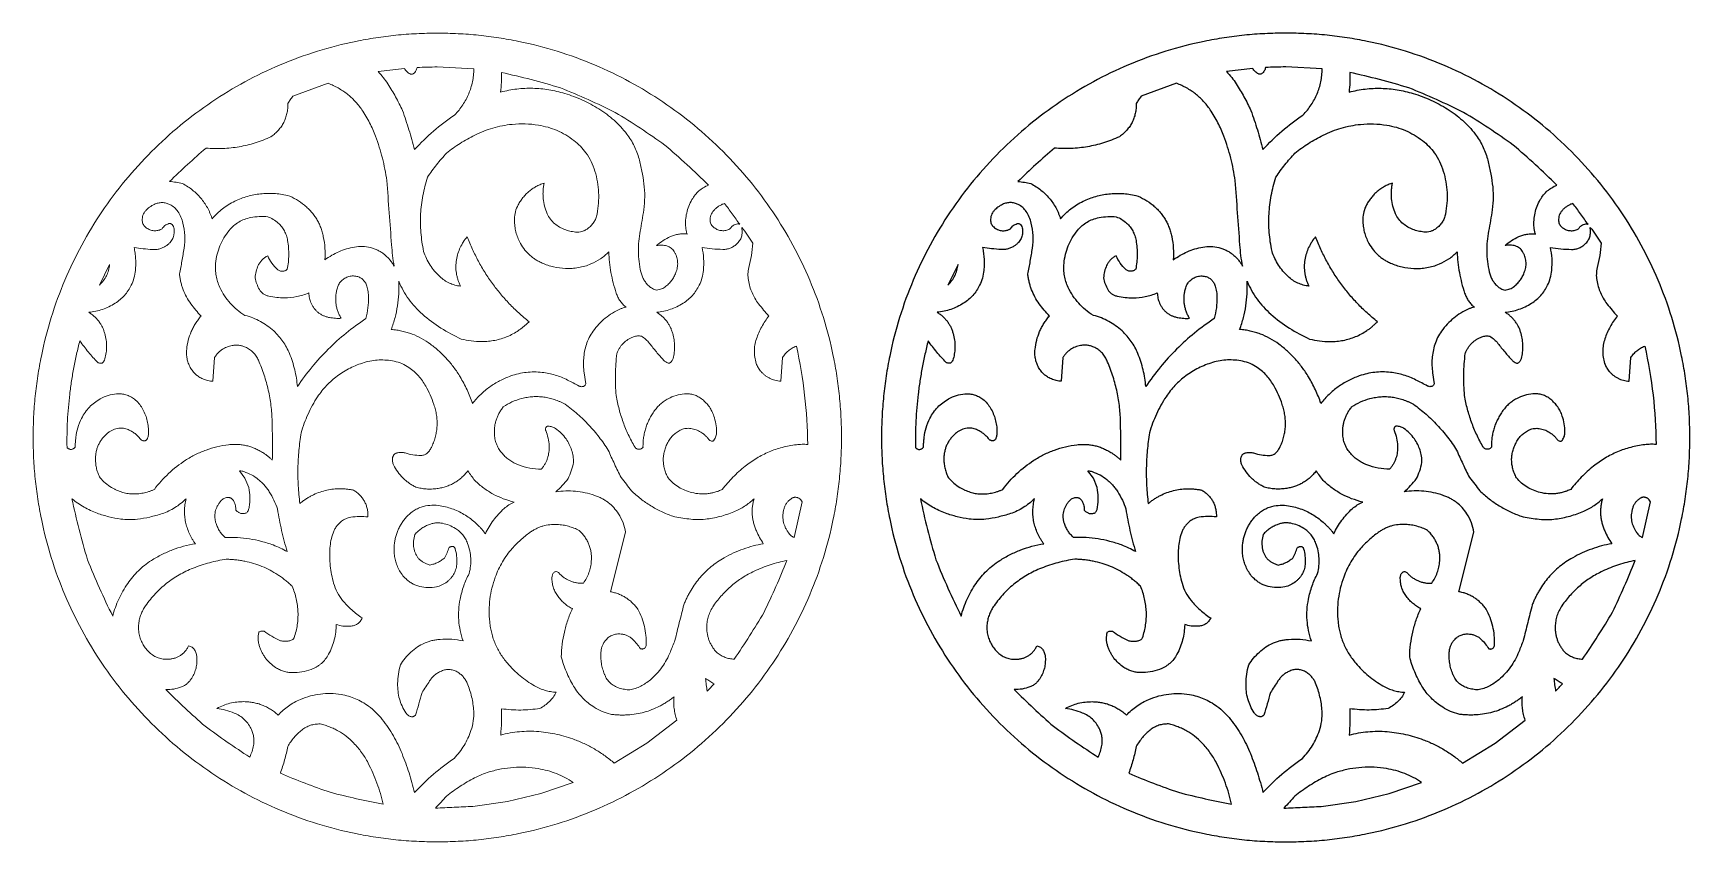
# Model space of a CAD drawing. Header units: centimetres. Extents: x -9 to 9.7, y -5.5 to 3.6.
import ezdxf

# ---------------------------------------------------------------- set-up
doc = ezdxf.new("R2010")
doc.units = ezdxf.units.CM
doc.header["$MEASUREMENT"] = 0
doc.layers.add('layer 1', color=7, linetype='Continuous')

msp = doc.modelspace()

# ---------------------------------------------------------------- linework, layer by layer
at = {"layer": 'layer 1', "color": 242, "lineweight": 9}
for points, knots in [([(-4.41429, 3.58825), (-4.33649, 3.58825), (-4.25871, 3.58629), (-4.18102, 3.58236), (-4.18102, 3.58236), (-4.10379, 3.57846), (-4.02667, 3.5726), (-3.94973, 3.56478), (-3.94973, 3.56478), (-3.87391, 3.55708), (-3.79829, 3.54747), (-3.72295, 3.53597), (-3.72295, 3.53597), (-3.64783, 3.5245), (-3.57302, 3.51115), (-3.49858, 3.4959), (-3.49858, 3.4959), (-3.35248, 3.46601), (-3.20795, 3.42887), (-3.06552, 3.38465), (-3.06552, 3.38465), (-2.9231, 3.34043), (-2.78297, 3.28918), (-2.64564, 3.23108), (-2.64564, 3.23108), (-2.37697, 3.11743), (-2.11992, 2.97809), (-1.87805, 2.81499), (-1.87805, 2.81499), (-1.63507, 2.65115), (-1.4084, 2.46434), (-1.20116, 2.2571), (-1.20116, 2.2571), (-0.99393, 2.04987), (-0.80712, 1.8232), (-0.64326, 1.58021), (-0.64326, 1.58021), (-0.48018, 1.33835), (-0.34084, 1.08129), (-0.22719, 0.81263), (-0.22719, 0.81263), (-0.16909, 0.6753), (-0.11784, 0.53517), (-0.07362, 0.39275), (-0.07362, 0.39275), (-0.0294, 0.25032), (0.00774, 0.10579), (0.03763, -0.04031), (0.03763, -0.04031), (0.05288, -0.11475), (0.06623, -0.18956), (0.0777, -0.26468), (0.0777, -0.26468), (0.0892, -0.34002), (0.09881, -0.41564), (0.10651, -0.49146), (0.10651, -0.49146), (0.11433, -0.5684), (0.1202, -0.64552), (0.12409, -0.72275), (0.12409, -0.72275), (0.12802, -0.80045), (0.12998, -0.87822), (0.12998, -0.95601), (0.12998, -0.95601), (0.12998, -1.03381), (0.12802, -1.11159), (0.12409, -1.18928), (0.12409, -1.18928), (0.1202, -1.26651), (0.11433, -1.34364), (0.10651, -1.42057), (0.10651, -1.42057), (0.09881, -1.49639), (0.0892, -1.57201), (0.0777, -1.64735), (0.0777, -1.64735), (0.06623, -1.72247), (0.05288, -1.79728), (0.03763, -1.87172), (0.03763, -1.87172), (0.00774, -2.01782), (-0.0294, -2.16235), (-0.07362, -2.30478), (-0.07362, -2.30478), (-0.11784, -2.4472), (-0.16909, -2.58733), (-0.22719, -2.72468), (-0.22719, -2.72468), (-0.34084, -2.99333), (-0.48018, -3.25038), (-0.64326, -3.49225), (-0.64326, -3.49225), (-0.80712, -3.73524), (-0.99393, -3.96192), (-1.20116, -4.16914), (-1.20116, -4.16914), (-1.4084, -4.37637), (-1.63507, -4.5632), (-1.87805, -4.72704), (-1.87805, -4.72704), (-2.11992, -4.89012), (-2.37697, -5.02946), (-2.64564, -5.14311), (-2.64564, -5.14311), (-2.78297, -5.20121), (-2.9231, -5.25246), (-3.06552, -5.29669), (-3.06552, -5.29669), (-3.20795, -5.3409), (-3.35248, -5.37804), (-3.49858, -5.40795), (-3.49858, -5.40795), (-3.57302, -5.42318), (-3.64783, -5.43653), (-3.72295, -5.448), (-3.72295, -5.448), (-3.79829, -5.45951), (-3.87391, -5.46911), (-3.94973, -5.47681), (-3.94973, -5.47681), (-4.02667, -5.48463), (-4.10379, -5.4905), (-4.18102, -5.49439), (-4.18102, -5.49439), (-4.25871, -5.49832), (-4.33649, -5.50028), (-4.41429, -5.50028), (-4.41429, -5.50028), (-4.49208, -5.50028), (-4.56986, -5.49832), (-4.64755, -5.49439), (-4.64755, -5.49439), (-4.72478, -5.4905), (-4.8019, -5.48463), (-4.87884, -5.47681), (-4.87884, -5.47681), (-4.95466, -5.46911), (-5.03028, -5.45951), (-5.10562, -5.448), (-5.10562, -5.448), (-5.18074, -5.43653), (-5.25555, -5.42318), (-5.32999, -5.40795), (-5.32999, -5.40795), (-5.47609, -5.37804), (-5.62062, -5.3409), (-5.76305, -5.29669), (-5.76305, -5.29669), (-5.90547, -5.25246), (-6.0456, -5.20121), (-6.18293, -5.14311), (-6.18293, -5.14311), (-6.45159, -5.02946), (-6.70865, -4.89012), (-6.95051, -4.72704), (-6.95051, -4.72704), (-7.1935, -4.5632), (-7.42017, -4.37637), (-7.62741, -4.16914), (-7.62741, -4.16914), (-7.83464, -3.96192), (-8.02145, -3.73524), (-8.18529, -3.49225), (-8.18529, -3.49225), (-8.34839, -3.25038), (-8.48773, -2.99333), (-8.60138, -2.72468), (-8.60138, -2.72468), (-8.65948, -2.58733), (-8.71073, -2.4472), (-8.75495, -2.30478), (-8.75495, -2.30478), (-8.79917, -2.16235), (-8.83631, -2.01782), (-8.8662, -1.87172), (-8.8662, -1.87172), (-8.88145, -1.79728), (-8.8948, -1.72247), (-8.90627, -1.64735), (-8.90627, -1.64735), (-8.91777, -1.57201), (-8.92738, -1.49639), (-8.93508, -1.42057), (-8.93508, -1.42057), (-8.9429, -1.34364), (-8.94876, -1.26651), (-8.95266, -1.18928), (-8.95266, -1.18928), (-8.95659, -1.11159), (-8.95855, -1.03381), (-8.95855, -0.95601), (-8.95855, -0.95601), (-8.95855, -0.87822), (-8.95659, -0.80045), (-8.95266, -0.72275), (-8.95266, -0.72275), (-8.94876, -0.64552), (-8.9429, -0.5684), (-8.93508, -0.49146), (-8.93508, -0.49146), (-8.92738, -0.41564), (-8.91777, -0.34002), (-8.90627, -0.26468), (-8.90627, -0.26468), (-8.8948, -0.18956), (-8.88145, -0.11475), (-8.8662, -0.04031), (-8.8662, -0.04031), (-8.83631, 0.10579), (-8.79917, 0.25032), (-8.75495, 0.39275), (-8.75495, 0.39275), (-8.71073, 0.53517), (-8.65948, 0.6753), (-8.60138, 0.81263), (-8.60138, 0.81263), (-8.48773, 1.08129), (-8.34839, 1.33835), (-8.18529, 1.58021), (-8.18529, 1.58021), (-8.02145, 1.8232), (-7.83464, 2.04987), (-7.62741, 2.2571), (-7.62741, 2.2571), (-7.42017, 2.46434), (-7.1935, 2.65115), (-6.95051, 2.81499), (-6.95051, 2.81499), (-6.70865, 2.97809), (-6.45159, 3.11743), (-6.18293, 3.23108), (-6.18293, 3.23108), (-6.0456, 3.28918), (-5.90547, 3.34043), (-5.76305, 3.38465), (-5.76305, 3.38465), (-5.62062, 3.42887), (-5.47609, 3.46601), (-5.32999, 3.4959), (-5.32999, 3.4959), (-5.25555, 3.51115), (-5.18074, 3.5245), (-5.10562, 3.53597), (-5.10562, 3.53597), (-5.03028, 3.54747), (-4.95466, 3.55708), (-4.87884, 3.56478), (-4.87884, 3.56478), (-4.8019, 3.5726), (-4.72478, 3.57846), (-4.64755, 3.58236), (-4.64755, 3.58236), (-4.56986, 3.58629), (-4.49208, 3.58825), (-4.41429, 3.58825)], [0, 0, 0, 0, 0.01538462, 0.01538462, 0.01538462, 0.01538462, 0.03076923, 0.03076923, 0.03076923, 0.03076923, 0.04615385, 0.04615385, 0.04615385, 0.04615385, 0.06153846, 0.06153846, 0.06153846, 0.06153846, 0.07692308, 0.07692308, 0.07692308, 0.07692308, 0.09230769, 0.09230769, 0.09230769, 0.09230769, 0.10769231, 0.10769231, 0.10769231, 0.10769231, 0.12307692, 0.12307692, 0.12307692, 0.12307692, 0.13846154, 0.13846154, 0.13846154, 0.13846154, 0.15384615, 0.15384615, 0.15384615, 0.15384615, 0.16923077, 0.16923077, 0.16923077, 0.16923077, 0.18461538, 0.18461538, 0.18461538, 0.18461538, 0.2, 0.2, 0.2, 0.2, 0.21538462, 0.21538462, 0.21538462, 0.21538462, 0.23076923, 0.23076923, 0.23076923, 0.23076923, 0.24615385, 0.24615385, 0.24615385, 0.24615385, 0.26153846, 0.26153846, 0.26153846, 0.26153846, 0.27692308, 0.27692308, 0.27692308, 0.27692308, 0.29230769, 0.29230769, 0.29230769, 0.29230769, 0.30769231, 0.30769231, 0.30769231, 0.30769231, 0.32307692, 0.32307692, 0.32307692, 0.32307692, 0.33846154, 0.33846154, 0.33846154, 0.33846154, 0.35384615, 0.35384615, 0.35384615, 0.35384615, 0.36923077, 0.36923077, 0.36923077, 0.36923077, 0.38461538, 0.38461538, 0.38461538, 0.38461538, 0.4, 0.4, 0.4, 0.4, 0.41538462, 0.41538462, 0.41538462, 0.41538462, 0.43076923, 0.43076923, 0.43076923, 0.43076923, 0.44615385, 0.44615385, 0.44615385, 0.44615385, 0.46153846, 0.46153846, 0.46153846, 0.46153846, 0.47692308, 0.47692308, 0.47692308, 0.47692308, 0.49230769, 0.49230769, 0.49230769, 0.49230769, 0.50769231, 0.50769231, 0.50769231, 0.50769231, 0.52307692, 0.52307692, 0.52307692, 0.52307692, 0.53846154, 0.53846154, 0.53846154, 0.53846154, 0.55384615, 0.55384615, 0.55384615, 0.55384615, 0.56923077, 0.56923077, 0.56923077, 0.56923077, 0.58461538, 0.58461538, 0.58461538, 0.58461538, 0.6, 0.6, 0.6, 0.6, 0.61538462, 0.61538462, 0.61538462, 0.61538462, 0.63076923, 0.63076923, 0.63076923, 0.63076923, 0.64615385, 0.64615385, 0.64615385, 0.64615385, 0.66153846, 0.66153846, 0.66153846, 0.66153846, 0.67692308, 0.67692308, 0.67692308, 0.67692308, 0.69230769, 0.69230769, 0.69230769, 0.69230769, 0.70769231, 0.70769231, 0.70769231, 0.70769231, 0.72307692, 0.72307692, 0.72307692, 0.72307692, 0.73846154, 0.73846154, 0.73846154, 0.73846154, 0.75384615, 0.75384615, 0.75384615, 0.75384615, 0.76923077, 0.76923077, 0.76923077, 0.76923077, 0.78461538, 0.78461538, 0.78461538, 0.78461538, 0.8, 0.8, 0.8, 0.8, 0.81538462, 0.81538462, 0.81538462, 0.81538462, 0.83076923, 0.83076923, 0.83076923, 0.83076923, 0.84615385, 0.84615385, 0.84615385, 0.84615385, 0.86153846, 0.86153846, 0.86153846, 0.86153846, 0.87692308, 0.87692308, 0.87692308, 0.87692308, 0.89230769, 0.89230769, 0.89230769, 0.89230769, 0.90769231, 0.90769231, 0.90769231, 0.90769231, 0.92307692, 0.92307692, 0.92307692, 0.92307692, 0.93846154, 0.93846154, 0.93846154, 0.93846154, 0.95384615, 0.95384615, 0.95384615, 0.95384615, 0.96923077, 0.96923077, 0.96923077, 0.96923077, 1, 1, 1, 1]), ([(-4.66962, 2.28097), (-4.68908, 2.3548), (-4.71014, 2.42819), (-4.73278, 2.50111), (-4.73278, 2.50111), (-4.75544, 2.57412), (-4.77968, 2.64662), (-4.80549, 2.71858), (-4.80549, 2.71858), (-4.82976, 2.77024), (-4.85571, 2.82111), (-4.88329, 2.87107), (-4.88329, 2.87107), (-4.9109, 2.92109), (-4.94011, 2.9702), (-4.97089, 3.01832), (-4.97089, 3.01832), (-4.98659, 3.04285), (-5.00346, 3.06661), (-5.02143, 3.08953), (-5.02143, 3.08953), (-5.03944, 3.1125), (-5.05854, 3.13459), (-5.07867, 3.15573), (-5.07867, 3.15573), (-5.07867, 3.15573), (-4.78444, 3.19215), (-4.78444, 3.19215), (-4.78444, 3.19215), (-4.78087, 3.18518), (-4.77674, 3.17852), (-4.7721, 3.17221), (-4.7721, 3.17221), (-4.76771, 3.16625), (-4.76282, 3.16067), (-4.75749, 3.15554), (-4.75749, 3.15554), (-4.75215, 3.15041), (-4.74638, 3.14574), (-4.74025, 3.14159), (-4.74025, 3.14159), (-4.73377, 3.13719), (-4.72695, 3.13332), (-4.71984, 3.13003), (-4.71984, 3.13003), (-4.71665, 3.12854), (-4.71328, 3.12746), (-4.70981, 3.12679), (-4.70981, 3.12679), (-4.70684, 3.12622), (-4.7038, 3.12608), (-4.70079, 3.12637), (-4.70079, 3.12637), (-4.69777, 3.12665), (-4.69482, 3.12738), (-4.69201, 3.12851), (-4.69201, 3.12851), (-4.68875, 3.12982), (-4.68566, 3.13152), (-4.68282, 3.13359), (-4.68282, 3.13359), (-4.67706, 3.13778), (-4.67172, 3.14252), (-4.66688, 3.14775), (-4.66688, 3.14775), (-4.66236, 3.15263), (-4.65836, 3.15797), (-4.65495, 3.16368), (-4.65495, 3.16368), (-4.65154, 3.16939), (-4.64872, 3.17544), (-4.64655, 3.18174), (-4.64655, 3.18174), (-4.64415, 3.18864), (-4.64241, 3.19576), (-4.64134, 3.20301), (-4.64134, 3.20301), (-4.60331, 3.20376), (-4.56527, 3.2046), (-4.52724, 3.20556), (-4.52724, 3.20556), (-4.48959, 3.2065), (-4.45193, 3.20755), (-4.41429, 3.20871), (-4.41429, 3.20871), (-4.41429, 3.20871), (-4.00318, 3.18856), (-4.00318, 3.18856), (-4.00318, 3.18856), (-4.00375, 3.16339), (-4.00542, 3.13826), (-4.00819, 3.11322), (-4.00819, 3.11322), (-4.01082, 3.08946), (-4.01454, 3.06583), (-4.01934, 3.04242), (-4.01934, 3.04242), (-4.02415, 3.01899), (-4.03005, 2.99583), (-4.03706, 2.97298), (-4.03706, 2.97298), (-4.04394, 2.95054), (-4.0519, 2.92845), (-4.06093, 2.90679), (-4.06093, 2.90679), (-4.06995, 2.88513), (-4.08002, 2.86392), (-4.0911, 2.84323), (-4.0911, 2.84323), (-4.1024, 2.82215), (-4.11469, 2.80161), (-4.12794, 2.78171), (-4.12794, 2.78171), (-4.1412, 2.76178), (-4.15536, 2.74248), (-4.17038, 2.72386), (-4.17038, 2.72386), (-4.18622, 2.70424), (-4.2029, 2.68532), (-4.22038, 2.66714), (-4.22038, 2.66714), (-4.30254, 2.6118), (-4.38137, 2.55169), (-4.45649, 2.48712), (-4.45649, 2.48712), (-4.5315, 2.42263), (-4.60267, 2.35379), (-4.66962, 2.28097)], [0, 0, 0, 0, 0.03030303, 0.03030303, 0.03030303, 0.03030303, 0.06060606, 0.06060606, 0.06060606, 0.06060606, 0.09090909, 0.09090909, 0.09090909, 0.09090909, 0.12121212, 0.12121212, 0.12121212, 0.12121212, 0.15151515, 0.15151515, 0.15151515, 0.15151515, 0.18181818, 0.18181818, 0.18181818, 0.18181818, 0.21212121, 0.21212121, 0.21212121, 0.21212121, 0.24242424, 0.24242424, 0.24242424, 0.24242424, 0.27272727, 0.27272727, 0.27272727, 0.27272727, 0.3030303, 0.3030303, 0.3030303, 0.3030303, 0.33333333, 0.33333333, 0.33333333, 0.33333333, 0.36363636, 0.36363636, 0.36363636, 0.36363636, 0.39393939, 0.39393939, 0.39393939, 0.39393939, 0.42424242, 0.42424242, 0.42424242, 0.42424242, 0.45454545, 0.45454545, 0.45454545, 0.45454545, 0.48484848, 0.48484848, 0.48484848, 0.48484848, 0.51515152, 0.51515152, 0.51515152, 0.51515152, 0.54545455, 0.54545455, 0.54545455, 0.54545455, 0.57575758, 0.57575758, 0.57575758, 0.57575758, 0.60606061, 0.60606061, 0.60606061, 0.60606061, 0.63636364, 0.63636364, 0.63636364, 0.63636364, 0.66666667, 0.66666667, 0.66666667, 0.66666667, 0.6969697, 0.6969697, 0.6969697, 0.6969697, 0.72727273, 0.72727273, 0.72727273, 0.72727273, 0.75757576, 0.75757576, 0.75757576, 0.75757576, 0.78787879, 0.78787879, 0.78787879, 0.78787879, 0.81818182, 0.81818182, 0.81818182, 0.81818182, 0.84848485, 0.84848485, 0.84848485, 0.84848485, 0.87878788, 0.87878788, 0.87878788, 0.87878788, 0.90909091, 0.90909091, 0.90909091, 0.90909091, 0.93939394, 0.93939394, 0.93939394, 0.93939394, 1, 1, 1, 1]), ([(-7.42518, 1.92103), (-7.35888, 1.9858), (-7.29155, 2.0495), (-7.22319, 2.11209), (-7.22319, 2.11209), (-7.15479, 2.17471), (-7.08538, 2.23622), (-7.01497, 2.29659), (-7.01497, 2.29659), (-6.95198, 2.29101), (-6.8887, 2.28949), (-6.82553, 2.29203), (-6.82553, 2.29203), (-6.76411, 2.2945), (-6.70293, 2.30103), (-6.64237, 2.31158), (-6.64237, 2.31158), (-6.61198, 2.31687), (-6.58177, 2.32317), (-6.55178, 2.33046), (-6.55178, 2.33046), (-6.52145, 2.33784), (-6.49137, 2.34621), (-6.46157, 2.35555), (-6.46157, 2.35555), (-6.43178, 2.36488), (-6.40229, 2.37518), (-6.37317, 2.3864), (-6.37317, 2.3864), (-6.3432, 2.39795), (-6.3136, 2.41043), (-6.28442, 2.42383), (-6.28442, 2.42383), (-6.27645, 2.42949), (-6.26863, 2.43537), (-6.26096, 2.44145), (-6.26096, 2.44145), (-6.25366, 2.44725), (-6.24652, 2.45326), (-6.23954, 2.45946), (-6.23954, 2.45946), (-6.23257, 2.46566), (-6.22578, 2.47205), (-6.21919, 2.47864), (-6.21919, 2.47864), (-6.21282, 2.485), (-6.20665, 2.49155), (-6.20069, 2.49828), (-6.20069, 2.49828), (-6.1888, 2.51167), (-6.17777, 2.52581), (-6.16765, 2.5406), (-6.16765, 2.5406), (-6.15782, 2.55496), (-6.14893, 2.56995), (-6.14103, 2.58547), (-6.14103, 2.58547), (-6.13314, 2.60098), (-6.12626, 2.61699), (-6.12043, 2.63339), (-6.12043, 2.63339), (-6.11437, 2.65039), (-6.10938, 2.66776), (-6.10548, 2.68539), (-6.10548, 2.68539), (-6.10353, 2.69424), (-6.10183, 2.70314), (-6.10041, 2.71208), (-6.10041, 2.71208), (-6.09891, 2.7214), (-6.0977, 2.73075), (-6.09674, 2.74012), (-6.09674, 2.74012), (-6.09579, 2.74951), (-6.09509, 2.7589), (-6.09464, 2.76833), (-6.09464, 2.76833), (-6.09418, 2.77822), (-6.09397, 2.78814), (-6.09401, 2.79805), (-6.09401, 2.79805), (-6.08575, 2.812), (-6.07712, 2.82575), (-6.06816, 2.83927), (-6.06816, 2.83927), (-6.05917, 2.85282), (-6.04985, 2.86614), (-6.04018, 2.87923), (-6.04018, 2.87923), (-6.04018, 2.87923), (-5.64201, 3.02462), (-5.64201, 3.02462), (-5.64201, 3.02462), (-5.62227, 3.0171), (-5.6028, 3.00887), (-5.58365, 2.99995), (-5.58365, 2.99995), (-5.5652, 2.99136), (-5.54708, 2.98208), (-5.52933, 2.97214), (-5.52933, 2.97214), (-5.51157, 2.96219), (-5.49422, 2.95157), (-5.47728, 2.94029), (-5.47728, 2.94029), (-5.4606, 2.92918), (-5.44437, 2.91744), (-5.42861, 2.90507), (-5.42861, 2.90507), (-5.39727, 2.88047), (-5.36788, 2.85346), (-5.34074, 2.82429), (-5.34074, 2.82429), (-5.31247, 2.7939), (-5.28651, 2.76144), (-5.26309, 2.72718), (-5.26309, 2.72718), (-5.23116, 2.6805), (-5.20208, 2.63192), (-5.17602, 2.58172), (-5.17602, 2.58172), (-5.15037, 2.53231), (-5.12778, 2.48139), (-5.10838, 2.42921), (-5.10838, 2.42921), (-5.07852, 2.34892), (-5.053, 2.26706), (-5.03196, 2.18402), (-5.03196, 2.18402), (-5.01089, 2.10084), (-4.99433, 2.0166), (-4.98233, 1.93164), (-4.98233, 1.93164), (-4.97293, 1.81118), (-4.96375, 1.69072), (-4.9548, 1.57023), (-4.9548, 1.57023), (-4.94585, 1.4497), (-4.93711, 1.32917), (-4.9286, 1.20861), (-4.9286, 1.20861), (-4.92577, 1.16867), (-4.92192, 1.12881), (-4.91706, 1.08908), (-4.91706, 1.08908), (-4.9122, 1.04934), (-4.90631, 1.00974), (-4.8994, 0.9703), (-4.8994, 0.9703), (-4.90701, 0.98373), (-4.9152, 0.9968), (-4.92399, 1.00948), (-4.92399, 1.00948), (-4.93221, 1.02136), (-4.94101, 1.03283), (-4.95034, 1.04386), (-4.95034, 1.04386), (-4.95966, 1.05488), (-4.96954, 1.06542), (-4.97994, 1.07544), (-4.97994, 1.07544), (-4.99004, 1.08517), (-5.00063, 1.09437), (-5.01169, 1.103), (-5.01169, 1.103), (-5.02274, 1.11162), (-5.03425, 1.11965), (-5.04615, 1.12707), (-5.04615, 1.12707), (-5.05823, 1.13459), (-5.07069, 1.14148), (-5.08347, 1.14771), (-5.08347, 1.14771), (-5.09626, 1.15394), (-5.10936, 1.15953), (-5.12271, 1.16445), (-5.12271, 1.16445), (-5.1368, 1.16965), (-5.15114, 1.17417), (-5.16567, 1.17801), (-5.16567, 1.17801), (-5.1955, 1.18589), (-5.2261, 1.19043), (-5.25693, 1.19157), (-5.25693, 1.19157), (-5.28714, 1.19268), (-5.31738, 1.19037), (-5.34708, 1.18468), (-5.34708, 1.18468), (-5.37712, 1.17893), (-5.40683, 1.17156), (-5.43607, 1.1626), (-5.43607, 1.1626), (-5.46468, 1.15384), (-5.49279, 1.14351), (-5.52026, 1.13164), (-5.52026, 1.13164), (-5.54774, 1.11978), (-5.57454, 1.10642), (-5.60054, 1.09161), (-5.60054, 1.09161), (-5.62724, 1.07642), (-5.65309, 1.0598), (-5.67801, 1.04182), (-5.67801, 1.04182), (-5.6749, 1.08483), (-5.67481, 1.12801), (-5.67774, 1.17103), (-5.67774, 1.17103), (-5.68076, 1.21519), (-5.68677, 1.25908), (-5.69577, 1.3024), (-5.69577, 1.3024), (-5.69947, 1.32017), (-5.70386, 1.33779), (-5.70895, 1.35522), (-5.70895, 1.35522), (-5.71381, 1.37185), (-5.71935, 1.38828), (-5.72557, 1.40447), (-5.72557, 1.40447), (-5.73178, 1.42065), (-5.73869, 1.43654), (-5.74627, 1.45213), (-5.74627, 1.45213), (-5.7537, 1.46742), (-5.7618, 1.48238), (-5.77053, 1.49697), (-5.77053, 1.49697), (-5.77927, 1.51154), (-5.78865, 1.52574), (-5.79863, 1.5395), (-5.79863, 1.5395), (-5.80873, 1.55342), (-5.81942, 1.5669), (-5.83068, 1.57989), (-5.83068, 1.57989), (-5.84194, 1.59289), (-5.85375, 1.6054), (-5.86607, 1.6174), (-5.86607, 1.6174), (-5.87889, 1.62988), (-5.89221, 1.64184), (-5.90599, 1.65325), (-5.90599, 1.65325), (-5.93502, 1.67725), (-5.96601, 1.69878), (-5.99863, 1.71761), (-5.99863, 1.71761), (-6.03077, 1.73616), (-6.06443, 1.75193), (-6.09924, 1.76477), (-6.09924, 1.76477), (-6.12509, 1.77044), (-6.15114, 1.7751), (-6.17736, 1.77876), (-6.17736, 1.77876), (-6.20241, 1.78226), (-6.22758, 1.78475), (-6.25284, 1.78622), (-6.25284, 1.78622), (-6.27809, 1.78768), (-6.30338, 1.7881), (-6.32866, 1.78746), (-6.32866, 1.78746), (-6.35345, 1.78683), (-6.37819, 1.78514), (-6.40284, 1.78242), (-6.40284, 1.78242), (-6.42749, 1.77969), (-6.452, 1.7759), (-6.47632, 1.77108), (-6.47632, 1.77108), (-6.50088, 1.76621), (-6.5252, 1.7603), (-6.54925, 1.75338), (-6.54925, 1.75338), (-6.57331, 1.74645), (-6.59706, 1.73852), (-6.62046, 1.72963), (-6.62046, 1.72963), (-6.64473, 1.72041), (-6.66862, 1.71021), (-6.69208, 1.69909), (-6.69208, 1.69909), (-6.71687, 1.68732), (-6.74102, 1.67425), (-6.76442, 1.65992), (-6.76442, 1.65992), (-6.78716, 1.646), (-6.80912, 1.63085), (-6.83022, 1.61454), (-6.83022, 1.61454), (-6.8513, 1.59821), (-6.87148, 1.58075), (-6.89066, 1.56222), (-6.89066, 1.56222), (-6.91019, 1.54333), (-6.92869, 1.52342), (-6.94608, 1.50254), (-6.94608, 1.50254), (-6.94972, 1.51361), (-6.95358, 1.52461), (-6.9577, 1.53552), (-6.9577, 1.53552), (-6.96168, 1.54607), (-6.96591, 1.55653), (-6.97037, 1.5669), (-6.97037, 1.5669), (-6.97483, 1.57725), (-6.97953, 1.58751), (-6.98446, 1.59766), (-6.98446, 1.59766), (-6.98929, 1.60755), (-6.99434, 1.61732), (-6.99962, 1.62697), (-6.99962, 1.62697), (-7.01018, 1.64622), (-7.02168, 1.66495), (-7.03407, 1.68306), (-7.03407, 1.68306), (-7.0462, 1.70079), (-7.05921, 1.71789), (-7.07307, 1.7343), (-7.07307, 1.7343), (-7.08692, 1.75071), (-7.1016, 1.76641), (-7.11704, 1.78133), (-7.11704, 1.78133), (-7.13276, 1.79654), (-7.14924, 1.81096), (-7.1664, 1.82453), (-7.1664, 1.82453), (-7.18355, 1.8381), (-7.20137, 1.85085), (-7.21975, 1.86273), (-7.21975, 1.86273), (-7.23916, 1.87527), (-7.25914, 1.88692), (-7.27962, 1.89765), (-7.27962, 1.89765), (-7.30354, 1.90329), (-7.32766, 1.90807), (-7.35193, 1.91196), (-7.35193, 1.91196), (-7.37623, 1.91586), (-7.40066, 1.91888), (-7.42518, 1.92103)], [0, 0, 0, 0, 0.01136364, 0.01136364, 0.01136364, 0.01136364, 0.02272727, 0.02272727, 0.02272727, 0.02272727, 0.03409091, 0.03409091, 0.03409091, 0.03409091, 0.04545455, 0.04545455, 0.04545455, 0.04545455, 0.05681818, 0.05681818, 0.05681818, 0.05681818, 0.06818182, 0.06818182, 0.06818182, 0.06818182, 0.07954545, 0.07954545, 0.07954545, 0.07954545, 0.09090909, 0.09090909, 0.09090909, 0.09090909, 0.10227273, 0.10227273, 0.10227273, 0.10227273, 0.11363636, 0.11363636, 0.11363636, 0.11363636, 0.125, 0.125, 0.125, 0.125, 0.13636364, 0.13636364, 0.13636364, 0.13636364, 0.14772727, 0.14772727, 0.14772727, 0.14772727, 0.15909091, 0.15909091, 0.15909091, 0.15909091, 0.17045455, 0.17045455, 0.17045455, 0.17045455, 0.18181818, 0.18181818, 0.18181818, 0.18181818, 0.19318182, 0.19318182, 0.19318182, 0.19318182, 0.20454545, 0.20454545, 0.20454545, 0.20454545, 0.21590909, 0.21590909, 0.21590909, 0.21590909, 0.22727273, 0.22727273, 0.22727273, 0.22727273, 0.23863636, 0.23863636, 0.23863636, 0.23863636, 0.25, 0.25, 0.25, 0.25, 0.26136364, 0.26136364, 0.26136364, 0.26136364, 0.27272727, 0.27272727, 0.27272727, 0.27272727, 0.28409091, 0.28409091, 0.28409091, 0.28409091, 0.29545455, 0.29545455, 0.29545455, 0.29545455, 0.30681818, 0.30681818, 0.30681818, 0.30681818, 0.31818182, 0.31818182, 0.31818182, 0.31818182, 0.32954545, 0.32954545, 0.32954545, 0.32954545, 0.34090909, 0.34090909, 0.34090909, 0.34090909, 0.35227273, 0.35227273, 0.35227273, 0.35227273, 0.36363636, 0.36363636, 0.36363636, 0.36363636, 0.375, 0.375, 0.375, 0.375, 0.38636364, 0.38636364, 0.38636364, 0.38636364, 0.39772727, 0.39772727, 0.39772727, 0.39772727, 0.40909091, 0.40909091, 0.40909091, 0.40909091, 0.42045455, 0.42045455, 0.42045455, 0.42045455, 0.43181818, 0.43181818, 0.43181818, 0.43181818, 0.44318182, 0.44318182, 0.44318182, 0.44318182, 0.45454545, 0.45454545, 0.45454545, 0.45454545, 0.46590909, 0.46590909, 0.46590909, 0.46590909, 0.47727273, 0.47727273, 0.47727273, 0.47727273, 0.48863636, 0.48863636, 0.48863636, 0.48863636, 0.5, 0.5, 0.5, 0.5, 0.51136364, 0.51136364, 0.51136364, 0.51136364, 0.52272727, 0.52272727, 0.52272727, 0.52272727, 0.53409091, 0.53409091, 0.53409091, 0.53409091, 0.54545455, 0.54545455, 0.54545455, 0.54545455, 0.55681818, 0.55681818, 0.55681818, 0.55681818, 0.56818182, 0.56818182, 0.56818182, 0.56818182, 0.57954545, 0.57954545, 0.57954545, 0.57954545, 0.59090909, 0.59090909, 0.59090909, 0.59090909, 0.60227273, 0.60227273, 0.60227273, 0.60227273, 0.61363636, 0.61363636, 0.61363636, 0.61363636, 0.625, 0.625, 0.625, 0.625, 0.63636364, 0.63636364, 0.63636364, 0.63636364, 0.64772727, 0.64772727, 0.64772727, 0.64772727, 0.65909091, 0.65909091, 0.65909091, 0.65909091, 0.67045455, 0.67045455, 0.67045455, 0.67045455, 0.68181818, 0.68181818, 0.68181818, 0.68181818, 0.69318182, 0.69318182, 0.69318182, 0.69318182, 0.70454545, 0.70454545, 0.70454545, 0.70454545, 0.71590909, 0.71590909, 0.71590909, 0.71590909, 0.72727273, 0.72727273, 0.72727273, 0.72727273, 0.73863636, 0.73863636, 0.73863636, 0.73863636, 0.75, 0.75, 0.75, 0.75, 0.76136364, 0.76136364, 0.76136364, 0.76136364, 0.77272727, 0.77272727, 0.77272727, 0.77272727, 0.78409091, 0.78409091, 0.78409091, 0.78409091, 0.79545455, 0.79545455, 0.79545455, 0.79545455, 0.80681818, 0.80681818, 0.80681818, 0.80681818, 0.81818182, 0.81818182, 0.81818182, 0.81818182, 0.82954545, 0.82954545, 0.82954545, 0.82954545, 0.84090909, 0.84090909, 0.84090909, 0.84090909, 0.85227273, 0.85227273, 0.85227273, 0.85227273, 0.86363636, 0.86363636, 0.86363636, 0.86363636, 0.875, 0.875, 0.875, 0.875, 0.88636364, 0.88636364, 0.88636364, 0.88636364, 0.89772727, 0.89772727, 0.89772727, 0.89772727, 0.90909091, 0.90909091, 0.90909091, 0.90909091, 0.92045455, 0.92045455, 0.92045455, 0.92045455, 0.93181818, 0.93181818, 0.93181818, 0.93181818, 0.94318182, 0.94318182, 0.94318182, 0.94318182, 0.95454545, 0.95454545, 0.95454545, 0.95454545, 0.96590909, 0.96590909, 0.96590909, 0.96590909, 0.97727273, 0.97727273, 0.97727273, 0.97727273, 1, 1, 1, 1]), ([(-1.94818, 0.70046), (-1.96495, 0.70395), (-1.98115, 0.70979), (-1.99627, 0.71782), (-1.99627, 0.71782), (-2.01138, 0.72584), (-2.02528, 0.73596), (-2.03755, 0.74788), (-2.03755, 0.74788), (-2.04874, 0.75875), (-2.05915, 0.7704), (-2.0687, 0.78273), (-2.0687, 0.78273), (-2.07782, 0.79448), (-2.08606, 0.80691), (-2.09335, 0.81989), (-2.09335, 0.81989), (-2.10064, 0.83287), (-2.10697, 0.84637), (-2.11226, 0.86027), (-2.11226, 0.86027), (-2.11777, 0.87472), (-2.12223, 0.88955), (-2.12563, 0.90463), (-2.12563, 0.90463), (-2.13425, 0.94285), (-2.14091, 0.98148), (-2.14562, 1.02036), (-2.14562, 1.02036), (-2.1502, 1.0583), (-2.15282, 1.09645), (-2.15345, 1.13466), (-2.15345, 1.13466), (-2.15408, 1.17287), (-2.15272, 1.21107), (-2.14938, 1.24914), (-2.14938, 1.24914), (-2.14598, 1.28789), (-2.14059, 1.32644), (-2.13325, 1.36464), (-2.13325, 1.36464), (-2.12562, 1.40432), (-2.11846, 1.44408), (-2.11177, 1.48391), (-2.11177, 1.48391), (-2.10511, 1.52357), (-2.0989, 1.56331), (-2.09319, 1.60311), (-2.09319, 1.60311), (-2.08621, 1.6516), (-2.08253, 1.70051), (-2.08218, 1.7495), (-2.08218, 1.7495), (-2.08183, 1.79845), (-2.08481, 1.84737), (-2.09108, 1.89591), (-2.09108, 1.89591), (-2.09718, 1.94311), (-2.10486, 1.99009), (-2.11411, 2.03677), (-2.11411, 2.03677), (-2.12339, 2.08362), (-2.13422, 2.13016), (-2.1466, 2.17628), (-2.1466, 2.17628), (-2.16001, 2.22626), (-2.1783, 2.27479), (-2.20122, 2.32118), (-2.20122, 2.32118), (-2.22421, 2.36772), (-2.25171, 2.4119), (-2.28332, 2.45308), (-2.28332, 2.45308), (-2.30515, 2.48148), (-2.32822, 2.5089), (-2.35248, 2.53525), (-2.35248, 2.53525), (-2.37631, 2.56111), (-2.4013, 2.58588), (-2.42738, 2.60946), (-2.42738, 2.60946), (-2.45346, 2.63305), (-2.4806, 2.65544), (-2.50872, 2.67655), (-2.50872, 2.67655), (-2.53727, 2.69799), (-2.56675, 2.71811), (-2.5971, 2.7369), (-2.5971, 2.7369), (-2.65618, 2.77344), (-2.71757, 2.80612), (-2.7809, 2.83472), (-2.7809, 2.83472), (-2.84538, 2.86384), (-2.91165, 2.88881), (-2.9793, 2.90949), (-2.9793, 2.90949), (-3.00935, 2.91868), (-3.03969, 2.92686), (-3.07028, 2.93404), (-3.07028, 2.93404), (-3.09993, 2.941), (-3.1298, 2.94694), (-3.15986, 2.95187), (-3.15986, 2.95187), (-3.18991, 2.95679), (-3.22013, 2.96066), (-3.25045, 2.96349), (-3.25045, 2.96349), (-3.28039, 2.96627), (-3.31043, 2.96799), (-3.34049, 2.96865), (-3.34049, 2.96865), (-3.40035, 2.96999), (-3.46023, 2.96709), (-3.51967, 2.95998), (-3.51967, 2.95998), (-3.58116, 2.95264), (-3.64207, 2.94111), (-3.70198, 2.92548), (-3.70198, 2.92548), (-3.69772, 2.96211), (-3.69481, 2.99888), (-3.69325, 3.03572), (-3.69325, 3.03572), (-3.69171, 3.07254), (-3.69152, 3.1094), (-3.69269, 3.14623), (-3.69269, 3.14623), (-3.58098, 3.12189), (-3.46979, 3.09523), (-3.35919, 3.06628), (-3.35919, 3.06628), (-3.24859, 3.03733), (-3.1386, 3.00609), (-3.0293, 2.97257), (-3.0293, 2.97257), (-2.9249, 2.93089), (-2.82137, 2.88709), (-2.71877, 2.84119), (-2.71877, 2.84119), (-2.61616, 2.79529), (-2.5145, 2.7473), (-2.41385, 2.69726), (-2.41385, 2.69726), (-2.22306, 2.58234), (-2.03697, 2.4598), (-1.85599, 2.32997), (-1.85599, 2.32997), (-1.7713, 2.25831), (-1.68803, 2.185), (-1.60624, 2.11004), (-1.60624, 2.11004), (-1.52446, 2.0351), (-1.44416, 1.95855), (-1.36541, 1.88042), (-1.36541, 1.88042), (-1.38553, 1.87214), (-1.40497, 1.86226), (-1.42353, 1.85088), (-1.42353, 1.85088), (-1.44095, 1.84021), (-1.45743, 1.82807), (-1.4728, 1.81462), (-1.4728, 1.81462), (-1.48815, 1.80116), (-1.50234, 1.78642), (-1.51519, 1.77055), (-1.51519, 1.77055), (-1.52868, 1.75388), (-1.54078, 1.73615), (-1.55139, 1.71753), (-1.55139, 1.71753), (-1.56514, 1.69337), (-1.57715, 1.66825), (-1.5873, 1.64238), (-1.5873, 1.64238), (-1.59696, 1.61776), (-1.60473, 1.59245), (-1.61056, 1.56666), (-1.61056, 1.56666), (-1.6164, 1.54087), (-1.62026, 1.51468), (-1.62212, 1.48831), (-1.62212, 1.48831), (-1.62405, 1.46087), (-1.62398, 1.43333), (-1.6219, 1.4059), (-1.6219, 1.4059), (-1.62092, 1.39298), (-1.61903, 1.38016), (-1.61629, 1.3675), (-1.61629, 1.3675), (-1.61356, 1.35499), (-1.60996, 1.34268), (-1.60552, 1.33066), (-1.60552, 1.33066), (-1.6219, 1.33239), (-1.63837, 1.33307), (-1.65483, 1.3327), (-1.65483, 1.3327), (-1.67065, 1.33233), (-1.68643, 1.33092), (-1.70205, 1.32848), (-1.70205, 1.32848), (-1.71768, 1.32602), (-1.73313, 1.32254), (-1.74829, 1.31803), (-1.74829, 1.31803), (-1.7639, 1.31339), (-1.77919, 1.30774), (-1.79407, 1.30113), (-1.79407, 1.30113), (-1.82226, 1.28859), (-1.8494, 1.27379), (-1.87522, 1.25689), (-1.87522, 1.25689), (-1.90112, 1.23993), (-1.92562, 1.22093), (-1.94848, 1.20004), (-1.94848, 1.20004), (-1.92949, 1.20412), (-1.91006, 1.20588), (-1.89065, 1.20531), (-1.89065, 1.20531), (-1.87107, 1.20473), (-1.85163, 1.2018), (-1.83275, 1.1966), (-1.83275, 1.1966), (-1.824, 1.1942), (-1.81551, 1.19098), (-1.80735, 1.18701), (-1.80735, 1.18701), (-1.79973, 1.18329), (-1.79249, 1.17881), (-1.78575, 1.17366), (-1.78575, 1.17366), (-1.77901, 1.16851), (-1.77279, 1.16271), (-1.76718, 1.15634), (-1.76718, 1.15634), (-1.76109, 1.14942), (-1.75564, 1.14196), (-1.7509, 1.13405), (-1.7509, 1.13405), (-1.74557, 1.12518), (-1.74068, 1.11604), (-1.73626, 1.10667), (-1.73626, 1.10667), (-1.73215, 1.09796), (-1.72851, 1.08903), (-1.72536, 1.07992), (-1.72536, 1.07992), (-1.72221, 1.07082), (-1.71958, 1.06155), (-1.71748, 1.05215), (-1.71748, 1.05215), (-1.71544, 1.043), (-1.71393, 1.03375), (-1.71296, 1.02442), (-1.71296, 1.02442), (-1.71199, 1.01509), (-1.71156, 1.00572), (-1.71167, 0.99634), (-1.71167, 0.99634), (-1.7118, 0.98673), (-1.71247, 0.97711), (-1.71367, 0.96756), (-1.71367, 0.96756), (-1.71489, 0.958), (-1.7166, 0.94852), (-1.71884, 0.93914), (-1.71884, 0.93914), (-1.72123, 0.92907), (-1.72413, 0.91912), (-1.72752, 0.90933), (-1.72752, 0.90933), (-1.73328, 0.8927), (-1.74016, 0.87646), (-1.74811, 0.86075), (-1.74811, 0.86075), (-1.75568, 0.84582), (-1.76429, 0.83144), (-1.7739, 0.81773), (-1.7739, 0.81773), (-1.78351, 0.80403), (-1.79408, 0.79102), (-1.80555, 0.77885), (-1.80555, 0.77885), (-1.81737, 0.76629), (-1.83003, 0.75458), (-1.84349, 0.74379), (-1.84349, 0.74379), (-1.85114, 0.73766), (-1.85921, 0.73206), (-1.86763, 0.72704), (-1.86763, 0.72704), (-1.87569, 0.72224), (-1.88409, 0.71802), (-1.89276, 0.71443), (-1.89276, 0.71443), (-1.90142, 0.71085), (-1.91034, 0.7079), (-1.91945, 0.7056), (-1.91945, 0.7056), (-1.92889, 0.70323), (-1.93849, 0.7015), (-1.94818, 0.70046)], [0, 0, 0, 0, 0.01282051, 0.01282051, 0.01282051, 0.01282051, 0.02564103, 0.02564103, 0.02564103, 0.02564103, 0.03846154, 0.03846154, 0.03846154, 0.03846154, 0.05128205, 0.05128205, 0.05128205, 0.05128205, 0.06410256, 0.06410256, 0.06410256, 0.06410256, 0.07692308, 0.07692308, 0.07692308, 0.07692308, 0.08974359, 0.08974359, 0.08974359, 0.08974359, 0.1025641, 0.1025641, 0.1025641, 0.1025641, 0.11538462, 0.11538462, 0.11538462, 0.11538462, 0.12820513, 0.12820513, 0.12820513, 0.12820513, 0.14102564, 0.14102564, 0.14102564, 0.14102564, 0.15384615, 0.15384615, 0.15384615, 0.15384615, 0.16666667, 0.16666667, 0.16666667, 0.16666667, 0.17948718, 0.17948718, 0.17948718, 0.17948718, 0.19230769, 0.19230769, 0.19230769, 0.19230769, 0.20512821, 0.20512821, 0.20512821, 0.20512821, 0.21794872, 0.21794872, 0.21794872, 0.21794872, 0.23076923, 0.23076923, 0.23076923, 0.23076923, 0.24358974, 0.24358974, 0.24358974, 0.24358974, 0.25641026, 0.25641026, 0.25641026, 0.25641026, 0.26923077, 0.26923077, 0.26923077, 0.26923077, 0.28205128, 0.28205128, 0.28205128, 0.28205128, 0.29487179, 0.29487179, 0.29487179, 0.29487179, 0.30769231, 0.30769231, 0.30769231, 0.30769231, 0.32051282, 0.32051282, 0.32051282, 0.32051282, 0.33333333, 0.33333333, 0.33333333, 0.33333333, 0.34615385, 0.34615385, 0.34615385, 0.34615385, 0.35897436, 0.35897436, 0.35897436, 0.35897436, 0.37179487, 0.37179487, 0.37179487, 0.37179487, 0.38461538, 0.38461538, 0.38461538, 0.38461538, 0.3974359, 0.3974359, 0.3974359, 0.3974359, 0.41025641, 0.41025641, 0.41025641, 0.41025641, 0.42307692, 0.42307692, 0.42307692, 0.42307692, 0.43589744, 0.43589744, 0.43589744, 0.43589744, 0.44871795, 0.44871795, 0.44871795, 0.44871795, 0.46153846, 0.46153846, 0.46153846, 0.46153846, 0.47435897, 0.47435897, 0.47435897, 0.47435897, 0.48717949, 0.48717949, 0.48717949, 0.48717949, 0.5, 0.5, 0.5, 0.5, 0.51282051, 0.51282051, 0.51282051, 0.51282051, 0.52564103, 0.52564103, 0.52564103, 0.52564103, 0.53846154, 0.53846154, 0.53846154, 0.53846154, 0.55128205, 0.55128205, 0.55128205, 0.55128205, 0.56410256, 0.56410256, 0.56410256, 0.56410256, 0.57692308, 0.57692308, 0.57692308, 0.57692308, 0.58974359, 0.58974359, 0.58974359, 0.58974359, 0.6025641, 0.6025641, 0.6025641, 0.6025641, 0.61538462, 0.61538462, 0.61538462, 0.61538462, 0.62820513, 0.62820513, 0.62820513, 0.62820513, 0.64102564, 0.64102564, 0.64102564, 0.64102564, 0.65384615, 0.65384615, 0.65384615, 0.65384615, 0.66666667, 0.66666667, 0.66666667, 0.66666667, 0.67948718, 0.67948718, 0.67948718, 0.67948718, 0.69230769, 0.69230769, 0.69230769, 0.69230769, 0.70512821, 0.70512821, 0.70512821, 0.70512821, 0.71794872, 0.71794872, 0.71794872, 0.71794872, 0.73076923, 0.73076923, 0.73076923, 0.73076923, 0.74358974, 0.74358974, 0.74358974, 0.74358974, 0.75641026, 0.75641026, 0.75641026, 0.75641026, 0.76923077, 0.76923077, 0.76923077, 0.76923077, 0.78205128, 0.78205128, 0.78205128, 0.78205128, 0.79487179, 0.79487179, 0.79487179, 0.79487179, 0.80769231, 0.80769231, 0.80769231, 0.80769231, 0.82051282, 0.82051282, 0.82051282, 0.82051282, 0.83333333, 0.83333333, 0.83333333, 0.83333333, 0.84615385, 0.84615385, 0.84615385, 0.84615385, 0.85897436, 0.85897436, 0.85897436, 0.85897436, 0.87179487, 0.87179487, 0.87179487, 0.87179487, 0.88461538, 0.88461538, 0.88461538, 0.88461538, 0.8974359, 0.8974359, 0.8974359, 0.8974359, 0.91025641, 0.91025641, 0.91025641, 0.91025641, 0.92307692, 0.92307692, 0.92307692, 0.92307692, 0.93589744, 0.93589744, 0.93589744, 0.93589744, 0.94871795, 0.94871795, 0.94871795, 0.94871795, 0.96153846, 0.96153846, 0.96153846, 0.96153846, 0.97435897, 0.97435897, 0.97435897, 0.97435897, 1, 1, 1, 1]), ([(-4.01831, -0.57241), (-3.99004, -0.53662), (-3.95934, -0.50283), (-3.92642, -0.47127), (-3.92642, -0.47127), (-3.8948, -0.44096), (-3.86103, -0.41294), (-3.82539, -0.38745), (-3.82539, -0.38745), (-3.78976, -0.36196), (-3.75233, -0.33906), (-3.71342, -0.31892), (-3.71342, -0.31892), (-3.6729, -0.29795), (-3.63099, -0.2798), (-3.58798, -0.2646), (-3.58798, -0.2646), (-3.55928, -0.25445), (-3.53005, -0.24591), (-3.50041, -0.23901), (-3.50041, -0.23901), (-3.47173, -0.23233), (-3.44269, -0.2273), (-3.41343, -0.22396), (-3.41343, -0.22396), (-3.38418, -0.2206), (-3.35476, -0.21895), (-3.32531, -0.21899), (-3.32531, -0.21899), (-3.29529, -0.21904), (-3.2653, -0.22078), (-3.23549, -0.22423), (-3.23549, -0.22423), (-3.18579, -0.22996), (-3.1367, -0.24008), (-3.08878, -0.25446), (-3.08878, -0.25446), (-3.0411, -0.26877), (-2.99479, -0.28731), (-2.9504, -0.30982), (-2.9504, -0.30982), (-2.92852, -0.32091), (-2.90671, -0.33212), (-2.88496, -0.34343), (-2.88496, -0.34343), (-2.8634, -0.35464), (-2.84191, -0.36597), (-2.82049, -0.3774), (-2.82049, -0.3774), (-2.81596, -0.3798), (-2.81119, -0.3817), (-2.80625, -0.38305), (-2.80625, -0.38305), (-2.8019, -0.38425), (-2.7974, -0.38488), (-2.79289, -0.38494), (-2.79289, -0.38494), (-2.78837, -0.38501), (-2.78387, -0.38449), (-2.77948, -0.3834), (-2.77948, -0.3834), (-2.77455, -0.3822), (-2.76978, -0.38044), (-2.76526, -0.37815), (-2.76526, -0.37815), (-2.76074, -0.37587), (-2.75666, -0.37279), (-2.7532, -0.36909), (-2.7532, -0.36909), (-2.74921, -0.3648), (-2.74589, -0.35992), (-2.74337, -0.35464), (-2.74337, -0.35464), (-2.74337, -0.35464), (-2.76246, -0.22941), (-2.76246, -0.22941), (-2.76246, -0.22941), (-2.76653, -0.20247), (-2.76911, -0.17531), (-2.77015, -0.14809), (-2.77015, -0.14809), (-2.77116, -0.1216), (-2.77066, -0.09508), (-2.76863, -0.06864), (-2.76863, -0.06864), (-2.7666, -0.04221), (-2.76306, -0.01592), (-2.75801, 0.01011), (-2.75801, 0.01011), (-2.75284, 0.03678), (-2.74617, 0.06315), (-2.73804, 0.08908), (-2.73804, 0.08908), (-2.72971, 0.11567), (-2.71923, 0.14154), (-2.70673, 0.16645), (-2.70673, 0.16645), (-2.69406, 0.19166), (-2.6794, 0.21582), (-2.66289, 0.23869), (-2.66289, 0.23869), (-2.64287, 0.26644), (-2.62108, 0.29287), (-2.59767, 0.31782), (-2.59767, 0.31782), (-2.57518, 0.34177), (-2.55113, 0.3642), (-2.52565, 0.38494), (-2.52565, 0.38494), (-2.50017, 0.40568), (-2.47332, 0.42468), (-2.44529, 0.44181), (-2.44529, 0.44181), (-2.41643, 0.45948), (-2.38642, 0.47523), (-2.35548, 0.48898), (-2.35548, 0.48898), (-2.34526, 0.49351), (-2.33476, 0.49744), (-2.32407, 0.50071), (-2.32407, 0.50071), (-2.31348, 0.50394), (-2.30271, 0.50652), (-2.29182, 0.50844), (-2.29182, 0.50844), (-2.30478, 0.5186), (-2.31698, 0.52971), (-2.32833, 0.54164), (-2.32833, 0.54164), (-2.33932, 0.55319), (-2.34943, 0.56553), (-2.35857, 0.57859), (-2.35857, 0.57859), (-2.36771, 0.59165), (-2.37587, 0.60536), (-2.38299, 0.61962), (-2.38299, 0.61962), (-2.39049, 0.63466), (-2.39693, 0.65022), (-2.40226, 0.66616), (-2.40226, 0.66616), (-2.42746, 0.7416), (-2.44725, 0.81872), (-2.46146, 0.89697), (-2.46146, 0.89697), (-2.47551, 0.97437), (-2.48396, 1.05268), (-2.48673, 1.13128), (-2.48673, 1.13128), (-2.51458, 1.1017), (-2.54552, 1.07517), (-2.579, 1.05215), (-2.579, 1.05215), (-2.61262, 1.02906), (-2.64859, 1.0096), (-2.68632, 0.9941), (-2.68632, 0.9941), (-2.70929, 0.98468), (-2.73273, 0.97646), (-2.75656, 0.96952), (-2.75656, 0.96952), (-2.77985, 0.96274), (-2.80347, 0.95721), (-2.82735, 0.95299), (-2.82735, 0.95299), (-2.85121, 0.94877), (-2.8753, 0.94584), (-2.89949, 0.94423), (-2.89949, 0.94423), (-2.92425, 0.94258), (-2.94906, 0.94225), (-2.97385, 0.94323), (-2.97385, 0.94323), (-3.01855, 0.945), (-3.06297, 0.95104), (-3.10652, 0.96128), (-3.10652, 0.96128), (-3.15111, 0.97178), (-3.19462, 0.98641), (-3.23649, 1.00499), (-3.23649, 1.00499), (-3.25069, 1.0113), (-3.26462, 1.01818), (-3.27827, 1.0256), (-3.27827, 1.0256), (-3.29127, 1.03267), (-3.30396, 1.04029), (-3.31632, 1.04844), (-3.31632, 1.04844), (-3.32867, 1.05657), (-3.34066, 1.06526), (-3.35226, 1.07444), (-3.35226, 1.07444), (-3.36361, 1.08344), (-3.37456, 1.09296), (-3.38508, 1.10294), (-3.38508, 1.10294), (-3.40594, 1.12275), (-3.425, 1.14439), (-3.44202, 1.16761), (-3.44202, 1.16761), (-3.45995, 1.19206), (-3.47579, 1.21799), (-3.48934, 1.24512), (-3.48934, 1.24512), (-3.49941, 1.26527), (-3.50827, 1.286), (-3.51586, 1.30721), (-3.51586, 1.30721), (-3.52322, 1.32774), (-3.52929, 1.34872), (-3.53406, 1.37), (-3.53406, 1.37), (-3.53883, 1.3913), (-3.54228, 1.41286), (-3.54438, 1.43458), (-3.54438, 1.43458), (-3.54655, 1.4569), (-3.54736, 1.47934), (-3.54684, 1.50177), (-3.54684, 1.50177), (-3.54619, 1.52881), (-3.54236, 1.55565), (-3.53542, 1.58179), (-3.53542, 1.58179), (-3.52838, 1.60826), (-3.51828, 1.63382), (-3.50532, 1.65797), (-3.50532, 1.65797), (-3.49732, 1.67287), (-3.48864, 1.68742), (-3.47934, 1.70156), (-3.47934, 1.70156), (-3.47049, 1.71502), (-3.46101, 1.72805), (-3.45095, 1.74063), (-3.45095, 1.74063), (-3.44089, 1.75319), (-3.43022, 1.76526), (-3.41898, 1.7768), (-3.41898, 1.7768), (-3.40792, 1.78817), (-3.3963, 1.79898), (-3.38418, 1.80921), (-3.38418, 1.80921), (-3.37205, 1.81944), (-3.35942, 1.82907), (-3.34636, 1.83807), (-3.34636, 1.83807), (-3.33299, 1.84727), (-3.31917, 1.85583), (-3.30498, 1.86372), (-3.30498, 1.86372), (-3.29079, 1.87161), (-3.27624, 1.87885), (-3.26137, 1.8854), (-3.26137, 1.8854), (-3.24567, 1.89235), (-3.22965, 1.8986), (-3.21338, 1.90415), (-3.21338, 1.90415), (-3.21646, 1.88905), (-3.21901, 1.87386), (-3.221, 1.85858), (-3.221, 1.85858), (-3.22292, 1.84395), (-3.22429, 1.82924), (-3.22512, 1.81452), (-3.22512, 1.81452), (-3.22595, 1.79979), (-3.22622, 1.78503), (-3.22591, 1.77028), (-3.22591, 1.77028), (-3.22562, 1.75584), (-3.22477, 1.74143), (-3.22334, 1.72706), (-3.22334, 1.72706), (-3.22052, 1.69849), (-3.21545, 1.67018), (-3.20818, 1.64241), (-3.20818, 1.64241), (-3.2007, 1.61381), (-3.19104, 1.58582), (-3.17928, 1.55869), (-3.17928, 1.55869), (-3.16981, 1.53685), (-3.15775, 1.51622), (-3.14335, 1.49727), (-3.14335, 1.49727), (-3.12894, 1.4783), (-3.11231, 1.46115), (-3.09379, 1.44615), (-3.09379, 1.44615), (-3.0771, 1.43264), (-3.05943, 1.42039), (-3.04093, 1.40952), (-3.04093, 1.40952), (-3.02297, 1.39897), (-3.00423, 1.38982), (-2.98487, 1.38214), (-2.98487, 1.38214), (-2.9655, 1.37446), (-2.94558, 1.36825), (-2.92528, 1.36359), (-2.92528, 1.36359), (-2.90371, 1.35863), (-2.88182, 1.35522), (-2.85978, 1.35337), (-2.85978, 1.35337), (-2.84732, 1.35233), (-2.8348, 1.35237), (-2.82236, 1.35347), (-2.82236, 1.35347), (-2.81073, 1.35448), (-2.79923, 1.35657), (-2.78797, 1.35971), (-2.78797, 1.35971), (-2.77673, 1.36284), (-2.76579, 1.36699), (-2.7553, 1.37213), (-2.7553, 1.37213), (-2.74415, 1.37759), (-2.73349, 1.38401), (-2.72344, 1.3913), (-2.72344, 1.3913), (-2.70939, 1.4015), (-2.69629, 1.41295), (-2.68429, 1.4255), (-2.68429, 1.4255), (-2.67318, 1.43712), (-2.66323, 1.44979), (-2.65456, 1.46333), (-2.65456, 1.46333), (-2.64592, 1.47687), (-2.6386, 1.49122), (-2.63273, 1.50618), (-2.63273, 1.50618), (-2.62646, 1.52219), (-2.62164, 1.53874), (-2.61837, 1.55563), (-2.61837, 1.55563), (-2.61048, 1.59632), (-2.60501, 1.63743), (-2.60197, 1.67877), (-2.60197, 1.67877), (-2.59904, 1.71864), (-2.59854, 1.75865), (-2.60051, 1.79857), (-2.60051, 1.79857), (-2.60247, 1.83849), (-2.60689, 1.87825), (-2.61375, 1.91763), (-2.61375, 1.91763), (-2.62076, 1.95793), (-2.6302, 1.99776), (-2.64201, 2.03692), (-2.64201, 2.03692), (-2.65315, 2.07387), (-2.66729, 2.10984), (-2.68431, 2.14449), (-2.68431, 2.14449), (-2.70119, 2.17887), (-2.72087, 2.2118), (-2.74317, 2.24295), (-2.74317, 2.24295), (-2.76188, 2.26909), (-2.78252, 2.2938), (-2.80492, 2.31686), (-2.80492, 2.31686), (-2.8276, 2.34022), (-2.85197, 2.36188), (-2.87785, 2.38166), (-2.87785, 2.38166), (-2.90757, 2.40438), (-2.93863, 2.42529), (-2.97086, 2.44427), (-2.97086, 2.44427), (-3.00199, 2.46258), (-3.03423, 2.47896), (-3.0674, 2.49326), (-3.0674, 2.49326), (-3.10056, 2.50757), (-3.13458, 2.51978), (-3.16929, 2.52983), (-3.16929, 2.52983), (-3.2049, 2.54014), (-3.24112, 2.54828), (-3.27774, 2.55418), (-3.27774, 2.55418), (-3.32658, 2.56205), (-3.37589, 2.56673), (-3.42534, 2.56822), (-3.42534, 2.56822), (-3.4747, 2.56969), (-3.52409, 2.56795), (-3.57322, 2.563), (-3.57322, 2.563), (-3.61005, 2.5593), (-3.64667, 2.55396), (-3.68302, 2.54698), (-3.68302, 2.54698), (-3.71872, 2.54014), (-3.75409, 2.53167), (-3.78902, 2.52162), (-3.78902, 2.52162), (-3.82396, 2.51156), (-3.8584, 2.49991), (-3.89227, 2.48673), (-3.89227, 2.48673), (-3.92666, 2.47335), (-3.96041, 2.45842), (-3.99345, 2.44201), (-3.99345, 2.44201), (-4.04964, 2.41411), (-4.1043, 2.38325), (-4.1572, 2.34954), (-4.1572, 2.34954), (-4.20997, 2.31591), (-4.26092, 2.2795), (-4.30981, 2.24046), (-4.30981, 2.24046), (-4.34918, 2.19839), (-4.38677, 2.1547), (-4.42249, 2.10949), (-4.42249, 2.10949), (-4.45816, 2.06436), (-4.49193, 2.01774), (-4.52368, 1.96978), (-4.52368, 1.96978), (-4.53477, 1.93559), (-4.54479, 1.90108), (-4.55371, 1.86626), (-4.55371, 1.86626), (-4.56239, 1.83232), (-4.56998, 1.79809), (-4.57645, 1.76366), (-4.57645, 1.76366), (-4.58293, 1.72923), (-4.58826, 1.6946), (-4.59244, 1.65982), (-4.59244, 1.65982), (-4.5966, 1.62533), (-4.59961, 1.59071), (-4.60145, 1.55602), (-4.60145, 1.55602), (-4.6033, 1.52133), (-4.604, 1.48658), (-4.60355, 1.45184), (-4.60355, 1.45184), (-4.60308, 1.41679), (-4.60147, 1.38176), (-4.5987, 1.34682), (-4.5987, 1.34682), (-4.59591, 1.31187), (-4.59202, 1.27702), (-4.587, 1.24231), (-4.587, 1.24231), (-4.58183, 1.20671), (-4.57555, 1.17129), (-4.56817, 1.13608), (-4.56817, 1.13608), (-4.55917, 1.10862), (-4.54848, 1.08175), (-4.53618, 1.05561), (-4.53618, 1.05561), (-4.52427, 1.03036), (-4.51076, 1.00588), (-4.49573, 0.98234), (-4.49573, 0.98234), (-4.4807, 0.95881), (-4.46417, 0.93628), (-4.44624, 0.91487), (-4.44624, 0.91487), (-4.42776, 0.89279), (-4.40793, 0.87189), (-4.38685, 0.85228), (-4.38685, 0.85228), (-4.37048, 0.83705), (-4.35296, 0.82313), (-4.33442, 0.81062), (-4.33442, 0.81062), (-4.31675, 0.7987), (-4.29813, 0.78823), (-4.27875, 0.77934), (-4.27875, 0.77934), (-4.25936, 0.77044), (-4.23929, 0.76314), (-4.21872, 0.75749), (-4.21872, 0.75749), (-4.19697, 0.75152), (-4.1748, 0.74723), (-4.15241, 0.74466), (-4.15241, 0.74466), (-4.15841, 0.75656), (-4.16399, 0.76868), (-4.1691, 0.78098), (-4.1691, 0.78098), (-4.17399, 0.79278), (-4.17844, 0.80476), (-4.18241, 0.81689), (-4.18241, 0.81689), (-4.18638, 0.82902), (-4.18987, 0.84131), (-4.19285, 0.85372), (-4.19285, 0.85372), (-4.19578, 0.8659), (-4.19821, 0.87818), (-4.20014, 0.89055), (-4.20014, 0.89055), (-4.20399, 0.91514), (-4.2058, 0.94), (-4.20558, 0.96489), (-4.20558, 0.96489), (-4.20535, 0.99078), (-4.20309, 1.01661), (-4.19881, 1.04215), (-4.19881, 1.04215), (-4.19476, 1.06628), (-4.18911, 1.09012), (-4.18186, 1.11348), (-4.18186, 1.11348), (-4.17486, 1.13603), (-4.1663, 1.15805), (-4.15624, 1.17939), (-4.15624, 1.17939), (-4.14618, 1.20073), (-4.13464, 1.22135), (-4.1217, 1.24109), (-4.1217, 1.24109), (-4.10824, 1.26163), (-4.09342, 1.28125), (-4.07734, 1.29981), (-4.07734, 1.29981), (-4.05927, 1.25212), (-4.03965, 1.20503), (-4.01855, 1.15861), (-4.01855, 1.15861), (-3.998, 1.11343), (-3.97596, 1.06895), (-3.95246, 1.02524), (-3.95246, 1.02524), (-3.92897, 0.98152), (-3.90401, 0.93862), (-3.87761, 0.89659), (-3.87761, 0.89659), (-3.85148, 0.85497), (-3.82392, 0.81425), (-3.79501, 0.77451), (-3.79501, 0.77451), (-3.76609, 0.73477), (-3.73583, 0.69603), (-3.70427, 0.65834), (-3.70427, 0.65834), (-3.67243, 0.62033), (-3.63931, 0.58341), (-3.60498, 0.54764), (-3.60498, 0.54764), (-3.57063, 0.51187), (-3.53511, 0.47724), (-3.49847, 0.44383), (-3.49847, 0.44383), (-3.46086, 0.40952), (-3.42213, 0.37643), (-3.38237, 0.34463), (-3.38237, 0.34463), (-3.39175, 0.33534), (-3.40135, 0.32625), (-3.41113, 0.31736), (-3.41113, 0.31736), (-3.42057, 0.3088), (-3.4302, 0.30045), (-3.44002, 0.29232), (-3.44002, 0.29232), (-3.44984, 0.28418), (-3.45986, 0.27628), (-3.47004, 0.26862), (-3.47004, 0.26862), (-3.47995, 0.26117), (-3.49003, 0.25396), (-3.50028, 0.24699), (-3.50028, 0.24699), (-3.52074, 0.23311), (-3.54188, 0.22024), (-3.56361, 0.20843), (-3.56361, 0.20843), (-3.58474, 0.19698), (-3.60645, 0.1866), (-3.62863, 0.17735), (-3.62863, 0.17735), (-3.65081, 0.16811), (-3.67346, 0.16002), (-3.69649, 0.15311), (-3.69649, 0.15311), (-3.71982, 0.14611), (-3.74349, 0.1403), (-3.76741, 0.13571), (-3.76741, 0.13571), (-3.79134, 0.13113), (-3.81547, 0.12772), (-3.83973, 0.1255), (-3.83973, 0.1255), (-3.8653, 0.12316), (-3.89095, 0.12201), (-3.91662, 0.12207), (-3.91662, 0.12207), (-3.95562, 0.12216), (-3.99459, 0.12465), (-4.03329, 0.12953), (-4.03329, 0.12953), (-4.07097, 0.13426), (-4.10831, 0.14138), (-4.14509, 0.15082), (-4.14509, 0.15082), (-4.22408, 0.18582), (-4.30029, 0.22678), (-4.37306, 0.27335), (-4.37306, 0.27335), (-4.44637, 0.32027), (-4.51603, 0.37266), (-4.58143, 0.43008), (-4.58143, 0.43008), (-4.61059, 0.45568), (-4.63832, 0.48286), (-4.66447, 0.51152), (-4.66447, 0.51152), (-4.68997, 0.53946), (-4.71386, 0.56881), (-4.73602, 0.59945), (-4.73602, 0.59945), (-4.75819, 0.63009), (-4.77859, 0.66197), (-4.79716, 0.69493), (-4.79716, 0.69493), (-4.81618, 0.72872), (-4.83332, 0.76353), (-4.8485, 0.79922), (-4.8485, 0.79922), (-4.84601, 0.75285), (-4.84591, 0.70638), (-4.84816, 0.66), (-4.84816, 0.66), (-4.85038, 0.61457), (-4.85496, 0.56929), (-4.86191, 0.52434), (-4.86191, 0.52434), (-4.86885, 0.4794), (-4.87813, 0.43485), (-4.88971, 0.39087), (-4.88971, 0.39087), (-4.90156, 0.34589), (-4.91569, 0.30156), (-4.93206, 0.25802), (-4.93206, 0.25802), (-4.91154, 0.25638), (-4.89108, 0.25404), (-4.87072, 0.25102), (-4.87072, 0.25102), (-4.85104, 0.24811), (-4.83146, 0.24452), (-4.81202, 0.24026), (-4.81202, 0.24026), (-4.79259, 0.236), (-4.7733, 0.23106), (-4.75421, 0.22544), (-4.75421, 0.22544), (-4.73542, 0.21991), (-4.71682, 0.2137), (-4.69846, 0.20684), (-4.69846, 0.20684), (-4.66193, 0.19318), (-4.62642, 0.17691), (-4.59221, 0.15816), (-4.59221, 0.15816), (-4.55694, 0.13883), (-4.52306, 0.11707), (-4.49082, 0.09304), (-4.49082, 0.09304), (-4.45698, 0.0678), (-4.42436, 0.04097), (-4.39307, 0.01263), (-4.39307, 0.01263), (-4.36252, -0.01506), (-4.33335, -0.04424), (-4.30565, -0.07478), (-4.30565, -0.07478), (-4.27796, -0.10532), (-4.25179, -0.1372), (-4.22722, -0.17032), (-4.22722, -0.17032), (-4.20231, -0.20391), (-4.17903, -0.23871), (-4.15749, -0.27457), (-4.15749, -0.27457), (-4.12914, -0.32175), (-4.10326, -0.37037), (-4.07995, -0.42024), (-4.07995, -0.42024), (-4.05678, -0.46986), (-4.0362, -0.52064), (-4.01831, -0.57241)], [0, 0, 0, 0, 0.00568182, 0.00568182, 0.00568182, 0.00568182, 0.01136364, 0.01136364, 0.01136364, 0.01136364, 0.01704545, 0.01704545, 0.01704545, 0.01704545, 0.02272727, 0.02272727, 0.02272727, 0.02272727, 0.02840909, 0.02840909, 0.02840909, 0.02840909, 0.03409091, 0.03409091, 0.03409091, 0.03409091, 0.03977273, 0.03977273, 0.03977273, 0.03977273, 0.04545455, 0.04545455, 0.04545455, 0.04545455, 0.05113636, 0.05113636, 0.05113636, 0.05113636, 0.05681818, 0.05681818, 0.05681818, 0.05681818, 0.0625, 0.0625, 0.0625, 0.0625, 0.06818182, 0.06818182, 0.06818182, 0.06818182, 0.07386364, 0.07386364, 0.07386364, 0.07386364, 0.07954545, 0.07954545, 0.07954545, 0.07954545, 0.08522727, 0.08522727, 0.08522727, 0.08522727, 0.09090909, 0.09090909, 0.09090909, 0.09090909, 0.09659091, 0.09659091, 0.09659091, 0.09659091, 0.10227273, 0.10227273, 0.10227273, 0.10227273, 0.10795455, 0.10795455, 0.10795455, 0.10795455, 0.11363636, 0.11363636, 0.11363636, 0.11363636, 0.11931818, 0.11931818, 0.11931818, 0.11931818, 0.125, 0.125, 0.125, 0.125, 0.13068182, 0.13068182, 0.13068182, 0.13068182, 0.13636364, 0.13636364, 0.13636364, 0.13636364, 0.14204545, 0.14204545, 0.14204545, 0.14204545, 0.14772727, 0.14772727, 0.14772727, 0.14772727, 0.15340909, 0.15340909, 0.15340909, 0.15340909, 0.15909091, 0.15909091, 0.15909091, 0.15909091, 0.16477273, 0.16477273, 0.16477273, 0.16477273, 0.17045455, 0.17045455, 0.17045455, 0.17045455, 0.17613636, 0.17613636, 0.17613636, 0.17613636, 0.18181818, 0.18181818, 0.18181818, 0.18181818, 0.1875, 0.1875, 0.1875, 0.1875, 0.19318182, 0.19318182, 0.19318182, 0.19318182, 0.19886364, 0.19886364, 0.19886364, 0.19886364, 0.20454545, 0.20454545, 0.20454545, 0.20454545, 0.21022727, 0.21022727, 0.21022727, 0.21022727, 0.21590909, 0.21590909, 0.21590909, 0.21590909, 0.22159091, 0.22159091, 0.22159091, 0.22159091, 0.22727273, 0.22727273, 0.22727273, 0.22727273, 0.23295455, 0.23295455, 0.23295455, 0.23295455, 0.23863636, 0.23863636, 0.23863636, 0.23863636, 0.24431818, 0.24431818, 0.24431818, 0.24431818, 0.25, 0.25, 0.25, 0.25, 0.25568182, 0.25568182, 0.25568182, 0.25568182, 0.26136364, 0.26136364, 0.26136364, 0.26136364, 0.26704545, 0.26704545, 0.26704545, 0.26704545, 0.27272727, 0.27272727, 0.27272727, 0.27272727, 0.27840909, 0.27840909, 0.27840909, 0.27840909, 0.28409091, 0.28409091, 0.28409091, 0.28409091, 0.28977273, 0.28977273, 0.28977273, 0.28977273, 0.29545455, 0.29545455, 0.29545455, 0.29545455, 0.30113636, 0.30113636, 0.30113636, 0.30113636, 0.30681818, 0.30681818, 0.30681818, 0.30681818, 0.3125, 0.3125, 0.3125, 0.3125, 0.31818182, 0.31818182, 0.31818182, 0.31818182, 0.32386364, 0.32386364, 0.32386364, 0.32386364, 0.32954545, 0.32954545, 0.32954545, 0.32954545, 0.33522727, 0.33522727, 0.33522727, 0.33522727, 0.34090909, 0.34090909, 0.34090909, 0.34090909, 0.34659091, 0.34659091, 0.34659091, 0.34659091, 0.35227273, 0.35227273, 0.35227273, 0.35227273, 0.35795455, 0.35795455, 0.35795455, 0.35795455, 0.36363636, 0.36363636, 0.36363636, 0.36363636, 0.36931818, 0.36931818, 0.36931818, 0.36931818, 0.375, 0.375, 0.375, 0.375, 0.38068182, 0.38068182, 0.38068182, 0.38068182, 0.38636364, 0.38636364, 0.38636364, 0.38636364, 0.39204545, 0.39204545, 0.39204545, 0.39204545, 0.39772727, 0.39772727, 0.39772727, 0.39772727, 0.40340909, 0.40340909, 0.40340909, 0.40340909, 0.40909091, 0.40909091, 0.40909091, 0.40909091, 0.41477273, 0.41477273, 0.41477273, 0.41477273, 0.42045455, 0.42045455, 0.42045455, 0.42045455, 0.42613636, 0.42613636, 0.42613636, 0.42613636, 0.43181818, 0.43181818, 0.43181818, 0.43181818, 0.4375, 0.4375, 0.4375, 0.4375, 0.44318182, 0.44318182, 0.44318182, 0.44318182, 0.44886364, 0.44886364, 0.44886364, 0.44886364, 0.45454545, 0.45454545, 0.45454545, 0.45454545, 0.46022727, 0.46022727, 0.46022727, 0.46022727, 0.46590909, 0.46590909, 0.46590909, 0.46590909, 0.47159091, 0.47159091, 0.47159091, 0.47159091, 0.47727273, 0.47727273, 0.47727273, 0.47727273, 0.48295455, 0.48295455, 0.48295455, 0.48295455, 0.48863636, 0.48863636, 0.48863636, 0.48863636, 0.49431818, 0.49431818, 0.49431818, 0.49431818, 0.5, 0.5, 0.5, 0.5, 0.50568182, 0.50568182, 0.50568182, 0.50568182, 0.51136364, 0.51136364, 0.51136364, 0.51136364, 0.51704545, 0.51704545, 0.51704545, 0.51704545, 0.52272727, 0.52272727, 0.52272727, 0.52272727, 0.52840909, 0.52840909, 0.52840909, 0.52840909, 0.53409091, 0.53409091, 0.53409091, 0.53409091, 0.53977273, 0.53977273, 0.53977273, 0.53977273, 0.54545455, 0.54545455, 0.54545455, 0.54545455, 0.55113636, 0.55113636, 0.55113636, 0.55113636, 0.55681818, 0.55681818, 0.55681818, 0.55681818, 0.5625, 0.5625, 0.5625, 0.5625, 0.56818182, 0.56818182, 0.56818182, 0.56818182, 0.57386364, 0.57386364, 0.57386364, 0.57386364, 0.57954545, 0.57954545, 0.57954545, 0.57954545, 0.58522727, 0.58522727, 0.58522727, 0.58522727, 0.59090909, 0.59090909, 0.59090909, 0.59090909, 0.59659091, 0.59659091, 0.59659091, 0.59659091, 0.60227273, 0.60227273, 0.60227273, 0.60227273, 0.60795455, 0.60795455, 0.60795455, 0.60795455, 0.61363636, 0.61363636, 0.61363636, 0.61363636, 0.61931818, 0.61931818, 0.61931818, 0.61931818, 0.625, 0.625, 0.625, 0.625, 0.63068182, 0.63068182, 0.63068182, 0.63068182, 0.63636364, 0.63636364, 0.63636364, 0.63636364, 0.64204545, 0.64204545, 0.64204545, 0.64204545, 0.64772727, 0.64772727, 0.64772727, 0.64772727, 0.65340909, 0.65340909, 0.65340909, 0.65340909, 0.65909091, 0.65909091, 0.65909091, 0.65909091, 0.66477273, 0.66477273, 0.66477273, 0.66477273, 0.67045455, 0.67045455, 0.67045455, 0.67045455, 0.67613636, 0.67613636, 0.67613636, 0.67613636, 0.68181818, 0.68181818, 0.68181818, 0.68181818, 0.6875, 0.6875, 0.6875, 0.6875, 0.69318182, 0.69318182, 0.69318182, 0.69318182, 0.69886364, 0.69886364, 0.69886364, 0.69886364, 0.70454545, 0.70454545, 0.70454545, 0.70454545, 0.71022727, 0.71022727, 0.71022727, 0.71022727, 0.71590909, 0.71590909, 0.71590909, 0.71590909, 0.72159091, 0.72159091, 0.72159091, 0.72159091, 0.72727273, 0.72727273, 0.72727273, 0.72727273, 0.73295455, 0.73295455, 0.73295455, 0.73295455, 0.73863636, 0.73863636, 0.73863636, 0.73863636, 0.74431818, 0.74431818, 0.74431818, 0.74431818, 0.75, 0.75, 0.75, 0.75, 0.75568182, 0.75568182, 0.75568182, 0.75568182, 0.76136364, 0.76136364, 0.76136364, 0.76136364, 0.76704545, 0.76704545, 0.76704545, 0.76704545, 0.77272727, 0.77272727, 0.77272727, 0.77272727, 0.77840909, 0.77840909, 0.77840909, 0.77840909, 0.78409091, 0.78409091, 0.78409091, 0.78409091, 0.78977273, 0.78977273, 0.78977273, 0.78977273, 0.79545455, 0.79545455, 0.79545455, 0.79545455, 0.80113636, 0.80113636, 0.80113636, 0.80113636, 0.80681818, 0.80681818, 0.80681818, 0.80681818, 0.8125, 0.8125, 0.8125, 0.8125, 0.81818182, 0.81818182, 0.81818182, 0.81818182, 0.82386364, 0.82386364, 0.82386364, 0.82386364, 0.82954545, 0.82954545, 0.82954545, 0.82954545, 0.83522727, 0.83522727, 0.83522727, 0.83522727, 0.84090909, 0.84090909, 0.84090909, 0.84090909, 0.84659091, 0.84659091, 0.84659091, 0.84659091, 0.85227273, 0.85227273, 0.85227273, 0.85227273, 0.85795455, 0.85795455, 0.85795455, 0.85795455, 0.86363636, 0.86363636, 0.86363636, 0.86363636, 0.86931818, 0.86931818, 0.86931818, 0.86931818, 0.875, 0.875, 0.875, 0.875, 0.88068182, 0.88068182, 0.88068182, 0.88068182, 0.88636364, 0.88636364, 0.88636364, 0.88636364, 0.89204545, 0.89204545, 0.89204545, 0.89204545, 0.89772727, 0.89772727, 0.89772727, 0.89772727, 0.90340909, 0.90340909, 0.90340909, 0.90340909, 0.90909091, 0.90909091, 0.90909091, 0.90909091, 0.91477273, 0.91477273, 0.91477273, 0.91477273, 0.92045455, 0.92045455, 0.92045455, 0.92045455, 0.92613636, 0.92613636, 0.92613636, 0.92613636, 0.93181818, 0.93181818, 0.93181818, 0.93181818, 0.9375, 0.9375, 0.9375, 0.9375, 0.94318182, 0.94318182, 0.94318182, 0.94318182, 0.94886364, 0.94886364, 0.94886364, 0.94886364, 0.95454545, 0.95454545, 0.95454545, 0.95454545, 0.96022727, 0.96022727, 0.96022727, 0.96022727, 0.96590909, 0.96590909, 0.96590909, 0.96590909, 0.97159091, 0.97159091, 0.97159091, 0.97159091, 0.97727273, 0.97727273, 0.97727273, 0.97727273, 0.98295455, 0.98295455, 0.98295455, 0.98295455, 0.98863636, 0.98863636, 0.98863636, 0.98863636, 1, 1, 1, 1]), ([(-8.57744, -1.06886), (-8.5792, -0.96892), (-8.57753, -0.86895), (-8.57243, -0.76913), (-8.57243, -0.76913), (-8.56731, -0.66882), (-8.55878, -0.5687), (-8.54685, -0.46897), (-8.54685, -0.46897), (-8.54087, -0.41905), (-8.53406, -0.36923), (-8.5264, -0.31954), (-8.5264, -0.31954), (-8.51868, -0.26938), (-8.51011, -0.21935), (-8.50071, -0.16948), (-8.50071, -0.16948), (-8.49131, -0.11961), (-8.48109, -0.0699), (-8.47005, -0.02037), (-8.47005, -0.02037), (-8.45885, 0.02985), (-8.44684, 0.07988), (-8.43401, 0.1297), (-8.43401, 0.1297), (-8.40304, 0.08686), (-8.37063, 0.04507), (-8.33684, 0.00442), (-8.33684, 0.00442), (-8.30339, -0.03583), (-8.26858, -0.07493), (-8.23248, -0.11281), (-8.23248, -0.11281), (-8.22829, -0.11471), (-8.22398, -0.11637), (-8.21959, -0.11775), (-8.21959, -0.11775), (-8.21569, -0.11897), (-8.21173, -0.11991), (-8.20771, -0.12058), (-8.20771, -0.12058), (-8.20369, -0.12123), (-8.19964, -0.12159), (-8.19557, -0.12162), (-8.19557, -0.12162), (-8.19168, -0.12166), (-8.1878, -0.12138), (-8.18395, -0.12079), (-8.18395, -0.12079), (-8.17614, -0.11442), (-8.16934, -0.10692), (-8.16377, -0.09853), (-8.16377, -0.09853), (-8.15845, -0.09053), (-8.15442, -0.08174), (-8.15184, -0.07248), (-8.15184, -0.07248), (-8.14535, -0.04916), (-8.14044, -0.02542), (-8.13714, -0.00143), (-8.13714, -0.00143), (-8.13395, 0.02187), (-8.13238, 0.04538), (-8.13247, 0.0689), (-8.13247, 0.0689), (-8.13254, 0.09243), (-8.13424, 0.11593), (-8.13756, 0.13923), (-8.13756, 0.13923), (-8.14103, 0.16363), (-8.14612, 0.18779), (-8.15277, 0.21153), (-8.15277, 0.21153), (-8.15641, 0.22451), (-8.16061, 0.23735), (-8.16537, 0.24997), (-8.16537, 0.24997), (-8.16988, 0.26192), (-8.17493, 0.27365), (-8.1805, 0.28514), (-8.1805, 0.28514), (-8.18609, 0.29662), (-8.19221, 0.30783), (-8.19886, 0.31872), (-8.19886, 0.31872), (-8.20537, 0.32938), (-8.2124, 0.33972), (-8.21991, 0.34969), (-8.21991, 0.34969), (-8.22744, 0.35967), (-8.23544, 0.36927), (-8.2439, 0.37846), (-8.2439, 0.37846), (-8.2525, 0.38779), (-8.26155, 0.39672), (-8.271, 0.40519), (-8.271, 0.40519), (-8.28047, 0.41366), (-8.29032, 0.42169), (-8.30052, 0.42924), (-8.30052, 0.42924), (-8.31127, 0.43719), (-8.32236, 0.44466), (-8.33377, 0.45162), (-8.33377, 0.45162), (-8.30726, 0.45402), (-8.28091, 0.45798), (-8.25487, 0.46347), (-8.25487, 0.46347), (-8.22939, 0.46886), (-8.20425, 0.47577), (-8.1796, 0.48417), (-8.1796, 0.48417), (-8.15495, 0.49258), (-8.13083, 0.50245), (-8.10736, 0.51374), (-8.10736, 0.51374), (-8.08305, 0.52543), (-8.05944, 0.53851), (-8.03665, 0.55292), (-8.03665, 0.55292), (-8.01672, 0.56552), (-7.99768, 0.57945), (-7.97962, 0.59461), (-7.97962, 0.59461), (-7.96241, 0.60908), (-7.94624, 0.62474), (-7.93124, 0.6415), (-7.93124, 0.6415), (-7.91623, 0.65824), (-7.90244, 0.67604), (-7.88997, 0.69475), (-7.88997, 0.69475), (-7.8771, 0.71406), (-7.86557, 0.73424), (-7.85549, 0.75514), (-7.85549, 0.75514), (-7.84285, 0.7813), (-7.83257, 0.80852), (-7.82474, 0.83648), (-7.82474, 0.83648), (-7.81684, 0.86466), (-7.81144, 0.89347), (-7.80857, 0.92258), (-7.80857, 0.92258), (-7.80641, 0.9447), (-7.80508, 0.96688), (-7.80461, 0.9891), (-7.80461, 0.9891), (-7.80414, 1.01053), (-7.80454, 1.03197), (-7.80578, 1.05337), (-7.80578, 1.05337), (-7.80702, 1.07477), (-7.80913, 1.09611), (-7.8121, 1.11734), (-7.8121, 1.11734), (-7.81504, 1.13835), (-7.81885, 1.15921), (-7.8235, 1.17991), (-7.8235, 1.17991), (-7.78926, 1.17421), (-7.7549, 1.16938), (-7.72043, 1.16543), (-7.72043, 1.16543), (-7.68518, 1.16139), (-7.64983, 1.15822), (-7.61441, 1.15593), (-7.61441, 1.15593), (-7.60096, 1.15507), (-7.58745, 1.15532), (-7.57403, 1.15671), (-7.57403, 1.15671), (-7.56099, 1.15806), (-7.5481, 1.16052), (-7.53549, 1.16409), (-7.53549, 1.16409), (-7.52286, 1.16766), (-7.51056, 1.17228), (-7.4987, 1.1779), (-7.4987, 1.1779), (-7.48584, 1.18402), (-7.47346, 1.1911), (-7.46168, 1.19912), (-7.46168, 1.19912), (-7.45749, 1.20197), (-7.45338, 1.20494), (-7.44936, 1.20801), (-7.44936, 1.20801), (-7.44558, 1.21091), (-7.44189, 1.21392), (-7.4383, 1.21705), (-7.4383, 1.21705), (-7.4347, 1.22017), (-7.43121, 1.22339), (-7.42782, 1.22673), (-7.42782, 1.22673), (-7.42459, 1.22991), (-7.42148, 1.2332), (-7.41848, 1.23659), (-7.41848, 1.23659), (-7.41252, 1.24333), (-7.40704, 1.25048), (-7.40209, 1.25801), (-7.40209, 1.25801), (-7.39736, 1.26519), (-7.39319, 1.27271), (-7.38959, 1.28053), (-7.38959, 1.28053), (-7.38598, 1.28834), (-7.38297, 1.29641), (-7.38058, 1.30467), (-7.38058, 1.30467), (-7.37807, 1.31327), (-7.3762, 1.32206), (-7.37497, 1.33094), (-7.37497, 1.33094), (-7.37435, 1.3354), (-7.37388, 1.33988), (-7.37356, 1.34438), (-7.37356, 1.34438), (-7.37324, 1.34911), (-7.37305, 1.35383), (-7.37303, 1.35856), (-7.37303, 1.35856), (-7.373, 1.3633), (-7.37312, 1.36803), (-7.37338, 1.37276), (-7.37338, 1.37276), (-7.37366, 1.37779), (-7.37408, 1.38281), (-7.37465, 1.38782), (-7.37465, 1.38782), (-7.3757, 1.39709), (-7.37821, 1.40614), (-7.38211, 1.41463), (-7.38211, 1.41463), (-7.38589, 1.42292), (-7.391, 1.43055), (-7.39723, 1.4372), (-7.39723, 1.4372), (-7.39964, 1.43977), (-7.40236, 1.44204), (-7.40533, 1.44394), (-7.40533, 1.44394), (-7.40784, 1.44555), (-7.41058, 1.44679), (-7.41347, 1.44761), (-7.41347, 1.44761), (-7.41633, 1.44843), (-7.41931, 1.44882), (-7.4223, 1.44876), (-7.4223, 1.44876), (-7.42578, 1.44869), (-7.42923, 1.44818), (-7.43259, 1.44725), (-7.43259, 1.44725), (-7.44079, 1.44496), (-7.44876, 1.44191), (-7.45639, 1.43812), (-7.45639, 1.43812), (-7.46359, 1.43456), (-7.47041, 1.43028), (-7.47675, 1.42536), (-7.47675, 1.42536), (-7.48311, 1.42043), (-7.48896, 1.41489), (-7.49423, 1.40882), (-7.49423, 1.40882), (-7.5, 1.40217), (-7.50516, 1.39503), (-7.50966, 1.38745), (-7.50966, 1.38745), (-7.51356, 1.38555), (-7.51752, 1.38375), (-7.52153, 1.38207), (-7.52153, 1.38207), (-7.52531, 1.38048), (-7.52912, 1.379), (-7.53297, 1.37765), (-7.53297, 1.37765), (-7.53683, 1.37629), (-7.54073, 1.37507), (-7.54466, 1.37395), (-7.54466, 1.37395), (-7.5484, 1.3729), (-7.55218, 1.37197), (-7.55599, 1.37116), (-7.55599, 1.37116), (-7.56355, 1.36956), (-7.57123, 1.3685), (-7.57894, 1.36798), (-7.57894, 1.36798), (-7.58632, 1.36748), (-7.59371, 1.36753), (-7.60108, 1.36812), (-7.60108, 1.36812), (-7.60844, 1.36872), (-7.61575, 1.36985), (-7.62293, 1.37154), (-7.62293, 1.37154), (-7.63041, 1.37328), (-7.63777, 1.37554), (-7.64492, 1.37834), (-7.64492, 1.37834), (-7.6521, 1.38113), (-7.65907, 1.38439), (-7.66581, 1.38811), (-7.66581, 1.38811), (-7.67331, 1.39223), (-7.68057, 1.39682), (-7.68753, 1.40181), (-7.68753, 1.40181), (-7.69438, 1.40672), (-7.70072, 1.41231), (-7.70642, 1.41852), (-7.70642, 1.41852), (-7.71145, 1.42398), (-7.71582, 1.43001), (-7.71945, 1.43648), (-7.71945, 1.43648), (-7.72308, 1.44296), (-7.7259, 1.44983), (-7.72789, 1.45697), (-7.72789, 1.45697), (-7.73005, 1.46473), (-7.73135, 1.47271), (-7.73177, 1.48075), (-7.73177, 1.48075), (-7.73232, 1.49163), (-7.73187, 1.50254), (-7.7304, 1.51334), (-7.7304, 1.51334), (-7.72907, 1.52322), (-7.72672, 1.53293), (-7.72341, 1.54233), (-7.72341, 1.54233), (-7.72011, 1.55173), (-7.71584, 1.56075), (-7.71069, 1.56927), (-7.71069, 1.56927), (-7.70515, 1.57841), (-7.69875, 1.58699), (-7.69158, 1.5949), (-7.69158, 1.5949), (-7.67872, 1.60908), (-7.66445, 1.62192), (-7.649, 1.6332), (-7.649, 1.6332), (-7.63299, 1.6449), (-7.61586, 1.655), (-7.59788, 1.66335), (-7.59788, 1.66335), (-7.59035, 1.66683), (-7.58267, 1.66994), (-7.57484, 1.67265), (-7.57484, 1.67265), (-7.56763, 1.67515), (-7.56029, 1.67727), (-7.55285, 1.67896), (-7.55285, 1.67896), (-7.54542, 1.68067), (-7.53789, 1.68193), (-7.53032, 1.68276), (-7.53032, 1.68276), (-7.523, 1.68357), (-7.51565, 1.68393), (-7.50829, 1.68385), (-7.50829, 1.68385), (-7.50094, 1.68376), (-7.4936, 1.68324), (-7.4863, 1.68227), (-7.4863, 1.68227), (-7.47886, 1.68127), (-7.47147, 1.67984), (-7.4642, 1.67798), (-7.4642, 1.67798), (-7.45692, 1.67611), (-7.44974, 1.67384), (-7.44272, 1.67116), (-7.44272, 1.67116), (-7.43517, 1.66829), (-7.42777, 1.66502), (-7.42057, 1.66137), (-7.42057, 1.66137), (-7.40244, 1.65218), (-7.38554, 1.64076), (-7.37028, 1.62737), (-7.37028, 1.62737), (-7.35531, 1.61424), (-7.34209, 1.59925), (-7.33095, 1.58277), (-7.33095, 1.58277), (-7.31777, 1.56326), (-7.30636, 1.54261), (-7.29687, 1.52107), (-7.29687, 1.52107), (-7.28737, 1.49952), (-7.27983, 1.47716), (-7.27432, 1.45426), (-7.27432, 1.45426), (-7.26321, 1.408), (-7.25651, 1.36078), (-7.25434, 1.31325), (-7.25434, 1.31325), (-7.25217, 1.26611), (-7.25455, 1.21888), (-7.26141, 1.17219), (-7.26141, 1.17219), (-7.26858, 1.12334), (-7.27657, 1.07462), (-7.28537, 1.02604), (-7.28537, 1.02604), (-7.2941, 0.97778), (-7.30365, 0.92968), (-7.31399, 0.88173), (-7.31399, 0.88173), (-7.31213, 0.86605), (-7.30981, 0.85042), (-7.30702, 0.83487), (-7.30702, 0.83487), (-7.30434, 0.81987), (-7.30118, 0.80496), (-7.29758, 0.79016), (-7.29758, 0.79016), (-7.29397, 0.77535), (-7.2899, 0.76067), (-7.28537, 0.74612), (-7.28537, 0.74612), (-7.28093, 0.73188), (-7.27603, 0.7178), (-7.27067, 0.70388), (-7.27067, 0.70388), (-7.26002, 0.67616), (-7.24754, 0.64917), (-7.23334, 0.62308), (-7.23334, 0.62308), (-7.21904, 0.59678), (-7.20301, 0.57146), (-7.1854, 0.54724), (-7.1854, 0.54724), (-7.16789, 0.52317), (-7.14962, 0.49965), (-7.13063, 0.47673), (-7.13063, 0.47673), (-7.1115, 0.45362), (-7.09165, 0.43112), (-7.07112, 0.40926), (-7.07112, 0.40926), (-7.08269, 0.39566), (-7.09377, 0.38165), (-7.10435, 0.36726), (-7.10435, 0.36726), (-7.11453, 0.35338), (-7.1242, 0.33914), (-7.13334, 0.32455), (-7.13334, 0.32455), (-7.14247, 0.30996), (-7.15105, 0.29504), (-7.15906, 0.2798), (-7.15906, 0.2798), (-7.16693, 0.26479), (-7.17424, 0.24949), (-7.18094, 0.23392), (-7.18094, 0.23392), (-7.19427, 0.20295), (-7.20519, 0.171), (-7.21361, 0.13834), (-7.21361, 0.13834), (-7.22237, 0.10436), (-7.22861, 0.06979), (-7.23226, 0.03489), (-7.23226, 0.03489), (-7.23412, 0.0171), (-7.23468, -0.0008), (-7.23392, -0.01869), (-7.23392, -0.01869), (-7.2332, -0.0358), (-7.23116, -0.05283), (-7.22784, -0.06963), (-7.22784, -0.06963), (-7.22452, -0.08644), (-7.21991, -0.10297), (-7.21407, -0.11907), (-7.21407, -0.11907), (-7.20793, -0.13596), (-7.20059, -0.15238), (-7.19207, -0.1682), (-7.19207, -0.1682), (-7.18402, -0.18318), (-7.17473, -0.19746), (-7.16432, -0.21092), (-7.16432, -0.21092), (-7.15457, -0.22348), (-7.14373, -0.23517), (-7.13193, -0.24583), (-7.13193, -0.24583), (-7.12012, -0.25649), (-7.1074, -0.26607), (-7.0939, -0.27447), (-7.0939, -0.27447), (-7.07964, -0.28335), (-7.06464, -0.29099), (-7.0491, -0.29734), (-7.0491, -0.29734), (-7.03117, -0.30465), (-7.01271, -0.31065), (-6.99391, -0.31526), (-6.99391, -0.31526), (-6.9753, -0.31982), (-6.95638, -0.323), (-6.93729, -0.32477), (-6.93729, -0.32477), (-6.93729, -0.32477), (-6.92045, -0.05872), (-6.92045, -0.05872), (-6.92045, -0.05872), (-6.91446, -0.04928), (-6.90805, -0.04014), (-6.90121, -0.03132), (-6.90121, -0.03132), (-6.89484, -0.02309), (-6.88806, -0.01518), (-6.8809, -0.00763), (-6.8809, -0.00763), (-6.87373, -0.00008), (-6.86618, 0.00709), (-6.85827, 0.01384), (-6.85827, 0.01384), (-6.85059, 0.0204), (-6.84256, 0.02652), (-6.83423, 0.0322), (-6.83423, 0.0322), (-6.82588, 0.03788), (-6.81725, 0.04311), (-6.80833, 0.04784), (-6.80833, 0.04784), (-6.79928, 0.05266), (-6.78997, 0.05697), (-6.78045, 0.06079), (-6.78045, 0.06079), (-6.77093, 0.0646), (-6.76121, 0.06792), (-6.75135, 0.07073), (-6.75135, 0.07073), (-6.74088, 0.07369), (-6.73028, 0.07616), (-6.71957, 0.07811), (-6.71957, 0.07811), (-6.70689, 0.0804), (-6.69407, 0.08177), (-6.68118, 0.08218), (-6.68118, 0.08218), (-6.66893, 0.08257), (-6.65665, 0.08199), (-6.64448, 0.08049), (-6.64448, 0.08049), (-6.63231, 0.07897), (-6.62027, 0.0765), (-6.60849, 0.07311), (-6.60849, 0.07311), (-6.59616, 0.06957), (-6.58411, 0.06512), (-6.57244, 0.05979), (-6.57244, 0.05979), (-6.55555, 0.05206), (-6.53936, 0.0429), (-6.52406, 0.03239), (-6.52406, 0.03239), (-6.50988, 0.02265), (-6.49664, 0.01162), (-6.48452, -0.00058), (-6.48452, -0.00058), (-6.4724, -0.01277), (-6.46146, -0.02608), (-6.45185, -0.04033), (-6.45185, -0.04033), (-6.44165, -0.05544), (-6.43282, -0.07143), (-6.42546, -0.08811), (-6.42546, -0.08811), (-6.40136, -0.14271), (-6.3799, -0.19843), (-6.36115, -0.25511), (-6.36115, -0.25511), (-6.34284, -0.31046), (-6.32727, -0.36668), (-6.31448, -0.42356), (-6.31448, -0.42356), (-6.30169, -0.48045), (-6.29174, -0.53793), (-6.28462, -0.5958), (-6.28462, -0.5958), (-6.27741, -0.65454), (-6.27306, -0.7136), (-6.27159, -0.77277), (-6.27159, -0.77277), (-6.26978, -0.84578), (-6.26867, -0.9188), (-6.26826, -0.99183), (-6.26826, -0.99183), (-6.26786, -1.06441), (-6.26817, -1.13698), (-6.26919, -1.20955), (-6.26919, -1.20955), (-6.27662, -1.20234), (-6.28426, -1.19532), (-6.29206, -1.18851), (-6.29206, -1.18851), (-6.30009, -1.18148), (-6.30831, -1.17467), (-6.31668, -1.16806), (-6.31668, -1.16806), (-6.32506, -1.16145), (-6.33359, -1.15505), (-6.34226, -1.14884), (-6.34226, -1.14884), (-6.35129, -1.1424), (-6.36045, -1.13617), (-6.36975, -1.13015), (-6.36975, -1.13015), (-6.38482, -1.1204), (-6.40028, -1.11126), (-6.4161, -1.10276), (-6.4161, -1.10276), (-6.43113, -1.09466), (-6.44651, -1.0872), (-6.46217, -1.0804), (-6.46217, -1.0804), (-6.47783, -1.07359), (-6.49378, -1.06748), (-6.50998, -1.06207), (-6.50998, -1.06207), (-6.52583, -1.05678), (-6.5419, -1.05219), (-6.55816, -1.04834), (-6.55816, -1.04834), (-6.57441, -1.04448), (-6.59083, -1.04135), (-6.60737, -1.03896), (-6.60737, -1.03896), (-6.62407, -1.03656), (-6.64086, -1.0349), (-6.65771, -1.03397), (-6.65771, -1.03397), (-6.67456, -1.03306), (-6.69144, -1.03287), (-6.7083, -1.03342), (-6.7083, -1.03342), (-6.72586, -1.03398), (-6.74338, -1.03528), (-6.76083, -1.03732), (-6.76083, -1.03732), (-6.80479, -1.04242), (-6.84842, -1.05002), (-6.89151, -1.06007), (-6.89151, -1.06007), (-6.93321, -1.0698), (-6.97431, -1.08196), (-7.01458, -1.09651), (-7.01458, -1.09651), (-7.05485, -1.11105), (-7.09422, -1.12797), (-7.13251, -1.14715), (-7.13251, -1.14715), (-7.17162, -1.16675), (-7.20957, -1.18859), (-7.24617, -1.21257), (-7.24617, -1.21257), (-7.31336, -1.2566), (-7.37664, -1.30633), (-7.4353, -1.36122), (-7.4353, -1.36122), (-7.49384, -1.416), (-7.54755, -1.47573), (-7.59582, -1.53973), (-7.59582, -1.53973), (-7.6065, -1.5444), (-7.6173, -1.54883), (-7.62822, -1.55298), (-7.62822, -1.55298), (-7.63854, -1.55692), (-7.64897, -1.56058), (-7.65949, -1.56398), (-7.65949, -1.56398), (-7.67001, -1.56737), (-7.68063, -1.57048), (-7.69132, -1.5733), (-7.69132, -1.5733), (-7.70154, -1.576), (-7.71182, -1.57839), (-7.72218, -1.58051), (-7.72218, -1.58051), (-7.7428, -1.5847), (-7.76367, -1.58766), (-7.78465, -1.58934), (-7.78465, -1.58934), (-7.80456, -1.59096), (-7.82456, -1.5913), (-7.84452, -1.59037), (-7.84452, -1.59037), (-7.86448, -1.58944), (-7.88434, -1.58722), (-7.904, -1.58372), (-7.904, -1.58372), (-7.92391, -1.58018), (-7.94357, -1.57538), (-7.96285, -1.56932), (-7.96285, -1.56932), (-7.97253, -1.56628), (-7.98211, -1.56295), (-7.99159, -1.55932), (-7.99159, -1.55932), (-8.00134, -1.55557), (-8.01098, -1.55153), (-8.0205, -1.54721), (-8.0205, -1.54721), (-8.03002, -1.54288), (-8.03941, -1.53829), (-8.04865, -1.53342), (-8.04865, -1.53342), (-8.05829, -1.52833), (-8.0678, -1.52298), (-8.07715, -1.51737), (-8.07715, -1.51737), (-8.10146, -1.50278), (-8.1246, -1.48635), (-8.14637, -1.4682), (-8.14637, -1.4682), (-8.16756, -1.45055), (-8.18732, -1.43125), (-8.20546, -1.41048), (-8.20546, -1.41048), (-8.21405, -1.3944), (-8.22164, -1.37781), (-8.22818, -1.36079), (-8.22818, -1.36079), (-8.23463, -1.34399), (-8.24002, -1.32682), (-8.24432, -1.30936), (-8.24432, -1.30936), (-8.24861, -1.2919), (-8.25183, -1.27418), (-8.25395, -1.25632), (-8.25395, -1.25632), (-8.25616, -1.2376), (-8.25728, -1.21877), (-8.25728, -1.19992), (-8.25728, -1.19992), (-8.25728, -1.19232), (-8.25709, -1.18473), (-8.25672, -1.17715), (-8.25672, -1.17715), (-8.25637, -1.16989), (-8.25582, -1.16263), (-8.25509, -1.1554), (-8.25509, -1.1554), (-8.25436, -1.14816), (-8.25343, -1.14095), (-8.25232, -1.13378), (-8.25232, -1.13378), (-8.25125, -1.12682), (-8.24998, -1.11991), (-8.24851, -1.11303), (-8.24851, -1.11303), (-8.2456, -1.09933), (-8.24191, -1.0858), (-8.23745, -1.07252), (-8.23745, -1.07252), (-8.23311, -1.05963), (-8.22803, -1.04702), (-8.2222, -1.03473), (-8.2222, -1.03473), (-8.21638, -1.02246), (-8.20983, -1.01054), (-8.20259, -0.99903), (-8.20259, -0.99903), (-8.19517, -0.98723), (-8.18707, -0.97588), (-8.17834, -0.96503), (-8.17834, -0.96503), (-8.1696, -0.95417), (-8.16026, -0.94379), (-8.15038, -0.93396), (-8.15038, -0.93396), (-8.13975, -0.92337), (-8.12859, -0.91334), (-8.11692, -0.90391), (-8.11692, -0.90391), (-8.10804, -0.89671), (-8.09868, -0.89012), (-8.08889, -0.88418), (-8.08889, -0.88418), (-8.07962, -0.87855), (-8.06997, -0.87358), (-8.06, -0.86931), (-8.06, -0.86931), (-8.05004, -0.86505), (-8.03978, -0.8615), (-8.02931, -0.8587), (-8.02931, -0.8587), (-8.01854, -0.85584), (-8.0076, -0.85372), (-7.99656, -0.85238), (-7.99656, -0.85238), (-7.97861, -0.85021), (-7.96044, -0.85037), (-7.94254, -0.85289), (-7.94254, -0.85289), (-7.92456, -0.85543), (-7.90698, -0.86029), (-7.89026, -0.86735), (-7.89026, -0.86735), (-7.8763, -0.87325), (-7.86275, -0.88001), (-7.84964, -0.88759), (-7.84964, -0.88759), (-7.83696, -0.89493), (-7.82478, -0.90308), (-7.81317, -0.912), (-7.81317, -0.912), (-7.80155, -0.9209), (-7.79051, -0.93056), (-7.78015, -0.9409), (-7.78015, -0.9409), (-7.76943, -0.95157), (-7.7594, -0.96291), (-7.75012, -0.97484), (-7.75012, -0.97484), (-7.74797, -0.9776), (-7.74554, -0.98014), (-7.74289, -0.98242), (-7.74289, -0.98242), (-7.74044, -0.98451), (-7.73777, -0.98633), (-7.73493, -0.98785), (-7.73493, -0.98785), (-7.73208, -0.98937), (-7.72908, -0.99058), (-7.72597, -0.99144), (-7.72597, -0.99144), (-7.72255, -0.9924), (-7.71904, -0.99302), (-7.7155, -0.9933), (-7.7155, -0.9933), (-7.71273, -0.99351), (-7.70996, -0.99353), (-7.7072, -0.99337), (-7.7072, -0.99337), (-7.70485, -0.99323), (-7.70253, -0.9929), (-7.70025, -0.9924), (-7.70025, -0.9924), (-7.69797, -0.99188), (-7.69574, -0.99116), (-7.69359, -0.99025), (-7.69359, -0.99025), (-7.69158, -0.98938), (-7.68966, -0.98833), (-7.68785, -0.9871), (-7.68785, -0.9871), (-7.68604, -0.98587), (-7.68435, -0.98446), (-7.68282, -0.9829), (-7.68282, -0.9829), (-7.68116, -0.9812), (-7.67966, -0.97937), (-7.67831, -0.97742), (-7.67831, -0.97742), (-7.67697, -0.97545), (-7.67579, -0.97338), (-7.67476, -0.97123), (-7.67476, -0.97123), (-7.67355, -0.96867), (-7.6725, -0.96603), (-7.67164, -0.96334), (-7.67164, -0.96334), (-7.66775, -0.95128), (-7.66484, -0.93894), (-7.66292, -0.92642), (-7.66292, -0.92642), (-7.66107, -0.91435), (-7.66024, -0.90213), (-7.66042, -0.88992), (-7.66042, -0.88992), (-7.66077, -0.86642), (-7.66257, -0.84296), (-7.66582, -0.81968), (-7.66582, -0.81968), (-7.66895, -0.79719), (-7.67352, -0.77494), (-7.6795, -0.75303), (-7.6795, -0.75303), (-7.68548, -0.73113), (-7.69286, -0.70965), (-7.70159, -0.68869), (-7.70159, -0.68869), (-7.71059, -0.66712), (-7.72093, -0.64611), (-7.73254, -0.62582), (-7.73254, -0.62582), (-7.74334, -0.60696), (-7.75598, -0.58922), (-7.77027, -0.57284), (-7.77027, -0.57284), (-7.785, -0.556), (-7.8013, -0.54061), (-7.81897, -0.5269), (-7.81897, -0.5269), (-7.82655, -0.52102), (-7.83437, -0.51547), (-7.84242, -0.51025), (-7.84242, -0.51025), (-7.84999, -0.50533), (-7.8578, -0.50077), (-7.8658, -0.49657), (-7.8658, -0.49657), (-7.87379, -0.49236), (-7.88197, -0.48854), (-7.89032, -0.4851), (-7.89032, -0.4851), (-7.89845, -0.48176), (-7.90674, -0.47881), (-7.91514, -0.47628), (-7.91514, -0.47628), (-7.93182, -0.47125), (-7.94895, -0.46787), (-7.9663, -0.46617), (-7.9663, -0.46617), (-7.98463, -0.46437), (-8.00309, -0.46427), (-8.02144, -0.46586), (-8.02144, -0.46586), (-8.05349, -0.46866), (-8.08515, -0.47482), (-8.11592, -0.48425), (-8.11592, -0.48425), (-8.14672, -0.4937), (-8.17647, -0.50638), (-8.20463, -0.52208), (-8.20463, -0.52208), (-8.22748, -0.53481), (-8.24936, -0.54918), (-8.27009, -0.56509), (-8.27009, -0.56509), (-8.29001, -0.58038), (-8.30873, -0.59715), (-8.3261, -0.61527), (-8.3261, -0.61527), (-8.34347, -0.6334), (-8.35944, -0.65281), (-8.37388, -0.67334), (-8.37388, -0.67334), (-8.38904, -0.69491), (-8.40262, -0.71755), (-8.41452, -0.74106), (-8.41452, -0.74106), (-8.43165, -0.77494), (-8.44575, -0.81024), (-8.45666, -0.84661), (-8.45666, -0.84661), (-8.46732, -0.88215), (-8.47476, -0.91858), (-8.47885, -0.95547), (-8.47885, -0.95547), (-8.48089, -0.97391), (-8.48264, -0.99238), (-8.48408, -1.01087), (-8.48408, -1.01087), (-8.48552, -1.02925), (-8.48665, -1.04765), (-8.48748, -1.06607), (-8.48748, -1.06607), (-8.48928, -1.06801), (-8.49115, -1.06989), (-8.49308, -1.0717), (-8.49308, -1.0717), (-8.49478, -1.0733), (-8.49654, -1.07485), (-8.49836, -1.07632), (-8.49836, -1.07632), (-8.50018, -1.07778), (-8.50206, -1.07917), (-8.50399, -1.08048), (-8.50399, -1.08048), (-8.50572, -1.08165), (-8.5075, -1.08273), (-8.50934, -1.08373), (-8.50934, -1.08373), (-8.51295, -1.0857), (-8.51677, -1.08726), (-8.52074, -1.08839), (-8.52074, -1.08839), (-8.52428, -1.0894), (-8.52794, -1.08997), (-8.53162, -1.09009), (-8.53162, -1.09009), (-8.5353, -1.0902), (-8.53899, -1.08986), (-8.54258, -1.08907), (-8.54258, -1.08907), (-8.54664, -1.08819), (-8.55056, -1.08687), (-8.55431, -1.08513), (-8.55431, -1.08513), (-8.55622, -1.08424), (-8.55809, -1.08327), (-8.5599, -1.08221), (-8.5599, -1.08221), (-8.56192, -1.08103), (-8.56391, -1.07975), (-8.56583, -1.07841), (-8.56583, -1.07841), (-8.56776, -1.07705), (-8.56963, -1.07563), (-8.57145, -1.07413), (-8.57145, -1.07413), (-8.57351, -1.07244), (-8.5755, -1.07068), (-8.57744, -1.06886)], [0, 0, 0, 0, 0.00390625, 0.00390625, 0.00390625, 0.00390625, 0.0078125, 0.0078125, 0.0078125, 0.0078125, 0.01171875, 0.01171875, 0.01171875, 0.01171875, 0.015625, 0.015625, 0.015625, 0.015625, 0.01953125, 0.01953125, 0.01953125, 0.01953125, 0.0234375, 0.0234375, 0.0234375, 0.0234375, 0.02734375, 0.02734375, 0.02734375, 0.02734375, 0.03125, 0.03125, 0.03125, 0.03125, 0.03515625, 0.03515625, 0.03515625, 0.03515625, 0.0390625, 0.0390625, 0.0390625, 0.0390625, 0.04296875, 0.04296875, 0.04296875, 0.04296875, 0.046875, 0.046875, 0.046875, 0.046875, 0.05078125, 0.05078125, 0.05078125, 0.05078125, 0.0546875, 0.0546875, 0.0546875, 0.0546875, 0.05859375, 0.05859375, 0.05859375, 0.05859375, 0.0625, 0.0625, 0.0625, 0.0625, 0.06640625, 0.06640625, 0.06640625, 0.06640625, 0.0703125, 0.0703125, 0.0703125, 0.0703125, 0.07421875, 0.07421875, 0.07421875, 0.07421875, 0.078125, 0.078125, 0.078125, 0.078125, 0.08203125, 0.08203125, 0.08203125, 0.08203125, 0.0859375, 0.0859375, 0.0859375, 0.0859375, 0.08984375, 0.08984375, 0.08984375, 0.08984375, 0.09375, 0.09375, 0.09375, 0.09375, 0.09765625, 0.09765625, 0.09765625, 0.09765625, 0.1015625, 0.1015625, 0.1015625, 0.1015625, 0.10546875, 0.10546875, 0.10546875, 0.10546875, 0.109375, 0.109375, 0.109375, 0.109375, 0.11328125, 0.11328125, 0.11328125, 0.11328125, 0.1171875, 0.1171875, 0.1171875, 0.1171875, 0.12109375, 0.12109375, 0.12109375, 0.12109375, 0.125, 0.125, 0.125, 0.125, 0.12890625, 0.12890625, 0.12890625, 0.12890625, 0.1328125, 0.1328125, 0.1328125, 0.1328125, 0.13671875, 0.13671875, 0.13671875, 0.13671875, 0.140625, 0.140625, 0.140625, 0.140625, 0.14453125, 0.14453125, 0.14453125, 0.14453125, 0.1484375, 0.1484375, 0.1484375, 0.1484375, 0.15234375, 0.15234375, 0.15234375, 0.15234375, 0.15625, 0.15625, 0.15625, 0.15625, 0.16015625, 0.16015625, 0.16015625, 0.16015625, 0.1640625, 0.1640625, 0.1640625, 0.1640625, 0.16796875, 0.16796875, 0.16796875, 0.16796875, 0.171875, 0.171875, 0.171875, 0.171875, 0.17578125, 0.17578125, 0.17578125, 0.17578125, 0.1796875, 0.1796875, 0.1796875, 0.1796875, 0.18359375, 0.18359375, 0.18359375, 0.18359375, 0.1875, 0.1875, 0.1875, 0.1875, 0.19140625, 0.19140625, 0.19140625, 0.19140625, 0.1953125, 0.1953125, 0.1953125, 0.1953125, 0.19921875, 0.19921875, 0.19921875, 0.19921875, 0.203125, 0.203125, 0.203125, 0.203125, 0.20703125, 0.20703125, 0.20703125, 0.20703125, 0.2109375, 0.2109375, 0.2109375, 0.2109375, 0.21484375, 0.21484375, 0.21484375, 0.21484375, 0.21875, 0.21875, 0.21875, 0.21875, 0.22265625, 0.22265625, 0.22265625, 0.22265625, 0.2265625, 0.2265625, 0.2265625, 0.2265625, 0.23046875, 0.23046875, 0.23046875, 0.23046875, 0.234375, 0.234375, 0.234375, 0.234375, 0.23828125, 0.23828125, 0.23828125, 0.23828125, 0.2421875, 0.2421875, 0.2421875, 0.2421875, 0.24609375, 0.24609375, 0.24609375, 0.24609375, 0.25, 0.25, 0.25, 0.25, 0.25390625, 0.25390625, 0.25390625, 0.25390625, 0.2578125, 0.2578125, 0.2578125, 0.2578125, 0.26171875, 0.26171875, 0.26171875, 0.26171875, 0.265625, 0.265625, 0.265625, 0.265625, 0.26953125, 0.26953125, 0.26953125, 0.26953125, 0.2734375, 0.2734375, 0.2734375, 0.2734375, 0.27734375, 0.27734375, 0.27734375, 0.27734375, 0.28125, 0.28125, 0.28125, 0.28125, 0.28515625, 0.28515625, 0.28515625, 0.28515625, 0.2890625, 0.2890625, 0.2890625, 0.2890625, 0.29296875, 0.29296875, 0.29296875, 0.29296875, 0.296875, 0.296875, 0.296875, 0.296875, 0.30078125, 0.30078125, 0.30078125, 0.30078125, 0.3046875, 0.3046875, 0.3046875, 0.3046875, 0.30859375, 0.30859375, 0.30859375, 0.30859375, 0.3125, 0.3125, 0.3125, 0.3125, 0.31640625, 0.31640625, 0.31640625, 0.31640625, 0.3203125, 0.3203125, 0.3203125, 0.3203125, 0.32421875, 0.32421875, 0.32421875, 0.32421875, 0.328125, 0.328125, 0.328125, 0.328125, 0.33203125, 0.33203125, 0.33203125, 0.33203125, 0.3359375, 0.3359375, 0.3359375, 0.3359375, 0.33984375, 0.33984375, 0.33984375, 0.33984375, 0.34375, 0.34375, 0.34375, 0.34375, 0.34765625, 0.34765625, 0.34765625, 0.34765625, 0.3515625, 0.3515625, 0.3515625, 0.3515625, 0.35546875, 0.35546875, 0.35546875, 0.35546875, 0.359375, 0.359375, 0.359375, 0.359375, 0.36328125, 0.36328125, 0.36328125, 0.36328125, 0.3671875, 0.3671875, 0.3671875, 0.3671875, 0.37109375, 0.37109375, 0.37109375, 0.37109375, 0.375, 0.375, 0.375, 0.375, 0.37890625, 0.37890625, 0.37890625, 0.37890625, 0.3828125, 0.3828125, 0.3828125, 0.3828125, 0.38671875, 0.38671875, 0.38671875, 0.38671875, 0.390625, 0.390625, 0.390625, 0.390625, 0.39453125, 0.39453125, 0.39453125, 0.39453125, 0.3984375, 0.3984375, 0.3984375, 0.3984375, 0.40234375, 0.40234375, 0.40234375, 0.40234375, 0.40625, 0.40625, 0.40625, 0.40625, 0.41015625, 0.41015625, 0.41015625, 0.41015625, 0.4140625, 0.4140625, 0.4140625, 0.4140625, 0.41796875, 0.41796875, 0.41796875, 0.41796875, 0.421875, 0.421875, 0.421875, 0.421875, 0.42578125, 0.42578125, 0.42578125, 0.42578125, 0.4296875, 0.4296875, 0.4296875, 0.4296875, 0.43359375, 0.43359375, 0.43359375, 0.43359375, 0.4375, 0.4375, 0.4375, 0.4375, 0.44140625, 0.44140625, 0.44140625, 0.44140625, 0.4453125, 0.4453125, 0.4453125, 0.4453125, 0.44921875, 0.44921875, 0.44921875, 0.44921875, 0.453125, 0.453125, 0.453125, 0.453125, 0.45703125, 0.45703125, 0.45703125, 0.45703125, 0.4609375, 0.4609375, 0.4609375, 0.4609375, 0.46484375, 0.46484375, 0.46484375, 0.46484375, 0.46875, 0.46875, 0.46875, 0.46875, 0.47265625, 0.47265625, 0.47265625, 0.47265625, 0.4765625, 0.4765625, 0.4765625, 0.4765625, 0.48046875, 0.48046875, 0.48046875, 0.48046875, 0.484375, 0.484375, 0.484375, 0.484375, 0.48828125, 0.48828125, 0.48828125, 0.48828125, 0.4921875, 0.4921875, 0.4921875, 0.4921875, 0.49609375, 0.49609375, 0.49609375, 0.49609375, 0.5, 0.5, 0.5, 0.5, 0.50390625, 0.50390625, 0.50390625, 0.50390625, 0.5078125, 0.5078125, 0.5078125, 0.5078125, 0.51171875, 0.51171875, 0.51171875, 0.51171875, 0.515625, 0.515625, 0.515625, 0.515625, 0.51953125, 0.51953125, 0.51953125, 0.51953125, 0.5234375, 0.5234375, 0.5234375, 0.5234375, 0.52734375, 0.52734375, 0.52734375, 0.52734375, 0.53125, 0.53125, 0.53125, 0.53125, 0.53515625, 0.53515625, 0.53515625, 0.53515625, 0.5390625, 0.5390625, 0.5390625, 0.5390625, 0.54296875, 0.54296875, 0.54296875, 0.54296875, 0.546875, 0.546875, 0.546875, 0.546875, 0.55078125, 0.55078125, 0.55078125, 0.55078125, 0.5546875, 0.5546875, 0.5546875, 0.5546875, 0.55859375, 0.55859375, 0.55859375, 0.55859375, 0.5625, 0.5625, 0.5625, 0.5625, 0.56640625, 0.56640625, 0.56640625, 0.56640625, 0.5703125, 0.5703125, 0.5703125, 0.5703125, 0.57421875, 0.57421875, 0.57421875, 0.57421875, 0.578125, 0.578125, 0.578125, 0.578125, 0.58203125, 0.58203125, 0.58203125, 0.58203125, 0.5859375, 0.5859375, 0.5859375, 0.5859375, 0.58984375, 0.58984375, 0.58984375, 0.58984375, 0.59375, 0.59375, 0.59375, 0.59375, 0.59765625, 0.59765625, 0.59765625, 0.59765625, 0.6015625, 0.6015625, 0.6015625, 0.6015625, 0.60546875, 0.60546875, 0.60546875, 0.60546875, 0.609375, 0.609375, 0.609375, 0.609375, 0.61328125, 0.61328125, 0.61328125, 0.61328125, 0.6171875, 0.6171875, 0.6171875, 0.6171875, 0.62109375, 0.62109375, 0.62109375, 0.62109375, 0.625, 0.625, 0.625, 0.625, 0.62890625, 0.62890625, 0.62890625, 0.62890625, 0.6328125, 0.6328125, 0.6328125, 0.6328125, 0.63671875, 0.63671875, 0.63671875, 0.63671875, 0.640625, 0.640625, 0.640625, 0.640625, 0.64453125, 0.64453125, 0.64453125, 0.64453125, 0.6484375, 0.6484375, 0.6484375, 0.6484375, 0.65234375, 0.65234375, 0.65234375, 0.65234375, 0.65625, 0.65625, 0.65625, 0.65625, 0.66015625, 0.66015625, 0.66015625, 0.66015625, 0.6640625, 0.6640625, 0.6640625, 0.6640625, 0.66796875, 0.66796875, 0.66796875, 0.66796875, 0.671875, 0.671875, 0.671875, 0.671875, 0.67578125, 0.67578125, 0.67578125, 0.67578125, 0.6796875, 0.6796875, 0.6796875, 0.6796875, 0.68359375, 0.68359375, 0.68359375, 0.68359375, 0.6875, 0.6875, 0.6875, 0.6875, 0.69140625, 0.69140625, 0.69140625, 0.69140625, 0.6953125, 0.6953125, 0.6953125, 0.6953125, 0.69921875, 0.69921875, 0.69921875, 0.69921875, 0.703125, 0.703125, 0.703125, 0.703125, 0.70703125, 0.70703125, 0.70703125, 0.70703125, 0.7109375, 0.7109375, 0.7109375, 0.7109375, 0.71484375, 0.71484375, 0.71484375, 0.71484375, 0.71875, 0.71875, 0.71875, 0.71875, 0.72265625, 0.72265625, 0.72265625, 0.72265625, 0.7265625, 0.7265625, 0.7265625, 0.7265625, 0.73046875, 0.73046875, 0.73046875, 0.73046875, 0.734375, 0.734375, 0.734375, 0.734375, 0.73828125, 0.73828125, 0.73828125, 0.73828125, 0.7421875, 0.7421875, 0.7421875, 0.7421875, 0.74609375, 0.74609375, 0.74609375, 0.74609375, 0.75, 0.75, 0.75, 0.75, 0.75390625, 0.75390625, 0.75390625, 0.75390625, 0.7578125, 0.7578125, 0.7578125, 0.7578125, 0.76171875, 0.76171875, 0.76171875, 0.76171875, 0.765625, 0.765625, 0.765625, 0.765625, 0.76953125, 0.76953125, 0.76953125, 0.76953125, 0.7734375, 0.7734375, 0.7734375, 0.7734375, 0.77734375, 0.77734375, 0.77734375, 0.77734375, 0.78125, 0.78125, 0.78125, 0.78125, 0.78515625, 0.78515625, 0.78515625, 0.78515625, 0.7890625, 0.7890625, 0.7890625, 0.7890625, 0.79296875, 0.79296875, 0.79296875, 0.79296875, 0.796875, 0.796875, 0.796875, 0.796875, 0.80078125, 0.80078125, 0.80078125, 0.80078125, 0.8046875, 0.8046875, 0.8046875, 0.8046875, 0.80859375, 0.80859375, 0.80859375, 0.80859375, 0.8125, 0.8125, 0.8125, 0.8125, 0.81640625, 0.81640625, 0.81640625, 0.81640625, 0.8203125, 0.8203125, 0.8203125, 0.8203125, 0.82421875, 0.82421875, 0.82421875, 0.82421875, 0.828125, 0.828125, 0.828125, 0.828125, 0.83203125, 0.83203125, 0.83203125, 0.83203125, 0.8359375, 0.8359375, 0.8359375, 0.8359375, 0.83984375, 0.83984375, 0.83984375, 0.83984375, 0.84375, 0.84375, 0.84375, 0.84375, 0.84765625, 0.84765625, 0.84765625, 0.84765625, 0.8515625, 0.8515625, 0.8515625, 0.8515625, 0.85546875, 0.85546875, 0.85546875, 0.85546875, 0.859375, 0.859375, 0.859375, 0.859375, 0.86328125, 0.86328125, 0.86328125, 0.86328125, 0.8671875, 0.8671875, 0.8671875, 0.8671875, 0.87109375, 0.87109375, 0.87109375, 0.87109375, 0.875, 0.875, 0.875, 0.875, 0.87890625, 0.87890625, 0.87890625, 0.87890625, 0.8828125, 0.8828125, 0.8828125, 0.8828125, 0.88671875, 0.88671875, 0.88671875, 0.88671875, 0.890625, 0.890625, 0.890625, 0.890625, 0.89453125, 0.89453125, 0.89453125, 0.89453125, 0.8984375, 0.8984375, 0.8984375, 0.8984375, 0.90234375, 0.90234375, 0.90234375, 0.90234375, 0.90625, 0.90625, 0.90625, 0.90625, 0.91015625, 0.91015625, 0.91015625, 0.91015625, 0.9140625, 0.9140625, 0.9140625, 0.9140625, 0.91796875, 0.91796875, 0.91796875, 0.91796875, 0.921875, 0.921875, 0.921875, 0.921875, 0.92578125, 0.92578125, 0.92578125, 0.92578125, 0.9296875, 0.9296875, 0.9296875, 0.9296875, 0.93359375, 0.93359375, 0.93359375, 0.93359375, 0.9375, 0.9375, 0.9375, 0.9375, 0.94140625, 0.94140625, 0.94140625, 0.94140625, 0.9453125, 0.9453125, 0.9453125, 0.9453125, 0.94921875, 0.94921875, 0.94921875, 0.94921875, 0.953125, 0.953125, 0.953125, 0.953125, 0.95703125, 0.95703125, 0.95703125, 0.95703125, 0.9609375, 0.9609375, 0.9609375, 0.9609375, 0.96484375, 0.96484375, 0.96484375, 0.96484375, 0.96875, 0.96875, 0.96875, 0.96875, 0.97265625, 0.97265625, 0.97265625, 0.97265625, 0.9765625, 0.9765625, 0.9765625, 0.9765625, 0.98046875, 0.98046875, 0.98046875, 0.98046875, 0.984375, 0.984375, 0.984375, 0.984375, 0.98828125, 0.98828125, 0.98828125, 0.98828125, 0.9921875, 0.9921875, 0.9921875, 0.9921875, 1, 1, 1, 1]), ([(-5.98736, -0.38455), (-5.93619, -0.30826), (-5.88131, -0.23454), (-5.8229, -0.16363), (-5.8229, -0.16363), (-5.76554, -0.094), (-5.70474, -0.02729), (-5.64071, 0.03627), (-5.64071, 0.03627), (-5.57668, 0.09982), (-5.50952, 0.16014), (-5.43947, 0.21699), (-5.43947, 0.21699), (-5.36792, 0.27508), (-5.29356, 0.32962), (-5.21667, 0.38045), (-5.21667, 0.38045), (-5.20654, 0.41967), (-5.19899, 0.4595), (-5.19404, 0.49969), (-5.19404, 0.49969), (-5.18912, 0.53976), (-5.18682, 0.58009), (-5.18714, 0.62046), (-5.18714, 0.62046), (-5.18722, 0.63068), (-5.1877, 0.64089), (-5.18858, 0.65109), (-5.18858, 0.65109), (-5.18948, 0.66159), (-5.19077, 0.67205), (-5.19245, 0.68247), (-5.19245, 0.68247), (-5.19413, 0.69288), (-5.19619, 0.70324), (-5.19861, 0.7135), (-5.19861, 0.7135), (-5.20116, 0.7243), (-5.20408, 0.73502), (-5.20736, 0.74562), (-5.20736, 0.74562), (-5.20963, 0.75297), (-5.21231, 0.7602), (-5.21536, 0.76727), (-5.21536, 0.76727), (-5.21808, 0.77359), (-5.22118, 0.77973), (-5.22464, 0.78567), (-5.22464, 0.78567), (-5.22809, 0.79161), (-5.23193, 0.7973), (-5.23613, 0.80274), (-5.23613, 0.80274), (-5.24009, 0.80785), (-5.2444, 0.81268), (-5.24904, 0.8172), (-5.24904, 0.8172), (-5.25367, 0.82172), (-5.25863, 0.8259), (-5.26385, 0.82971), (-5.26385, 0.82971), (-5.26917, 0.83359), (-5.27477, 0.8371), (-5.28058, 0.84019), (-5.28058, 0.84019), (-5.2864, 0.8433), (-5.29242, 0.84602), (-5.2986, 0.84833), (-5.2986, 0.84833), (-5.30534, 0.85085), (-5.31224, 0.85296), (-5.31924, 0.85465), (-5.31924, 0.85465), (-5.32764, 0.85667), (-5.33617, 0.85809), (-5.34479, 0.85888), (-5.34479, 0.85888), (-5.35316, 0.85964), (-5.36157, 0.85978), (-5.36996, 0.85929), (-5.36996, 0.85929), (-5.37836, 0.8588), (-5.3867, 0.85769), (-5.39494, 0.85596), (-5.39494, 0.85596), (-5.40366, 0.85415), (-5.41224, 0.85172), (-5.42063, 0.8487), (-5.42063, 0.8487), (-5.42857, 0.84585), (-5.43634, 0.84257), (-5.44391, 0.83886), (-5.44391, 0.83886), (-5.45084, 0.83547), (-5.45756, 0.83167), (-5.46405, 0.82749), (-5.46405, 0.82749), (-5.47051, 0.82329), (-5.47672, 0.8187), (-5.4826, 0.81373), (-5.4826, 0.81373), (-5.4883, 0.80891), (-5.49368, 0.80372), (-5.49869, 0.7982), (-5.49869, 0.7982), (-5.50371, 0.79267), (-5.50835, 0.78683), (-5.5126, 0.78069), (-5.5126, 0.78069), (-5.517, 0.77433), (-5.52099, 0.7677), (-5.52456, 0.76083), (-5.52456, 0.76083), (-5.52812, 0.75396), (-5.53127, 0.74689), (-5.53399, 0.73964), (-5.53399, 0.73964), (-5.53698, 0.73171), (-5.53953, 0.72361), (-5.54165, 0.7154), (-5.54165, 0.7154), (-5.54542, 0.70068), (-5.54853, 0.6858), (-5.55097, 0.6708), (-5.55097, 0.6708), (-5.55328, 0.65671), (-5.5549, 0.64252), (-5.55584, 0.62827), (-5.55584, 0.62827), (-5.55678, 0.61404), (-5.557, 0.59976), (-5.55653, 0.58551), (-5.55653, 0.58551), (-5.55605, 0.57162), (-5.55487, 0.55777), (-5.55297, 0.544), (-5.55297, 0.544), (-5.55108, 0.53025), (-5.54847, 0.51658), (-5.54518, 0.50309), (-5.54518, 0.50309), (-5.54182, 0.4894), (-5.53778, 0.47587), (-5.53304, 0.46258), (-5.53304, 0.46258), (-5.52831, 0.44928), (-5.52293, 0.43624), (-5.51693, 0.42347), (-5.51693, 0.42347), (-5.51059, 0.41), (-5.50363, 0.39683), (-5.49606, 0.38401), (-5.49606, 0.38401), (-5.51744, 0.38262), (-5.5389, 0.3826), (-5.56029, 0.38398), (-5.56029, 0.38398), (-5.58272, 0.38543), (-5.60504, 0.38827), (-5.62712, 0.39248), (-5.62712, 0.39248), (-5.63913, 0.39477), (-5.65102, 0.39771), (-5.66272, 0.40127), (-5.66272, 0.40127), (-5.67347, 0.40455), (-5.68403, 0.40846), (-5.69432, 0.41297), (-5.69432, 0.41297), (-5.70461, 0.41748), (-5.7146, 0.42262), (-5.72425, 0.42837), (-5.72425, 0.42837), (-5.7336, 0.43395), (-5.74258, 0.44012), (-5.75115, 0.44685), (-5.75115, 0.44685), (-5.75972, 0.45358), (-5.76784, 0.46085), (-5.77549, 0.46863), (-5.77549, 0.46863), (-5.78339, 0.47667), (-5.79077, 0.48519), (-5.79762, 0.49414), (-5.79762, 0.49414), (-5.80448, 0.50311), (-5.81081, 0.51246), (-5.81658, 0.52215), (-5.81658, 0.52215), (-5.82287, 0.53273), (-5.82859, 0.54364), (-5.83373, 0.55482), (-5.83373, 0.55482), (-5.8406, 0.57302), (-5.84614, 0.5917), (-5.85031, 0.6107), (-5.85031, 0.6107), (-5.85451, 0.62976), (-5.85732, 0.64909), (-5.85874, 0.66855), (-5.85874, 0.66855), (-5.90227, 0.65084), (-5.94738, 0.63731), (-5.99346, 0.62812), (-5.99346, 0.62812), (-6.03907, 0.61904), (-6.08543, 0.61435), (-6.13193, 0.61412), (-6.13193, 0.61412), (-6.16148, 0.61397), (-6.19101, 0.61539), (-6.22041, 0.61838), (-6.22041, 0.61838), (-6.25041, 0.62145), (-6.28025, 0.62606), (-6.30978, 0.63222), (-6.30978, 0.63222), (-6.32125, 0.63462), (-6.33245, 0.63815), (-6.34322, 0.64275), (-6.34322, 0.64275), (-6.35298, 0.64691), (-6.36225, 0.65215), (-6.37086, 0.65833), (-6.37086, 0.65833), (-6.37947, 0.66453), (-6.38737, 0.67164), (-6.39441, 0.67957), (-6.39441, 0.67957), (-6.40208, 0.68818), (-6.40885, 0.69757), (-6.41462, 0.70755), (-6.41462, 0.70755), (-6.42631, 0.72778), (-6.43618, 0.74902), (-6.44411, 0.77099), (-6.44411, 0.77099), (-6.452, 0.79285), (-6.45793, 0.81537), (-6.46182, 0.83828), (-6.46182, 0.83828), (-6.46056, 0.86231), (-6.45701, 0.88616), (-6.45123, 0.90952), (-6.45123, 0.90952), (-6.44541, 0.93304), (-6.43738, 0.95595), (-6.42725, 0.97796), (-6.42725, 0.97796), (-6.42172, 0.98996), (-6.41518, 1.00146), (-6.40772, 1.01236), (-6.40772, 1.01236), (-6.40057, 1.02274), (-6.39253, 1.03247), (-6.38367, 1.04142), (-6.38367, 1.04142), (-6.3748, 1.05038), (-6.36517, 1.05855), (-6.35487, 1.06582), (-6.35487, 1.06582), (-6.34378, 1.07364), (-6.33208, 1.08054), (-6.31987, 1.08647), (-6.31987, 1.08647), (-6.30804, 1.05752), (-6.29308, 1.02994), (-6.27526, 1.00425), (-6.27526, 1.00425), (-6.25755, 0.9787), (-6.23707, 0.95518), (-6.2142, 0.93412), (-6.2142, 0.93412), (-6.21004, 0.93028), (-6.20553, 0.92686), (-6.20071, 0.92388), (-6.20071, 0.92388), (-6.19622, 0.92111), (-6.19147, 0.9188), (-6.18651, 0.917), (-6.18651, 0.917), (-6.18156, 0.91518), (-6.17642, 0.91389), (-6.1712, 0.91312), (-6.1712, 0.91312), (-6.1655, 0.91226), (-6.15973, 0.91195), (-6.15397, 0.91217), (-6.15397, 0.91217), (-6.14883, 0.91237), (-6.14371, 0.91302), (-6.13868, 0.91413), (-6.13868, 0.91413), (-6.13402, 0.91516), (-6.12946, 0.91664), (-6.12508, 0.91856), (-6.12508, 0.91856), (-6.1207, 0.92048), (-6.11651, 0.9228), (-6.11257, 0.92553), (-6.11257, 0.92553), (-6.10835, 0.92845), (-6.10442, 0.93175), (-6.10078, 0.93538), (-6.10078, 0.93538), (-6.09038, 0.98792), (-6.08485, 1.04131), (-6.08427, 1.09486), (-6.08427, 1.09486), (-6.08367, 1.14958), (-6.08802, 1.20426), (-6.09726, 1.25821), (-6.09726, 1.25821), (-6.10056, 1.2775), (-6.10539, 1.29648), (-6.11169, 1.315), (-6.11169, 1.315), (-6.11761, 1.33244), (-6.125, 1.34934), (-6.13378, 1.36554), (-6.13378, 1.36554), (-6.14254, 1.38174), (-6.15266, 1.39717), (-6.16402, 1.41165), (-6.16402, 1.41165), (-6.17597, 1.42688), (-6.18913, 1.44112), (-6.20337, 1.45425), (-6.20337, 1.45425), (-6.22021, 1.46977), (-6.2386, 1.48352), (-6.25826, 1.49527), (-6.25826, 1.49527), (-6.27775, 1.50693), (-6.2984, 1.51653), (-6.31988, 1.52392), (-6.31988, 1.52392), (-6.35163, 1.5273), (-6.38359, 1.5283), (-6.4155, 1.52693), (-6.4155, 1.52693), (-6.44809, 1.52551), (-6.48053, 1.52171), (-6.51257, 1.51555), (-6.51257, 1.51555), (-6.53688, 1.51089), (-6.56076, 1.50418), (-6.58394, 1.49552), (-6.58394, 1.49552), (-6.60573, 1.48739), (-6.62673, 1.47731), (-6.64671, 1.46544), (-6.64671, 1.46544), (-6.66669, 1.45355), (-6.68557, 1.4399), (-6.70311, 1.42466), (-6.70311, 1.42466), (-6.72176, 1.40846), (-6.739, 1.3907), (-6.75466, 1.37161), (-6.75466, 1.37161), (-6.77664, 1.34479), (-6.79664, 1.3164), (-6.8145, 1.28667), (-6.8145, 1.28667), (-6.83159, 1.25821), (-6.84648, 1.2285), (-6.85904, 1.19778), (-6.85904, 1.19778), (-6.87161, 1.16706), (-6.88182, 1.13543), (-6.88958, 1.10316), (-6.88958, 1.10316), (-6.8977, 1.06935), (-6.90336, 1.035), (-6.90651, 1.00036), (-6.90651, 1.00036), (-6.90864, 0.97688), (-6.90925, 0.95327), (-6.90833, 0.92971), (-6.90833, 0.92971), (-6.90745, 0.90706), (-6.90503, 0.88449), (-6.90112, 0.86217), (-6.90112, 0.86217), (-6.89719, 0.83984), (-6.89177, 0.8178), (-6.88487, 0.79621), (-6.88487, 0.79621), (-6.87774, 0.77392), (-6.86917, 0.75212), (-6.85919, 0.73095), (-6.85919, 0.73095), (-6.84366, 0.69799), (-6.8258, 0.66617), (-6.80574, 0.63576), (-6.80574, 0.63576), (-6.78647, 0.60652), (-6.76507, 0.57875), (-6.74168, 0.55267), (-6.74168, 0.55267), (-6.71831, 0.5266), (-6.69304, 0.50228), (-6.66607, 0.47993), (-6.66607, 0.47993), (-6.63786, 0.45653), (-6.60802, 0.43515), (-6.57679, 0.41596), (-6.57679, 0.41596), (-6.54624, 0.40815), (-6.51618, 0.3985), (-6.4868, 0.38707), (-6.4868, 0.38707), (-6.45837, 0.37601), (-6.43068, 0.36318), (-6.40386, 0.34867), (-6.40386, 0.34867), (-6.37705, 0.33416), (-6.35117, 0.31797), (-6.32638, 0.30022), (-6.32638, 0.30022), (-6.3009, 0.28196), (-6.27655, 0.26217), (-6.25347, 0.24095), (-6.25347, 0.24095), (-6.23401, 0.22305), (-6.21552, 0.20412), (-6.19808, 0.18424), (-6.19808, 0.18424), (-6.18115, 0.16492), (-6.16527, 0.14468), (-6.15057, 0.1236), (-6.15057, 0.1236), (-6.13586, 0.10254), (-6.12232, 0.08067), (-6.11003, 0.0581), (-6.11003, 0.0581), (-6.0975, 0.03508), (-6.08622, 0.0114), (-6.07626, -0.01284), (-6.07626, -0.01284), (-6.05194, -0.07202), (-6.03224, -0.13299), (-6.01736, -0.19522), (-6.01736, -0.19522), (-6.00249, -0.25746), (-5.99245, -0.32076), (-5.98736, -0.38455)], [0, 0, 0, 0, 0.00884956, 0.00884956, 0.00884956, 0.00884956, 0.01769912, 0.01769912, 0.01769912, 0.01769912, 0.02654867, 0.02654867, 0.02654867, 0.02654867, 0.03539823, 0.03539823, 0.03539823, 0.03539823, 0.04424779, 0.04424779, 0.04424779, 0.04424779, 0.05309735, 0.05309735, 0.05309735, 0.05309735, 0.0619469, 0.0619469, 0.0619469, 0.0619469, 0.07079646, 0.07079646, 0.07079646, 0.07079646, 0.07964602, 0.07964602, 0.07964602, 0.07964602, 0.08849558, 0.08849558, 0.08849558, 0.08849558, 0.09734513, 0.09734513, 0.09734513, 0.09734513, 0.10619469, 0.10619469, 0.10619469, 0.10619469, 0.11504425, 0.11504425, 0.11504425, 0.11504425, 0.12389381, 0.12389381, 0.12389381, 0.12389381, 0.13274336, 0.13274336, 0.13274336, 0.13274336, 0.14159292, 0.14159292, 0.14159292, 0.14159292, 0.15044248, 0.15044248, 0.15044248, 0.15044248, 0.15929204, 0.15929204, 0.15929204, 0.15929204, 0.16814159, 0.16814159, 0.16814159, 0.16814159, 0.17699115, 0.17699115, 0.17699115, 0.17699115, 0.18584071, 0.18584071, 0.18584071, 0.18584071, 0.19469027, 0.19469027, 0.19469027, 0.19469027, 0.20353982, 0.20353982, 0.20353982, 0.20353982, 0.21238938, 0.21238938, 0.21238938, 0.21238938, 0.22123894, 0.22123894, 0.22123894, 0.22123894, 0.2300885, 0.2300885, 0.2300885, 0.2300885, 0.23893805, 0.23893805, 0.23893805, 0.23893805, 0.24778761, 0.24778761, 0.24778761, 0.24778761, 0.25663717, 0.25663717, 0.25663717, 0.25663717, 0.26548673, 0.26548673, 0.26548673, 0.26548673, 0.27433628, 0.27433628, 0.27433628, 0.27433628, 0.28318584, 0.28318584, 0.28318584, 0.28318584, 0.2920354, 0.2920354, 0.2920354, 0.2920354, 0.30088496, 0.30088496, 0.30088496, 0.30088496, 0.30973451, 0.30973451, 0.30973451, 0.30973451, 0.31858407, 0.31858407, 0.31858407, 0.31858407, 0.32743363, 0.32743363, 0.32743363, 0.32743363, 0.33628319, 0.33628319, 0.33628319, 0.33628319, 0.34513274, 0.34513274, 0.34513274, 0.34513274, 0.3539823, 0.3539823, 0.3539823, 0.3539823, 0.36283186, 0.36283186, 0.36283186, 0.36283186, 0.37168142, 0.37168142, 0.37168142, 0.37168142, 0.38053097, 0.38053097, 0.38053097, 0.38053097, 0.38938053, 0.38938053, 0.38938053, 0.38938053, 0.39823009, 0.39823009, 0.39823009, 0.39823009, 0.40707965, 0.40707965, 0.40707965, 0.40707965, 0.4159292, 0.4159292, 0.4159292, 0.4159292, 0.42477876, 0.42477876, 0.42477876, 0.42477876, 0.43362832, 0.43362832, 0.43362832, 0.43362832, 0.44247788, 0.44247788, 0.44247788, 0.44247788, 0.45132743, 0.45132743, 0.45132743, 0.45132743, 0.46017699, 0.46017699, 0.46017699, 0.46017699, 0.46902655, 0.46902655, 0.46902655, 0.46902655, 0.47787611, 0.47787611, 0.47787611, 0.47787611, 0.48672566, 0.48672566, 0.48672566, 0.48672566, 0.49557522, 0.49557522, 0.49557522, 0.49557522, 0.50442478, 0.50442478, 0.50442478, 0.50442478, 0.51327434, 0.51327434, 0.51327434, 0.51327434, 0.52212389, 0.52212389, 0.52212389, 0.52212389, 0.53097345, 0.53097345, 0.53097345, 0.53097345, 0.53982301, 0.53982301, 0.53982301, 0.53982301, 0.54867257, 0.54867257, 0.54867257, 0.54867257, 0.55752212, 0.55752212, 0.55752212, 0.55752212, 0.56637168, 0.56637168, 0.56637168, 0.56637168, 0.57522124, 0.57522124, 0.57522124, 0.57522124, 0.5840708, 0.5840708, 0.5840708, 0.5840708, 0.59292035, 0.59292035, 0.59292035, 0.59292035, 0.60176991, 0.60176991, 0.60176991, 0.60176991, 0.61061947, 0.61061947, 0.61061947, 0.61061947, 0.61946903, 0.61946903, 0.61946903, 0.61946903, 0.62831858, 0.62831858, 0.62831858, 0.62831858, 0.63716814, 0.63716814, 0.63716814, 0.63716814, 0.6460177, 0.6460177, 0.6460177, 0.6460177, 0.65486726, 0.65486726, 0.65486726, 0.65486726, 0.66371681, 0.66371681, 0.66371681, 0.66371681, 0.67256637, 0.67256637, 0.67256637, 0.67256637, 0.68141593, 0.68141593, 0.68141593, 0.68141593, 0.69026549, 0.69026549, 0.69026549, 0.69026549, 0.69911504, 0.69911504, 0.69911504, 0.69911504, 0.7079646, 0.7079646, 0.7079646, 0.7079646, 0.71681416, 0.71681416, 0.71681416, 0.71681416, 0.72566372, 0.72566372, 0.72566372, 0.72566372, 0.73451327, 0.73451327, 0.73451327, 0.73451327, 0.74336283, 0.74336283, 0.74336283, 0.74336283, 0.75221239, 0.75221239, 0.75221239, 0.75221239, 0.76106195, 0.76106195, 0.76106195, 0.76106195, 0.7699115, 0.7699115, 0.7699115, 0.7699115, 0.77876106, 0.77876106, 0.77876106, 0.77876106, 0.78761062, 0.78761062, 0.78761062, 0.78761062, 0.79646018, 0.79646018, 0.79646018, 0.79646018, 0.80530973, 0.80530973, 0.80530973, 0.80530973, 0.81415929, 0.81415929, 0.81415929, 0.81415929, 0.82300885, 0.82300885, 0.82300885, 0.82300885, 0.83185841, 0.83185841, 0.83185841, 0.83185841, 0.84070796, 0.84070796, 0.84070796, 0.84070796, 0.84955752, 0.84955752, 0.84955752, 0.84955752, 0.85840708, 0.85840708, 0.85840708, 0.85840708, 0.86725664, 0.86725664, 0.86725664, 0.86725664, 0.87610619, 0.87610619, 0.87610619, 0.87610619, 0.88495575, 0.88495575, 0.88495575, 0.88495575, 0.89380531, 0.89380531, 0.89380531, 0.89380531, 0.90265487, 0.90265487, 0.90265487, 0.90265487, 0.91150442, 0.91150442, 0.91150442, 0.91150442, 0.92035398, 0.92035398, 0.92035398, 0.92035398, 0.92920354, 0.92920354, 0.92920354, 0.92920354, 0.9380531, 0.9380531, 0.9380531, 0.9380531, 0.94690265, 0.94690265, 0.94690265, 0.94690265, 0.95575221, 0.95575221, 0.95575221, 0.95575221, 0.96460177, 0.96460177, 0.96460177, 0.96460177, 0.97345133, 0.97345133, 0.97345133, 0.97345133, 0.98230088, 0.98230088, 0.98230088, 0.98230088, 1, 1, 1, 1]), ([(-1.01376, 1.43971), (-1.01543, 1.44063), (-1.01718, 1.44141), (-1.01898, 1.44202), (-1.01898, 1.44202), (-1.02093, 1.4427), (-1.02293, 1.44322), (-1.02497, 1.44358), (-1.02497, 1.44358), (-1.027, 1.44394), (-1.02907, 1.44416), (-1.03114, 1.44425), (-1.03114, 1.44425), (-1.03354, 1.44433), (-1.03595, 1.44428), (-1.03835, 1.44408), (-1.03835, 1.44408), (-1.04741, 1.44335), (-1.05635, 1.44151), (-1.06496, 1.43862), (-1.06496, 1.43862), (-1.07291, 1.43597), (-1.08046, 1.43229), (-1.08744, 1.42766), (-1.08744, 1.42766), (-1.09099, 1.42531), (-1.09438, 1.42274), (-1.09759, 1.41996), (-1.09759, 1.41996), (-1.10099, 1.41701), (-1.10421, 1.41387), (-1.10724, 1.41054), (-1.10724, 1.41054), (-1.11025, 1.40719), (-1.11309, 1.4037), (-1.11572, 1.40004), (-1.11572, 1.40004), (-1.11864, 1.39599), (-1.12135, 1.39179), (-1.12384, 1.38747), (-1.12384, 1.38747), (-1.13162, 1.38374), (-1.1396, 1.38045), (-1.14776, 1.37765), (-1.14776, 1.37765), (-1.15506, 1.37512), (-1.16253, 1.37308), (-1.1701, 1.37151), (-1.1701, 1.37151), (-1.17767, 1.36996), (-1.18532, 1.36893), (-1.19304, 1.36843), (-1.19304, 1.36843), (-1.20041, 1.36796), (-1.2078, 1.36802), (-1.21516, 1.36863), (-1.21516, 1.36863), (-1.22254, 1.36922), (-1.22984, 1.37035), (-1.23704, 1.37203), (-1.23704, 1.37203), (-1.24452, 1.37376), (-1.25187, 1.37601), (-1.25904, 1.37877), (-1.25904, 1.37877), (-1.26621, 1.38154), (-1.2732, 1.38478), (-1.27997, 1.38845), (-1.27997, 1.38845), (-1.28747, 1.39254), (-1.29474, 1.39705), (-1.30172, 1.40198), (-1.30172, 1.40198), (-1.30858, 1.40683), (-1.31493, 1.41238), (-1.32064, 1.41854), (-1.32064, 1.41854), (-1.32568, 1.42396), (-1.33006, 1.42995), (-1.3337, 1.4364), (-1.3337, 1.4364), (-1.33732, 1.44284), (-1.34016, 1.44969), (-1.34215, 1.45681), (-1.34215, 1.45681), (-1.34431, 1.46456), (-1.34561, 1.47253), (-1.34602, 1.48057), (-1.34602, 1.48057), (-1.34658, 1.49146), (-1.34612, 1.50239), (-1.34466, 1.5132), (-1.34466, 1.5132), (-1.34332, 1.52314), (-1.34098, 1.5329), (-1.33767, 1.54235), (-1.33767, 1.54235), (-1.33437, 1.55181), (-1.33011, 1.5609), (-1.32497, 1.56949), (-1.32497, 1.56949), (-1.31945, 1.57871), (-1.31306, 1.58739), (-1.30591, 1.5954), (-1.30591, 1.5954), (-1.29765, 1.60464), (-1.28884, 1.61333), (-1.27949, 1.62143), (-1.27949, 1.62143), (-1.27048, 1.62925), (-1.26098, 1.63645), (-1.25102, 1.64301), (-1.25102, 1.64301), (-1.24106, 1.64955), (-1.23068, 1.65543), (-1.21995, 1.66061), (-1.21995, 1.66061), (-1.20887, 1.66595), (-1.19747, 1.67058), (-1.18579, 1.67445), (-1.18579, 1.67445), (-1.15645, 1.63587), (-1.12746, 1.59703), (-1.0988, 1.55793), (-1.0988, 1.55793), (-1.0701, 1.51878), (-1.04175, 1.47937), (-1.01376, 1.43971)], [0, 0, 0, 0, 0.03030303, 0.03030303, 0.03030303, 0.03030303, 0.06060606, 0.06060606, 0.06060606, 0.06060606, 0.09090909, 0.09090909, 0.09090909, 0.09090909, 0.12121212, 0.12121212, 0.12121212, 0.12121212, 0.15151515, 0.15151515, 0.15151515, 0.15151515, 0.18181818, 0.18181818, 0.18181818, 0.18181818, 0.21212121, 0.21212121, 0.21212121, 0.21212121, 0.24242424, 0.24242424, 0.24242424, 0.24242424, 0.27272727, 0.27272727, 0.27272727, 0.27272727, 0.3030303, 0.3030303, 0.3030303, 0.3030303, 0.33333333, 0.33333333, 0.33333333, 0.33333333, 0.36363636, 0.36363636, 0.36363636, 0.36363636, 0.39393939, 0.39393939, 0.39393939, 0.39393939, 0.42424242, 0.42424242, 0.42424242, 0.42424242, 0.45454545, 0.45454545, 0.45454545, 0.45454545, 0.48484848, 0.48484848, 0.48484848, 0.48484848, 0.51515152, 0.51515152, 0.51515152, 0.51515152, 0.54545455, 0.54545455, 0.54545455, 0.54545455, 0.57575758, 0.57575758, 0.57575758, 0.57575758, 0.60606061, 0.60606061, 0.60606061, 0.60606061, 0.63636364, 0.63636364, 0.63636364, 0.63636364, 0.66666667, 0.66666667, 0.66666667, 0.66666667, 0.6969697, 0.6969697, 0.6969697, 0.6969697, 0.72727273, 0.72727273, 0.72727273, 0.72727273, 0.75757576, 0.75757576, 0.75757576, 0.75757576, 0.78787879, 0.78787879, 0.78787879, 0.78787879, 0.81818182, 0.81818182, 0.81818182, 0.81818182, 0.84848485, 0.84848485, 0.84848485, 0.84848485, 0.87878788, 0.87878788, 0.87878788, 0.87878788, 0.90909091, 0.90909091, 0.90909091, 0.90909091, 0.93939394, 0.93939394, 0.93939394, 0.93939394, 1, 1, 1, 1]), ([(-0.2501, -1.0349), (-0.25173, -0.84898), (-0.26321, -0.66326), (-0.28446, -0.47854), (-0.28446, -0.47854), (-0.30572, -0.29381), (-0.33673, -0.11032), (-0.37735, 0.07115), (-0.37735, 0.07115), (-0.39383, 0.0648), (-0.40978, 0.05717), (-0.42505, 0.04832), (-0.42505, 0.04832), (-0.43964, 0.03987), (-0.4535, 0.03023), (-0.4665, 0.01949), (-0.4665, 0.01949), (-0.47949, 0.00875), (-0.49159, -0.00304), (-0.50266, -0.01575), (-0.50266, -0.01575), (-0.51441, -0.02925), (-0.52509, -0.04363), (-0.5346, -0.05878), (-0.5346, -0.05878), (-0.5346, -0.05878), (-0.55148, -0.32477), (-0.55148, -0.32477), (-0.55148, -0.32477), (-0.56299, -0.32383), (-0.57446, -0.32237), (-0.58584, -0.32038), (-0.58584, -0.32038), (-0.59657, -0.31853), (-0.6072, -0.31614), (-0.61769, -0.31327), (-0.61769, -0.31327), (-0.62819, -0.31038), (-0.63853, -0.30698), (-0.64868, -0.30305), (-0.64868, -0.30305), (-0.6586, -0.29923), (-0.66831, -0.29489), (-0.67779, -0.29008), (-0.67779, -0.29008), (-0.68726, -0.28525), (-0.69648, -0.27994), (-0.70541, -0.27418), (-0.70541, -0.27418), (-0.7145, -0.2683), (-0.7233, -0.26197), (-0.73175, -0.25521), (-0.73175, -0.25521), (-0.74021, -0.24845), (-0.74835, -0.24128), (-0.75611, -0.23372), (-0.75611, -0.23372), (-0.76433, -0.22574), (-0.77216, -0.21738), (-0.7796, -0.20867), (-0.7796, -0.20867), (-0.79048, -0.19594), (-0.80009, -0.1822), (-0.8083, -0.1676), (-0.8083, -0.1676), (-0.81634, -0.15331), (-0.82293, -0.13824), (-0.82798, -0.12264), (-0.82798, -0.12264), (-0.83533, -0.0999), (-0.84089, -0.07663), (-0.84462, -0.05305), (-0.84462, -0.05305), (-0.84817, -0.03054), (-0.84987, -0.00777), (-0.84971, 0.01502), (-0.84971, 0.01502), (-0.84953, 0.03781), (-0.84751, 0.06056), (-0.84364, 0.08302), (-0.84364, 0.08302), (-0.83954, 0.10679), (-0.83362, 0.13021), (-0.82593, 0.15307), (-0.82593, 0.15307), (-0.81021, 0.19978), (-0.79038, 0.24502), (-0.76665, 0.28823), (-0.76665, 0.28823), (-0.74322, 0.33092), (-0.71599, 0.37143), (-0.6853, 0.40926), (-0.6853, 0.40926), (-0.70585, 0.43113), (-0.72584, 0.45353), (-0.74525, 0.47641), (-0.74525, 0.47641), (-0.76482, 0.49948), (-0.78381, 0.52305), (-0.80219, 0.54708), (-0.80219, 0.54708), (-0.81713, 0.56659), (-0.83088, 0.587), (-0.84337, 0.60817), (-0.84337, 0.60817), (-0.85551, 0.62875), (-0.86637, 0.65006), (-0.87589, 0.67198), (-0.87589, 0.67198), (-0.8854, 0.69391), (-0.89356, 0.7164), (-0.9003, 0.73932), (-0.9003, 0.73932), (-0.90727, 0.76298), (-0.91281, 0.78705), (-0.91691, 0.81137), (-0.91691, 0.81137), (-0.92088, 0.83501), (-0.92242, 0.85899), (-0.92148, 0.88294), (-0.92148, 0.88294), (-0.92056, 0.90662), (-0.91717, 0.93013), (-0.91137, 0.95311), (-0.91137, 0.95311), (-0.90001, 0.99816), (-0.89067, 1.04368), (-0.88339, 1.08955), (-0.88339, 1.08955), (-0.87611, 1.13549), (-0.87088, 1.18172), (-0.86774, 1.22811), (-0.86774, 1.22811), (-0.88766, 1.25798), (-0.90775, 1.28772), (-0.92803, 1.31734), (-0.92803, 1.31734), (-0.94827, 1.34692), (-0.96871, 1.37639), (-0.98932, 1.40572), (-0.98932, 1.40572), (-0.98932, 1.40572), (-0.99211, 1.40321), (-0.99211, 1.40321), (-0.99211, 1.40321), (-0.99114, 1.39853), (-0.99029, 1.39382), (-0.98956, 1.3891), (-0.98956, 1.3891), (-0.98888, 1.38465), (-0.98834, 1.38018), (-0.9879, 1.3757), (-0.9879, 1.3757), (-0.98747, 1.37122), (-0.98717, 1.36673), (-0.987, 1.36223), (-0.987, 1.36223), (-0.98685, 1.35797), (-0.98683, 1.35369), (-0.98693, 1.34941), (-0.98693, 1.34941), (-0.98714, 1.3409), (-0.98793, 1.33242), (-0.98926, 1.32401), (-0.98926, 1.32401), (-0.99052, 1.31605), (-0.99234, 1.3082), (-0.99471, 1.3005), (-0.99471, 1.3005), (-0.99705, 1.29281), (-0.99996, 1.28529), (-1.00339, 1.27801), (-1.00339, 1.27801), (-1.0069, 1.27056), (-1.0109, 1.26336), (-1.01542, 1.25648), (-1.01542, 1.25648), (-1.01992, 1.24958), (-1.02488, 1.243), (-1.03025, 1.23675), (-1.03025, 1.23675), (-1.03613, 1.22991), (-1.04241, 1.22344), (-1.04907, 1.21736), (-1.04907, 1.21736), (-1.05462, 1.21229), (-1.06038, 1.20746), (-1.06634, 1.20288), (-1.06634, 1.20288), (-1.07193, 1.19859), (-1.07772, 1.19456), (-1.08368, 1.19078), (-1.08368, 1.19078), (-1.08965, 1.18702), (-1.09578, 1.18355), (-1.10208, 1.18037), (-1.10208, 1.18037), (-1.10818, 1.1773), (-1.11444, 1.17451), (-1.12081, 1.17205), (-1.12081, 1.17205), (-1.13345, 1.16717), (-1.14655, 1.16356), (-1.15991, 1.16128), (-1.15991, 1.16128), (-1.17401, 1.15888), (-1.18831, 1.15781), (-1.20261, 1.15809), (-1.20261, 1.15809), (-1.24255, 1.15886), (-1.28242, 1.16112), (-1.3222, 1.16482), (-1.3222, 1.16482), (-1.36086, 1.16842), (-1.3994, 1.1735), (-1.43769, 1.18), (-1.43769, 1.18), (-1.42838, 1.1387), (-1.42248, 1.09672), (-1.42001, 1.05447), (-1.42001, 1.05447), (-1.41745, 1.01045), (-1.41835, 0.96631), (-1.4227, 0.92243), (-1.4227, 0.92243), (-1.42558, 0.89335), (-1.431, 0.8646), (-1.43889, 0.83647), (-1.43889, 0.83647), (-1.44674, 0.80851), (-1.45704, 0.78129), (-1.46966, 0.75513), (-1.46966, 0.75513), (-1.47975, 0.73422), (-1.49127, 0.71405), (-1.50415, 0.69473), (-1.50415, 0.69473), (-1.51663, 0.67604), (-1.53042, 0.65825), (-1.54542, 0.64152), (-1.54542, 0.64152), (-1.56044, 0.6248), (-1.57662, 0.60916), (-1.59385, 0.59473), (-1.59385, 0.59473), (-1.6119, 0.57959), (-1.63097, 0.56571), (-1.6509, 0.55315), (-1.6509, 0.55315), (-1.67371, 0.53879), (-1.69732, 0.52573), (-1.72162, 0.51407), (-1.72162, 0.51407), (-1.7451, 0.50279), (-1.76923, 0.4929), (-1.79388, 0.48448), (-1.79388, 0.48448), (-1.81852, 0.47605), (-1.84365, 0.46911), (-1.86913, 0.46366), (-1.86913, 0.46366), (-1.89515, 0.45811), (-1.92148, 0.45408), (-1.94796, 0.45157), (-1.94796, 0.45157), (-1.93656, 0.44461), (-1.92547, 0.43714), (-1.91471, 0.42918), (-1.91471, 0.42918), (-1.90451, 0.42163), (-1.89466, 0.4136), (-1.8852, 0.40514), (-1.8852, 0.40514), (-1.87573, 0.39666), (-1.8667, 0.38775), (-1.8581, 0.37841), (-1.8581, 0.37841), (-1.84965, 0.36923), (-1.84164, 0.35964), (-1.83414, 0.34967), (-1.83414, 0.34967), (-1.82662, 0.3397), (-1.8196, 0.32938), (-1.8131, 0.31872), (-1.8131, 0.31872), (-1.80646, 0.30784), (-1.80035, 0.29665), (-1.79477, 0.28519), (-1.79477, 0.28519), (-1.78921, 0.27371), (-1.78417, 0.26199), (-1.77968, 0.25005), (-1.77968, 0.25005), (-1.77494, 0.23745), (-1.77075, 0.22464), (-1.76713, 0.21167), (-1.76713, 0.21167), (-1.76064, 0.18845), (-1.75564, 0.16484), (-1.75217, 0.14098), (-1.75217, 0.14098), (-1.74884, 0.11807), (-1.74703, 0.09498), (-1.74676, 0.07184), (-1.74676, 0.07184), (-1.7465, 0.04869), (-1.74778, 0.02556), (-1.7506, 0.00259), (-1.7506, 0.00259), (-1.75351, -0.02105), (-1.75797, -0.04448), (-1.76392, -0.06754), (-1.76392, -0.06754), (-1.76527, -0.07279), (-1.7671, -0.07791), (-1.76935, -0.08284), (-1.76935, -0.08284), (-1.77144, -0.0874), (-1.77397, -0.09175), (-1.77688, -0.09583), (-1.77688, -0.09583), (-1.7798, -0.0999), (-1.78311, -0.10369), (-1.78675, -0.10714), (-1.78675, -0.10714), (-1.79064, -0.11081), (-1.79484, -0.11413), (-1.79933, -0.11704), (-1.79933, -0.11704), (-1.80228, -0.11896), (-1.80561, -0.12021), (-1.80909, -0.12071), (-1.80909, -0.12071), (-1.81251, -0.1212), (-1.816, -0.12093), (-1.81931, -0.11991), (-1.81931, -0.11991), (-1.82887, -0.11698), (-1.83799, -0.11277), (-1.84643, -0.1074), (-1.84643, -0.1074), (-1.85491, -0.102), (-1.86262, -0.09547), (-1.86936, -0.08802), (-1.86936, -0.08802), (-1.89705, -0.0574), (-1.92417, -0.02627), (-1.95068, 0.00537), (-1.95068, 0.00537), (-1.97721, 0.03702), (-2.00315, 0.06916), (-2.02848, 0.10179), (-2.02848, 0.10179), (-2.04094, 0.11783), (-2.05485, 0.1327), (-2.07004, 0.14618), (-2.07004, 0.14618), (-2.0853, 0.15973), (-2.10178, 0.17185), (-2.11925, 0.18238), (-2.11925, 0.18238), (-2.13409, 0.18544), (-2.14929, 0.1864), (-2.1644, 0.18521), (-2.1644, 0.18521), (-2.17977, 0.18399), (-2.19489, 0.18065), (-2.20934, 0.17527), (-2.20934, 0.17527), (-2.22036, 0.17118), (-2.23117, 0.16652), (-2.24173, 0.16133), (-2.24173, 0.16133), (-2.25167, 0.15643), (-2.26135, 0.15101), (-2.27071, 0.14507), (-2.27071, 0.14507), (-2.28007, 0.13914), (-2.2891, 0.13268), (-2.29774, 0.12575), (-2.29774, 0.12575), (-2.30627, 0.1189), (-2.3144, 0.11158), (-2.32212, 0.10381), (-2.32212, 0.10381), (-2.32982, 0.09605), (-2.33709, 0.08786), (-2.34388, 0.07928), (-2.34388, 0.07928), (-2.35093, 0.07039), (-2.35748, 0.06112), (-2.36354, 0.05151), (-2.36354, 0.05151), (-2.36959, 0.0419), (-2.37516, 0.03199), (-2.3802, 0.02182), (-2.3802, 0.02182), (-2.38566, 0.01085), (-2.39059, -0.00038), (-2.39499, -0.01182), (-2.39499, -0.01182), (-2.40516, -0.09024), (-2.41089, -0.16915), (-2.41217, -0.24821), (-2.41217, -0.24821), (-2.41344, -0.32731), (-2.41027, -0.40643), (-2.40263, -0.48517), (-2.40263, -0.48517), (-2.39418, -0.53619), (-2.38343, -0.5868), (-2.37039, -0.63684), (-2.37039, -0.63684), (-2.35754, -0.68618), (-2.34243, -0.73489), (-2.3251, -0.78284), (-2.3251, -0.78284), (-2.30776, -0.83078), (-2.28824, -0.87791), (-2.26659, -0.92406), (-2.26659, -0.92406), (-2.24452, -0.97112), (-2.22034, -1.01714), (-2.19412, -1.06201), (-2.19412, -1.06201), (-2.19168, -1.06618), (-2.18876, -1.07005), (-2.1854, -1.07354), (-2.1854, -1.07354), (-2.18243, -1.07663), (-2.17906, -1.07931), (-2.17538, -1.0815), (-2.17538, -1.0815), (-2.17168, -1.08369), (-2.16772, -1.0854), (-2.16359, -1.08654), (-2.16359, -1.08654), (-2.15883, -1.08788), (-2.15393, -1.08866), (-2.14898, -1.08888), (-2.14898, -1.08888), (-2.14418, -1.08909), (-2.13938, -1.08874), (-2.13467, -1.08784), (-2.13467, -1.08784), (-2.13045, -1.08702), (-2.12634, -1.08567), (-2.12248, -1.0838), (-2.12248, -1.0838), (-2.1186, -1.08192), (-2.11498, -1.07956), (-2.11171, -1.07676), (-2.11171, -1.07676), (-2.10795, -1.07355), (-2.10456, -1.06992), (-2.1016, -1.06595), (-2.1016, -1.06595), (-2.10188, -1.04711), (-2.10143, -1.02826), (-2.10025, -1.00944), (-2.10025, -1.00944), (-2.09912, -0.9913), (-2.09727, -0.97322), (-2.09469, -0.95523), (-2.09469, -0.95523), (-2.09212, -0.93724), (-2.08882, -0.91937), (-2.08478, -0.90165), (-2.08478, -0.90165), (-2.0808, -0.88413), (-2.0761, -0.86679), (-2.07068, -0.84966), (-2.07068, -0.84966), (-2.06526, -0.83252), (-2.05914, -0.81562), (-2.05234, -0.799), (-2.05234, -0.799), (-2.04542, -0.78211), (-2.03782, -0.7655), (-2.02957, -0.74923), (-2.02957, -0.74923), (-2.02131, -0.73295), (-2.0124, -0.71701), (-2.00289, -0.70143), (-2.00289, -0.70143), (-1.99297, -0.68522), (-1.98246, -0.66938), (-1.97135, -0.65395), (-1.97135, -0.65395), (-1.96114, -0.63977), (-1.95014, -0.62615), (-1.93843, -0.61318), (-1.93843, -0.61318), (-1.92715, -0.60066), (-1.91517, -0.58881), (-1.90253, -0.57766), (-1.90253, -0.57766), (-1.8899, -0.56651), (-1.87665, -0.55609), (-1.86282, -0.54647), (-1.86282, -0.54647), (-1.84879, -0.53671), (-1.83422, -0.52776), (-1.81919, -0.51965), (-1.81919, -0.51965), (-1.79099, -0.50444), (-1.76129, -0.49221), (-1.73056, -0.48313), (-1.73056, -0.48313), (-1.69953, -0.47395), (-1.66763, -0.46799), (-1.63539, -0.46532), (-1.63539, -0.46532), (-1.61693, -0.46379), (-1.59836, -0.464), (-1.57994, -0.46593), (-1.57994, -0.46593), (-1.56269, -0.46774), (-1.54567, -0.47126), (-1.52912, -0.47646), (-1.52912, -0.47646), (-1.52077, -0.47908), (-1.51256, -0.48212), (-1.50452, -0.48556), (-1.50452, -0.48556), (-1.49628, -0.48909), (-1.4882, -0.49301), (-1.48033, -0.49734), (-1.48033, -0.49734), (-1.47247, -0.50165), (-1.4648, -0.50634), (-1.45737, -0.51136), (-1.45737, -0.51136), (-1.44948, -0.5167), (-1.44184, -0.5224), (-1.43445, -0.5284), (-1.43445, -0.5284), (-1.41913, -0.54087), (-1.40468, -0.55439), (-1.39122, -0.56883), (-1.39122, -0.56883), (-1.37838, -0.58261), (-1.36657, -0.59729), (-1.35584, -0.61275), (-1.35584, -0.61275), (-1.34512, -0.62823), (-1.33555, -0.64445), (-1.32718, -0.66132), (-1.32718, -0.66132), (-1.31853, -0.67874), (-1.31111, -0.69677), (-1.30499, -0.71525), (-1.30499, -0.71525), (-1.29552, -0.74382), (-1.28818, -0.77305), (-1.28301, -0.80272), (-1.28301, -0.80272), (-1.2779, -0.83204), (-1.275, -0.86169), (-1.27431, -0.89145), (-1.27431, -0.89145), (-1.27411, -0.90008), (-1.27461, -0.90871), (-1.27575, -0.91727), (-1.27575, -0.91727), (-1.27686, -0.92545), (-1.27864, -0.93354), (-1.28106, -0.94143), (-1.28106, -0.94143), (-1.28349, -0.94932), (-1.28656, -0.95701), (-1.29023, -0.96441), (-1.29023, -0.96441), (-1.29414, -0.97225), (-1.29862, -0.97978), (-1.30368, -0.98694), (-1.30368, -0.98694), (-1.3053, -0.98923), (-1.30723, -0.99129), (-1.3094, -0.99307), (-1.3094, -0.99307), (-1.31118, -0.99453), (-1.3132, -0.99567), (-1.31536, -0.99648), (-1.31536, -0.99648), (-1.31752, -0.99727), (-1.31981, -0.99772), (-1.32212, -0.99776), (-1.32212, -0.99776), (-1.32492, -0.99783), (-1.32773, -0.99752), (-1.33045, -0.99683), (-1.33045, -0.99683), (-1.33712, -0.99515), (-1.34346, -0.99234), (-1.3492, -0.98853), (-1.3492, -0.98853), (-1.35502, -0.98467), (-1.36016, -0.97986), (-1.3644, -0.97429), (-1.3644, -0.97429), (-1.37076, -0.96597), (-1.37748, -0.95794), (-1.38454, -0.95022), (-1.38454, -0.95022), (-1.39122, -0.94291), (-1.39823, -0.93594), (-1.40556, -0.9293), (-1.40556, -0.9293), (-1.41288, -0.92267), (-1.42053, -0.91639), (-1.42846, -0.9105), (-1.42846, -0.9105), (-1.43624, -0.90475), (-1.44429, -0.89939), (-1.45259, -0.89443), (-1.45259, -0.89443), (-1.46906, -0.88463), (-1.48645, -0.87647), (-1.50453, -0.87011), (-1.50453, -0.87011), (-1.52394, -0.86327), (-1.54395, -0.85825), (-1.5643, -0.85511), (-1.5643, -0.85511), (-1.57362, -0.85368), (-1.58301, -0.85288), (-1.59243, -0.85274), (-1.59243, -0.85274), (-1.60141, -0.8526), (-1.61039, -0.85313), (-1.61928, -0.8543), (-1.61928, -0.8543), (-1.62819, -0.85545), (-1.63699, -0.85728), (-1.64562, -0.85973), (-1.64562, -0.85973), (-1.65455, -0.86227), (-1.66331, -0.86542), (-1.6718, -0.8692), (-1.6718, -0.8692), (-1.68797, -0.87637), (-1.70351, -0.88488), (-1.71829, -0.89463), (-1.71829, -0.89463), (-1.7325, -0.90402), (-1.74589, -0.9146), (-1.75829, -0.92629), (-1.75829, -0.92629), (-1.77071, -0.93799), (-1.78211, -0.95071), (-1.79239, -0.96431), (-1.79239, -0.96431), (-1.80346, -0.97898), (-1.81336, -0.99448), (-1.82201, -1.01069), (-1.82201, -1.01069), (-1.82635, -1.01885), (-1.83049, -1.02712), (-1.83439, -1.03552), (-1.83439, -1.03552), (-1.83811, -1.04351), (-1.84159, -1.05162), (-1.84485, -1.05981), (-1.84485, -1.05981), (-1.8481, -1.06802), (-1.85111, -1.07632), (-1.85387, -1.0847), (-1.85387, -1.0847), (-1.85652, -1.09279), (-1.85893, -1.10096), (-1.86109, -1.1092), (-1.86109, -1.1092), (-1.86537, -1.12561), (-1.86859, -1.14227), (-1.87073, -1.15909), (-1.87073, -1.15909), (-1.87281, -1.17554), (-1.87381, -1.19209), (-1.87371, -1.20866), (-1.87371, -1.20866), (-1.87362, -1.22523), (-1.87243, -1.24177), (-1.87017, -1.25819), (-1.87017, -1.25819), (-1.86781, -1.27535), (-1.86437, -1.29234), (-1.8599, -1.30908), (-1.8599, -1.30908), (-1.85764, -1.31747), (-1.85514, -1.32581), (-1.85239, -1.33406), (-1.85239, -1.33406), (-1.84953, -1.34267), (-1.84641, -1.3512), (-1.84307, -1.35964), (-1.84307, -1.35964), (-1.83971, -1.36809), (-1.83612, -1.37644), (-1.83233, -1.38468), (-1.83233, -1.38468), (-1.8283, -1.39339), (-1.82407, -1.40198), (-1.81962, -1.41046), (-1.81962, -1.41046), (-1.80179, -1.43109), (-1.78242, -1.45036), (-1.76171, -1.46812), (-1.76171, -1.46812), (-1.742, -1.48499), (-1.721, -1.50029), (-1.6989, -1.51388), (-1.6989, -1.51388), (-1.6768, -1.52746), (-1.65367, -1.53927), (-1.62971, -1.54921), (-1.62971, -1.54921), (-1.60461, -1.55962), (-1.57877, -1.56813), (-1.5524, -1.57466), (-1.5524, -1.57466), (-1.52356, -1.5818), (-1.49417, -1.58649), (-1.46456, -1.58869), (-1.46456, -1.58869), (-1.43621, -1.59079), (-1.40775, -1.5904), (-1.37949, -1.5875), (-1.37949, -1.5875), (-1.36526, -1.58604), (-1.3511, -1.58396), (-1.33705, -1.58126), (-1.33705, -1.58126), (-1.32267, -1.57849), (-1.30842, -1.57511), (-1.29433, -1.57112), (-1.29433, -1.57112), (-1.28024, -1.56714), (-1.26632, -1.56257), (-1.2526, -1.55742), (-1.2526, -1.55742), (-1.23817, -1.55202), (-1.22397, -1.54606), (-1.21003, -1.53954), (-1.21003, -1.53954), (-1.17297, -1.49172), (-1.13312, -1.44611), (-1.09071, -1.40297), (-1.09071, -1.40297), (-1.04774, -1.35927), (-1.00227, -1.3181), (-0.95452, -1.2797), (-0.95452, -1.2797), (-0.91277, -1.2461), (-0.86876, -1.21541), (-0.8228, -1.18785), (-0.8228, -1.18785), (-0.77832, -1.16118), (-0.732, -1.13769), (-0.68418, -1.11758), (-0.68418, -1.11758), (-0.66018, -1.10748), (-0.63581, -1.09822), (-0.61113, -1.08985), (-0.61113, -1.08985), (-0.58613, -1.08136), (-0.56084, -1.07375), (-0.5353, -1.06703), (-0.5353, -1.06703), (-0.50977, -1.06031), (-0.48401, -1.05446), (-0.45806, -1.04949), (-0.45806, -1.04949), (-0.43128, -1.04438), (-0.40433, -1.04014), (-0.37727, -1.0368), (-0.37727, -1.0368), (-0.35607, -1.03418), (-0.33474, -1.03272), (-0.31337, -1.03239), (-0.31337, -1.03239), (-0.29224, -1.03208), (-0.27112, -1.03292), (-0.2501, -1.0349)], [0, 0, 0, 0, 0.00507614, 0.00507614, 0.00507614, 0.00507614, 0.01015228, 0.01015228, 0.01015228, 0.01015228, 0.01522843, 0.01522843, 0.01522843, 0.01522843, 0.02030457, 0.02030457, 0.02030457, 0.02030457, 0.02538071, 0.02538071, 0.02538071, 0.02538071, 0.03045685, 0.03045685, 0.03045685, 0.03045685, 0.03553299, 0.03553299, 0.03553299, 0.03553299, 0.04060914, 0.04060914, 0.04060914, 0.04060914, 0.04568528, 0.04568528, 0.04568528, 0.04568528, 0.05076142, 0.05076142, 0.05076142, 0.05076142, 0.05583756, 0.05583756, 0.05583756, 0.05583756, 0.06091371, 0.06091371, 0.06091371, 0.06091371, 0.06598985, 0.06598985, 0.06598985, 0.06598985, 0.07106599, 0.07106599, 0.07106599, 0.07106599, 0.07614213, 0.07614213, 0.07614213, 0.07614213, 0.08121827, 0.08121827, 0.08121827, 0.08121827, 0.08629442, 0.08629442, 0.08629442, 0.08629442, 0.09137056, 0.09137056, 0.09137056, 0.09137056, 0.0964467, 0.0964467, 0.0964467, 0.0964467, 0.10152284, 0.10152284, 0.10152284, 0.10152284, 0.10659898, 0.10659898, 0.10659898, 0.10659898, 0.11167513, 0.11167513, 0.11167513, 0.11167513, 0.11675127, 0.11675127, 0.11675127, 0.11675127, 0.12182741, 0.12182741, 0.12182741, 0.12182741, 0.12690355, 0.12690355, 0.12690355, 0.12690355, 0.1319797, 0.1319797, 0.1319797, 0.1319797, 0.13705584, 0.13705584, 0.13705584, 0.13705584, 0.14213198, 0.14213198, 0.14213198, 0.14213198, 0.14720812, 0.14720812, 0.14720812, 0.14720812, 0.15228426, 0.15228426, 0.15228426, 0.15228426, 0.15736041, 0.15736041, 0.15736041, 0.15736041, 0.16243655, 0.16243655, 0.16243655, 0.16243655, 0.16751269, 0.16751269, 0.16751269, 0.16751269, 0.17258883, 0.17258883, 0.17258883, 0.17258883, 0.17766497, 0.17766497, 0.17766497, 0.17766497, 0.18274112, 0.18274112, 0.18274112, 0.18274112, 0.18781726, 0.18781726, 0.18781726, 0.18781726, 0.1928934, 0.1928934, 0.1928934, 0.1928934, 0.19796954, 0.19796954, 0.19796954, 0.19796954, 0.20304569, 0.20304569, 0.20304569, 0.20304569, 0.20812183, 0.20812183, 0.20812183, 0.20812183, 0.21319797, 0.21319797, 0.21319797, 0.21319797, 0.21827411, 0.21827411, 0.21827411, 0.21827411, 0.22335025, 0.22335025, 0.22335025, 0.22335025, 0.2284264, 0.2284264, 0.2284264, 0.2284264, 0.23350254, 0.23350254, 0.23350254, 0.23350254, 0.23857868, 0.23857868, 0.23857868, 0.23857868, 0.24365482, 0.24365482, 0.24365482, 0.24365482, 0.24873096, 0.24873096, 0.24873096, 0.24873096, 0.25380711, 0.25380711, 0.25380711, 0.25380711, 0.25888325, 0.25888325, 0.25888325, 0.25888325, 0.26395939, 0.26395939, 0.26395939, 0.26395939, 0.26903553, 0.26903553, 0.26903553, 0.26903553, 0.27411168, 0.27411168, 0.27411168, 0.27411168, 0.27918782, 0.27918782, 0.27918782, 0.27918782, 0.28426396, 0.28426396, 0.28426396, 0.28426396, 0.2893401, 0.2893401, 0.2893401, 0.2893401, 0.29441624, 0.29441624, 0.29441624, 0.29441624, 0.29949239, 0.29949239, 0.29949239, 0.29949239, 0.30456853, 0.30456853, 0.30456853, 0.30456853, 0.30964467, 0.30964467, 0.30964467, 0.30964467, 0.31472081, 0.31472081, 0.31472081, 0.31472081, 0.31979695, 0.31979695, 0.31979695, 0.31979695, 0.3248731, 0.3248731, 0.3248731, 0.3248731, 0.32994924, 0.32994924, 0.32994924, 0.32994924, 0.33502538, 0.33502538, 0.33502538, 0.33502538, 0.34010152, 0.34010152, 0.34010152, 0.34010152, 0.34517766, 0.34517766, 0.34517766, 0.34517766, 0.35025381, 0.35025381, 0.35025381, 0.35025381, 0.35532995, 0.35532995, 0.35532995, 0.35532995, 0.36040609, 0.36040609, 0.36040609, 0.36040609, 0.36548223, 0.36548223, 0.36548223, 0.36548223, 0.37055838, 0.37055838, 0.37055838, 0.37055838, 0.37563452, 0.37563452, 0.37563452, 0.37563452, 0.38071066, 0.38071066, 0.38071066, 0.38071066, 0.3857868, 0.3857868, 0.3857868, 0.3857868, 0.39086294, 0.39086294, 0.39086294, 0.39086294, 0.39593909, 0.39593909, 0.39593909, 0.39593909, 0.40101523, 0.40101523, 0.40101523, 0.40101523, 0.40609137, 0.40609137, 0.40609137, 0.40609137, 0.41116751, 0.41116751, 0.41116751, 0.41116751, 0.41624365, 0.41624365, 0.41624365, 0.41624365, 0.4213198, 0.4213198, 0.4213198, 0.4213198, 0.42639594, 0.42639594, 0.42639594, 0.42639594, 0.43147208, 0.43147208, 0.43147208, 0.43147208, 0.43654822, 0.43654822, 0.43654822, 0.43654822, 0.44162437, 0.44162437, 0.44162437, 0.44162437, 0.44670051, 0.44670051, 0.44670051, 0.44670051, 0.45177665, 0.45177665, 0.45177665, 0.45177665, 0.45685279, 0.45685279, 0.45685279, 0.45685279, 0.46192893, 0.46192893, 0.46192893, 0.46192893, 0.46700508, 0.46700508, 0.46700508, 0.46700508, 0.47208122, 0.47208122, 0.47208122, 0.47208122, 0.47715736, 0.47715736, 0.47715736, 0.47715736, 0.4822335, 0.4822335, 0.4822335, 0.4822335, 0.48730964, 0.48730964, 0.48730964, 0.48730964, 0.49238579, 0.49238579, 0.49238579, 0.49238579, 0.49746193, 0.49746193, 0.49746193, 0.49746193, 0.50253807, 0.50253807, 0.50253807, 0.50253807, 0.50761421, 0.50761421, 0.50761421, 0.50761421, 0.51269036, 0.51269036, 0.51269036, 0.51269036, 0.5177665, 0.5177665, 0.5177665, 0.5177665, 0.52284264, 0.52284264, 0.52284264, 0.52284264, 0.52791878, 0.52791878, 0.52791878, 0.52791878, 0.53299492, 0.53299492, 0.53299492, 0.53299492, 0.53807107, 0.53807107, 0.53807107, 0.53807107, 0.54314721, 0.54314721, 0.54314721, 0.54314721, 0.54822335, 0.54822335, 0.54822335, 0.54822335, 0.55329949, 0.55329949, 0.55329949, 0.55329949, 0.55837563, 0.55837563, 0.55837563, 0.55837563, 0.56345178, 0.56345178, 0.56345178, 0.56345178, 0.56852792, 0.56852792, 0.56852792, 0.56852792, 0.57360406, 0.57360406, 0.57360406, 0.57360406, 0.5786802, 0.5786802, 0.5786802, 0.5786802, 0.58375635, 0.58375635, 0.58375635, 0.58375635, 0.58883249, 0.58883249, 0.58883249, 0.58883249, 0.59390863, 0.59390863, 0.59390863, 0.59390863, 0.59898477, 0.59898477, 0.59898477, 0.59898477, 0.60406091, 0.60406091, 0.60406091, 0.60406091, 0.60913706, 0.60913706, 0.60913706, 0.60913706, 0.6142132, 0.6142132, 0.6142132, 0.6142132, 0.61928934, 0.61928934, 0.61928934, 0.61928934, 0.62436548, 0.62436548, 0.62436548, 0.62436548, 0.62944162, 0.62944162, 0.62944162, 0.62944162, 0.63451777, 0.63451777, 0.63451777, 0.63451777, 0.63959391, 0.63959391, 0.63959391, 0.63959391, 0.64467005, 0.64467005, 0.64467005, 0.64467005, 0.64974619, 0.64974619, 0.64974619, 0.64974619, 0.65482234, 0.65482234, 0.65482234, 0.65482234, 0.65989848, 0.65989848, 0.65989848, 0.65989848, 0.66497462, 0.66497462, 0.66497462, 0.66497462, 0.67005076, 0.67005076, 0.67005076, 0.67005076, 0.6751269, 0.6751269, 0.6751269, 0.6751269, 0.68020305, 0.68020305, 0.68020305, 0.68020305, 0.68527919, 0.68527919, 0.68527919, 0.68527919, 0.69035533, 0.69035533, 0.69035533, 0.69035533, 0.69543147, 0.69543147, 0.69543147, 0.69543147, 0.70050761, 0.70050761, 0.70050761, 0.70050761, 0.70558376, 0.70558376, 0.70558376, 0.70558376, 0.7106599, 0.7106599, 0.7106599, 0.7106599, 0.71573604, 0.71573604, 0.71573604, 0.71573604, 0.72081218, 0.72081218, 0.72081218, 0.72081218, 0.72588832, 0.72588832, 0.72588832, 0.72588832, 0.73096447, 0.73096447, 0.73096447, 0.73096447, 0.73604061, 0.73604061, 0.73604061, 0.73604061, 0.74111675, 0.74111675, 0.74111675, 0.74111675, 0.74619289, 0.74619289, 0.74619289, 0.74619289, 0.75126904, 0.75126904, 0.75126904, 0.75126904, 0.75634518, 0.75634518, 0.75634518, 0.75634518, 0.76142132, 0.76142132, 0.76142132, 0.76142132, 0.76649746, 0.76649746, 0.76649746, 0.76649746, 0.7715736, 0.7715736, 0.7715736, 0.7715736, 0.77664975, 0.77664975, 0.77664975, 0.77664975, 0.78172589, 0.78172589, 0.78172589, 0.78172589, 0.78680203, 0.78680203, 0.78680203, 0.78680203, 0.79187817, 0.79187817, 0.79187817, 0.79187817, 0.79695431, 0.79695431, 0.79695431, 0.79695431, 0.80203046, 0.80203046, 0.80203046, 0.80203046, 0.8071066, 0.8071066, 0.8071066, 0.8071066, 0.81218274, 0.81218274, 0.81218274, 0.81218274, 0.81725888, 0.81725888, 0.81725888, 0.81725888, 0.82233503, 0.82233503, 0.82233503, 0.82233503, 0.82741117, 0.82741117, 0.82741117, 0.82741117, 0.83248731, 0.83248731, 0.83248731, 0.83248731, 0.83756345, 0.83756345, 0.83756345, 0.83756345, 0.84263959, 0.84263959, 0.84263959, 0.84263959, 0.84771574, 0.84771574, 0.84771574, 0.84771574, 0.85279188, 0.85279188, 0.85279188, 0.85279188, 0.85786802, 0.85786802, 0.85786802, 0.85786802, 0.86294416, 0.86294416, 0.86294416, 0.86294416, 0.8680203, 0.8680203, 0.8680203, 0.8680203, 0.87309645, 0.87309645, 0.87309645, 0.87309645, 0.87817259, 0.87817259, 0.87817259, 0.87817259, 0.88324873, 0.88324873, 0.88324873, 0.88324873, 0.88832487, 0.88832487, 0.88832487, 0.88832487, 0.89340102, 0.89340102, 0.89340102, 0.89340102, 0.89847716, 0.89847716, 0.89847716, 0.89847716, 0.9035533, 0.9035533, 0.9035533, 0.9035533, 0.90862944, 0.90862944, 0.90862944, 0.90862944, 0.91370558, 0.91370558, 0.91370558, 0.91370558, 0.91878173, 0.91878173, 0.91878173, 0.91878173, 0.92385787, 0.92385787, 0.92385787, 0.92385787, 0.92893401, 0.92893401, 0.92893401, 0.92893401, 0.93401015, 0.93401015, 0.93401015, 0.93401015, 0.93908629, 0.93908629, 0.93908629, 0.93908629, 0.94416244, 0.94416244, 0.94416244, 0.94416244, 0.94923858, 0.94923858, 0.94923858, 0.94923858, 0.95431472, 0.95431472, 0.95431472, 0.95431472, 0.95939086, 0.95939086, 0.95939086, 0.95939086, 0.96446701, 0.96446701, 0.96446701, 0.96446701, 0.96954315, 0.96954315, 0.96954315, 0.96954315, 0.97461929, 0.97461929, 0.97461929, 0.97461929, 0.97969543, 0.97969543, 0.97969543, 0.97969543, 0.98477157, 0.98477157, 0.98477157, 0.98477157, 0.98984772, 0.98984772, 0.98984772, 0.98984772, 1, 1, 1, 1]), ([(-8.21111, 0.75762), (-8.21111, 0.75762), (-8.09823, 0.98734), (-8.09823, 0.98734), (-8.09823, 0.98734), (-8.10084, 0.96507), (-8.10529, 0.94305), (-8.11153, 0.92151), (-8.11153, 0.92151), (-8.11741, 0.90119), (-8.12504, 0.88145), (-8.13437, 0.86248), (-8.13437, 0.86248), (-8.14369, 0.84351), (-8.15465, 0.8254), (-8.16713, 0.80835), (-8.16713, 0.80835), (-8.18037, 0.79025), (-8.19508, 0.77328), (-8.21111, 0.75762)], [0, 0, 0, 0, 0.16666667, 0.16666667, 0.16666667, 0.16666667, 0.33333333, 0.33333333, 0.33333333, 0.33333333, 0.5, 0.5, 0.5, 0.5, 0.66666667, 0.66666667, 0.66666667, 0.66666667, 1, 1, 1, 1]), ([(-6.52388, -4.54715), (-6.69489, -4.43784), (-6.86185, -4.32234), (-7.02442, -4.20087), (-7.02442, -4.20087), (-7.10085, -4.1346), (-7.17607, -4.06695), (-7.25006, -3.99796), (-7.25006, -3.99796), (-7.32404, -3.92896), (-7.39679, -3.85862), (-7.46822, -3.78698), (-7.46822, -3.78698), (-7.43813, -3.78891), (-7.40791, -3.78749), (-7.37812, -3.78275), (-7.37812, -3.78275), (-7.34815, -3.77798), (-7.31879, -3.76993), (-7.29059, -3.75873), (-7.29059, -3.75873), (-7.27837, -3.75388), (-7.26655, -3.74807), (-7.25526, -3.74134), (-7.25526, -3.74134), (-7.24448, -3.73491), (-7.23426, -3.7276), (-7.22469, -3.71946), (-7.22469, -3.71946), (-7.21512, -3.71133), (-7.20625, -3.70242), (-7.19816, -3.69281), (-7.19816, -3.69281), (-7.18956, -3.68261), (-7.18178, -3.67174), (-7.17487, -3.66032), (-7.17487, -3.66032), (-7.16387, -3.64216), (-7.15425, -3.62321), (-7.14606, -3.60363), (-7.14606, -3.60363), (-7.13832, -3.58512), (-7.13205, -3.56604), (-7.12729, -3.54654), (-7.12729, -3.54654), (-7.12253, -3.52706), (-7.11932, -3.50724), (-7.11769, -3.48725), (-7.11769, -3.48725), (-7.116, -3.46644), (-7.11589, -3.44556), (-7.11737, -3.42474), (-7.11737, -3.42474), (-7.11837, -3.41053), (-7.12109, -3.39648), (-7.12548, -3.38292), (-7.12548, -3.38292), (-7.12994, -3.36912), (-7.13604, -3.35589), (-7.14363, -3.34352), (-7.14363, -3.34352), (-7.14744, -3.33733), (-7.15184, -3.33153), (-7.15679, -3.3262), (-7.15679, -3.3262), (-7.16136, -3.32128), (-7.16645, -3.31685), (-7.17198, -3.31302), (-7.17198, -3.31302), (-7.1775, -3.30917), (-7.18341, -3.30592), (-7.18962, -3.30333), (-7.18962, -3.30333), (-7.19645, -3.30048), (-7.20354, -3.29829), (-7.21079, -3.2968), (-7.21079, -3.2968), (-7.21364, -3.30267), (-7.21667, -3.30847), (-7.21986, -3.31418), (-7.21986, -3.31418), (-7.22286, -3.31955), (-7.22602, -3.32485), (-7.22933, -3.33004), (-7.22933, -3.33004), (-7.23264, -3.33523), (-7.23613, -3.34031), (-7.23975, -3.34529), (-7.23975, -3.34529), (-7.24322, -3.35002), (-7.24683, -3.35465), (-7.25061, -3.35916), (-7.25061, -3.35916), (-7.2581, -3.36812), (-7.26621, -3.37655), (-7.27487, -3.38438), (-7.27487, -3.38438), (-7.28318, -3.3919), (-7.29201, -3.39878), (-7.30131, -3.40501), (-7.30131, -3.40501), (-7.3106, -3.41124), (-7.32035, -3.41679), (-7.33045, -3.42161), (-7.33045, -3.42161), (-7.34095, -3.42661), (-7.3518, -3.43088), (-7.36289, -3.43437), (-7.36289, -3.43437), (-7.36848, -3.43614), (-7.37411, -3.4377), (-7.37979, -3.43908), (-7.37979, -3.43908), (-7.38574, -3.44053), (-7.39174, -3.4418), (-7.39777, -3.44287), (-7.39777, -3.44287), (-7.40381, -3.44393), (-7.40987, -3.44482), (-7.41595, -3.44554), (-7.41595, -3.44554), (-7.42241, -3.44628), (-7.42888, -3.44684), (-7.43537, -3.44723), (-7.43537, -3.44723), (-7.44596, -3.44786), (-7.45657, -3.44801), (-7.46717, -3.4477), (-7.46717, -3.4477), (-7.477, -3.44739), (-7.48681, -3.44662), (-7.49657, -3.44538), (-7.49657, -3.44538), (-7.5063, -3.44414), (-7.51598, -3.44241), (-7.52555, -3.44018), (-7.52555, -3.44018), (-7.53474, -3.43804), (-7.54381, -3.43543), (-7.55271, -3.43232), (-7.55271, -3.43232), (-7.57034, -3.42618), (-7.58725, -3.41815), (-7.60315, -3.40837), (-7.60315, -3.40837), (-7.61993, -3.39805), (-7.6356, -3.38603), (-7.64992, -3.37252), (-7.64992, -3.37252), (-7.66383, -3.3594), (-7.6768, -3.34534), (-7.68878, -3.33043), (-7.68878, -3.33043), (-7.70026, -3.31615), (-7.71071, -3.30106), (-7.72003, -3.2853), (-7.72003, -3.2853), (-7.72935, -3.26952), (-7.73753, -3.2531), (-7.7445, -3.23615), (-7.7445, -3.23615), (-7.75175, -3.21855), (-7.75777, -3.20046), (-7.76251, -3.18203), (-7.76251, -3.18203), (-7.76805, -3.16049), (-7.77159, -3.1385), (-7.77308, -3.1163), (-7.77308, -3.1163), (-7.77456, -3.09407), (-7.77399, -3.07175), (-7.77136, -3.04962), (-7.77136, -3.04962), (-7.76917, -3.03121), (-7.76587, -3.01295), (-7.76145, -2.99495), (-7.76145, -2.99495), (-7.75716, -2.97741), (-7.75176, -2.96017), (-7.74531, -2.94333), (-7.74531, -2.94333), (-7.73884, -2.92648), (-7.73134, -2.91006), (-7.72283, -2.89414), (-7.72283, -2.89414), (-7.71402, -2.87767), (-7.70422, -2.86175), (-7.69349, -2.84646), (-7.69349, -2.84646), (-7.67644, -2.82216), (-7.65854, -2.79845), (-7.63984, -2.77539), (-7.63984, -2.77539), (-7.62178, -2.75311), (-7.60291, -2.73148), (-7.58329, -2.71055), (-7.58329, -2.71055), (-7.56368, -2.68962), (-7.54329, -2.66942), (-7.5222, -2.64999), (-7.5222, -2.64999), (-7.50139, -2.63082), (-7.47988, -2.61245), (-7.4577, -2.59489), (-7.4577, -2.59489), (-7.43552, -2.57734), (-7.41269, -2.56061), (-7.38927, -2.54477), (-7.38927, -2.54477), (-7.36565, -2.52879), (-7.34144, -2.51369), (-7.31671, -2.4995), (-7.31671, -2.4995), (-7.29197, -2.48531), (-7.26672, -2.47203), (-7.24101, -2.45968), (-7.24101, -2.45968), (-7.21454, -2.44696), (-7.18763, -2.43518), (-7.16033, -2.42436), (-7.16033, -2.42436), (-7.09985, -2.4004), (-7.03805, -2.37991), (-6.97524, -2.36298), (-6.97524, -2.36298), (-6.91318, -2.34626), (-6.85021, -2.33313), (-6.78662, -2.32368), (-6.78662, -2.32368), (-6.76861, -2.32416), (-6.75061, -2.32502), (-6.73263, -2.32626), (-6.73263, -2.32626), (-6.7152, -2.32745), (-6.6978, -2.32903), (-6.68044, -2.33097), (-6.68044, -2.33097), (-6.66307, -2.33291), (-6.64576, -2.33524), (-6.6285, -2.33794), (-6.6285, -2.33794), (-6.61166, -2.34058), (-6.59487, -2.34361), (-6.57816, -2.347), (-6.57816, -2.347), (-6.54481, -2.35377), (-6.5118, -2.3621), (-6.47922, -2.37194), (-6.47922, -2.37194), (-6.44742, -2.38155), (-6.41611, -2.39266), (-6.38536, -2.40525), (-6.38536, -2.40525), (-6.35462, -2.41782), (-6.3245, -2.43187), (-6.2951, -2.44734), (-6.2951, -2.44734), (-6.26536, -2.46297), (-6.23636, -2.48003), (-6.20823, -2.49841), (-6.20823, -2.49841), (-6.19413, -2.50762), (-6.18025, -2.51716), (-6.16658, -2.52701), (-6.16658, -2.52701), (-6.15268, -2.53706), (-6.13899, -2.54742), (-6.12554, -2.55809), (-6.12554, -2.55809), (-6.11209, -2.56876), (-6.09889, -2.57972), (-6.08593, -2.59098), (-6.08593, -2.59098), (-6.07261, -2.60253), (-6.05956, -2.61438), (-6.04676, -2.6265), (-6.04676, -2.6265), (-6.03676, -2.65047), (-6.02774, -2.67486), (-6.01976, -2.69958), (-6.01976, -2.69958), (-6.01219, -2.72308), (-6.00565, -2.74688), (-6.00017, -2.77095), (-6.00017, -2.77095), (-5.9947, -2.79499), (-5.99033, -2.81929), (-5.98707, -2.84374), (-5.98707, -2.84374), (-5.98389, -2.86769), (-5.98182, -2.89177), (-5.98088, -2.9159), (-5.98088, -2.9159), (-5.97994, -2.94004), (-5.98013, -2.96421), (-5.98146, -2.98833), (-5.98146, -2.98833), (-5.9828, -3.01278), (-5.98528, -3.03716), (-5.98887, -3.06138), (-5.98887, -3.06138), (-5.99247, -3.08561), (-5.99716, -3.10967), (-6.00291, -3.13348), (-6.00291, -3.13348), (-6.00894, -3.1584), (-6.01602, -3.18306), (-6.02416, -3.20737), (-6.02416, -3.20737), (-6.02543, -3.21117), (-6.02739, -3.2147), (-6.02996, -3.21777), (-6.02996, -3.21777), (-6.03243, -3.22074), (-6.03546, -3.22321), (-6.03887, -3.22502), (-6.03887, -3.22502), (-6.04995, -3.23094), (-6.06159, -3.23573), (-6.07362, -3.23934), (-6.07362, -3.23934), (-6.08525, -3.24282), (-6.09722, -3.2451), (-6.10932, -3.24613), (-6.10932, -3.24613), (-6.11544, -3.24666), (-6.12157, -3.24687), (-6.1277, -3.24677), (-6.1277, -3.24677), (-6.13411, -3.24668), (-6.14052, -3.24627), (-6.14689, -3.24557), (-6.14689, -3.24557), (-6.15327, -3.24486), (-6.15961, -3.24386), (-6.16589, -3.24258), (-6.16589, -3.24258), (-6.17267, -3.2412), (-6.17938, -3.23953), (-6.18602, -3.23759), (-6.18602, -3.23759), (-6.21677, -3.2231), (-6.2468, -3.20713), (-6.27599, -3.18971), (-6.27599, -3.18971), (-6.30544, -3.17213), (-6.334, -3.15315), (-6.3616, -3.1328), (-6.3616, -3.1328), (-6.36715, -3.1318), (-6.37276, -3.13123), (-6.3784, -3.13107), (-6.3784, -3.13107), (-6.38323, -3.13095), (-6.38807, -3.13126), (-6.39285, -3.132), (-6.39285, -3.132), (-6.39762, -3.13273), (-6.40229, -3.13394), (-6.40683, -3.1356), (-6.40683, -3.1356), (-6.41125, -3.13721), (-6.41549, -3.13928), (-6.4195, -3.14176), (-6.4195, -3.14176), (-6.42286, -3.15441), (-6.42535, -3.16729), (-6.42694, -3.1803), (-6.42694, -3.1803), (-6.42847, -3.19291), (-6.4291, -3.20562), (-6.42881, -3.21831), (-6.42881, -3.21831), (-6.42853, -3.23101), (-6.42734, -3.24367), (-6.42525, -3.2562), (-6.42525, -3.2562), (-6.42305, -3.26935), (-6.41998, -3.28234), (-6.41601, -3.29508), (-6.41601, -3.29508), (-6.41197, -3.30812), (-6.40739, -3.32101), (-6.4023, -3.33369), (-6.4023, -3.33369), (-6.39747, -3.34576), (-6.39212, -3.35762), (-6.38628, -3.36924), (-6.38628, -3.36924), (-6.38044, -3.38084), (-6.37409, -3.39219), (-6.36725, -3.40325), (-6.36725, -3.40325), (-6.36057, -3.41407), (-6.3534, -3.42458), (-6.34577, -3.43476), (-6.34577, -3.43476), (-6.33062, -3.45497), (-6.31369, -3.47377), (-6.29517, -3.49095), (-6.29517, -3.49095), (-6.27569, -3.50902), (-6.2547, -3.52541), (-6.23243, -3.53993), (-6.23243, -3.53993), (-6.21821, -3.54919), (-6.20337, -3.55749), (-6.18802, -3.56477), (-6.18802, -3.56477), (-6.17333, -3.57174), (-6.15814, -3.57767), (-6.14262, -3.58251), (-6.14262, -3.58251), (-6.12709, -3.58734), (-6.11124, -3.59107), (-6.09518, -3.59367), (-6.09518, -3.59367), (-6.07856, -3.59636), (-6.06177, -3.59791), (-6.04494, -3.59831), (-6.04494, -3.59831), (-6.00894, -3.59917), (-5.97295, -3.59655), (-5.93746, -3.5905), (-5.93746, -3.5905), (-5.90145, -3.58436), (-5.86609, -3.57481), (-5.83188, -3.56198), (-5.83188, -3.56198), (-5.82102, -3.55791), (-5.81035, -3.55339), (-5.79987, -3.54842), (-5.79987, -3.54842), (-5.78993, -3.54371), (-5.78021, -3.53856), (-5.77072, -3.53298), (-5.77072, -3.53298), (-5.76124, -3.52741), (-5.75202, -3.52141), (-5.74309, -3.51498), (-5.74309, -3.51498), (-5.73434, -3.50871), (-5.72591, -3.50201), (-5.71779, -3.49494), (-5.71779, -3.49494), (-5.70169, -3.48089), (-5.68694, -3.46537), (-5.67374, -3.44859), (-5.67374, -3.44859), (-5.65972, -3.43075), (-5.64729, -3.41171), (-5.63662, -3.39169), (-5.63662, -3.39169), (-5.62276, -3.36568), (-5.61042, -3.3389), (-5.59969, -3.31144), (-5.59969, -3.31144), (-5.58923, -3.2847), (-5.58038, -3.25735), (-5.5732, -3.22954), (-5.5732, -3.22954), (-5.56603, -3.20173), (-5.56052, -3.17352), (-5.55672, -3.14505), (-5.55672, -3.14505), (-5.5528, -3.11569), (-5.55059, -3.08613), (-5.5501, -3.05652), (-5.5501, -3.05652), (-5.52593, -3.06515), (-5.50091, -3.07122), (-5.47547, -3.07461), (-5.47547, -3.07461), (-5.44883, -3.07818), (-5.42192, -3.07904), (-5.3951, -3.0772), (-5.3951, -3.0772), (-5.38718, -3.07667), (-5.3793, -3.07567), (-5.37148, -3.07421), (-5.37148, -3.07421), (-5.36445, -3.0729), (-5.35749, -3.07114), (-5.35068, -3.06894), (-5.35068, -3.06894), (-5.34388, -3.06673), (-5.33723, -3.06407), (-5.33079, -3.06095), (-5.33079, -3.06095), (-5.32459, -3.05794), (-5.31862, -3.05451), (-5.31292, -3.05064), (-5.31292, -3.05064), (-5.30721, -3.04678), (-5.30179, -3.04252), (-5.2967, -3.03788), (-5.2967, -3.03788), (-5.29139, -3.03304), (-5.28641, -3.02784), (-5.28181, -3.02232), (-5.28181, -3.02232), (-5.27721, -3.01679), (-5.27296, -3.01097), (-5.26909, -3.0049), (-5.26909, -3.0049), (-5.26479, -2.99815), (-5.26087, -2.99116), (-5.25738, -2.98397), (-5.25738, -2.98397), (-5.29886, -2.95694), (-5.33826, -2.92683), (-5.37524, -2.89392), (-5.37524, -2.89392), (-5.41236, -2.86089), (-5.44696, -2.82513), (-5.47877, -2.78695), (-5.47877, -2.78695), (-5.50221, -2.7588), (-5.52263, -2.72826), (-5.53967, -2.69584), (-5.53967, -2.69584), (-5.55668, -2.6635), (-5.57021, -2.62946), (-5.58005, -2.59426), (-5.58005, -2.59426), (-5.59799, -2.53013), (-5.61048, -2.4646), (-5.61737, -2.39836), (-5.61737, -2.39836), (-5.62426, -2.33221), (-5.62552, -2.26559), (-5.62116, -2.19921), (-5.62116, -2.19921), (-5.61928, -2.17045), (-5.61542, -2.14185), (-5.60961, -2.11362), (-5.60961, -2.11362), (-5.60374, -2.08511), (-5.59596, -2.05702), (-5.58629, -2.02955), (-5.58629, -2.02955), (-5.58163, -2.01631), (-5.57604, -2.00341), (-5.56958, -1.99094), (-5.56958, -1.99094), (-5.56339, -1.979), (-5.55633, -1.96754), (-5.54846, -1.95663), (-5.54846, -1.95663), (-5.54059, -1.94573), (-5.53193, -1.93541), (-5.52255, -1.92577), (-5.52255, -1.92577), (-5.51279, -1.91574), (-5.50233, -1.9064), (-5.49125, -1.89782), (-5.49125, -1.89782), (-5.47618, -1.88617), (-5.45972, -1.87643), (-5.44224, -1.86883), (-5.44224, -1.86883), (-5.42487, -1.86128), (-5.40663, -1.85594), (-5.38793, -1.85293), (-5.38793, -1.85293), (-5.35581, -1.84775), (-5.32336, -1.84478), (-5.29084, -1.84403), (-5.29084, -1.84403), (-5.25839, -1.8433), (-5.22593, -1.84478), (-5.1937, -1.84849), (-5.1937, -1.84849), (-5.19359, -1.84015), (-5.19371, -1.83182), (-5.19406, -1.82349), (-5.19406, -1.82349), (-5.19439, -1.81563), (-5.19493, -1.8078), (-5.1957, -1.79998), (-5.1957, -1.79998), (-5.19647, -1.79216), (-5.19749, -1.78437), (-5.19873, -1.77662), (-5.19873, -1.77662), (-5.19991, -1.76923), (-5.20132, -1.76188), (-5.20297, -1.75457), (-5.20297, -1.75457), (-5.20625, -1.74005), (-5.21051, -1.72576), (-5.2157, -1.7118), (-5.2157, -1.7118), (-5.22065, -1.69851), (-5.22653, -1.68558), (-5.2333, -1.67311), (-5.2333, -1.67311), (-5.24007, -1.66065), (-5.24772, -1.64868), (-5.25618, -1.63731), (-5.25618, -1.63731), (-5.26491, -1.62559), (-5.27443, -1.6145), (-5.28469, -1.60409), (-5.28469, -1.60409), (-5.28984, -1.59886), (-5.29516, -1.59381), (-5.30066, -1.58893), (-5.30066, -1.58893), (-5.30637, -1.58385), (-5.31225, -1.57895), (-5.31828, -1.57424), (-5.31828, -1.57424), (-5.32431, -1.56953), (-5.33048, -1.56501), (-5.33678, -1.56067), (-5.33678, -1.56067), (-5.34344, -1.55609), (-5.35024, -1.5517), (-5.35714, -1.54751), (-5.35714, -1.54751), (-5.37123, -1.54479), (-5.38538, -1.54243), (-5.39959, -1.5404), (-5.39959, -1.5404), (-5.41321, -1.53845), (-5.42688, -1.53687), (-5.44058, -1.5356), (-5.44058, -1.5356), (-5.45428, -1.53435), (-5.46801, -1.53346), (-5.48176, -1.53293), (-5.48176, -1.53293), (-5.49507, -1.53241), (-5.50838, -1.53226), (-5.5217, -1.53247), (-5.5217, -1.53247), (-5.54824, -1.53288), (-5.57474, -1.5348), (-5.60106, -1.53819), (-5.60106, -1.53819), (-5.62659, -1.54148), (-5.65193, -1.54626), (-5.67692, -1.55249), (-5.67692, -1.55249), (-5.70191, -1.55872), (-5.72651, -1.5664), (-5.7506, -1.57551), (-5.7506, -1.57551), (-5.77526, -1.58481), (-5.79936, -1.59551), (-5.82281, -1.60756), (-5.82281, -1.60756), (-5.83456, -1.61361), (-5.84615, -1.61998), (-5.85756, -1.62666), (-5.85756, -1.62666), (-5.86932, -1.63355), (-5.88087, -1.64075), (-5.89225, -1.64825), (-5.89225, -1.64825), (-5.90362, -1.65575), (-5.91479, -1.66355), (-5.92576, -1.67163), (-5.92576, -1.67163), (-5.93717, -1.68004), (-5.94837, -1.68873), (-5.95936, -1.69769), (-5.95936, -1.69769), (-5.968, -1.63135), (-5.9742, -1.56472), (-5.97794, -1.49791), (-5.97794, -1.49791), (-5.98165, -1.4319), (-5.9829, -1.36577), (-5.98168, -1.29966), (-5.98168, -1.29966), (-5.98048, -1.23355), (-5.97681, -1.16751), (-5.97068, -1.10168), (-5.97068, -1.10168), (-5.9645, -1.03516), (-5.95586, -0.96891), (-5.94481, -0.90303), (-5.94481, -0.90303), (-5.92474, -0.8312), (-5.8991, -0.76103), (-5.86812, -0.69318), (-5.86812, -0.69318), (-5.83719, -0.6254), (-5.80101, -0.56015), (-5.75993, -0.49799), (-5.75993, -0.49799), (-5.73019, -0.45302), (-5.69659, -0.41073), (-5.65948, -0.37161), (-5.65948, -0.37161), (-5.62229, -0.33239), (-5.58174, -0.29648), (-5.5383, -0.26429), (-5.5383, -0.26429), (-5.49293, -0.23069), (-5.44473, -0.2011), (-5.39422, -0.17588), (-5.39422, -0.17588), (-5.3434, -0.15048), (-5.29046, -0.12954), (-5.23602, -0.1133), (-5.23602, -0.1133), (-5.2083, -0.10502), (-5.18011, -0.09844), (-5.15159, -0.0936), (-5.15159, -0.0936), (-5.12397, -0.08891), (-5.09608, -0.08596), (-5.0681, -0.08478), (-5.0681, -0.08478), (-5.04011, -0.0836), (-5.01208, -0.08417), (-4.98417, -0.08652), (-4.98417, -0.08652), (-4.95541, -0.08893), (-4.92682, -0.0931), (-4.89857, -0.099), (-4.89857, -0.099), (-4.8393, -0.11139), (-4.78309, -0.13547), (-4.73323, -0.16981), (-4.73323, -0.16981), (-4.71339, -0.18348), (-4.69434, -0.19827), (-4.67617, -0.21411), (-4.67617, -0.21411), (-4.65855, -0.22946), (-4.64184, -0.24585), (-4.62613, -0.26317), (-4.62613, -0.26317), (-4.61042, -0.28048), (-4.59574, -0.29871), (-4.58217, -0.31775), (-4.58217, -0.31775), (-4.56827, -0.33726), (-4.5555, -0.35754), (-4.54393, -0.37851), (-4.54393, -0.37851), (-4.52615, -0.4107), (-4.50982, -0.44367), (-4.495, -0.47732), (-4.495, -0.47732), (-4.4796, -0.51226), (-4.46572, -0.54785), (-4.45338, -0.58398), (-4.45338, -0.58398), (-4.44646, -0.60428), (-4.44042, -0.62486), (-4.43529, -0.64568), (-4.43529, -0.64568), (-4.43045, -0.66532), (-4.42652, -0.68516), (-4.42352, -0.70516), (-4.42352, -0.70516), (-4.42053, -0.72515), (-4.41848, -0.74527), (-4.41743, -0.76546), (-4.41743, -0.76546), (-4.41639, -0.78514), (-4.41633, -0.80487), (-4.41725, -0.82455), (-4.41725, -0.82455), (-4.41817, -0.84424), (-4.42007, -0.86388), (-4.42295, -0.88338), (-4.42295, -0.88338), (-4.42586, -0.90315), (-4.42974, -0.92277), (-4.43458, -0.94216), (-4.43458, -0.94216), (-4.43941, -0.96157), (-4.44518, -0.98072), (-4.45184, -0.99958), (-4.45184, -0.99958), (-4.45884, -1.0194), (-4.46673, -1.03889), (-4.47549, -1.05799), (-4.47549, -1.05799), (-4.48157, -1.07123), (-4.48888, -1.08388), (-4.49734, -1.09574), (-4.49734, -1.09574), (-4.50574, -1.10755), (-4.51526, -1.11851), (-4.52574, -1.1285), (-4.52574, -1.1285), (-4.53079, -1.13332), (-4.53627, -1.13768), (-4.5421, -1.14151), (-4.5421, -1.14151), (-4.54749, -1.14505), (-4.55319, -1.14806), (-4.55917, -1.15049), (-4.55917, -1.15049), (-4.56513, -1.15291), (-4.57131, -1.15474), (-4.57763, -1.15596), (-4.57763, -1.15596), (-4.58439, -1.15727), (-4.59125, -1.15793), (-4.59812, -1.15798), (-4.59812, -1.15798), (-4.62822, -1.15816), (-4.65829, -1.1559), (-4.68803, -1.15123), (-4.68803, -1.15123), (-4.71777, -1.14656), (-4.74708, -1.13949), (-4.7757, -1.13008), (-4.7757, -1.13008), (-4.78203, -1.128), (-4.78849, -1.12637), (-4.79506, -1.12517), (-4.79506, -1.12517), (-4.80169, -1.12397), (-4.80839, -1.12322), (-4.81511, -1.12294), (-4.81511, -1.12294), (-4.82184, -1.12265), (-4.82858, -1.1228), (-4.83529, -1.1234), (-4.83529, -1.1234), (-4.84255, -1.12404), (-4.84975, -1.12511), (-4.85688, -1.12663), (-4.85688, -1.12663), (-4.86124, -1.12756), (-4.86553, -1.12874), (-4.86975, -1.13018), (-4.86975, -1.13018), (-4.87339, -1.13143), (-4.87695, -1.13292), (-4.88037, -1.13465), (-4.88037, -1.13465), (-4.8838, -1.13638), (-4.88708, -1.13838), (-4.8902, -1.14062), (-4.8902, -1.14062), (-4.89309, -1.1427), (-4.89581, -1.14502), (-4.89831, -1.14756), (-4.89831, -1.14756), (-4.90081, -1.1501), (-4.90309, -1.15284), (-4.90513, -1.15577), (-4.90513, -1.15577), (-4.90724, -1.15881), (-4.9091, -1.16201), (-4.91068, -1.16536), (-4.91068, -1.16536), (-4.91227, -1.16871), (-4.9136, -1.17218), (-4.91466, -1.17573), (-4.91466, -1.17573), (-4.91588, -1.17977), (-4.91682, -1.18388), (-4.91748, -1.18804), (-4.91748, -1.18804), (-4.91856, -1.19475), (-4.91912, -1.20153), (-4.91918, -1.20832), (-4.91918, -1.20832), (-4.91923, -1.21471), (-4.91877, -1.22111), (-4.9178, -1.22743), (-4.9178, -1.22743), (-4.91684, -1.23375), (-4.91535, -1.23998), (-4.91339, -1.24607), (-4.91339, -1.24607), (-4.91133, -1.25241), (-4.9088, -1.25857), (-4.90579, -1.2645), (-4.90579, -1.2645), (-4.89206, -1.29164), (-4.87623, -1.31768), (-4.85846, -1.34236), (-4.85846, -1.34236), (-4.84142, -1.366), (-4.82249, -1.38823), (-4.80187, -1.4088), (-4.80187, -1.4088), (-4.79147, -1.41916), (-4.78069, -1.42908), (-4.7695, -1.43856), (-4.7695, -1.43856), (-4.75812, -1.4482), (-4.74635, -1.45738), (-4.73424, -1.46608), (-4.73424, -1.46608), (-4.72212, -1.47478), (-4.70967, -1.48302), (-4.69691, -1.49076), (-4.69691, -1.49076), (-4.68362, -1.49882), (-4.67004, -1.50638), (-4.65618, -1.51343), (-4.65618, -1.51343), (-4.63688, -1.51899), (-4.61729, -1.52354), (-4.59752, -1.52704), (-4.59752, -1.52704), (-4.57784, -1.53052), (-4.55801, -1.53296), (-4.53808, -1.53435), (-4.53808, -1.53435), (-4.51815, -1.53573), (-4.49817, -1.53608), (-4.47821, -1.53539), (-4.47821, -1.53539), (-4.45748, -1.53468), (-4.4368, -1.53293), (-4.41625, -1.53013), (-4.41625, -1.53013), (-4.39853, -1.52774), (-4.38094, -1.52452), (-4.36351, -1.52054), (-4.36351, -1.52054), (-4.34706, -1.51676), (-4.3308, -1.5122), (-4.31479, -1.50687), (-4.31479, -1.50687), (-4.29877, -1.50154), (-4.28304, -1.49542), (-4.26764, -1.48852), (-4.26764, -1.48852), (-4.25256, -1.48177), (-4.23783, -1.47424), (-4.22352, -1.46599), (-4.22352, -1.46599), (-4.20921, -1.45774), (-4.19533, -1.44876), (-4.18193, -1.43908), (-4.18193, -1.43908), (-4.16826, -1.42922), (-4.15508, -1.41868), (-4.14247, -1.40749), (-4.14247, -1.40749), (-4.12985, -1.39631), (-4.11776, -1.38453), (-4.10628, -1.37217), (-4.10628, -1.37217), (-4.09411, -1.35911), (-4.08255, -1.3455), (-4.07162, -1.33138), (-4.07162, -1.33138), (-4.05844, -1.3497), (-4.04518, -1.36796), (-4.03186, -1.38619), (-4.03186, -1.38619), (-4.01859, -1.40433), (-4.00526, -1.42241), (-3.99185, -1.44044), (-3.99185, -1.44044), (-3.9605, -1.47055), (-3.92722, -1.49858), (-3.89221, -1.52432), (-3.89221, -1.52432), (-3.85853, -1.54909), (-3.8232, -1.57154), (-3.78646, -1.59149), (-3.78646, -1.59149), (-3.74973, -1.61146), (-3.71168, -1.62888), (-3.67256, -1.64366), (-3.67256, -1.64366), (-3.63209, -1.65894), (-3.59066, -1.67153), (-3.54852, -1.68135), (-3.54852, -1.68135), (-3.56956, -1.69036), (-3.5898, -1.70109), (-3.60906, -1.71346), (-3.60906, -1.71346), (-3.62859, -1.72599), (-3.64706, -1.74009), (-3.66428, -1.75563), (-3.66428, -1.75563), (-3.68633, -1.77554), (-3.70739, -1.79652), (-3.72738, -1.81852), (-3.72738, -1.81852), (-3.747, -1.84012), (-3.76554, -1.8627), (-3.7829, -1.88617), (-3.7829, -1.88617), (-3.80025, -1.90964), (-3.81643, -1.93396), (-3.83134, -1.95905), (-3.83134, -1.95905), (-3.84661, -1.98471), (-3.86059, -2.0111), (-3.87326, -2.03813), (-3.87326, -2.03813), (-3.88145, -2.02729), (-3.88986, -2.0166), (-3.89851, -2.00611), (-3.89851, -2.00611), (-3.90687, -1.99596), (-3.91545, -1.98599), (-3.92425, -1.97621), (-3.92425, -1.97621), (-3.93304, -1.96644), (-3.94205, -1.95687), (-3.95127, -1.94749), (-3.95127, -1.94749), (-3.96025, -1.93837), (-3.96943, -1.92945), (-3.97882, -1.92074), (-3.97882, -1.92074), (-3.99756, -1.90337), (-4.01711, -1.8869), (-4.03741, -1.87139), (-4.03741, -1.87139), (-4.05715, -1.85632), (-4.07762, -1.84221), (-4.09874, -1.82912), (-4.09874, -1.82912), (-4.11985, -1.81603), (-4.1416, -1.804), (-4.1639, -1.79306), (-4.1639, -1.79306), (-4.18643, -1.78201), (-4.20948, -1.77206), (-4.23298, -1.76326), (-4.23298, -1.76326), (-4.25649, -1.75446), (-4.28039, -1.74677), (-4.30463, -1.74022), (-4.30463, -1.74022), (-4.33, -1.73338), (-4.35567, -1.72768), (-4.38156, -1.72316), (-4.38156, -1.72316), (-4.41259, -1.71773), (-4.44411, -1.71565), (-4.47558, -1.71695), (-4.47558, -1.71695), (-4.50699, -1.71825), (-4.53816, -1.72291), (-4.56858, -1.73086), (-4.56858, -1.73086), (-4.58772, -1.73587), (-4.60647, -1.74228), (-4.62467, -1.75004), (-4.62467, -1.75004), (-4.64216, -1.75748), (-4.65905, -1.76627), (-4.6752, -1.7763), (-4.6752, -1.7763), (-4.69136, -1.78634), (-4.70673, -1.7976), (-4.72117, -1.80996), (-4.72117, -1.80996), (-4.73637, -1.82298), (-4.7506, -1.83708), (-4.76377, -1.85214), (-4.76377, -1.85214), (-4.77462, -1.86456), (-4.78495, -1.87741), (-4.79477, -1.89066), (-4.79477, -1.89066), (-4.80413, -1.90331), (-4.81297, -1.91635), (-4.82123, -1.92975), (-4.82123, -1.92975), (-4.8295, -1.94315), (-4.83716, -1.95689), (-4.84423, -1.97095), (-4.84423, -1.97095), (-4.85116, -1.98475), (-4.85749, -1.99887), (-4.86317, -2.01325), (-4.86317, -2.01325), (-4.86885, -2.02761), (-4.87389, -2.04224), (-4.87826, -2.05706), (-4.87826, -2.05706), (-4.8827, -2.07207), (-4.88647, -2.08728), (-4.88957, -2.10263), (-4.88957, -2.10263), (-4.89267, -2.11798), (-4.89511, -2.13347), (-4.89689, -2.14903), (-4.89689, -2.14903), (-4.89875, -2.16526), (-4.89993, -2.18158), (-4.90044, -2.19791), (-4.90044, -2.19791), (-4.90112, -2.21915), (-4.90049, -2.24041), (-4.89856, -2.26158), (-4.89856, -2.26158), (-4.8967, -2.28188), (-4.89356, -2.30206), (-4.88913, -2.32196), (-4.88913, -2.32196), (-4.88471, -2.34186), (-4.87901, -2.36147), (-4.87205, -2.38063), (-4.87205, -2.38063), (-4.86494, -2.40025), (-4.8566, -2.4194), (-4.84707, -2.43796), (-4.84707, -2.43796), (-4.83674, -2.4581), (-4.82474, -2.47734), (-4.81118, -2.49545), (-4.81118, -2.49545), (-4.79759, -2.51361), (-4.7825, -2.53059), (-4.76607, -2.54621), (-4.76607, -2.54621), (-4.75522, -2.55654), (-4.74372, -2.56614), (-4.73164, -2.57498), (-4.73164, -2.57498), (-4.71996, -2.58353), (-4.70771, -2.59132), (-4.69499, -2.59825), (-4.69499, -2.59825), (-4.68228, -2.60519), (-4.6691, -2.61128), (-4.65558, -2.61648), (-4.65558, -2.61648), (-4.64157, -2.62187), (-4.62721, -2.62636), (-4.61263, -2.62992), (-4.61263, -2.62992), (-4.58158, -2.6375), (-4.54982, -2.64165), (-4.51787, -2.64228), (-4.51787, -2.64228), (-4.48611, -2.64291), (-4.45437, -2.64003), (-4.42325, -2.63369), (-4.42325, -2.63369), (-4.40211, -2.62939), (-4.38154, -2.62258), (-4.36199, -2.61343), (-4.36199, -2.61343), (-4.34168, -2.60392), (-4.32252, -2.59211), (-4.3049, -2.57825), (-4.3049, -2.57825), (-4.29621, -2.57144), (-4.28788, -2.5642), (-4.27991, -2.55657), (-4.27991, -2.55657), (-4.2725, -2.54949), (-4.26548, -2.54203), (-4.25885, -2.53421), (-4.25885, -2.53421), (-4.25222, -2.52639), (-4.24604, -2.51822), (-4.24032, -2.50974), (-4.24032, -2.50974), (-4.23477, -2.5015), (-4.22971, -2.49295), (-4.22513, -2.48415), (-4.22513, -2.48415), (-4.22056, -2.47534), (-4.21649, -2.46628), (-4.21296, -2.457), (-4.21296, -2.457), (-4.20935, -2.44753), (-4.20628, -2.43788), (-4.20375, -2.42807), (-4.20375, -2.42807), (-4.20123, -2.41827), (-4.19923, -2.40832), (-4.19777, -2.39829), (-4.19777, -2.39829), (-4.19621, -2.38759), (-4.1952, -2.3768), (-4.19472, -2.36599), (-4.19472, -2.36599), (-4.19355, -2.33959), (-4.19451, -2.31314), (-4.19758, -2.28689), (-4.19758, -2.28689), (-4.20068, -2.26032), (-4.20588, -2.23406), (-4.21314, -2.20832), (-4.21314, -2.20832), (-4.21368, -2.20643), (-4.21429, -2.20456), (-4.215, -2.20271), (-4.215, -2.20271), (-4.21559, -2.20113), (-4.21627, -2.19959), (-4.21703, -2.19808), (-4.21703, -2.19808), (-4.21779, -2.19657), (-4.21863, -2.19511), (-4.21957, -2.19371), (-4.21957, -2.19371), (-4.22038, -2.19247), (-4.2213, -2.19129), (-4.22227, -2.19018), (-4.22227, -2.19018), (-4.22418, -2.18801), (-4.22641, -2.18614), (-4.22889, -2.18464), (-4.22889, -2.18464), (-4.23134, -2.18316), (-4.234, -2.18207), (-4.23678, -2.1814), (-4.23678, -2.1814), (-4.23821, -2.18106), (-4.23966, -2.18083), (-4.24112, -2.18069), (-4.24112, -2.18069), (-4.24275, -2.18054), (-4.24441, -2.18048), (-4.24606, -2.18053), (-4.24606, -2.18053), (-4.24771, -2.18058), (-4.24936, -2.18071), (-4.25099, -2.18095), (-4.25099, -2.18095), (-4.25291, -2.1812), (-4.2548, -2.18157), (-4.25667, -2.182), (-4.25667, -2.182), (-4.25856, -2.18244), (-4.26041, -2.18295), (-4.26226, -2.18354), (-4.26226, -2.18354), (-4.26441, -2.18422), (-4.26654, -2.18498), (-4.26864, -2.18581), (-4.26864, -2.18581), (-4.27075, -2.18664), (-4.27283, -2.18753), (-4.27488, -2.18847), (-4.27488, -2.18847), (-4.27727, -2.18958), (-4.27963, -2.19074), (-4.28196, -2.19196), (-4.28196, -2.19196), (-4.28866, -2.21246), (-4.29639, -2.23262), (-4.30507, -2.25236), (-4.30507, -2.25236), (-4.31378, -2.27214), (-4.32346, -2.29147), (-4.33406, -2.3103), (-4.33406, -2.3103), (-4.34617, -2.32044), (-4.35887, -2.32985), (-4.37209, -2.33848), (-4.37209, -2.33848), (-4.38469, -2.34669), (-4.39778, -2.35411), (-4.4113, -2.36069), (-4.4113, -2.36069), (-4.42482, -2.36727), (-4.43874, -2.37298), (-4.45297, -2.37778), (-4.45297, -2.37778), (-4.46741, -2.38266), (-4.48212, -2.38661), (-4.49705, -2.38963), (-4.49705, -2.38963), (-4.50359, -2.38779), (-4.51009, -2.38576), (-4.51653, -2.38358), (-4.51653, -2.38358), (-4.5225, -2.38155), (-4.52843, -2.37934), (-4.53427, -2.37695), (-4.53427, -2.37695), (-4.54013, -2.37458), (-4.54589, -2.37202), (-4.55158, -2.36928), (-4.55158, -2.36928), (-4.55691, -2.36671), (-4.56216, -2.36398), (-4.56731, -2.36106), (-4.56731, -2.36106), (-4.57755, -2.35526), (-4.58737, -2.34874), (-4.59667, -2.34153), (-4.59667, -2.34153), (-4.60529, -2.33485), (-4.61336, -2.32751), (-4.62083, -2.31958), (-4.62083, -2.31958), (-4.6283, -2.31165), (-4.63511, -2.30314), (-4.64122, -2.29413), (-4.64122, -2.29413), (-4.64743, -2.28493), (-4.65292, -2.27526), (-4.65761, -2.2652), (-4.65761, -2.2652), (-4.65997, -2.26014), (-4.66215, -2.25499), (-4.66412, -2.24976), (-4.66412, -2.24976), (-4.66619, -2.24431), (-4.66806, -2.23877), (-4.66973, -2.23317), (-4.66973, -2.23317), (-4.67139, -2.22757), (-4.67288, -2.22191), (-4.67415, -2.21621), (-4.67415, -2.21621), (-4.67552, -2.21015), (-4.67669, -2.20405), (-4.67766, -2.19791), (-4.67766, -2.19791), (-4.68169, -2.17241), (-4.68284, -2.14655), (-4.68106, -2.1208), (-4.68106, -2.1208), (-4.67933, -2.09578), (-4.6747, -2.07105), (-4.66726, -2.0471), (-4.66726, -2.0471), (-4.6567, -2.03474), (-4.64541, -2.02303), (-4.63346, -2.01202), (-4.63346, -2.01202), (-4.62179, -2.00128), (-4.60948, -1.99125), (-4.59659, -1.98202), (-4.59659, -1.98202), (-4.58371, -1.97277), (-4.57027, -1.96432), (-4.55636, -1.95672), (-4.55636, -1.95672), (-4.54197, -1.94884), (-4.52713, -1.94183), (-4.51191, -1.93569), (-4.51191, -1.93569), (-4.49927, -1.93059), (-4.48628, -1.92639), (-4.47304, -1.9231), (-4.47304, -1.9231), (-4.46041, -1.91997), (-4.44756, -1.91776), (-4.43461, -1.9165), (-4.43461, -1.9165), (-4.42166, -1.91524), (-4.40863, -1.91493), (-4.39563, -1.91559), (-4.39563, -1.91559), (-4.38214, -1.91626), (-4.36873, -1.91789), (-4.35546, -1.92047), (-4.35546, -1.92047), (-4.33009, -1.92539), (-4.30521, -1.93269), (-4.2812, -1.94223), (-4.2812, -1.94223), (-4.25687, -1.9519), (-4.2335, -1.96379), (-4.21136, -1.97774), (-4.21136, -1.97774), (-4.19536, -1.98783), (-4.18018, -1.99915), (-4.16595, -2.01163), (-4.16595, -2.01163), (-4.15249, -2.02344), (-4.14003, -2.03636), (-4.1287, -2.05024), (-4.1287, -2.05024), (-4.11738, -2.06413), (-4.10723, -2.07892), (-4.09837, -2.09449), (-4.09837, -2.09449), (-4.08902, -2.11091), (-4.08098, -2.12805), (-4.07433, -2.14573), (-4.07433, -2.14573), (-4.06401, -2.17317), (-4.05575, -2.20137), (-4.04962, -2.23004), (-4.04962, -2.23004), (-4.04376, -2.25749), (-4.04004, -2.28535), (-4.03851, -2.31338), (-4.03851, -2.31338), (-4.03698, -2.34142), (-4.03763, -2.36953), (-4.04046, -2.39745), (-4.04046, -2.39745), (-4.04343, -2.42682), (-4.04857, -2.45594), (-4.05583, -2.48456), (-4.05583, -2.48456), (-4.07962, -2.52935), (-4.10006, -2.57583), (-4.117, -2.62362), (-4.117, -2.62362), (-4.13416, -2.67202), (-4.14778, -2.7216), (-4.15774, -2.77197), (-4.15774, -2.77197), (-4.16559, -2.81169), (-4.17086, -2.85189), (-4.17352, -2.89229), (-4.17352, -2.89229), (-4.17608, -2.93132), (-4.17602, -2.97047), (-4.17334, -3.00949), (-4.17334, -3.00949), (-4.17066, -3.0485), (-4.16537, -3.08729), (-4.1575, -3.1256), (-4.1575, -3.1256), (-4.14935, -3.1653), (-4.13863, -3.20443), (-4.12541, -3.24274), (-4.12541, -3.24274), (-4.16724, -3.23319), (-4.20975, -3.22689), (-4.25254, -3.22388), (-4.25254, -3.22388), (-4.29617, -3.22081), (-4.33996, -3.22105), (-4.38356, -3.22459), (-4.38356, -3.22459), (-4.39928, -3.22586), (-4.41494, -3.22776), (-4.43051, -3.23026), (-4.43051, -3.23026), (-4.44541, -3.23265), (-4.46019, -3.23566), (-4.47485, -3.23926), (-4.47485, -3.23926), (-4.4895, -3.24287), (-4.50398, -3.24709), (-4.51827, -3.25191), (-4.51827, -3.25191), (-4.53231, -3.25666), (-4.54614, -3.262), (-4.55972, -3.26794), (-4.55972, -3.26794), (-4.58669, -3.27973), (-4.61262, -3.29382), (-4.63718, -3.31004), (-4.63718, -3.31004), (-4.66304, -3.32711), (-4.68746, -3.34627), (-4.71021, -3.36732), (-4.71021, -3.36732), (-4.73347, -3.38885), (-4.75527, -3.41191), (-4.77544, -3.43637), (-4.77544, -3.43637), (-4.79532, -3.46047), (-4.81353, -3.48589), (-4.82995, -3.51247), (-4.82995, -3.51247), (-4.839, -3.54592), (-4.84603, -3.57988), (-4.85104, -3.61416), (-4.85104, -3.61416), (-4.85617, -3.6493), (-4.85925, -3.6847), (-4.86027, -3.7202), (-4.86027, -3.7202), (-4.86113, -3.75013), (-4.85979, -3.78009), (-4.85625, -3.80982), (-4.85625, -3.80982), (-4.85291, -3.83802), (-4.84738, -3.86591), (-4.83971, -3.89326), (-4.83971, -3.89326), (-4.83204, -3.9206), (-4.82226, -3.94729), (-4.81044, -3.97311), (-4.81044, -3.97311), (-4.79814, -4.00001), (-4.78383, -4.02594), (-4.76764, -4.0507), (-4.76764, -4.0507), (-4.76414, -4.05607), (-4.76016, -4.06115), (-4.75579, -4.06583), (-4.75579, -4.06583), (-4.75181, -4.07011), (-4.74742, -4.074), (-4.7427, -4.07746), (-4.7427, -4.07746), (-4.73799, -4.08092), (-4.73297, -4.08391), (-4.72767, -4.08639), (-4.72767, -4.08639), (-4.72214, -4.089), (-4.71638, -4.09108), (-4.71047, -4.09262), (-4.71047, -4.09262), (-4.70614, -4.09374), (-4.70167, -4.09426), (-4.6972, -4.09413), (-4.6972, -4.09413), (-4.69279, -4.09401), (-4.68842, -4.09326), (-4.68423, -4.0919), (-4.68423, -4.0919), (-4.68208, -4.09119), (-4.67998, -4.09036), (-4.67795, -4.08939), (-4.67795, -4.08939), (-4.67571, -4.08832), (-4.67352, -4.08712), (-4.67141, -4.08578), (-4.67141, -4.08578), (-4.6693, -4.08445), (-4.66726, -4.083), (-4.66529, -4.08146), (-4.66529, -4.08146), (-4.66305, -4.07968), (-4.66087, -4.0778), (-4.65881, -4.07584), (-4.65881, -4.07584), (-4.64639, -4.03398), (-4.63414, -3.99207), (-4.62207, -3.95011), (-4.62207, -3.95011), (-4.6099, -3.90785), (-4.59791, -3.86554), (-4.5861, -3.82318), (-4.5861, -3.82318), (-4.57171, -3.80139), (-4.5574, -3.77955), (-4.54318, -3.75765), (-4.54318, -3.75765), (-4.52899, -3.73577), (-4.51487, -3.71383), (-4.50085, -3.69184), (-4.50085, -3.69184), (-4.493, -3.67954), (-4.48424, -3.66785), (-4.47464, -3.65685), (-4.47464, -3.65685), (-4.46526, -3.6461), (-4.45504, -3.63608), (-4.44411, -3.6269), (-4.44411, -3.6269), (-4.43318, -3.6177), (-4.42158, -3.60933), (-4.40939, -3.60186), (-4.40939, -3.60186), (-4.39636, -3.59388), (-4.38279, -3.58682), (-4.36876, -3.58073), (-4.36876, -3.58073), (-4.36116, -3.57743), (-4.35341, -3.57453), (-4.34553, -3.57202), (-4.34553, -3.57202), (-4.33829, -3.56973), (-4.33093, -3.56784), (-4.32348, -3.56636), (-4.32348, -3.56636), (-4.31604, -3.5649), (-4.30852, -3.56387), (-4.30096, -3.56329), (-4.30096, -3.56329), (-4.29367, -3.56274), (-4.28636, -3.56264), (-4.27907, -3.56299), (-4.27907, -3.56299), (-4.27178, -3.56334), (-4.26451, -3.56414), (-4.25731, -3.56539), (-4.25731, -3.56539), (-4.24994, -3.56668), (-4.24267, -3.56841), (-4.23552, -3.57058), (-4.23552, -3.57058), (-4.22835, -3.57276), (-4.22133, -3.57534), (-4.21447, -3.57832), (-4.21447, -3.57832), (-4.20707, -3.58155), (-4.19985, -3.58516), (-4.19284, -3.58916), (-4.19284, -3.58916), (-4.17976, -3.5966), (-4.16729, -3.60505), (-4.15552, -3.61444), (-4.15552, -3.61444), (-4.14451, -3.62323), (-4.13426, -3.6329), (-4.12485, -3.6434), (-4.12485, -3.6434), (-4.11545, -3.65388), (-4.10695, -3.66514), (-4.09945, -3.67705), (-4.09945, -3.67705), (-4.09162, -3.68948), (-4.0848, -3.70252), (-4.07907, -3.71605), (-4.07907, -3.71605), (-4.05792, -3.76597), (-4.04106, -3.81759), (-4.02867, -3.87038), (-4.02867, -3.87038), (-4.0163, -3.92305), (-4.00846, -3.97669), (-4.00521, -4.0307), (-4.00521, -4.0307), (-4.00298, -4.06782), (-4.00442, -4.10508), (-4.00951, -4.14193), (-4.00951, -4.14193), (-4.01462, -4.17891), (-4.02336, -4.2153), (-4.0356, -4.25057), (-4.0356, -4.25057), (-4.04576, -4.27985), (-4.05747, -4.30858), (-4.07066, -4.33662), (-4.07066, -4.33662), (-4.08357, -4.36406), (-4.09795, -4.39078), (-4.11376, -4.41665), (-4.11376, -4.41665), (-4.12955, -4.44254), (-4.14674, -4.46755), (-4.16523, -4.49158), (-4.16523, -4.49158), (-4.18419, -4.5162), (-4.20442, -4.53981), (-4.22585, -4.5623), (-4.22585, -4.5623), (-4.22583, -4.56231), (-4.2258, -4.56231), (-4.22577, -4.56232), (-4.22577, -4.56232), (-4.22567, -4.56235), (-4.22557, -4.56239), (-4.22548, -4.56242), (-4.22548, -4.56242), (-4.30664, -4.61737), (-4.38454, -4.67699), (-4.45877, -4.74099), (-4.45877, -4.74099), (-4.53295, -4.80495), (-4.60335, -4.87317), (-4.66959, -4.94532), (-4.66959, -4.94532), (-4.68805, -4.87125), (-4.70904, -4.79784), (-4.73253, -4.7252), (-4.73253, -4.7252), (-4.75611, -4.65229), (-4.78216, -4.58021), (-4.81065, -4.50908), (-4.81065, -4.50908), (-4.83825, -4.44019), (-4.87077, -4.37337), (-4.90797, -4.30916), (-4.90797, -4.30916), (-4.94518, -4.24491), (-4.98698, -4.18344), (-5.03303, -4.12518), (-5.03303, -4.12518), (-5.05518, -4.09719), (-5.07914, -4.07067), (-5.10476, -4.04581), (-5.10476, -4.04581), (-5.13067, -4.02068), (-5.15819, -3.99727), (-5.18714, -3.97572), (-5.18714, -3.97572), (-5.21005, -3.95867), (-5.23394, -3.94298), (-5.25868, -3.92876), (-5.25868, -3.92876), (-5.28281, -3.91487), (-5.30776, -3.90247), (-5.33338, -3.8916), (-5.33338, -3.8916), (-5.35901, -3.88074), (-5.38528, -3.87143), (-5.41203, -3.86373), (-5.41203, -3.86373), (-5.43965, -3.85577), (-5.4677, -3.84943), (-5.49605, -3.84475), (-5.49605, -3.84475), (-5.53522, -3.83828), (-5.57479, -3.83453), (-5.61447, -3.83352), (-5.61447, -3.83352), (-5.65253, -3.83258), (-5.69061, -3.83437), (-5.72841, -3.8389), (-5.72841, -3.8389), (-5.76621, -3.84342), (-5.80363, -3.85069), (-5.84038, -3.86063), (-5.84038, -3.86063), (-5.87861, -3.87096), (-5.91608, -3.88395), (-5.95252, -3.89948), (-5.95252, -3.89948), (-5.97653, -3.90972), (-6.00001, -3.92118), (-6.02285, -3.93383), (-6.02285, -3.93383), (-6.04509, -3.94615), (-6.06668, -3.95964), (-6.0875, -3.97422), (-6.0875, -3.97422), (-6.10833, -3.98881), (-6.12836, -4.00449), (-6.14754, -4.0212), (-6.14754, -4.0212), (-6.16705, -4.0382), (-6.18566, -4.05621), (-6.20331, -4.07515), (-6.20331, -4.07515), (-6.21706, -4.06288), (-6.23133, -4.05119), (-6.24607, -4.04012), (-6.24607, -4.04012), (-6.2601, -4.02958), (-6.27459, -4.01967), (-6.28948, -4.01041), (-6.28948, -4.01041), (-6.30438, -4.00115), (-6.31969, -3.99258), (-6.33537, -3.98472), (-6.33537, -3.98472), (-6.35075, -3.977), (-6.36648, -3.97002), (-6.38252, -3.96377), (-6.38252, -3.96377), (-6.39854, -3.95752), (-6.41486, -3.95203), (-6.43141, -3.94729), (-6.43141, -3.94729), (-6.4482, -3.9425), (-6.46522, -3.93847), (-6.48239, -3.93523), (-6.48239, -3.93523), (-6.49956, -3.93199), (-6.51687, -3.92952), (-6.53426, -3.92782), (-6.53426, -3.92782), (-6.55249, -3.92603), (-6.57078, -3.92503), (-6.5891, -3.9248), (-6.5891, -3.9248), (-6.61598, -3.92447), (-6.64285, -3.92582), (-6.66957, -3.92889), (-6.66957, -3.92889), (-6.69526, -3.93183), (-6.72073, -3.93646), (-6.74582, -3.94275), (-6.74582, -3.94275), (-6.7709, -3.94904), (-6.79554, -3.95698), (-6.81957, -3.96652), (-6.81957, -3.96652), (-6.84433, -3.97635), (-6.86843, -3.98776), (-6.89172, -4.00067), (-6.89172, -4.00067), (-6.85897, -4.00544), (-6.82654, -4.01215), (-6.79458, -4.02076), (-6.79458, -4.02076), (-6.76175, -4.02961), (-6.72947, -4.04035), (-6.69788, -4.05294), (-6.69788, -4.05294), (-6.67706, -4.06123), (-6.65702, -4.07131), (-6.63797, -4.08311), (-6.63797, -4.08311), (-6.62015, -4.09413), (-6.6034, -4.1068), (-6.58795, -4.12094), (-6.58795, -4.12094), (-6.57249, -4.13509), (-6.55839, -4.15066), (-6.54585, -4.16743), (-6.54585, -4.16743), (-6.53241, -4.1854), (-6.52057, -4.2045), (-6.51047, -4.22452), (-6.51047, -4.22452), (-6.50278, -4.23975), (-6.49626, -4.25553), (-6.49096, -4.27174), (-6.49096, -4.27174), (-6.48598, -4.28695), (-6.48224, -4.30256), (-6.47976, -4.31837), (-6.47976, -4.31837), (-6.47729, -4.33418), (-6.47612, -4.35017), (-6.47625, -4.36619), (-6.47625, -4.36619), (-6.47639, -4.38282), (-6.47783, -4.39943), (-6.48058, -4.41584), (-6.48058, -4.41584), (-6.48439, -4.43869), (-6.48995, -4.46122), (-6.49721, -4.48323), (-6.49721, -4.48323), (-6.50446, -4.50518), (-6.51337, -4.52655), (-6.52388, -4.54715)], [0, 0, 0, 0, 0.00218818, 0.00218818, 0.00218818, 0.00218818, 0.00437637, 0.00437637, 0.00437637, 0.00437637, 0.00656455, 0.00656455, 0.00656455, 0.00656455, 0.00875274, 0.00875274, 0.00875274, 0.00875274, 0.01094092, 0.01094092, 0.01094092, 0.01094092, 0.0131291, 0.0131291, 0.0131291, 0.0131291, 0.01531729, 0.01531729, 0.01531729, 0.01531729, 0.01750547, 0.01750547, 0.01750547, 0.01750547, 0.01969365, 0.01969365, 0.01969365, 0.01969365, 0.02188184, 0.02188184, 0.02188184, 0.02188184, 0.02407002, 0.02407002, 0.02407002, 0.02407002, 0.02625821, 0.02625821, 0.02625821, 0.02625821, 0.02844639, 0.02844639, 0.02844639, 0.02844639, 0.03063457, 0.03063457, 0.03063457, 0.03063457, 0.03282276, 0.03282276, 0.03282276, 0.03282276, 0.03501094, 0.03501094, 0.03501094, 0.03501094, 0.03719912, 0.03719912, 0.03719912, 0.03719912, 0.03938731, 0.03938731, 0.03938731, 0.03938731, 0.04157549, 0.04157549, 0.04157549, 0.04157549, 0.04376368, 0.04376368, 0.04376368, 0.04376368, 0.04595186, 0.04595186, 0.04595186, 0.04595186, 0.04814004, 0.04814004, 0.04814004, 0.04814004, 0.05032823, 0.05032823, 0.05032823, 0.05032823, 0.05251641, 0.05251641, 0.05251641, 0.05251641, 0.0547046, 0.0547046, 0.0547046, 0.0547046, 0.05689278, 0.05689278, 0.05689278, 0.05689278, 0.05908096, 0.05908096, 0.05908096, 0.05908096, 0.06126915, 0.06126915, 0.06126915, 0.06126915, 0.06345733, 0.06345733, 0.06345733, 0.06345733, 0.06564551, 0.06564551, 0.06564551, 0.06564551, 0.0678337, 0.0678337, 0.0678337, 0.0678337, 0.07002188, 0.07002188, 0.07002188, 0.07002188, 0.07221007, 0.07221007, 0.07221007, 0.07221007, 0.07439825, 0.07439825, 0.07439825, 0.07439825, 0.07658643, 0.07658643, 0.07658643, 0.07658643, 0.07877462, 0.07877462, 0.07877462, 0.07877462, 0.0809628, 0.0809628, 0.0809628, 0.0809628, 0.08315098, 0.08315098, 0.08315098, 0.08315098, 0.08533917, 0.08533917, 0.08533917, 0.08533917, 0.08752735, 0.08752735, 0.08752735, 0.08752735, 0.08971554, 0.08971554, 0.08971554, 0.08971554, 0.09190372, 0.09190372, 0.09190372, 0.09190372, 0.0940919, 0.0940919, 0.0940919, 0.0940919, 0.09628009, 0.09628009, 0.09628009, 0.09628009, 0.09846827, 0.09846827, 0.09846827, 0.09846827, 0.10065646, 0.10065646, 0.10065646, 0.10065646, 0.10284464, 0.10284464, 0.10284464, 0.10284464, 0.10503282, 0.10503282, 0.10503282, 0.10503282, 0.10722101, 0.10722101, 0.10722101, 0.10722101, 0.10940919, 0.10940919, 0.10940919, 0.10940919, 0.11159737, 0.11159737, 0.11159737, 0.11159737, 0.11378556, 0.11378556, 0.11378556, 0.11378556, 0.11597374, 0.11597374, 0.11597374, 0.11597374, 0.11816193, 0.11816193, 0.11816193, 0.11816193, 0.12035011, 0.12035011, 0.12035011, 0.12035011, 0.12253829, 0.12253829, 0.12253829, 0.12253829, 0.12472648, 0.12472648, 0.12472648, 0.12472648, 0.12691466, 0.12691466, 0.12691466, 0.12691466, 0.12910284, 0.12910284, 0.12910284, 0.12910284, 0.13129103, 0.13129103, 0.13129103, 0.13129103, 0.13347921, 0.13347921, 0.13347921, 0.13347921, 0.1356674, 0.1356674, 0.1356674, 0.1356674, 0.13785558, 0.13785558, 0.13785558, 0.13785558, 0.14004376, 0.14004376, 0.14004376, 0.14004376, 0.14223195, 0.14223195, 0.14223195, 0.14223195, 0.14442013, 0.14442013, 0.14442013, 0.14442013, 0.14660832, 0.14660832, 0.14660832, 0.14660832, 0.1487965, 0.1487965, 0.1487965, 0.1487965, 0.15098468, 0.15098468, 0.15098468, 0.15098468, 0.15317287, 0.15317287, 0.15317287, 0.15317287, 0.15536105, 0.15536105, 0.15536105, 0.15536105, 0.15754923, 0.15754923, 0.15754923, 0.15754923, 0.15973742, 0.15973742, 0.15973742, 0.15973742, 0.1619256, 0.1619256, 0.1619256, 0.1619256, 0.16411379, 0.16411379, 0.16411379, 0.16411379, 0.16630197, 0.16630197, 0.16630197, 0.16630197, 0.16849015, 0.16849015, 0.16849015, 0.16849015, 0.17067834, 0.17067834, 0.17067834, 0.17067834, 0.17286652, 0.17286652, 0.17286652, 0.17286652, 0.1750547, 0.1750547, 0.1750547, 0.1750547, 0.17724289, 0.17724289, 0.17724289, 0.17724289, 0.17943107, 0.17943107, 0.17943107, 0.17943107, 0.18161926, 0.18161926, 0.18161926, 0.18161926, 0.18380744, 0.18380744, 0.18380744, 0.18380744, 0.18599562, 0.18599562, 0.18599562, 0.18599562, 0.18818381, 0.18818381, 0.18818381, 0.18818381, 0.19037199, 0.19037199, 0.19037199, 0.19037199, 0.19256018, 0.19256018, 0.19256018, 0.19256018, 0.19474836, 0.19474836, 0.19474836, 0.19474836, 0.19693654, 0.19693654, 0.19693654, 0.19693654, 0.19912473, 0.19912473, 0.19912473, 0.19912473, 0.20131291, 0.20131291, 0.20131291, 0.20131291, 0.20350109, 0.20350109, 0.20350109, 0.20350109, 0.20568928, 0.20568928, 0.20568928, 0.20568928, 0.20787746, 0.20787746, 0.20787746, 0.20787746, 0.21006565, 0.21006565, 0.21006565, 0.21006565, 0.21225383, 0.21225383, 0.21225383, 0.21225383, 0.21444201, 0.21444201, 0.21444201, 0.21444201, 0.2166302, 0.2166302, 0.2166302, 0.2166302, 0.21881838, 0.21881838, 0.21881838, 0.21881838, 0.22100656, 0.22100656, 0.22100656, 0.22100656, 0.22319475, 0.22319475, 0.22319475, 0.22319475, 0.22538293, 0.22538293, 0.22538293, 0.22538293, 0.22757112, 0.22757112, 0.22757112, 0.22757112, 0.2297593, 0.2297593, 0.2297593, 0.2297593, 0.23194748, 0.23194748, 0.23194748, 0.23194748, 0.23413567, 0.23413567, 0.23413567, 0.23413567, 0.23632385, 0.23632385, 0.23632385, 0.23632385, 0.23851204, 0.23851204, 0.23851204, 0.23851204, 0.24070022, 0.24070022, 0.24070022, 0.24070022, 0.2428884, 0.2428884, 0.2428884, 0.2428884, 0.24507659, 0.24507659, 0.24507659, 0.24507659, 0.24726477, 0.24726477, 0.24726477, 0.24726477, 0.24945295, 0.24945295, 0.24945295, 0.24945295, 0.25164114, 0.25164114, 0.25164114, 0.25164114, 0.25382932, 0.25382932, 0.25382932, 0.25382932, 0.25601751, 0.25601751, 0.25601751, 0.25601751, 0.25820569, 0.25820569, 0.25820569, 0.25820569, 0.26039387, 0.26039387, 0.26039387, 0.26039387, 0.26258206, 0.26258206, 0.26258206, 0.26258206, 0.26477024, 0.26477024, 0.26477024, 0.26477024, 0.26695842, 0.26695842, 0.26695842, 0.26695842, 0.26914661, 0.26914661, 0.26914661, 0.26914661, 0.27133479, 0.27133479, 0.27133479, 0.27133479, 0.27352298, 0.27352298, 0.27352298, 0.27352298, 0.27571116, 0.27571116, 0.27571116, 0.27571116, 0.27789934, 0.27789934, 0.27789934, 0.27789934, 0.28008753, 0.28008753, 0.28008753, 0.28008753, 0.28227571, 0.28227571, 0.28227571, 0.28227571, 0.28446389, 0.28446389, 0.28446389, 0.28446389, 0.28665208, 0.28665208, 0.28665208, 0.28665208, 0.28884026, 0.28884026, 0.28884026, 0.28884026, 0.29102845, 0.29102845, 0.29102845, 0.29102845, 0.29321663, 0.29321663, 0.29321663, 0.29321663, 0.29540481, 0.29540481, 0.29540481, 0.29540481, 0.297593, 0.297593, 0.297593, 0.297593, 0.29978118, 0.29978118, 0.29978118, 0.29978118, 0.30196937, 0.30196937, 0.30196937, 0.30196937, 0.30415755, 0.30415755, 0.30415755, 0.30415755, 0.30634573, 0.30634573, 0.30634573, 0.30634573, 0.30853392, 0.30853392, 0.30853392, 0.30853392, 0.3107221, 0.3107221, 0.3107221, 0.3107221, 0.31291028, 0.31291028, 0.31291028, 0.31291028, 0.31509847, 0.31509847, 0.31509847, 0.31509847, 0.31728665, 0.31728665, 0.31728665, 0.31728665, 0.31947484, 0.31947484, 0.31947484, 0.31947484, 0.32166302, 0.32166302, 0.32166302, 0.32166302, 0.3238512, 0.3238512, 0.3238512, 0.3238512, 0.32603939, 0.32603939, 0.32603939, 0.32603939, 0.32822757, 0.32822757, 0.32822757, 0.32822757, 0.33041575, 0.33041575, 0.33041575, 0.33041575, 0.33260394, 0.33260394, 0.33260394, 0.33260394, 0.33479212, 0.33479212, 0.33479212, 0.33479212, 0.33698031, 0.33698031, 0.33698031, 0.33698031, 0.33916849, 0.33916849, 0.33916849, 0.33916849, 0.34135667, 0.34135667, 0.34135667, 0.34135667, 0.34354486, 0.34354486, 0.34354486, 0.34354486, 0.34573304, 0.34573304, 0.34573304, 0.34573304, 0.34792123, 0.34792123, 0.34792123, 0.34792123, 0.35010941, 0.35010941, 0.35010941, 0.35010941, 0.35229759, 0.35229759, 0.35229759, 0.35229759, 0.35448578, 0.35448578, 0.35448578, 0.35448578, 0.35667396, 0.35667396, 0.35667396, 0.35667396, 0.35886214, 0.35886214, 0.35886214, 0.35886214, 0.36105033, 0.36105033, 0.36105033, 0.36105033, 0.36323851, 0.36323851, 0.36323851, 0.36323851, 0.3654267, 0.3654267, 0.3654267, 0.3654267, 0.36761488, 0.36761488, 0.36761488, 0.36761488, 0.36980306, 0.36980306, 0.36980306, 0.36980306, 0.37199125, 0.37199125, 0.37199125, 0.37199125, 0.37417943, 0.37417943, 0.37417943, 0.37417943, 0.37636761, 0.37636761, 0.37636761, 0.37636761, 0.3785558, 0.3785558, 0.3785558, 0.3785558, 0.38074398, 0.38074398, 0.38074398, 0.38074398, 0.38293217, 0.38293217, 0.38293217, 0.38293217, 0.38512035, 0.38512035, 0.38512035, 0.38512035, 0.38730853, 0.38730853, 0.38730853, 0.38730853, 0.38949672, 0.38949672, 0.38949672, 0.38949672, 0.3916849, 0.3916849, 0.3916849, 0.3916849, 0.39387309, 0.39387309, 0.39387309, 0.39387309, 0.39606127, 0.39606127, 0.39606127, 0.39606127, 0.39824945, 0.39824945, 0.39824945, 0.39824945, 0.40043764, 0.40043764, 0.40043764, 0.40043764, 0.40262582, 0.40262582, 0.40262582, 0.40262582, 0.404814, 0.404814, 0.404814, 0.404814, 0.40700219, 0.40700219, 0.40700219, 0.40700219, 0.40919037, 0.40919037, 0.40919037, 0.40919037, 0.41137856, 0.41137856, 0.41137856, 0.41137856, 0.41356674, 0.41356674, 0.41356674, 0.41356674, 0.41575492, 0.41575492, 0.41575492, 0.41575492, 0.41794311, 0.41794311, 0.41794311, 0.41794311, 0.42013129, 0.42013129, 0.42013129, 0.42013129, 0.42231947, 0.42231947, 0.42231947, 0.42231947, 0.42450766, 0.42450766, 0.42450766, 0.42450766, 0.42669584, 0.42669584, 0.42669584, 0.42669584, 0.42888403, 0.42888403, 0.42888403, 0.42888403, 0.43107221, 0.43107221, 0.43107221, 0.43107221, 0.43326039, 0.43326039, 0.43326039, 0.43326039, 0.43544858, 0.43544858, 0.43544858, 0.43544858, 0.43763676, 0.43763676, 0.43763676, 0.43763676, 0.43982495, 0.43982495, 0.43982495, 0.43982495, 0.44201313, 0.44201313, 0.44201313, 0.44201313, 0.44420131, 0.44420131, 0.44420131, 0.44420131, 0.4463895, 0.4463895, 0.4463895, 0.4463895, 0.44857768, 0.44857768, 0.44857768, 0.44857768, 0.45076586, 0.45076586, 0.45076586, 0.45076586, 0.45295405, 0.45295405, 0.45295405, 0.45295405, 0.45514223, 0.45514223, 0.45514223, 0.45514223, 0.45733042, 0.45733042, 0.45733042, 0.45733042, 0.4595186, 0.4595186, 0.4595186, 0.4595186, 0.46170678, 0.46170678, 0.46170678, 0.46170678, 0.46389497, 0.46389497, 0.46389497, 0.46389497, 0.46608315, 0.46608315, 0.46608315, 0.46608315, 0.46827133, 0.46827133, 0.46827133, 0.46827133, 0.47045952, 0.47045952, 0.47045952, 0.47045952, 0.4726477, 0.4726477, 0.4726477, 0.4726477, 0.47483589, 0.47483589, 0.47483589, 0.47483589, 0.47702407, 0.47702407, 0.47702407, 0.47702407, 0.47921225, 0.47921225, 0.47921225, 0.47921225, 0.48140044, 0.48140044, 0.48140044, 0.48140044, 0.48358862, 0.48358862, 0.48358862, 0.48358862, 0.48577681, 0.48577681, 0.48577681, 0.48577681, 0.48796499, 0.48796499, 0.48796499, 0.48796499, 0.49015317, 0.49015317, 0.49015317, 0.49015317, 0.49234136, 0.49234136, 0.49234136, 0.49234136, 0.49452954, 0.49452954, 0.49452954, 0.49452954, 0.49671772, 0.49671772, 0.49671772, 0.49671772, 0.49890591, 0.49890591, 0.49890591, 0.49890591, 0.50109409, 0.50109409, 0.50109409, 0.50109409, 0.50328228, 0.50328228, 0.50328228, 0.50328228, 0.50547046, 0.50547046, 0.50547046, 0.50547046, 0.50765864, 0.50765864, 0.50765864, 0.50765864, 0.50984683, 0.50984683, 0.50984683, 0.50984683, 0.51203501, 0.51203501, 0.51203501, 0.51203501, 0.51422319, 0.51422319, 0.51422319, 0.51422319, 0.51641138, 0.51641138, 0.51641138, 0.51641138, 0.51859956, 0.51859956, 0.51859956, 0.51859956, 0.52078775, 0.52078775, 0.52078775, 0.52078775, 0.52297593, 0.52297593, 0.52297593, 0.52297593, 0.52516411, 0.52516411, 0.52516411, 0.52516411, 0.5273523, 0.5273523, 0.5273523, 0.5273523, 0.52954048, 0.52954048, 0.52954048, 0.52954048, 0.53172867, 0.53172867, 0.53172867, 0.53172867, 0.53391685, 0.53391685, 0.53391685, 0.53391685, 0.53610503, 0.53610503, 0.53610503, 0.53610503, 0.53829322, 0.53829322, 0.53829322, 0.53829322, 0.5404814, 0.5404814, 0.5404814, 0.5404814, 0.54266958, 0.54266958, 0.54266958, 0.54266958, 0.54485777, 0.54485777, 0.54485777, 0.54485777, 0.54704595, 0.54704595, 0.54704595, 0.54704595, 0.54923414, 0.54923414, 0.54923414, 0.54923414, 0.55142232, 0.55142232, 0.55142232, 0.55142232, 0.5536105, 0.5536105, 0.5536105, 0.5536105, 0.55579869, 0.55579869, 0.55579869, 0.55579869, 0.55798687, 0.55798687, 0.55798687, 0.55798687, 0.56017505, 0.56017505, 0.56017505, 0.56017505, 0.56236324, 0.56236324, 0.56236324, 0.56236324, 0.56455142, 0.56455142, 0.56455142, 0.56455142, 0.56673961, 0.56673961, 0.56673961, 0.56673961, 0.56892779, 0.56892779, 0.56892779, 0.56892779, 0.57111597, 0.57111597, 0.57111597, 0.57111597, 0.57330416, 0.57330416, 0.57330416, 0.57330416, 0.57549234, 0.57549234, 0.57549234, 0.57549234, 0.57768053, 0.57768053, 0.57768053, 0.57768053, 0.57986871, 0.57986871, 0.57986871, 0.57986871, 0.58205689, 0.58205689, 0.58205689, 0.58205689, 0.58424508, 0.58424508, 0.58424508, 0.58424508, 0.58643326, 0.58643326, 0.58643326, 0.58643326, 0.58862144, 0.58862144, 0.58862144, 0.58862144, 0.59080963, 0.59080963, 0.59080963, 0.59080963, 0.59299781, 0.59299781, 0.59299781, 0.59299781, 0.595186, 0.595186, 0.595186, 0.595186, 0.59737418, 0.59737418, 0.59737418, 0.59737418, 0.59956236, 0.59956236, 0.59956236, 0.59956236, 0.60175055, 0.60175055, 0.60175055, 0.60175055, 0.60393873, 0.60393873, 0.60393873, 0.60393873, 0.60612691, 0.60612691, 0.60612691, 0.60612691, 0.6083151, 0.6083151, 0.6083151, 0.6083151, 0.61050328, 0.61050328, 0.61050328, 0.61050328, 0.61269147, 0.61269147, 0.61269147, 0.61269147, 0.61487965, 0.61487965, 0.61487965, 0.61487965, 0.61706783, 0.61706783, 0.61706783, 0.61706783, 0.61925602, 0.61925602, 0.61925602, 0.61925602, 0.6214442, 0.6214442, 0.6214442, 0.6214442, 0.62363239, 0.62363239, 0.62363239, 0.62363239, 0.62582057, 0.62582057, 0.62582057, 0.62582057, 0.62800875, 0.62800875, 0.62800875, 0.62800875, 0.63019694, 0.63019694, 0.63019694, 0.63019694, 0.63238512, 0.63238512, 0.63238512, 0.63238512, 0.6345733, 0.6345733, 0.6345733, 0.6345733, 0.63676149, 0.63676149, 0.63676149, 0.63676149, 0.63894967, 0.63894967, 0.63894967, 0.63894967, 0.64113786, 0.64113786, 0.64113786, 0.64113786, 0.64332604, 0.64332604, 0.64332604, 0.64332604, 0.64551422, 0.64551422, 0.64551422, 0.64551422, 0.64770241, 0.64770241, 0.64770241, 0.64770241, 0.64989059, 0.64989059, 0.64989059, 0.64989059, 0.65207877, 0.65207877, 0.65207877, 0.65207877, 0.65426696, 0.65426696, 0.65426696, 0.65426696, 0.65645514, 0.65645514, 0.65645514, 0.65645514, 0.65864333, 0.65864333, 0.65864333, 0.65864333, 0.66083151, 0.66083151, 0.66083151, 0.66083151, 0.66301969, 0.66301969, 0.66301969, 0.66301969, 0.66520788, 0.66520788, 0.66520788, 0.66520788, 0.66739606, 0.66739606, 0.66739606, 0.66739606, 0.66958425, 0.66958425, 0.66958425, 0.66958425, 0.67177243, 0.67177243, 0.67177243, 0.67177243, 0.67396061, 0.67396061, 0.67396061, 0.67396061, 0.6761488, 0.6761488, 0.6761488, 0.6761488, 0.67833698, 0.67833698, 0.67833698, 0.67833698, 0.68052516, 0.68052516, 0.68052516, 0.68052516, 0.68271335, 0.68271335, 0.68271335, 0.68271335, 0.68490153, 0.68490153, 0.68490153, 0.68490153, 0.68708972, 0.68708972, 0.68708972, 0.68708972, 0.6892779, 0.6892779, 0.6892779, 0.6892779, 0.69146608, 0.69146608, 0.69146608, 0.69146608, 0.69365427, 0.69365427, 0.69365427, 0.69365427, 0.69584245, 0.69584245, 0.69584245, 0.69584245, 0.69803063, 0.69803063, 0.69803063, 0.69803063, 0.70021882, 0.70021882, 0.70021882, 0.70021882, 0.702407, 0.702407, 0.702407, 0.702407, 0.70459519, 0.70459519, 0.70459519, 0.70459519, 0.70678337, 0.70678337, 0.70678337, 0.70678337, 0.70897155, 0.70897155, 0.70897155, 0.70897155, 0.71115974, 0.71115974, 0.71115974, 0.71115974, 0.71334792, 0.71334792, 0.71334792, 0.71334792, 0.71553611, 0.71553611, 0.71553611, 0.71553611, 0.71772429, 0.71772429, 0.71772429, 0.71772429, 0.71991247, 0.71991247, 0.71991247, 0.71991247, 0.72210066, 0.72210066, 0.72210066, 0.72210066, 0.72428884, 0.72428884, 0.72428884, 0.72428884, 0.72647702, 0.72647702, 0.72647702, 0.72647702, 0.72866521, 0.72866521, 0.72866521, 0.72866521, 0.73085339, 0.73085339, 0.73085339, 0.73085339, 0.73304158, 0.73304158, 0.73304158, 0.73304158, 0.73522976, 0.73522976, 0.73522976, 0.73522976, 0.73741794, 0.73741794, 0.73741794, 0.73741794, 0.73960613, 0.73960613, 0.73960613, 0.73960613, 0.74179431, 0.74179431, 0.74179431, 0.74179431, 0.74398249, 0.74398249, 0.74398249, 0.74398249, 0.74617068, 0.74617068, 0.74617068, 0.74617068, 0.74835886, 0.74835886, 0.74835886, 0.74835886, 0.75054705, 0.75054705, 0.75054705, 0.75054705, 0.75273523, 0.75273523, 0.75273523, 0.75273523, 0.75492341, 0.75492341, 0.75492341, 0.75492341, 0.7571116, 0.7571116, 0.7571116, 0.7571116, 0.75929978, 0.75929978, 0.75929978, 0.75929978, 0.76148796, 0.76148796, 0.76148796, 0.76148796, 0.76367615, 0.76367615, 0.76367615, 0.76367615, 0.76586433, 0.76586433, 0.76586433, 0.76586433, 0.76805252, 0.76805252, 0.76805252, 0.76805252, 0.7702407, 0.7702407, 0.7702407, 0.7702407, 0.77242888, 0.77242888, 0.77242888, 0.77242888, 0.77461707, 0.77461707, 0.77461707, 0.77461707, 0.77680525, 0.77680525, 0.77680525, 0.77680525, 0.77899344, 0.77899344, 0.77899344, 0.77899344, 0.78118162, 0.78118162, 0.78118162, 0.78118162, 0.7833698, 0.7833698, 0.7833698, 0.7833698, 0.78555799, 0.78555799, 0.78555799, 0.78555799, 0.78774617, 0.78774617, 0.78774617, 0.78774617, 0.78993435, 0.78993435, 0.78993435, 0.78993435, 0.79212254, 0.79212254, 0.79212254, 0.79212254, 0.79431072, 0.79431072, 0.79431072, 0.79431072, 0.79649891, 0.79649891, 0.79649891, 0.79649891, 0.79868709, 0.79868709, 0.79868709, 0.79868709, 0.80087527, 0.80087527, 0.80087527, 0.80087527, 0.80306346, 0.80306346, 0.80306346, 0.80306346, 0.80525164, 0.80525164, 0.80525164, 0.80525164, 0.80743982, 0.80743982, 0.80743982, 0.80743982, 0.80962801, 0.80962801, 0.80962801, 0.80962801, 0.81181619, 0.81181619, 0.81181619, 0.81181619, 0.81400438, 0.81400438, 0.81400438, 0.81400438, 0.81619256, 0.81619256, 0.81619256, 0.81619256, 0.81838074, 0.81838074, 0.81838074, 0.81838074, 0.82056893, 0.82056893, 0.82056893, 0.82056893, 0.82275711, 0.82275711, 0.82275711, 0.82275711, 0.8249453, 0.8249453, 0.8249453, 0.8249453, 0.82713348, 0.82713348, 0.82713348, 0.82713348, 0.82932166, 0.82932166, 0.82932166, 0.82932166, 0.83150985, 0.83150985, 0.83150985, 0.83150985, 0.83369803, 0.83369803, 0.83369803, 0.83369803, 0.83588621, 0.83588621, 0.83588621, 0.83588621, 0.8380744, 0.8380744, 0.8380744, 0.8380744, 0.84026258, 0.84026258, 0.84026258, 0.84026258, 0.84245077, 0.84245077, 0.84245077, 0.84245077, 0.84463895, 0.84463895, 0.84463895, 0.84463895, 0.84682713, 0.84682713, 0.84682713, 0.84682713, 0.84901532, 0.84901532, 0.84901532, 0.84901532, 0.8512035, 0.8512035, 0.8512035, 0.8512035, 0.85339168, 0.85339168, 0.85339168, 0.85339168, 0.85557987, 0.85557987, 0.85557987, 0.85557987, 0.85776805, 0.85776805, 0.85776805, 0.85776805, 0.85995624, 0.85995624, 0.85995624, 0.85995624, 0.86214442, 0.86214442, 0.86214442, 0.86214442, 0.8643326, 0.8643326, 0.8643326, 0.8643326, 0.86652079, 0.86652079, 0.86652079, 0.86652079, 0.86870897, 0.86870897, 0.86870897, 0.86870897, 0.87089716, 0.87089716, 0.87089716, 0.87089716, 0.87308534, 0.87308534, 0.87308534, 0.87308534, 0.87527352, 0.87527352, 0.87527352, 0.87527352, 0.87746171, 0.87746171, 0.87746171, 0.87746171, 0.87964989, 0.87964989, 0.87964989, 0.87964989, 0.88183807, 0.88183807, 0.88183807, 0.88183807, 0.88402626, 0.88402626, 0.88402626, 0.88402626, 0.88621444, 0.88621444, 0.88621444, 0.88621444, 0.88840263, 0.88840263, 0.88840263, 0.88840263, 0.89059081, 0.89059081, 0.89059081, 0.89059081, 0.89277899, 0.89277899, 0.89277899, 0.89277899, 0.89496718, 0.89496718, 0.89496718, 0.89496718, 0.89715536, 0.89715536, 0.89715536, 0.89715536, 0.89934354, 0.89934354, 0.89934354, 0.89934354, 0.90153173, 0.90153173, 0.90153173, 0.90153173, 0.90371991, 0.90371991, 0.90371991, 0.90371991, 0.9059081, 0.9059081, 0.9059081, 0.9059081, 0.90809628, 0.90809628, 0.90809628, 0.90809628, 0.91028446, 0.91028446, 0.91028446, 0.91028446, 0.91247265, 0.91247265, 0.91247265, 0.91247265, 0.91466083, 0.91466083, 0.91466083, 0.91466083, 0.91684902, 0.91684902, 0.91684902, 0.91684902, 0.9190372, 0.9190372, 0.9190372, 0.9190372, 0.92122538, 0.92122538, 0.92122538, 0.92122538, 0.92341357, 0.92341357, 0.92341357, 0.92341357, 0.92560175, 0.92560175, 0.92560175, 0.92560175, 0.92778993, 0.92778993, 0.92778993, 0.92778993, 0.92997812, 0.92997812, 0.92997812, 0.92997812, 0.9321663, 0.9321663, 0.9321663, 0.9321663, 0.93435449, 0.93435449, 0.93435449, 0.93435449, 0.93654267, 0.93654267, 0.93654267, 0.93654267, 0.93873085, 0.93873085, 0.93873085, 0.93873085, 0.94091904, 0.94091904, 0.94091904, 0.94091904, 0.94310722, 0.94310722, 0.94310722, 0.94310722, 0.9452954, 0.9452954, 0.9452954, 0.9452954, 0.94748359, 0.94748359, 0.94748359, 0.94748359, 0.94967177, 0.94967177, 0.94967177, 0.94967177, 0.95185996, 0.95185996, 0.95185996, 0.95185996, 0.95404814, 0.95404814, 0.95404814, 0.95404814, 0.95623632, 0.95623632, 0.95623632, 0.95623632, 0.95842451, 0.95842451, 0.95842451, 0.95842451, 0.96061269, 0.96061269, 0.96061269, 0.96061269, 0.96280088, 0.96280088, 0.96280088, 0.96280088, 0.96498906, 0.96498906, 0.96498906, 0.96498906, 0.96717724, 0.96717724, 0.96717724, 0.96717724, 0.96936543, 0.96936543, 0.96936543, 0.96936543, 0.97155361, 0.97155361, 0.97155361, 0.97155361, 0.97374179, 0.97374179, 0.97374179, 0.97374179, 0.97592998, 0.97592998, 0.97592998, 0.97592998, 0.97811816, 0.97811816, 0.97811816, 0.97811816, 0.98030635, 0.98030635, 0.98030635, 0.98030635, 0.98249453, 0.98249453, 0.98249453, 0.98249453, 0.98468271, 0.98468271, 0.98468271, 0.98468271, 0.9868709, 0.9868709, 0.9868709, 0.9868709, 0.98905908, 0.98905908, 0.98905908, 0.98905908, 0.99124726, 0.99124726, 0.99124726, 0.99124726, 0.99343545, 0.99343545, 0.99343545, 0.99343545, 0.99562363, 0.99562363, 0.99562363, 0.99562363, 1, 1, 1, 1]), ([(-2.01888, -3.6786), (-1.99369, -3.65707), (-1.96979, -3.63406), (-1.94732, -3.6097), (-1.94732, -3.6097), (-1.92559, -3.58614), (-1.90533, -3.56126), (-1.88664, -3.5352), (-1.88664, -3.5352), (-1.86796, -3.50915), (-1.8509, -3.48198), (-1.83556, -3.45383), (-1.83556, -3.45383), (-1.81982, -3.42493), (-1.80582, -3.39511), (-1.79365, -3.36454), (-1.79365, -3.36454), (-1.78515, -3.3432), (-1.77664, -3.32188), (-1.76811, -3.30055), (-1.76811, -3.30055), (-1.75962, -3.27929), (-1.7511, -3.25803), (-1.74255, -3.23679), (-1.74255, -3.23679), (-1.72642, -3.16976), (-1.70999, -3.10282), (-1.69323, -3.03596), (-1.69323, -3.03596), (-1.6765, -2.96919), (-1.65946, -2.9025), (-1.64211, -2.83589), (-1.64211, -2.83589), (-1.63636, -2.8213), (-1.63032, -2.80683), (-1.62402, -2.79247), (-1.62402, -2.79247), (-1.61789, -2.77852), (-1.61148, -2.7647), (-1.60481, -2.75101), (-1.60481, -2.75101), (-1.59814, -2.73731), (-1.59117, -2.72375), (-1.58395, -2.71035), (-1.58395, -2.71035), (-1.57688, -2.69725), (-1.56954, -2.6843), (-1.56193, -2.6715), (-1.56193, -2.6715), (-1.54673, -2.64595), (-1.53045, -2.62106), (-1.51312, -2.59691), (-1.51312, -2.59691), (-1.49622, -2.57335), (-1.47829, -2.55055), (-1.45939, -2.52858), (-1.45939, -2.52858), (-1.44048, -2.50659), (-1.42061, -2.48547), (-1.39982, -2.46527), (-1.39982, -2.46527), (-1.37891, -2.44494), (-1.35711, -2.42554), (-1.33449, -2.40713), (-1.33449, -2.40713), (-1.31187, -2.38872), (-1.28846, -2.37131), (-1.26432, -2.35492), (-1.26432, -2.35492), (-1.2393, -2.33794), (-1.21358, -2.32201), (-1.18724, -2.30718), (-1.18724, -2.30718), (-1.11892, -2.2687), (-1.04752, -2.23601), (-0.97376, -2.20943), (-0.97376, -2.20943), (-0.90063, -2.18309), (-0.82541, -2.16295), (-0.7489, -2.14924), (-0.7489, -2.14924), (-0.76366, -2.1265), (-0.77753, -2.10319), (-0.79046, -2.07937), (-0.79046, -2.07937), (-0.80371, -2.05496), (-0.81601, -2.03006), (-0.82735, -2.00471), (-0.82735, -2.00471), (-0.83386, -1.99015), (-0.83976, -1.97533), (-0.84504, -1.96028), (-0.84504, -1.96028), (-0.8501, -1.94589), (-0.85453, -1.93128), (-0.85833, -1.91651), (-0.85833, -1.91651), (-0.86212, -1.90174), (-0.86526, -1.8868), (-0.86773, -1.87176), (-0.86773, -1.87176), (-0.87016, -1.85692), (-0.87191, -1.84199), (-0.873, -1.827), (-0.873, -1.827), (-0.87409, -1.81201), (-0.87448, -1.79698), (-0.87422, -1.78196), (-0.87422, -1.78196), (-0.87395, -1.76666), (-0.87299, -1.7514), (-0.87136, -1.73619), (-0.87136, -1.73619), (-0.86973, -1.72097), (-0.86745, -1.70584), (-0.86453, -1.69083), (-0.86453, -1.69083), (-0.86145, -1.6751), (-0.85775, -1.65949), (-0.85341, -1.64407), (-0.85341, -1.64407), (-0.88589, -1.67568), (-0.92136, -1.70408), (-0.95931, -1.72887), (-0.95931, -1.72887), (-0.99716, -1.7536), (-1.03732, -1.7746), (-1.07922, -1.79159), (-1.07922, -1.79159), (-1.13068, -1.81244), (-1.1835, -1.82984), (-1.23729, -1.84365), (-1.23729, -1.84365), (-1.29098, -1.85743), (-1.34553, -1.8676), (-1.40058, -1.87408), (-1.40058, -1.87408), (-1.43141, -1.87771), (-1.46244, -1.87934), (-1.49348, -1.87897), (-1.49348, -1.87897), (-1.52443, -1.87858), (-1.55531, -1.8762), (-1.58595, -1.87183), (-1.58595, -1.87183), (-1.61602, -1.86753), (-1.64606, -1.86285), (-1.67601, -1.85781), (-1.67601, -1.85781), (-1.70598, -1.85278), (-1.73588, -1.84736), (-1.7657, -1.84158), (-1.7657, -1.84158), (-1.80977, -1.82612), (-1.85298, -1.80832), (-1.89516, -1.78828), (-1.89516, -1.78828), (-1.93624, -1.76876), (-1.97623, -1.74702), (-2.01495, -1.72316), (-2.01495, -1.72316), (-2.05367, -1.6993), (-2.09105, -1.67334), (-2.12694, -1.64541), (-2.12694, -1.64541), (-2.16356, -1.6169), (-2.19863, -1.58646), (-2.232, -1.5542), (-2.232, -1.5542), (-2.25063, -1.52912), (-2.26954, -1.50426), (-2.28875, -1.47961), (-2.28875, -1.47961), (-2.30816, -1.45468), (-2.32787, -1.42997), (-2.34785, -1.40548), (-2.34785, -1.40548), (-2.37329, -1.35515), (-2.39804, -1.3045), (-2.42213, -1.25352), (-2.42213, -1.25352), (-2.44626, -1.20245), (-2.46971, -1.15107), (-2.49249, -1.09938), (-2.49249, -1.09938), (-2.52425, -1.0485), (-2.55844, -0.99919), (-2.59498, -0.95163), (-2.59498, -0.95163), (-2.63086, -0.90492), (-2.66903, -0.86), (-2.70935, -0.81705), (-2.70935, -0.81705), (-2.74966, -0.77409), (-2.79206, -0.73315), (-2.8364, -0.69438), (-2.8364, -0.69438), (-2.88167, -0.65481), (-2.92882, -0.61744), (-2.97769, -0.58241), (-2.97769, -0.58241), (-2.98752, -0.57703), (-2.99746, -0.57185), (-3.00751, -0.56688), (-3.00751, -0.56688), (-3.01723, -0.56208), (-3.02704, -0.55749), (-3.03697, -0.55312), (-3.03697, -0.55312), (-3.04688, -0.54875), (-3.0569, -0.5446), (-3.067, -0.54068), (-3.067, -0.54068), (-3.07683, -0.53685), (-3.08676, -0.53327), (-3.09676, -0.52991), (-3.09676, -0.52991), (-3.11673, -0.5232), (-3.13699, -0.51746), (-3.1575, -0.5127), (-3.1575, -0.5127), (-3.17744, -0.50806), (-3.1976, -0.50441), (-3.21791, -0.50174), (-3.21791, -0.50174), (-3.23821, -0.49909), (-3.25862, -0.49743), (-3.27908, -0.4968), (-3.27908, -0.4968), (-3.29977, -0.49616), (-3.32047, -0.49653), (-3.34111, -0.49791), (-3.34111, -0.49791), (-3.36176, -0.4993), (-3.38233, -0.50167), (-3.40275, -0.50502), (-3.40275, -0.50502), (-3.42415, -0.50851), (-3.44538, -0.51299), (-3.46638, -0.51842), (-3.46638, -0.51842), (-3.50358, -0.52804), (-3.53987, -0.54093), (-3.57482, -0.55691), (-3.57482, -0.55691), (-3.60902, -0.57256), (-3.64174, -0.59125), (-3.6726, -0.61275), (-3.6726, -0.61275), (-3.6819, -0.62435), (-3.6907, -0.63634), (-3.69897, -0.6487), (-3.69897, -0.6487), (-3.70677, -0.66035), (-3.71404, -0.67236), (-3.72075, -0.68468), (-3.72075, -0.68468), (-3.72746, -0.697), (-3.73357, -0.70962), (-3.73908, -0.72253), (-3.73908, -0.72253), (-3.74446, -0.7351), (-3.7492, -0.74795), (-3.75333, -0.76099), (-3.75333, -0.76099), (-3.75744, -0.77404), (-3.76091, -0.78728), (-3.76374, -0.80066), (-3.76374, -0.80066), (-3.76659, -0.81422), (-3.76879, -0.82792), (-3.77032, -0.84168), (-3.77032, -0.84168), (-3.77185, -0.85546), (-3.77273, -0.8693), (-3.77296, -0.88316), (-3.77296, -0.88316), (-3.77321, -0.89772), (-3.7728, -0.91226), (-3.77175, -0.92677), (-3.77175, -0.92677), (-3.77029, -0.94678), (-3.76725, -0.96665), (-3.76266, -0.98619), (-3.76266, -0.98619), (-3.75835, -1.00457), (-3.7525, -1.02254), (-3.74518, -1.03995), (-3.74518, -1.03995), (-3.73786, -1.05734), (-3.72909, -1.07409), (-3.71895, -1.09), (-3.71895, -1.09), (-3.70832, -1.10671), (-3.69635, -1.12253), (-3.68316, -1.13732), (-3.68316, -1.13732), (-3.67047, -1.15155), (-3.65697, -1.16506), (-3.64272, -1.17777), (-3.64272, -1.17777), (-3.62896, -1.19005), (-3.61445, -1.20152), (-3.59933, -1.21208), (-3.59933, -1.21208), (-3.58419, -1.22266), (-3.56844, -1.23233), (-3.55216, -1.24102), (-3.55216, -1.24102), (-3.53551, -1.24993), (-3.51835, -1.25785), (-3.50079, -1.26476), (-3.50079, -1.26476), (-3.45993, -1.28081), (-3.41763, -1.29292), (-3.37445, -1.30092), (-3.37445, -1.30092), (-3.33136, -1.30891), (-3.2876, -1.31274), (-3.24378, -1.31238), (-3.24378, -1.31238), (-3.23595, -1.30265), (-3.22853, -1.29261), (-3.22154, -1.28227), (-3.22154, -1.28227), (-3.21494, -1.27252), (-3.20877, -1.26248), (-3.20305, -1.2522), (-3.20305, -1.2522), (-3.19734, -1.2419), (-3.19209, -1.23136), (-3.18734, -1.22058), (-3.18734, -1.22058), (-3.18273, -1.21012), (-3.1786, -1.19943), (-3.17499, -1.18857), (-3.17499, -1.18857), (-3.16782, -1.16703), (-3.16272, -1.14486), (-3.15975, -1.12234), (-3.15975, -1.12234), (-3.15664, -1.09871), (-3.15567, -1.07485), (-3.15685, -1.05104), (-3.15685, -1.05104), (-3.15833, -1.02127), (-3.16225, -0.99169), (-3.16857, -0.96256), (-3.16857, -0.96256), (-3.17485, -0.93364), (-3.1835, -0.90529), (-3.19443, -0.8778), (-3.19443, -0.8778), (-3.19577, -0.87442), (-3.1967, -0.8709), (-3.19723, -0.86732), (-3.19723, -0.86732), (-3.19767, -0.86417), (-3.1977, -0.86098), (-3.1973, -0.85783), (-3.1973, -0.85783), (-3.19689, -0.85467), (-3.19607, -0.8516), (-3.19485, -0.84866), (-3.19485, -0.84866), (-3.19343, -0.84531), (-3.19164, -0.84213), (-3.18949, -0.83918), (-3.18949, -0.83918), (-3.1882, -0.83742), (-3.18671, -0.83581), (-3.18506, -0.83437), (-3.18506, -0.83437), (-3.1836, -0.83309), (-3.18198, -0.83202), (-3.18025, -0.83115), (-3.18025, -0.83115), (-3.17851, -0.83029), (-3.17667, -0.82965), (-3.17478, -0.82924), (-3.17478, -0.82924), (-3.17264, -0.82878), (-3.17047, -0.82857), (-3.16828, -0.82861), (-3.16828, -0.82861), (-3.1536, -0.82884), (-3.13903, -0.8312), (-3.12501, -0.83561), (-3.12501, -0.83561), (-3.1111, -0.83999), (-3.09791, -0.84638), (-3.08583, -0.85458), (-3.08583, -0.85458), (-3.06286, -0.87019), (-3.04133, -0.88785), (-3.0215, -0.90732), (-3.0215, -0.90732), (-3.00155, -0.92694), (-2.98339, -0.9483), (-2.96725, -0.97115), (-2.96725, -0.97115), (-2.95335, -0.99081), (-2.94095, -1.01147), (-2.93014, -1.03298), (-2.93014, -1.03298), (-2.91974, -1.05366), (-2.91097, -1.0751), (-2.9039, -1.09713), (-2.9039, -1.09713), (-2.89683, -1.11918), (-2.89147, -1.14172), (-2.88787, -1.16458), (-2.88787, -1.16458), (-2.88406, -1.18871), (-2.88202, -1.21308), (-2.88178, -1.2375), (-2.88178, -1.2375), (-2.88853, -1.26866), (-2.89712, -1.29939), (-2.90751, -1.32953), (-2.90751, -1.32953), (-2.9179, -1.35972), (-2.93008, -1.38927), (-2.94397, -1.41802), (-2.94397, -1.41802), (-2.9646, -1.44464), (-2.98643, -1.47029), (-3.00942, -1.49489), (-3.00942, -1.49489), (-3.0325, -1.51959), (-3.05672, -1.54322), (-3.08197, -1.5657), (-3.08197, -1.5657), (-3.04494, -1.56053), (-3.00763, -1.55748), (-2.97025, -1.55656), (-2.97025, -1.55656), (-2.93386, -1.55567), (-2.89743, -1.55692), (-2.86117, -1.5603), (-2.86117, -1.5603), (-2.82493, -1.56368), (-2.78889, -1.56918), (-2.75329, -1.57679), (-2.75329, -1.57679), (-2.71667, -1.5846), (-2.68055, -1.5945), (-2.64506, -1.60643), (-2.64506, -1.60643), (-2.63087, -1.6112), (-2.61687, -1.61654), (-2.6031, -1.62242), (-2.6031, -1.62242), (-2.58992, -1.62805), (-2.57697, -1.63422), (-2.5643, -1.64093), (-2.5643, -1.64093), (-2.55163, -1.64763), (-2.53925, -1.65487), (-2.5272, -1.66263), (-2.5272, -1.66263), (-2.51535, -1.67026), (-2.50384, -1.67839), (-2.4927, -1.68702), (-2.4927, -1.68702), (-2.47055, -1.70416), (-2.44992, -1.72318), (-2.43106, -1.74387), (-2.43106, -1.74387), (-2.41114, -1.76572), (-2.39304, -1.78916), (-2.37694, -1.81396), (-2.37694, -1.81396), (-2.35661, -1.84528), (-2.33966, -1.87868), (-2.32637, -1.91358), (-2.32637, -1.91358), (-2.31307, -1.94848), (-2.30352, -1.9847), (-2.29786, -2.02162), (-2.29786, -2.02162), (-2.29786, -2.02162), (-2.46823, -2.68865), (-2.46823, -2.68865), (-2.46823, -2.68865), (-2.45214, -2.69172), (-2.43619, -2.6955), (-2.42043, -2.69998), (-2.42043, -2.69998), (-2.40556, -2.70421), (-2.39089, -2.70914), (-2.37646, -2.71474), (-2.37646, -2.71474), (-2.36205, -2.72035), (-2.34792, -2.72665), (-2.33413, -2.73364), (-2.33413, -2.73364), (-2.32064, -2.74047), (-2.30749, -2.74797), (-2.29475, -2.75612), (-2.29475, -2.75612), (-2.28201, -2.76425), (-2.26968, -2.77303), (-2.25783, -2.7824), (-2.25783, -2.7824), (-2.24576, -2.79194), (-2.23416, -2.80207), (-2.2231, -2.81276), (-2.2231, -2.81276), (-2.21202, -2.82344), (-2.20146, -2.83464), (-2.19145, -2.84632), (-2.19145, -2.84632), (-2.18089, -2.85865), (-2.1709, -2.87144), (-2.16149, -2.88466), (-2.16149, -2.88466), (-2.14436, -2.91554), (-2.12933, -2.94753), (-2.11648, -2.98042), (-2.11648, -2.98042), (-2.10406, -3.01228), (-2.09386, -3.04496), (-2.08596, -3.07823), (-2.08596, -3.07823), (-2.07807, -3.11151), (-2.0725, -3.14529), (-2.06926, -3.17933), (-2.06926, -3.17933), (-2.06588, -3.21489), (-2.06487, -3.25062), (-2.06622, -3.2863), (-2.06622, -3.2863), (-2.06644, -3.29214), (-2.06767, -3.29792), (-2.06986, -3.30335), (-2.06986, -3.30335), (-2.07207, -3.30885), (-2.07519, -3.31391), (-2.0791, -3.31835), (-2.0791, -3.31835), (-2.08222, -3.32188), (-2.08587, -3.32493), (-2.0899, -3.32737), (-2.0899, -3.32737), (-2.09358, -3.32959), (-2.09762, -3.33119), (-2.10182, -3.33209), (-2.10182, -3.33209), (-2.10397, -3.33256), (-2.10617, -3.33285), (-2.10838, -3.33298), (-2.10838, -3.33298), (-2.11082, -3.33311), (-2.11328, -3.33308), (-2.11571, -3.33286), (-2.11571, -3.33286), (-2.11816, -3.33265), (-2.12059, -3.33228), (-2.12299, -3.33178), (-2.12299, -3.33178), (-2.1258, -3.33118), (-2.12857, -3.33043), (-2.1313, -3.32955), (-2.1313, -3.32955), (-2.14303, -3.31086), (-2.15587, -3.29288), (-2.16975, -3.27572), (-2.16975, -3.27572), (-2.18411, -3.25798), (-2.19948, -3.2411), (-2.21578, -3.22514), (-2.21578, -3.22514), (-2.22466, -3.21644), (-2.23428, -3.20852), (-2.24452, -3.20147), (-2.24452, -3.20147), (-2.25441, -3.19464), (-2.26488, -3.18873), (-2.27581, -3.18376), (-2.27581, -3.18376), (-2.28676, -3.1788), (-2.29811, -3.17477), (-2.30975, -3.17176), (-2.30975, -3.17176), (-2.32238, -3.16849), (-2.33526, -3.16622), (-2.34826, -3.16499), (-2.34826, -3.16499), (-2.3569, -3.16416), (-2.36556, -3.16379), (-2.37423, -3.16385), (-2.37423, -3.16385), (-2.38212, -3.16391), (-2.39, -3.16441), (-2.39782, -3.16534), (-2.39782, -3.16534), (-2.40564, -3.16628), (-2.4134, -3.16769), (-2.42104, -3.16956), (-2.42104, -3.16956), (-2.42835, -3.17135), (-2.43552, -3.17359), (-2.44254, -3.17629), (-2.44254, -3.17629), (-2.44956, -3.17898), (-2.45639, -3.18213), (-2.463, -3.18569), (-2.463, -3.18569), (-2.46972, -3.18933), (-2.47621, -3.19338), (-2.48243, -3.19782), (-2.48243, -3.19782), (-2.48864, -3.20228), (-2.49458, -3.2071), (-2.50023, -3.21227), (-2.50023, -3.21227), (-2.5063, -3.21783), (-2.51205, -3.22374), (-2.51748, -3.22995), (-2.51748, -3.22995), (-2.52602, -3.23975), (-2.53378, -3.25021), (-2.54069, -3.26122), (-2.54069, -3.26122), (-2.54724, -3.27164), (-2.5529, -3.2826), (-2.55764, -3.29396), (-2.55764, -3.29396), (-2.56236, -3.30532), (-2.56615, -3.31705), (-2.56893, -3.32904), (-2.56893, -3.32904), (-2.57187, -3.34167), (-2.5738, -3.3545), (-2.57473, -3.36743), (-2.57473, -3.36743), (-2.57624, -3.38877), (-2.57654, -3.41019), (-2.57563, -3.43157), (-2.57563, -3.43157), (-2.57471, -3.45259), (-2.5726, -3.47355), (-2.56927, -3.49433), (-2.56927, -3.49433), (-2.56594, -3.51511), (-2.56142, -3.5357), (-2.55573, -3.55596), (-2.55573, -3.55596), (-2.54984, -3.57695), (-2.54279, -3.59762), (-2.53462, -3.61783), (-2.53462, -3.61783), (-2.5307, -3.62753), (-2.52629, -3.63703), (-2.52143, -3.64629), (-2.52143, -3.64629), (-2.51692, -3.65486), (-2.51194, -3.6632), (-2.50654, -3.67124), (-2.50654, -3.67124), (-2.50113, -3.67927), (-2.49527, -3.68699), (-2.48898, -3.69437), (-2.48898, -3.69437), (-2.48289, -3.70151), (-2.47638, -3.7083), (-2.4695, -3.71468), (-2.4695, -3.71468), (-2.46262, -3.72106), (-2.45536, -3.72704), (-2.44776, -3.73255), (-2.44776, -3.73255), (-2.43999, -3.73821), (-2.43189, -3.74342), (-2.42351, -3.74816), (-2.42351, -3.74816), (-2.41513, -3.75289), (-2.4065, -3.75716), (-2.39765, -3.76094), (-2.39765, -3.76094), (-2.38815, -3.76501), (-2.37845, -3.76859), (-2.36858, -3.77166), (-2.36858, -3.77166), (-2.34935, -3.77766), (-2.32976, -3.78247), (-2.30994, -3.78607), (-2.30994, -3.78607), (-2.29056, -3.7896), (-2.27098, -3.7919), (-2.25131, -3.79298), (-2.25131, -3.79298), (-2.22956, -3.78837), (-2.20812, -3.78244), (-2.18711, -3.77521), (-2.18711, -3.77521), (-2.16678, -3.76824), (-2.14693, -3.75998), (-2.12765, -3.75049), (-2.12765, -3.75049), (-2.10838, -3.741), (-2.08973, -3.73031), (-2.07181, -3.71847), (-2.07181, -3.71847), (-2.05337, -3.70628), (-2.03568, -3.69297), (-2.01888, -3.6786)], [0, 0, 0, 0, 0.00561798, 0.00561798, 0.00561798, 0.00561798, 0.01123596, 0.01123596, 0.01123596, 0.01123596, 0.01685393, 0.01685393, 0.01685393, 0.01685393, 0.02247191, 0.02247191, 0.02247191, 0.02247191, 0.02808989, 0.02808989, 0.02808989, 0.02808989, 0.03370787, 0.03370787, 0.03370787, 0.03370787, 0.03932584, 0.03932584, 0.03932584, 0.03932584, 0.04494382, 0.04494382, 0.04494382, 0.04494382, 0.0505618, 0.0505618, 0.0505618, 0.0505618, 0.05617978, 0.05617978, 0.05617978, 0.05617978, 0.06179775, 0.06179775, 0.06179775, 0.06179775, 0.06741573, 0.06741573, 0.06741573, 0.06741573, 0.07303371, 0.07303371, 0.07303371, 0.07303371, 0.07865169, 0.07865169, 0.07865169, 0.07865169, 0.08426966, 0.08426966, 0.08426966, 0.08426966, 0.08988764, 0.08988764, 0.08988764, 0.08988764, 0.09550562, 0.09550562, 0.09550562, 0.09550562, 0.1011236, 0.1011236, 0.1011236, 0.1011236, 0.10674157, 0.10674157, 0.10674157, 0.10674157, 0.11235955, 0.11235955, 0.11235955, 0.11235955, 0.11797753, 0.11797753, 0.11797753, 0.11797753, 0.12359551, 0.12359551, 0.12359551, 0.12359551, 0.12921348, 0.12921348, 0.12921348, 0.12921348, 0.13483146, 0.13483146, 0.13483146, 0.13483146, 0.14044944, 0.14044944, 0.14044944, 0.14044944, 0.14606742, 0.14606742, 0.14606742, 0.14606742, 0.15168539, 0.15168539, 0.15168539, 0.15168539, 0.15730337, 0.15730337, 0.15730337, 0.15730337, 0.16292135, 0.16292135, 0.16292135, 0.16292135, 0.16853933, 0.16853933, 0.16853933, 0.16853933, 0.1741573, 0.1741573, 0.1741573, 0.1741573, 0.17977528, 0.17977528, 0.17977528, 0.17977528, 0.18539326, 0.18539326, 0.18539326, 0.18539326, 0.19101124, 0.19101124, 0.19101124, 0.19101124, 0.19662921, 0.19662921, 0.19662921, 0.19662921, 0.20224719, 0.20224719, 0.20224719, 0.20224719, 0.20786517, 0.20786517, 0.20786517, 0.20786517, 0.21348315, 0.21348315, 0.21348315, 0.21348315, 0.21910112, 0.21910112, 0.21910112, 0.21910112, 0.2247191, 0.2247191, 0.2247191, 0.2247191, 0.23033708, 0.23033708, 0.23033708, 0.23033708, 0.23595506, 0.23595506, 0.23595506, 0.23595506, 0.24157303, 0.24157303, 0.24157303, 0.24157303, 0.24719101, 0.24719101, 0.24719101, 0.24719101, 0.25280899, 0.25280899, 0.25280899, 0.25280899, 0.25842697, 0.25842697, 0.25842697, 0.25842697, 0.26404494, 0.26404494, 0.26404494, 0.26404494, 0.26966292, 0.26966292, 0.26966292, 0.26966292, 0.2752809, 0.2752809, 0.2752809, 0.2752809, 0.28089888, 0.28089888, 0.28089888, 0.28089888, 0.28651685, 0.28651685, 0.28651685, 0.28651685, 0.29213483, 0.29213483, 0.29213483, 0.29213483, 0.29775281, 0.29775281, 0.29775281, 0.29775281, 0.30337079, 0.30337079, 0.30337079, 0.30337079, 0.30898876, 0.30898876, 0.30898876, 0.30898876, 0.31460674, 0.31460674, 0.31460674, 0.31460674, 0.32022472, 0.32022472, 0.32022472, 0.32022472, 0.3258427, 0.3258427, 0.3258427, 0.3258427, 0.33146067, 0.33146067, 0.33146067, 0.33146067, 0.33707865, 0.33707865, 0.33707865, 0.33707865, 0.34269663, 0.34269663, 0.34269663, 0.34269663, 0.34831461, 0.34831461, 0.34831461, 0.34831461, 0.35393258, 0.35393258, 0.35393258, 0.35393258, 0.35955056, 0.35955056, 0.35955056, 0.35955056, 0.36516854, 0.36516854, 0.36516854, 0.36516854, 0.37078652, 0.37078652, 0.37078652, 0.37078652, 0.37640449, 0.37640449, 0.37640449, 0.37640449, 0.38202247, 0.38202247, 0.38202247, 0.38202247, 0.38764045, 0.38764045, 0.38764045, 0.38764045, 0.39325843, 0.39325843, 0.39325843, 0.39325843, 0.3988764, 0.3988764, 0.3988764, 0.3988764, 0.40449438, 0.40449438, 0.40449438, 0.40449438, 0.41011236, 0.41011236, 0.41011236, 0.41011236, 0.41573034, 0.41573034, 0.41573034, 0.41573034, 0.42134831, 0.42134831, 0.42134831, 0.42134831, 0.42696629, 0.42696629, 0.42696629, 0.42696629, 0.43258427, 0.43258427, 0.43258427, 0.43258427, 0.43820225, 0.43820225, 0.43820225, 0.43820225, 0.44382022, 0.44382022, 0.44382022, 0.44382022, 0.4494382, 0.4494382, 0.4494382, 0.4494382, 0.45505618, 0.45505618, 0.45505618, 0.45505618, 0.46067416, 0.46067416, 0.46067416, 0.46067416, 0.46629213, 0.46629213, 0.46629213, 0.46629213, 0.47191011, 0.47191011, 0.47191011, 0.47191011, 0.47752809, 0.47752809, 0.47752809, 0.47752809, 0.48314607, 0.48314607, 0.48314607, 0.48314607, 0.48876404, 0.48876404, 0.48876404, 0.48876404, 0.49438202, 0.49438202, 0.49438202, 0.49438202, 0.5, 0.5, 0.5, 0.5, 0.50561798, 0.50561798, 0.50561798, 0.50561798, 0.51123596, 0.51123596, 0.51123596, 0.51123596, 0.51685393, 0.51685393, 0.51685393, 0.51685393, 0.52247191, 0.52247191, 0.52247191, 0.52247191, 0.52808989, 0.52808989, 0.52808989, 0.52808989, 0.53370787, 0.53370787, 0.53370787, 0.53370787, 0.53932584, 0.53932584, 0.53932584, 0.53932584, 0.54494382, 0.54494382, 0.54494382, 0.54494382, 0.5505618, 0.5505618, 0.5505618, 0.5505618, 0.55617978, 0.55617978, 0.55617978, 0.55617978, 0.56179775, 0.56179775, 0.56179775, 0.56179775, 0.56741573, 0.56741573, 0.56741573, 0.56741573, 0.57303371, 0.57303371, 0.57303371, 0.57303371, 0.57865169, 0.57865169, 0.57865169, 0.57865169, 0.58426966, 0.58426966, 0.58426966, 0.58426966, 0.58988764, 0.58988764, 0.58988764, 0.58988764, 0.59550562, 0.59550562, 0.59550562, 0.59550562, 0.6011236, 0.6011236, 0.6011236, 0.6011236, 0.60674157, 0.60674157, 0.60674157, 0.60674157, 0.61235955, 0.61235955, 0.61235955, 0.61235955, 0.61797753, 0.61797753, 0.61797753, 0.61797753, 0.62359551, 0.62359551, 0.62359551, 0.62359551, 0.62921348, 0.62921348, 0.62921348, 0.62921348, 0.63483146, 0.63483146, 0.63483146, 0.63483146, 0.64044944, 0.64044944, 0.64044944, 0.64044944, 0.64606742, 0.64606742, 0.64606742, 0.64606742, 0.65168539, 0.65168539, 0.65168539, 0.65168539, 0.65730337, 0.65730337, 0.65730337, 0.65730337, 0.66292135, 0.66292135, 0.66292135, 0.66292135, 0.66853933, 0.66853933, 0.66853933, 0.66853933, 0.6741573, 0.6741573, 0.6741573, 0.6741573, 0.67977528, 0.67977528, 0.67977528, 0.67977528, 0.68539326, 0.68539326, 0.68539326, 0.68539326, 0.69101124, 0.69101124, 0.69101124, 0.69101124, 0.69662921, 0.69662921, 0.69662921, 0.69662921, 0.70224719, 0.70224719, 0.70224719, 0.70224719, 0.70786517, 0.70786517, 0.70786517, 0.70786517, 0.71348315, 0.71348315, 0.71348315, 0.71348315, 0.71910112, 0.71910112, 0.71910112, 0.71910112, 0.7247191, 0.7247191, 0.7247191, 0.7247191, 0.73033708, 0.73033708, 0.73033708, 0.73033708, 0.73595506, 0.73595506, 0.73595506, 0.73595506, 0.74157303, 0.74157303, 0.74157303, 0.74157303, 0.74719101, 0.74719101, 0.74719101, 0.74719101, 0.75280899, 0.75280899, 0.75280899, 0.75280899, 0.75842697, 0.75842697, 0.75842697, 0.75842697, 0.76404494, 0.76404494, 0.76404494, 0.76404494, 0.76966292, 0.76966292, 0.76966292, 0.76966292, 0.7752809, 0.7752809, 0.7752809, 0.7752809, 0.78089888, 0.78089888, 0.78089888, 0.78089888, 0.78651685, 0.78651685, 0.78651685, 0.78651685, 0.79213483, 0.79213483, 0.79213483, 0.79213483, 0.79775281, 0.79775281, 0.79775281, 0.79775281, 0.80337079, 0.80337079, 0.80337079, 0.80337079, 0.80898876, 0.80898876, 0.80898876, 0.80898876, 0.81460674, 0.81460674, 0.81460674, 0.81460674, 0.82022472, 0.82022472, 0.82022472, 0.82022472, 0.8258427, 0.8258427, 0.8258427, 0.8258427, 0.83146067, 0.83146067, 0.83146067, 0.83146067, 0.83707865, 0.83707865, 0.83707865, 0.83707865, 0.84269663, 0.84269663, 0.84269663, 0.84269663, 0.84831461, 0.84831461, 0.84831461, 0.84831461, 0.85393258, 0.85393258, 0.85393258, 0.85393258, 0.85955056, 0.85955056, 0.85955056, 0.85955056, 0.86516854, 0.86516854, 0.86516854, 0.86516854, 0.87078652, 0.87078652, 0.87078652, 0.87078652, 0.87640449, 0.87640449, 0.87640449, 0.87640449, 0.88202247, 0.88202247, 0.88202247, 0.88202247, 0.88764045, 0.88764045, 0.88764045, 0.88764045, 0.89325843, 0.89325843, 0.89325843, 0.89325843, 0.8988764, 0.8988764, 0.8988764, 0.8988764, 0.90449438, 0.90449438, 0.90449438, 0.90449438, 0.91011236, 0.91011236, 0.91011236, 0.91011236, 0.91573034, 0.91573034, 0.91573034, 0.91573034, 0.92134831, 0.92134831, 0.92134831, 0.92134831, 0.92696629, 0.92696629, 0.92696629, 0.92696629, 0.93258427, 0.93258427, 0.93258427, 0.93258427, 0.93820225, 0.93820225, 0.93820225, 0.93820225, 0.94382022, 0.94382022, 0.94382022, 0.94382022, 0.9494382, 0.9494382, 0.9494382, 0.9494382, 0.95505618, 0.95505618, 0.95505618, 0.95505618, 0.96067416, 0.96067416, 0.96067416, 0.96067416, 0.96629213, 0.96629213, 0.96629213, 0.96629213, 0.97191011, 0.97191011, 0.97191011, 0.97191011, 0.97752809, 0.97752809, 0.97752809, 0.97752809, 0.98314607, 0.98314607, 0.98314607, 0.98314607, 0.98876404, 0.98876404, 0.98876404, 0.98876404, 1, 1, 1, 1]), ([(-6.57671, -1.4133), (-6.57671, -1.4133), (-6.53393, -1.51959), (-6.53393, -1.51959), (-6.53393, -1.51959), (-6.52732, -1.55554), (-6.52359, -1.59196), (-6.52279, -1.62851), (-6.52279, -1.62851), (-6.522, -1.66494), (-6.52414, -1.70138), (-6.52919, -1.73746), (-6.52919, -1.73746), (-6.53083, -1.74924), (-6.53404, -1.76076), (-6.53871, -1.7717), (-6.53871, -1.7717), (-6.54334, -1.78252), (-6.54941, -1.79268), (-6.55674, -1.8019), (-6.55674, -1.8019), (-6.56253, -1.80414), (-6.56846, -1.80601), (-6.57449, -1.80751), (-6.57449, -1.80751), (-6.57976, -1.80882), (-6.58512, -1.80975), (-6.59054, -1.81029), (-6.59054, -1.81029), (-6.59594, -1.81083), (-6.60137, -1.81093), (-6.60678, -1.81062), (-6.60678, -1.81062), (-6.61194, -1.81031), (-6.61703, -1.80958), (-6.62206, -1.80842), (-6.62206, -1.80842), (-6.62708, -1.80726), (-6.63199, -1.80569), (-6.63675, -1.80371), (-6.63675, -1.80371), (-6.64179, -1.80162), (-6.64665, -1.79914), (-6.65129, -1.79629), (-6.65129, -1.79629), (-6.65594, -1.79342), (-6.66039, -1.79023), (-6.66459, -1.78674), (-6.66459, -1.78674), (-6.66941, -1.78274), (-6.67396, -1.77845), (-6.67824, -1.77388), (-6.67824, -1.77388), (-6.67813, -1.75656), (-6.68014, -1.7393), (-6.6842, -1.72246), (-6.6842, -1.72246), (-6.68854, -1.70457), (-6.6949, -1.68724), (-6.70317, -1.67081), (-6.70317, -1.67081), (-6.70502, -1.66713), (-6.70709, -1.66357), (-6.70937, -1.66015), (-6.70937, -1.66015), (-6.71134, -1.65717), (-6.71353, -1.65433), (-6.7159, -1.65165), (-6.7159, -1.65165), (-6.71826, -1.64899), (-6.72083, -1.6465), (-6.72358, -1.64422), (-6.72358, -1.64422), (-6.72616, -1.64209), (-6.7289, -1.64017), (-6.7318, -1.63849), (-6.7318, -1.63849), (-6.73468, -1.63681), (-6.7377, -1.63537), (-6.74083, -1.63419), (-6.74083, -1.63419), (-6.74408, -1.63296), (-6.74743, -1.632), (-6.75085, -1.6313), (-6.75085, -1.6313), (-6.75426, -1.63061), (-6.75773, -1.63017), (-6.76121, -1.62998), (-6.76121, -1.62998), (-6.76516, -1.62977), (-6.76911, -1.62982), (-6.77307, -1.63011), (-6.77307, -1.63011), (-6.78027, -1.63066), (-6.78739, -1.6319), (-6.79436, -1.6338), (-6.79436, -1.6338), (-6.80092, -1.6356), (-6.80728, -1.63808), (-6.81333, -1.64118), (-6.81333, -1.64118), (-6.81938, -1.64428), (-6.82511, -1.64797), (-6.83044, -1.65222), (-6.83044, -1.65222), (-6.8363, -1.65689), (-6.84172, -1.66209), (-6.84663, -1.66775), (-6.84663, -1.66775), (-6.85079, -1.67254), (-6.85482, -1.67743), (-6.85873, -1.68244), (-6.85873, -1.68244), (-6.86241, -1.68716), (-6.86595, -1.69199), (-6.86936, -1.69691), (-6.86936, -1.69691), (-6.87276, -1.70184), (-6.87602, -1.70685), (-6.87913, -1.71197), (-6.87913, -1.71197), (-6.8821, -1.71686), (-6.88491, -1.72183), (-6.88756, -1.72689), (-6.88756, -1.72689), (-6.89284, -1.73695), (-6.89746, -1.74735), (-6.90136, -1.75803), (-6.90136, -1.75803), (-6.90509, -1.76821), (-6.90811, -1.77864), (-6.91039, -1.78924), (-6.91039, -1.78924), (-6.91268, -1.79983), (-6.91421, -1.81057), (-6.91499, -1.82139), (-6.91499, -1.82139), (-6.91579, -1.83251), (-6.91583, -1.84368), (-6.91511, -1.85481), (-6.91511, -1.85481), (-6.91476, -1.8604), (-6.91421, -1.86598), (-6.91348, -1.87153), (-6.91348, -1.87153), (-6.91273, -1.87732), (-6.9118, -1.88307), (-6.91068, -1.8888), (-6.91068, -1.8888), (-6.90957, -1.89452), (-6.90828, -1.90022), (-6.90683, -1.90586), (-6.90683, -1.90586), (-6.9053, -1.91182), (-6.9036, -1.91774), (-6.90172, -1.92359), (-6.90172, -1.92359), (-6.89676, -1.93918), (-6.89075, -1.95441), (-6.88374, -1.96919), (-6.88374, -1.96919), (-6.87708, -1.98322), (-6.86942, -1.99676), (-6.86084, -2.00971), (-6.86084, -2.00971), (-6.85227, -2.02266), (-6.84277, -2.03497), (-6.83244, -2.04655), (-6.83244, -2.04655), (-6.8218, -2.05846), (-6.81035, -2.06961), (-6.79816, -2.07992), (-6.79816, -2.07992), (-6.75193, -2.07815), (-6.70564, -2.0786), (-6.65945, -2.08125), (-6.65945, -2.08125), (-6.61425, -2.08384), (-6.56921, -2.08865), (-6.52448, -2.09564), (-6.52448, -2.09564), (-6.47975, -2.10264), (-6.43539, -2.11181), (-6.39156, -2.12315), (-6.39156, -2.12315), (-6.34703, -2.13467), (-6.30307, -2.14834), (-6.25985, -2.1641), (-6.25985, -2.1641), (-6.23233, -2.17413), (-6.20529, -2.18543), (-6.17882, -2.19795), (-6.17882, -2.19795), (-6.15258, -2.21037), (-6.12694, -2.22399), (-6.10197, -2.23879), (-6.10197, -2.23879), (-6.1257, -2.16017), (-6.14669, -2.08074), (-6.16492, -2.00066), (-6.16492, -2.00066), (-6.18311, -1.92073), (-6.19853, -1.84019), (-6.21114, -1.75919), (-6.21114, -1.75919), (-6.22226, -1.72568), (-6.23546, -1.69289), (-6.25063, -1.66101), (-6.25063, -1.66101), (-6.26625, -1.62819), (-6.28382, -1.59636), (-6.30327, -1.56565), (-6.30327, -1.56565), (-6.31195, -1.55195), (-6.32116, -1.5386), (-6.33089, -1.52563), (-6.33089, -1.52563), (-6.34016, -1.51327), (-6.34995, -1.50129), (-6.36023, -1.48974), (-6.36023, -1.48974), (-6.37049, -1.47819), (-6.38125, -1.46709), (-6.39247, -1.45646), (-6.39247, -1.45646), (-6.40347, -1.44606), (-6.41491, -1.43614), (-6.42679, -1.42674), (-6.42679, -1.42674), (-6.45035, -1.40807), (-6.47552, -1.3915), (-6.50199, -1.37724), (-6.50199, -1.37724), (-6.52981, -1.36225), (-6.55883, -1.34961), (-6.58875, -1.33947), (-6.58875, -1.33947), (-6.59666, -1.33679), (-6.60475, -1.33464), (-6.61295, -1.33306), (-6.61295, -1.33306), (-6.62105, -1.3315), (-6.62926, -1.33049), (-6.63751, -1.33005), (-6.63751, -1.33005), (-6.63751, -1.33005), (-6.57671, -1.4133), (-6.57671, -1.4133)], [0, 0, 0, 0, 0.01587302, 0.01587302, 0.01587302, 0.01587302, 0.03174603, 0.03174603, 0.03174603, 0.03174603, 0.04761905, 0.04761905, 0.04761905, 0.04761905, 0.06349206, 0.06349206, 0.06349206, 0.06349206, 0.07936508, 0.07936508, 0.07936508, 0.07936508, 0.0952381, 0.0952381, 0.0952381, 0.0952381, 0.11111111, 0.11111111, 0.11111111, 0.11111111, 0.12698413, 0.12698413, 0.12698413, 0.12698413, 0.14285714, 0.14285714, 0.14285714, 0.14285714, 0.15873016, 0.15873016, 0.15873016, 0.15873016, 0.17460317, 0.17460317, 0.17460317, 0.17460317, 0.19047619, 0.19047619, 0.19047619, 0.19047619, 0.20634921, 0.20634921, 0.20634921, 0.20634921, 0.22222222, 0.22222222, 0.22222222, 0.22222222, 0.23809524, 0.23809524, 0.23809524, 0.23809524, 0.25396825, 0.25396825, 0.25396825, 0.25396825, 0.26984127, 0.26984127, 0.26984127, 0.26984127, 0.28571429, 0.28571429, 0.28571429, 0.28571429, 0.3015873, 0.3015873, 0.3015873, 0.3015873, 0.31746032, 0.31746032, 0.31746032, 0.31746032, 0.33333333, 0.33333333, 0.33333333, 0.33333333, 0.34920635, 0.34920635, 0.34920635, 0.34920635, 0.36507937, 0.36507937, 0.36507937, 0.36507937, 0.38095238, 0.38095238, 0.38095238, 0.38095238, 0.3968254, 0.3968254, 0.3968254, 0.3968254, 0.41269841, 0.41269841, 0.41269841, 0.41269841, 0.42857143, 0.42857143, 0.42857143, 0.42857143, 0.44444444, 0.44444444, 0.44444444, 0.44444444, 0.46031746, 0.46031746, 0.46031746, 0.46031746, 0.47619048, 0.47619048, 0.47619048, 0.47619048, 0.49206349, 0.49206349, 0.49206349, 0.49206349, 0.50793651, 0.50793651, 0.50793651, 0.50793651, 0.52380952, 0.52380952, 0.52380952, 0.52380952, 0.53968254, 0.53968254, 0.53968254, 0.53968254, 0.55555556, 0.55555556, 0.55555556, 0.55555556, 0.57142857, 0.57142857, 0.57142857, 0.57142857, 0.58730159, 0.58730159, 0.58730159, 0.58730159, 0.6031746, 0.6031746, 0.6031746, 0.6031746, 0.61904762, 0.61904762, 0.61904762, 0.61904762, 0.63492063, 0.63492063, 0.63492063, 0.63492063, 0.65079365, 0.65079365, 0.65079365, 0.65079365, 0.66666667, 0.66666667, 0.66666667, 0.66666667, 0.68253968, 0.68253968, 0.68253968, 0.68253968, 0.6984127, 0.6984127, 0.6984127, 0.6984127, 0.71428571, 0.71428571, 0.71428571, 0.71428571, 0.73015873, 0.73015873, 0.73015873, 0.73015873, 0.74603175, 0.74603175, 0.74603175, 0.74603175, 0.76190476, 0.76190476, 0.76190476, 0.76190476, 0.77777778, 0.77777778, 0.77777778, 0.77777778, 0.79365079, 0.79365079, 0.79365079, 0.79365079, 0.80952381, 0.80952381, 0.80952381, 0.80952381, 0.82539683, 0.82539683, 0.82539683, 0.82539683, 0.84126984, 0.84126984, 0.84126984, 0.84126984, 0.85714286, 0.85714286, 0.85714286, 0.85714286, 0.87301587, 0.87301587, 0.87301587, 0.87301587, 0.88888889, 0.88888889, 0.88888889, 0.88888889, 0.9047619, 0.9047619, 0.9047619, 0.9047619, 0.92063492, 0.92063492, 0.92063492, 0.92063492, 0.93650794, 0.93650794, 0.93650794, 0.93650794, 0.95238095, 0.95238095, 0.95238095, 0.95238095, 0.96825397, 0.96825397, 0.96825397, 0.96825397, 1, 1, 1, 1]), ([(-8.06379, -2.96333), (-8.16698, -2.75608), (-8.26142, -2.5446), (-8.34684, -2.32943), (-8.34684, -2.32943), (-8.38087, -2.21663), (-8.41248, -2.10311), (-8.44169, -1.98896), (-8.44169, -1.98896), (-8.47089, -1.87488), (-8.49765, -1.76017), (-8.52199, -1.64495), (-8.52199, -1.64495), (-8.47938, -1.67952), (-8.43402, -1.71051), (-8.38635, -1.73764), (-8.38635, -1.73764), (-8.33892, -1.76463), (-8.28935, -1.78764), (-8.23814, -1.80647), (-8.23814, -1.80647), (-8.19511, -1.82228), (-8.15125, -1.83572), (-8.10675, -1.84673), (-8.10675, -1.84673), (-8.06233, -1.85773), (-8.01734, -1.86628), (-7.97199, -1.87233), (-7.97199, -1.87233), (-7.94129, -1.87643), (-7.91035, -1.87861), (-7.87938, -1.87883), (-7.87938, -1.87883), (-7.84838, -1.87905), (-7.81741, -1.87733), (-7.78663, -1.87367), (-7.78663, -1.87367), (-7.73957, -1.86809), (-7.69283, -1.86009), (-7.64658, -1.84973), (-7.64658, -1.84973), (-7.59999, -1.83929), (-7.55396, -1.8265), (-7.50867, -1.8114), (-7.50867, -1.8114), (-7.48314, -1.80288), (-7.45812, -1.7929), (-7.43374, -1.7815), (-7.43374, -1.7815), (-7.4099, -1.77035), (-7.38674, -1.75779), (-7.36436, -1.7439), (-7.36436, -1.7439), (-7.34201, -1.73002), (-7.32048, -1.71482), (-7.29989, -1.6984), (-7.29989, -1.6984), (-7.27863, -1.68144), (-7.25836, -1.66328), (-7.23915, -1.64402), (-7.23915, -1.64402), (-7.24182, -1.65532), (-7.24419, -1.66669), (-7.24628, -1.67812), (-7.24628, -1.67812), (-7.2483, -1.68915), (-7.25005, -1.70021), (-7.2515, -1.71132), (-7.2515, -1.71132), (-7.25294, -1.72243), (-7.2541, -1.73357), (-7.25497, -1.74475), (-7.25497, -1.74475), (-7.2558, -1.75563), (-7.25635, -1.76653), (-7.25658, -1.77744), (-7.25658, -1.77744), (-7.25707, -1.7992), (-7.25633, -1.82096), (-7.25438, -1.84263), (-7.25438, -1.84263), (-7.25247, -1.86395), (-7.24932, -1.88515), (-7.245, -1.90612), (-7.245, -1.90612), (-7.24066, -1.92709), (-7.23516, -1.94779), (-7.22848, -1.96813), (-7.22848, -1.96813), (-7.22159, -1.98918), (-7.21354, -2.00985), (-7.20439, -2.03003), (-7.20439, -2.03003), (-7.1998, -2.04016), (-7.19495, -2.05015), (-7.18983, -2.06001), (-7.18983, -2.06001), (-7.18455, -2.07022), (-7.179, -2.08029), (-7.17321, -2.09021), (-7.17321, -2.09021), (-7.1674, -2.10013), (-7.16137, -2.10991), (-7.15509, -2.11954), (-7.15509, -2.11954), (-7.14855, -2.12958), (-7.14177, -2.13947), (-7.13477, -2.14919), (-7.13477, -2.14919), (-7.17921, -2.15659), (-7.22326, -2.16619), (-7.26676, -2.17794), (-7.26676, -2.17794), (-7.3092, -2.18942), (-7.35103, -2.20305), (-7.39209, -2.21877), (-7.39209, -2.21877), (-7.43315, -2.2345), (-7.47338, -2.2523), (-7.51261, -2.27214), (-7.51261, -2.27214), (-7.5525, -2.29229), (-7.59137, -2.31443), (-7.62904, -2.33849), (-7.62904, -2.33849), (-7.65546, -2.35536), (-7.68103, -2.37354), (-7.70566, -2.39294), (-7.70566, -2.39294), (-7.72982, -2.41196), (-7.753, -2.43219), (-7.77511, -2.45354), (-7.77511, -2.45354), (-7.79722, -2.47491), (-7.81825, -2.49736), (-7.8381, -2.52084), (-7.8381, -2.52084), (-7.85836, -2.5448), (-7.87744, -2.56974), (-7.89524, -2.59558), (-7.89524, -2.59558), (-7.93382, -2.65159), (-7.96748, -2.71085), (-7.99581, -2.77268), (-7.99581, -2.77268), (-8.02398, -2.83413), (-8.04672, -2.89791), (-8.06379, -2.96333)], [0, 0, 0, 0, 0.02631579, 0.02631579, 0.02631579, 0.02631579, 0.05263158, 0.05263158, 0.05263158, 0.05263158, 0.07894737, 0.07894737, 0.07894737, 0.07894737, 0.10526316, 0.10526316, 0.10526316, 0.10526316, 0.13157895, 0.13157895, 0.13157895, 0.13157895, 0.15789474, 0.15789474, 0.15789474, 0.15789474, 0.18421053, 0.18421053, 0.18421053, 0.18421053, 0.21052632, 0.21052632, 0.21052632, 0.21052632, 0.23684211, 0.23684211, 0.23684211, 0.23684211, 0.26315789, 0.26315789, 0.26315789, 0.26315789, 0.28947368, 0.28947368, 0.28947368, 0.28947368, 0.31578947, 0.31578947, 0.31578947, 0.31578947, 0.34210526, 0.34210526, 0.34210526, 0.34210526, 0.36842105, 0.36842105, 0.36842105, 0.36842105, 0.39473684, 0.39473684, 0.39473684, 0.39473684, 0.42105263, 0.42105263, 0.42105263, 0.42105263, 0.44736842, 0.44736842, 0.44736842, 0.44736842, 0.47368421, 0.47368421, 0.47368421, 0.47368421, 0.5, 0.5, 0.5, 0.5, 0.52631579, 0.52631579, 0.52631579, 0.52631579, 0.55263158, 0.55263158, 0.55263158, 0.55263158, 0.57894737, 0.57894737, 0.57894737, 0.57894737, 0.60526316, 0.60526316, 0.60526316, 0.60526316, 0.63157895, 0.63157895, 0.63157895, 0.63157895, 0.65789474, 0.65789474, 0.65789474, 0.65789474, 0.68421053, 0.68421053, 0.68421053, 0.68421053, 0.71052632, 0.71052632, 0.71052632, 0.71052632, 0.73684211, 0.73684211, 0.73684211, 0.73684211, 0.76315789, 0.76315789, 0.76315789, 0.76315789, 0.78947368, 0.78947368, 0.78947368, 0.78947368, 0.81578947, 0.81578947, 0.81578947, 0.81578947, 0.84210526, 0.84210526, 0.84210526, 0.84210526, 0.86842105, 0.86842105, 0.86842105, 0.86842105, 0.89473684, 0.89473684, 0.89473684, 0.89473684, 0.92105263, 0.92105263, 0.92105263, 0.92105263, 0.94736842, 0.94736842, 0.94736842, 0.94736842, 1, 1, 1, 1]), ([(-0.40357, -2.08086), (-0.40983, -2.0776), (-0.41588, -2.07394), (-0.42167, -2.06991), (-0.42167, -2.06991), (-0.42768, -2.06573), (-0.43342, -2.06117), (-0.43887, -2.05627), (-0.43887, -2.05627), (-0.44431, -2.05138), (-0.44948, -2.04616), (-0.45432, -2.04066), (-0.45432, -2.04066), (-0.45961, -2.03465), (-0.46459, -2.02836), (-0.46922, -2.02182), (-0.46922, -2.02182), (-0.47651, -2.01152), (-0.48328, -2.00086), (-0.4895, -1.98987), (-0.4895, -1.98987), (-0.49525, -1.97974), (-0.50043, -1.9693), (-0.50503, -1.95861), (-0.50503, -1.95861), (-0.50964, -1.94791), (-0.51362, -1.93697), (-0.51695, -1.92582), (-0.51695, -1.92582), (-0.52018, -1.91505), (-0.52276, -1.90409), (-0.52468, -1.89299), (-0.52468, -1.89299), (-0.5266, -1.88191), (-0.52785, -1.87072), (-0.52842, -1.85948), (-0.52842, -1.85948), (-0.52902, -1.84798), (-0.52892, -1.83646), (-0.52816, -1.82498), (-0.52816, -1.82498), (-0.5274, -1.81348), (-0.52599, -1.80204), (-0.52395, -1.7907), (-0.52395, -1.7907), (-0.52176, -1.77851), (-0.51893, -1.76645), (-0.51548, -1.75455), (-0.51548, -1.75455), (-0.51211, -1.74295), (-0.50777, -1.73165), (-0.50247, -1.7208), (-0.50247, -1.7208), (-0.49746, -1.71049), (-0.49152, -1.70066), (-0.48474, -1.69143), (-0.48474, -1.69143), (-0.47796, -1.68218), (-0.47037, -1.67357), (-0.46204, -1.66568), (-0.46204, -1.66568), (-0.45311, -1.6572), (-0.4435, -1.64949), (-0.43329, -1.64261), (-0.43329, -1.64261), (-0.42988, -1.6403), (-0.42634, -1.6382), (-0.42268, -1.63631), (-0.42268, -1.63631), (-0.41943, -1.63462), (-0.41608, -1.63316), (-0.41264, -1.63191), (-0.41264, -1.63191), (-0.40921, -1.63067), (-0.4057, -1.62968), (-0.40212, -1.62894), (-0.40212, -1.62894), (-0.39874, -1.62824), (-0.39531, -1.62778), (-0.39186, -1.6276), (-0.39186, -1.6276), (-0.3884, -1.62741), (-0.38494, -1.62749), (-0.3815, -1.62783), (-0.3815, -1.62783), (-0.37794, -1.62818), (-0.3744, -1.62879), (-0.37093, -1.62967), (-0.37093, -1.62967), (-0.36744, -1.63053), (-0.36403, -1.63163), (-0.3607, -1.63297), (-0.3607, -1.63297), (-0.35698, -1.63446), (-0.35337, -1.63617), (-0.34986, -1.63809), (-0.34986, -1.63809), (-0.34159, -1.64264), (-0.33407, -1.64847), (-0.3276, -1.65534), (-0.3276, -1.65534), (-0.32125, -1.66208), (-0.31604, -1.66979), (-0.31215, -1.67818), (-0.31215, -1.67818), (-0.31215, -1.67818), (-0.40357, -2.08086), (-0.40357, -2.08086)], [0, 0, 0, 0, 0.03571429, 0.03571429, 0.03571429, 0.03571429, 0.07142857, 0.07142857, 0.07142857, 0.07142857, 0.10714286, 0.10714286, 0.10714286, 0.10714286, 0.14285714, 0.14285714, 0.14285714, 0.14285714, 0.17857143, 0.17857143, 0.17857143, 0.17857143, 0.21428571, 0.21428571, 0.21428571, 0.21428571, 0.25, 0.25, 0.25, 0.25, 0.28571429, 0.28571429, 0.28571429, 0.28571429, 0.32142857, 0.32142857, 0.32142857, 0.32142857, 0.35714286, 0.35714286, 0.35714286, 0.35714286, 0.39285714, 0.39285714, 0.39285714, 0.39285714, 0.42857143, 0.42857143, 0.42857143, 0.42857143, 0.46428571, 0.46428571, 0.46428571, 0.46428571, 0.5, 0.5, 0.5, 0.5, 0.53571429, 0.53571429, 0.53571429, 0.53571429, 0.57142857, 0.57142857, 0.57142857, 0.57142857, 0.60714286, 0.60714286, 0.60714286, 0.60714286, 0.64285714, 0.64285714, 0.64285714, 0.64285714, 0.67857143, 0.67857143, 0.67857143, 0.67857143, 0.71428571, 0.71428571, 0.71428571, 0.71428571, 0.75, 0.75, 0.75, 0.75, 0.78571429, 0.78571429, 0.78571429, 0.78571429, 0.82142857, 0.82142857, 0.82142857, 0.82142857, 0.85714286, 0.85714286, 0.85714286, 0.85714286, 0.89285714, 0.89285714, 0.89285714, 0.89285714, 0.92857143, 0.92857143, 0.92857143, 0.92857143, 1, 1, 1, 1]), ([(-1.72151, -4.13257), (-1.72151, -4.13257), (-2.0604, -4.39178), (-2.0604, -4.39178), (-2.0604, -4.39178), (-2.0604, -4.39178), (-2.42531, -4.61578), (-2.42531, -4.61578), (-2.42531, -4.61578), (-2.45807, -4.58731), (-2.49207, -4.5603), (-2.5272, -4.53483), (-2.5272, -4.53483), (-2.56183, -4.50972), (-2.59757, -4.4862), (-2.63431, -4.46429), (-2.63431, -4.46429), (-2.67106, -4.44239), (-2.70875, -4.42215), (-2.74731, -4.40361), (-2.74731, -4.40361), (-2.78652, -4.38476), (-2.82655, -4.36765), (-2.86728, -4.35231), (-2.86728, -4.35231), (-2.93233, -4.32783), (-2.99899, -4.30791), (-3.06682, -4.29272), (-3.06682, -4.29272), (-3.13483, -4.27746), (-3.20382, -4.26698), (-3.2733, -4.26132), (-3.2733, -4.26132), (-3.30988, -4.25834), (-3.34657, -4.25693), (-3.38327, -4.25709), (-3.38327, -4.25709), (-3.41904, -4.25724), (-3.45481, -4.25897), (-3.49043, -4.26227), (-3.49043, -4.26227), (-3.52607, -4.26557), (-3.56153, -4.27045), (-3.59672, -4.27689), (-3.59672, -4.27689), (-3.63211, -4.28337), (-3.66721, -4.2914), (-3.70189, -4.30097), (-3.70189, -4.30097), (-3.69726, -4.2517), (-3.69422, -4.2023), (-3.69281, -4.15282), (-3.69281, -4.15282), (-3.69139, -4.10326), (-3.69158, -4.05364), (-3.69338, -4.00409), (-3.69338, -4.00409), (-3.62101, -4.01444), (-3.54796, -4.0193), (-3.47485, -4.01861), (-3.47485, -4.01861), (-3.40356, -4.01795), (-3.33242, -4.01174), (-3.26209, -4.00005), (-3.26209, -4.00005), (-3.2418, -3.99014), (-3.22231, -3.97865), (-3.2038, -3.96571), (-3.2038, -3.96571), (-3.18624, -3.95344), (-3.16973, -3.93976), (-3.15442, -3.92477), (-3.15442, -3.92477), (-3.1391, -3.9098), (-3.12505, -3.89359), (-3.11239, -3.87631), (-3.11239, -3.87631), (-3.09906, -3.85813), (-3.08718, -3.83892), (-3.07683, -3.81889), (-3.07683, -3.81889), (-3.09859, -3.81786), (-3.12027, -3.81557), (-3.14175, -3.81203), (-3.14175, -3.81203), (-3.16254, -3.80861), (-3.1831, -3.80393), (-3.20332, -3.79803), (-3.20332, -3.79803), (-3.22355, -3.79214), (-3.2434, -3.78503), (-3.26276, -3.77675), (-3.26276, -3.77675), (-3.2826, -3.76826), (-3.30192, -3.75862), (-3.32062, -3.74785), (-3.32062, -3.74785), (-3.37787, -3.71492), (-3.43217, -3.67709), (-3.48292, -3.63481), (-3.48292, -3.63481), (-3.53452, -3.59181), (-3.58237, -3.54451), (-3.62596, -3.49341), (-3.62596, -3.49341), (-3.64032, -3.47658), (-3.65406, -3.45925), (-3.66716, -3.44142), (-3.66716, -3.44142), (-3.67981, -3.42423), (-3.6918, -3.40658), (-3.70313, -3.38849), (-3.70313, -3.38849), (-3.71444, -3.37041), (-3.72507, -3.35189), (-3.73498, -3.333), (-3.73498, -3.333), (-3.74474, -3.31436), (-3.75378, -3.29535), (-3.76207, -3.276), (-3.76207, -3.276), (-3.77036, -3.25666), (-3.77789, -3.237), (-3.78465, -3.21707), (-3.78465, -3.21707), (-3.79148, -3.19694), (-3.79753, -3.17655), (-3.80279, -3.15595), (-3.80279, -3.15595), (-3.80805, -3.13534), (-3.81253, -3.11455), (-3.81622, -3.0936), (-3.81622, -3.0936), (-3.82003, -3.07196), (-3.82306, -3.05018), (-3.82528, -3.02831), (-3.82528, -3.02831), (-3.82968, -2.98507), (-3.83168, -2.94161), (-3.83126, -2.89815), (-3.83126, -2.89815), (-3.83085, -2.85599), (-3.82803, -2.81389), (-3.82281, -2.77205), (-3.82281, -2.77205), (-3.81757, -2.73022), (-3.80995, -2.68871), (-3.79995, -2.64776), (-3.79995, -2.64776), (-3.78973, -2.60592), (-3.77717, -2.56468), (-3.76231, -2.52424), (-3.76231, -2.52424), (-3.74066, -2.4653), (-3.71369, -2.40844), (-3.68174, -2.35437), (-3.68174, -2.35437), (-3.64999, -2.30065), (-3.61341, -2.24994), (-3.57243, -2.20288), (-3.57243, -2.20288), (-3.54333, -2.16947), (-3.51226, -2.13782), (-3.47939, -2.1081), (-3.47939, -2.1081), (-3.4458, -2.07774), (-3.41046, -2.04937), (-3.37357, -2.02314), (-3.37357, -2.02314), (-3.36204, -2.01494), (-3.35021, -2.00721), (-3.33808, -1.99996), (-3.33808, -1.99996), (-3.32647, -1.99302), (-3.31458, -1.98655), (-3.30243, -1.98059), (-3.30243, -1.98059), (-3.29029, -1.97463), (-3.2779, -1.96919), (-3.2653, -1.96429), (-3.2653, -1.96429), (-3.2529, -1.95946), (-3.2403, -1.95517), (-3.22754, -1.95144), (-3.22754, -1.95144), (-3.20216, -1.94402), (-3.1762, -1.93881), (-3.14994, -1.93585), (-3.14994, -1.93585), (-3.12222, -1.93273), (-3.09428, -1.93188), (-3.06642, -1.9333), (-3.06642, -1.9333), (-3.04445, -1.93444), (-3.02256, -1.93673), (-3.00083, -1.94019), (-3.00083, -1.94019), (-2.97973, -1.94356), (-2.95883, -1.94808), (-2.93823, -1.95374), (-2.93823, -1.95374), (-2.91762, -1.95938), (-2.89734, -1.96617), (-2.87749, -1.97407), (-2.87749, -1.97407), (-2.85726, -1.98211), (-2.83748, -1.99124), (-2.81823, -2.00142), (-2.81823, -2.00142), (-2.81198, -2.00749), (-2.80585, -2.01369), (-2.79988, -2.02004), (-2.79988, -2.02004), (-2.79418, -2.02609), (-2.78861, -2.0323), (-2.78321, -2.03862), (-2.78321, -2.03862), (-2.77781, -2.04496), (-2.77257, -2.05142), (-2.76749, -2.05801), (-2.76749, -2.05801), (-2.76261, -2.06436), (-2.7579, -2.07084), (-2.75335, -2.07743), (-2.75335, -2.07743), (-2.74429, -2.09058), (-2.73597, -2.10422), (-2.72842, -2.11829), (-2.72842, -2.11829), (-2.72119, -2.13175), (-2.71475, -2.14563), (-2.70911, -2.15984), (-2.70911, -2.15984), (-2.70349, -2.17404), (-2.6987, -2.18857), (-2.69477, -2.20334), (-2.69477, -2.20334), (-2.69082, -2.21825), (-2.68772, -2.23338), (-2.68553, -2.24865), (-2.68553, -2.24865), (-2.68333, -2.26393), (-2.68198, -2.27932), (-2.68151, -2.29475), (-2.68151, -2.29475), (-2.681, -2.31114), (-2.68135, -2.32752), (-2.68258, -2.34388), (-2.68258, -2.34388), (-2.68429, -2.36663), (-2.68749, -2.38926), (-2.69215, -2.41161), (-2.69215, -2.41161), (-2.69663, -2.43308), (-2.70258, -2.45421), (-2.70993, -2.47487), (-2.70993, -2.47487), (-2.71729, -2.49552), (-2.72606, -2.51566), (-2.73617, -2.53512), (-2.73617, -2.53512), (-2.74662, -2.55524), (-2.75839, -2.57464), (-2.7714, -2.5932), (-2.7714, -2.5932), (-2.78498, -2.59376), (-2.79858, -2.59366), (-2.81215, -2.59287), (-2.81215, -2.59287), (-2.8248, -2.59214), (-2.83739, -2.59072), (-2.84988, -2.58864), (-2.84988, -2.58864), (-2.86236, -2.58656), (-2.87472, -2.58378), (-2.88688, -2.58031), (-2.88688, -2.58031), (-2.89875, -2.57693), (-2.9104, -2.57286), (-2.9218, -2.56813), (-2.9218, -2.56813), (-2.93318, -2.56341), (-2.94429, -2.55802), (-2.95506, -2.55201), (-2.95506, -2.55201), (-2.96613, -2.54584), (-2.97683, -2.53905), (-2.98713, -2.53168), (-2.98713, -2.53168), (-2.99744, -2.52429), (-3.00734, -2.51636), (-3.01681, -2.50793), (-3.01681, -2.50793), (-3.02697, -2.49886), (-3.03668, -2.48928), (-3.0459, -2.47926), (-3.0459, -2.47926), (-3.04994, -2.47485), (-3.0547, -2.47117), (-3.05998, -2.46837), (-3.05998, -2.46837), (-3.06508, -2.46567), (-3.07059, -2.46391), (-3.07631, -2.46315), (-3.07631, -2.46315), (-3.08032, -2.46261), (-3.0844, -2.46295), (-3.08827, -2.46415), (-3.08827, -2.46415), (-3.09216, -2.46536), (-3.09575, -2.46739), (-3.09877, -2.47012), (-3.09877, -2.47012), (-3.10296, -2.47388), (-3.10676, -2.47803), (-3.11013, -2.48253), (-3.11013, -2.48253), (-3.11327, -2.4867), (-3.11594, -2.49118), (-3.11813, -2.49591), (-3.11813, -2.49591), (-3.12031, -2.50063), (-3.122, -2.50558), (-3.12315, -2.51066), (-3.12315, -2.51066), (-3.12442, -2.51621), (-3.12515, -2.52188), (-3.12534, -2.52758), (-3.12534, -2.52758), (-3.12597, -2.54641), (-3.12513, -2.56527), (-3.12281, -2.58397), (-3.12281, -2.58397), (-3.12065, -2.60156), (-3.11703, -2.61894), (-3.11199, -2.63592), (-3.11199, -2.63592), (-3.10697, -2.6529), (-3.10051, -2.66944), (-3.09272, -2.68535), (-3.09272, -2.68535), (-3.08457, -2.702), (-3.07509, -2.71797), (-3.0644, -2.73312), (-3.0644, -2.73312), (-3.05341, -2.74868), (-3.04149, -2.76359), (-3.02872, -2.77773), (-3.02872, -2.77773), (-3.01633, -2.79146), (-3.0031, -2.80441), (-2.98912, -2.81652), (-2.98912, -2.81652), (-2.97513, -2.82862), (-2.96041, -2.83985), (-2.94505, -2.85016), (-2.94505, -2.85016), (-2.92923, -2.86076), (-2.91278, -2.87041), (-2.89581, -2.87906), (-2.89581, -2.87906), (-2.91539, -2.92193), (-2.93281, -2.96577), (-2.94799, -3.01039), (-2.94799, -3.01039), (-2.96288, -3.05416), (-2.97552, -3.09864), (-2.98587, -3.1437), (-2.98587, -3.1437), (-2.99621, -3.18874), (-3.00425, -3.2343), (-3.00994, -3.28016), (-3.00994, -3.28016), (-3.01578, -3.32704), (-3.01925, -3.37419), (-3.02037, -3.42142), (-3.02037, -3.42142), (-3.00538, -3.47862), (-2.98637, -3.5347), (-2.9635, -3.58924), (-2.9635, -3.58924), (-2.94044, -3.64423), (-2.91357, -3.69754), (-2.88307, -3.74879), (-2.88307, -3.74879), (-2.86842, -3.77343), (-2.85232, -3.79719), (-2.83488, -3.81996), (-2.83488, -3.81996), (-2.818, -3.84201), (-2.79977, -3.86301), (-2.78035, -3.88287), (-2.78035, -3.88287), (-2.76091, -3.90273), (-2.74029, -3.92138), (-2.71861, -3.93874), (-2.71861, -3.93874), (-2.69635, -3.95655), (-2.67307, -3.97304), (-2.64886, -3.98811), (-2.64886, -3.98811), (-2.62079, -4.00558), (-2.59144, -4.02094), (-2.56107, -4.03402), (-2.56107, -4.03402), (-2.53078, -4.04707), (-2.49955, -4.05784), (-2.46764, -4.06621), (-2.46764, -4.06621), (-2.45101, -4.06838), (-2.43433, -4.07017), (-2.41763, -4.07159), (-2.41763, -4.07159), (-2.40148, -4.07296), (-2.38531, -4.07396), (-2.36911, -4.07456), (-2.36911, -4.07456), (-2.35293, -4.07517), (-2.33673, -4.07538), (-2.32053, -4.07521), (-2.32053, -4.07521), (-2.30475, -4.07504), (-2.28898, -4.07448), (-2.27323, -4.07352), (-2.27323, -4.07352), (-2.24181, -4.07162), (-2.21051, -4.0681), (-2.17944, -4.06299), (-2.17944, -4.06299), (-2.14908, -4.05799), (-2.119, -4.05141), (-2.08933, -4.04326), (-2.08933, -4.04326), (-2.05965, -4.03512), (-2.03043, -4.02542), (-2.00178, -4.01421), (-2.00178, -4.01421), (-1.97252, -4.00276), (-1.94387, -3.98981), (-1.91595, -3.97543), (-1.91595, -3.97543), (-1.90195, -3.96822), (-1.88813, -3.96065), (-1.87451, -3.95275), (-1.87451, -3.95275), (-1.86054, -3.94464), (-1.84676, -3.9362), (-1.8332, -3.92742), (-1.8332, -3.92742), (-1.81963, -3.91865), (-1.80629, -3.90954), (-1.79315, -3.90013), (-1.79315, -3.90013), (-1.77957, -3.89041), (-1.76621, -3.88037), (-1.75308, -3.87003), (-1.75308, -3.87003), (-1.75514, -3.89243), (-1.75603, -3.91494), (-1.75575, -3.93745), (-1.75575, -3.93745), (-1.75547, -3.9594), (-1.75402, -3.98133), (-1.7514, -4.00314), (-1.7514, -4.00314), (-1.74878, -4.02494), (-1.74498, -4.04658), (-1.74005, -4.06798), (-1.74005, -4.06798), (-1.735, -4.08982), (-1.72882, -4.11138), (-1.72151, -4.13257)], [0, 0, 0, 0, 0.00840336, 0.00840336, 0.00840336, 0.00840336, 0.01680672, 0.01680672, 0.01680672, 0.01680672, 0.02521008, 0.02521008, 0.02521008, 0.02521008, 0.03361345, 0.03361345, 0.03361345, 0.03361345, 0.04201681, 0.04201681, 0.04201681, 0.04201681, 0.05042017, 0.05042017, 0.05042017, 0.05042017, 0.05882353, 0.05882353, 0.05882353, 0.05882353, 0.06722689, 0.06722689, 0.06722689, 0.06722689, 0.07563025, 0.07563025, 0.07563025, 0.07563025, 0.08403361, 0.08403361, 0.08403361, 0.08403361, 0.09243697, 0.09243697, 0.09243697, 0.09243697, 0.10084034, 0.10084034, 0.10084034, 0.10084034, 0.1092437, 0.1092437, 0.1092437, 0.1092437, 0.11764706, 0.11764706, 0.11764706, 0.11764706, 0.12605042, 0.12605042, 0.12605042, 0.12605042, 0.13445378, 0.13445378, 0.13445378, 0.13445378, 0.14285714, 0.14285714, 0.14285714, 0.14285714, 0.1512605, 0.1512605, 0.1512605, 0.1512605, 0.15966387, 0.15966387, 0.15966387, 0.15966387, 0.16806723, 0.16806723, 0.16806723, 0.16806723, 0.17647059, 0.17647059, 0.17647059, 0.17647059, 0.18487395, 0.18487395, 0.18487395, 0.18487395, 0.19327731, 0.19327731, 0.19327731, 0.19327731, 0.20168067, 0.20168067, 0.20168067, 0.20168067, 0.21008403, 0.21008403, 0.21008403, 0.21008403, 0.21848739, 0.21848739, 0.21848739, 0.21848739, 0.22689076, 0.22689076, 0.22689076, 0.22689076, 0.23529412, 0.23529412, 0.23529412, 0.23529412, 0.24369748, 0.24369748, 0.24369748, 0.24369748, 0.25210084, 0.25210084, 0.25210084, 0.25210084, 0.2605042, 0.2605042, 0.2605042, 0.2605042, 0.26890756, 0.26890756, 0.26890756, 0.26890756, 0.27731092, 0.27731092, 0.27731092, 0.27731092, 0.28571429, 0.28571429, 0.28571429, 0.28571429, 0.29411765, 0.29411765, 0.29411765, 0.29411765, 0.30252101, 0.30252101, 0.30252101, 0.30252101, 0.31092437, 0.31092437, 0.31092437, 0.31092437, 0.31932773, 0.31932773, 0.31932773, 0.31932773, 0.32773109, 0.32773109, 0.32773109, 0.32773109, 0.33613445, 0.33613445, 0.33613445, 0.33613445, 0.34453782, 0.34453782, 0.34453782, 0.34453782, 0.35294118, 0.35294118, 0.35294118, 0.35294118, 0.36134454, 0.36134454, 0.36134454, 0.36134454, 0.3697479, 0.3697479, 0.3697479, 0.3697479, 0.37815126, 0.37815126, 0.37815126, 0.37815126, 0.38655462, 0.38655462, 0.38655462, 0.38655462, 0.39495798, 0.39495798, 0.39495798, 0.39495798, 0.40336134, 0.40336134, 0.40336134, 0.40336134, 0.41176471, 0.41176471, 0.41176471, 0.41176471, 0.42016807, 0.42016807, 0.42016807, 0.42016807, 0.42857143, 0.42857143, 0.42857143, 0.42857143, 0.43697479, 0.43697479, 0.43697479, 0.43697479, 0.44537815, 0.44537815, 0.44537815, 0.44537815, 0.45378151, 0.45378151, 0.45378151, 0.45378151, 0.46218487, 0.46218487, 0.46218487, 0.46218487, 0.47058824, 0.47058824, 0.47058824, 0.47058824, 0.4789916, 0.4789916, 0.4789916, 0.4789916, 0.48739496, 0.48739496, 0.48739496, 0.48739496, 0.49579832, 0.49579832, 0.49579832, 0.49579832, 0.50420168, 0.50420168, 0.50420168, 0.50420168, 0.51260504, 0.51260504, 0.51260504, 0.51260504, 0.5210084, 0.5210084, 0.5210084, 0.5210084, 0.52941176, 0.52941176, 0.52941176, 0.52941176, 0.53781513, 0.53781513, 0.53781513, 0.53781513, 0.54621849, 0.54621849, 0.54621849, 0.54621849, 0.55462185, 0.55462185, 0.55462185, 0.55462185, 0.56302521, 0.56302521, 0.56302521, 0.56302521, 0.57142857, 0.57142857, 0.57142857, 0.57142857, 0.57983193, 0.57983193, 0.57983193, 0.57983193, 0.58823529, 0.58823529, 0.58823529, 0.58823529, 0.59663866, 0.59663866, 0.59663866, 0.59663866, 0.60504202, 0.60504202, 0.60504202, 0.60504202, 0.61344538, 0.61344538, 0.61344538, 0.61344538, 0.62184874, 0.62184874, 0.62184874, 0.62184874, 0.6302521, 0.6302521, 0.6302521, 0.6302521, 0.63865546, 0.63865546, 0.63865546, 0.63865546, 0.64705882, 0.64705882, 0.64705882, 0.64705882, 0.65546218, 0.65546218, 0.65546218, 0.65546218, 0.66386555, 0.66386555, 0.66386555, 0.66386555, 0.67226891, 0.67226891, 0.67226891, 0.67226891, 0.68067227, 0.68067227, 0.68067227, 0.68067227, 0.68907563, 0.68907563, 0.68907563, 0.68907563, 0.69747899, 0.69747899, 0.69747899, 0.69747899, 0.70588235, 0.70588235, 0.70588235, 0.70588235, 0.71428571, 0.71428571, 0.71428571, 0.71428571, 0.72268908, 0.72268908, 0.72268908, 0.72268908, 0.73109244, 0.73109244, 0.73109244, 0.73109244, 0.7394958, 0.7394958, 0.7394958, 0.7394958, 0.74789916, 0.74789916, 0.74789916, 0.74789916, 0.75630252, 0.75630252, 0.75630252, 0.75630252, 0.76470588, 0.76470588, 0.76470588, 0.76470588, 0.77310924, 0.77310924, 0.77310924, 0.77310924, 0.78151261, 0.78151261, 0.78151261, 0.78151261, 0.78991597, 0.78991597, 0.78991597, 0.78991597, 0.79831933, 0.79831933, 0.79831933, 0.79831933, 0.80672269, 0.80672269, 0.80672269, 0.80672269, 0.81512605, 0.81512605, 0.81512605, 0.81512605, 0.82352941, 0.82352941, 0.82352941, 0.82352941, 0.83193277, 0.83193277, 0.83193277, 0.83193277, 0.84033613, 0.84033613, 0.84033613, 0.84033613, 0.8487395, 0.8487395, 0.8487395, 0.8487395, 0.85714286, 0.85714286, 0.85714286, 0.85714286, 0.86554622, 0.86554622, 0.86554622, 0.86554622, 0.87394958, 0.87394958, 0.87394958, 0.87394958, 0.88235294, 0.88235294, 0.88235294, 0.88235294, 0.8907563, 0.8907563, 0.8907563, 0.8907563, 0.89915966, 0.89915966, 0.89915966, 0.89915966, 0.90756303, 0.90756303, 0.90756303, 0.90756303, 0.91596639, 0.91596639, 0.91596639, 0.91596639, 0.92436975, 0.92436975, 0.92436975, 0.92436975, 0.93277311, 0.93277311, 0.93277311, 0.93277311, 0.94117647, 0.94117647, 0.94117647, 0.94117647, 0.94957983, 0.94957983, 0.94957983, 0.94957983, 0.95798319, 0.95798319, 0.95798319, 0.95798319, 0.96638655, 0.96638655, 0.96638655, 0.96638655, 0.97478992, 0.97478992, 0.97478992, 0.97478992, 0.98319328, 0.98319328, 0.98319328, 0.98319328, 1, 1, 1, 1]), ([(-1.07657, -3.44702), (-1.09424, -3.44624), (-1.11182, -3.44413), (-1.12917, -3.44074), (-1.12917, -3.44074), (-1.14576, -3.43751), (-1.16208, -3.43298), (-1.17797, -3.42722), (-1.17797, -3.42722), (-1.19385, -3.42146), (-1.20928, -3.41447), (-1.22409, -3.40633), (-1.22409, -3.40633), (-1.23964, -3.39779), (-1.25453, -3.3881), (-1.26864, -3.37737), (-1.26864, -3.37737), (-1.27851, -3.36682), (-1.28791, -3.35584), (-1.29681, -3.34448), (-1.29681, -3.34448), (-1.30517, -3.33381), (-1.31304, -3.32277), (-1.32036, -3.31137), (-1.32036, -3.31137), (-1.32769, -3.29998), (-1.33447, -3.28824), (-1.34065, -3.27619), (-1.34065, -3.27619), (-1.34666, -3.26449), (-1.35207, -3.2525), (-1.35686, -3.24026), (-1.35686, -3.24026), (-1.36167, -3.22802), (-1.36584, -3.21555), (-1.36937, -3.2029), (-1.36937, -3.2029), (-1.37295, -3.19011), (-1.37587, -3.17714), (-1.37814, -3.16406), (-1.37814, -3.16406), (-1.38042, -3.15097), (-1.38204, -3.13777), (-1.38302, -3.12453), (-1.38302, -3.12453), (-1.38406, -3.11062), (-1.38445, -3.09668), (-1.38419, -3.08274), (-1.38419, -3.08274), (-1.38379, -3.06126), (-1.38185, -3.03984), (-1.37839, -3.01864), (-1.37839, -3.01864), (-1.3751, -2.99839), (-1.37028, -2.97842), (-1.36401, -2.9589), (-1.36401, -2.9589), (-1.35772, -2.93938), (-1.34998, -2.92035), (-1.34085, -2.90199), (-1.34085, -2.90199), (-1.33133, -2.88286), (-1.32045, -2.86443), (-1.30828, -2.84686), (-1.30828, -2.84686), (-1.29347, -2.82547), (-1.27799, -2.80456), (-1.26188, -2.78414), (-1.26188, -2.78414), (-1.24622, -2.76432), (-1.22991, -2.745), (-1.213, -2.72622), (-1.213, -2.72622), (-1.19609, -2.70745), (-1.17855, -2.68924), (-1.16044, -2.67163), (-1.16044, -2.67163), (-1.14254, -2.65423), (-1.12408, -2.63744), (-1.10505, -2.62129), (-1.10505, -2.62129), (-1.06718, -2.5891), (-1.02719, -2.55949), (-0.98534, -2.53266), (-0.98534, -2.53266), (-0.94229, -2.50505), (-0.89749, -2.48027), (-0.85121, -2.45849), (-0.85121, -2.45849), (-0.79273, -2.43096), (-0.73259, -2.40707), (-0.67116, -2.38694), (-0.67116, -2.38694), (-0.61016, -2.36697), (-0.54797, -2.35081), (-0.48496, -2.33856), (-0.48496, -2.33856), (-0.52377, -2.43669), (-0.56444, -2.53407), (-0.60695, -2.63066), (-0.60695, -2.63066), (-0.64947, -2.72724), (-0.69383, -2.82299), (-0.74, -2.91789), (-0.74, -2.91789), (-0.79276, -3.00815), (-0.84722, -3.09744), (-0.90333, -3.18566), (-0.90333, -3.18566), (-0.95943, -3.27385), (-1.01719, -3.361), (-1.07657, -3.44702)], [0, 0, 0, 0, 0.03448276, 0.03448276, 0.03448276, 0.03448276, 0.06896552, 0.06896552, 0.06896552, 0.06896552, 0.10344828, 0.10344828, 0.10344828, 0.10344828, 0.13793103, 0.13793103, 0.13793103, 0.13793103, 0.17241379, 0.17241379, 0.17241379, 0.17241379, 0.20689655, 0.20689655, 0.20689655, 0.20689655, 0.24137931, 0.24137931, 0.24137931, 0.24137931, 0.27586207, 0.27586207, 0.27586207, 0.27586207, 0.31034483, 0.31034483, 0.31034483, 0.31034483, 0.34482759, 0.34482759, 0.34482759, 0.34482759, 0.37931034, 0.37931034, 0.37931034, 0.37931034, 0.4137931, 0.4137931, 0.4137931, 0.4137931, 0.44827586, 0.44827586, 0.44827586, 0.44827586, 0.48275862, 0.48275862, 0.48275862, 0.48275862, 0.51724138, 0.51724138, 0.51724138, 0.51724138, 0.55172414, 0.55172414, 0.55172414, 0.55172414, 0.5862069, 0.5862069, 0.5862069, 0.5862069, 0.62068966, 0.62068966, 0.62068966, 0.62068966, 0.65517241, 0.65517241, 0.65517241, 0.65517241, 0.68965517, 0.68965517, 0.68965517, 0.68965517, 0.72413793, 0.72413793, 0.72413793, 0.72413793, 0.75862069, 0.75862069, 0.75862069, 0.75862069, 0.79310345, 0.79310345, 0.79310345, 0.79310345, 0.82758621, 0.82758621, 0.82758621, 0.82758621, 0.86206897, 0.86206897, 0.86206897, 0.86206897, 0.89655172, 0.89655172, 0.89655172, 0.89655172, 0.93103448, 0.93103448, 0.93103448, 0.93103448, 1, 1, 1, 1]), ([(-1.3026, -3.72341), (-1.31531, -3.73739), (-1.32805, -3.75135), (-1.34082, -3.76527), (-1.34082, -3.76527), (-1.35371, -3.77933), (-1.36664, -3.79337), (-1.37957, -3.80738), (-1.37957, -3.80738), (-1.38372, -3.78368), (-1.38736, -3.75989), (-1.39047, -3.73602), (-1.39047, -3.73602), (-1.39359, -3.71212), (-1.39617, -3.68816), (-1.39823, -3.66414), (-1.39823, -3.66414), (-1.38239, -3.67404), (-1.36653, -3.68391), (-1.35066, -3.69375), (-1.35066, -3.69375), (-1.33466, -3.70366), (-1.31863, -3.71356), (-1.3026, -3.72341)], [0, 0, 0, 0, 0.14285714, 0.14285714, 0.14285714, 0.14285714, 0.28571429, 0.28571429, 0.28571429, 0.28571429, 0.42857143, 0.42857143, 0.42857143, 0.42857143, 0.57142857, 0.57142857, 0.57142857, 0.57142857, 0.71428571, 0.71428571, 0.71428571, 0.71428571, 1, 1, 1, 1]), ([(-5.0222, -5.07641), (-5.12228, -5.05798), (-5.222, -5.0377), (-5.32132, -5.01559), (-5.32132, -5.01559), (-5.42064, -4.99347), (-5.51956, -4.96952), (-5.61799, -4.94376), (-5.61799, -4.94376), (-5.71265, -4.91144), (-5.8067, -4.87738), (-5.90012, -4.84162), (-5.90012, -4.84162), (-5.99353, -4.80586), (-6.08629, -4.76841), (-6.17834, -4.72929), (-6.17834, -4.72929), (-6.16076, -4.68016), (-6.1449, -4.63042), (-6.13078, -4.58019), (-6.13078, -4.58019), (-6.11669, -4.53), (-6.10435, -4.47934), (-6.09378, -4.4283), (-6.09378, -4.4283), (-6.07446, -4.39271), (-6.05156, -4.35919), (-6.02544, -4.32825), (-6.02544, -4.32825), (-5.99913, -4.29706), (-5.96974, -4.26863), (-5.93771, -4.24337), (-5.93771, -4.24337), (-5.92278, -4.23159), (-5.90687, -4.2211), (-5.89015, -4.21202), (-5.89015, -4.21202), (-5.8744, -4.20346), (-5.85791, -4.19634), (-5.84088, -4.19074), (-5.84088, -4.19074), (-5.82384, -4.18515), (-5.80633, -4.1811), (-5.78858, -4.17864), (-5.78858, -4.17864), (-5.76959, -4.17601), (-5.75043, -4.175), (-5.73128, -4.17558), (-5.73128, -4.17558), (-5.71289, -4.17989), (-5.69464, -4.18484), (-5.67657, -4.19039), (-5.67657, -4.19039), (-5.65914, -4.19574), (-5.64191, -4.20171), (-5.62489, -4.2083), (-5.62489, -4.2083), (-5.60788, -4.21486), (-5.59112, -4.22204), (-5.57463, -4.22982), (-5.57463, -4.22982), (-5.55841, -4.23749), (-5.54246, -4.24574), (-5.52685, -4.25457), (-5.52685, -4.25457), (-5.49576, -4.27215), (-5.46601, -4.29198), (-5.43785, -4.31393), (-5.43785, -4.31393), (-5.40878, -4.33658), (-5.38135, -4.36129), (-5.35579, -4.38786), (-5.35579, -4.38786), (-5.32324, -4.42168), (-5.29313, -4.4578), (-5.26571, -4.4959), (-5.26571, -4.4959), (-5.23856, -4.53364), (-5.21415, -4.57328), (-5.19269, -4.61452), (-5.19269, -4.61452), (-5.15471, -4.68751), (-5.12136, -4.76282), (-5.09287, -4.84002), (-5.09287, -4.84002), (-5.06436, -4.91726), (-5.04076, -4.99621), (-5.0222, -5.07641)], [0, 0, 0, 0, 0.04347826, 0.04347826, 0.04347826, 0.04347826, 0.08695652, 0.08695652, 0.08695652, 0.08695652, 0.13043478, 0.13043478, 0.13043478, 0.13043478, 0.17391304, 0.17391304, 0.17391304, 0.17391304, 0.2173913, 0.2173913, 0.2173913, 0.2173913, 0.26086957, 0.26086957, 0.26086957, 0.26086957, 0.30434783, 0.30434783, 0.30434783, 0.30434783, 0.34782609, 0.34782609, 0.34782609, 0.34782609, 0.39130435, 0.39130435, 0.39130435, 0.39130435, 0.43478261, 0.43478261, 0.43478261, 0.43478261, 0.47826087, 0.47826087, 0.47826087, 0.47826087, 0.52173913, 0.52173913, 0.52173913, 0.52173913, 0.56521739, 0.56521739, 0.56521739, 0.56521739, 0.60869565, 0.60869565, 0.60869565, 0.60869565, 0.65217391, 0.65217391, 0.65217391, 0.65217391, 0.69565217, 0.69565217, 0.69565217, 0.69565217, 0.73913043, 0.73913043, 0.73913043, 0.73913043, 0.7826087, 0.7826087, 0.7826087, 0.7826087, 0.82608696, 0.82608696, 0.82608696, 0.82608696, 0.86956522, 0.86956522, 0.86956522, 0.86956522, 0.91304348, 0.91304348, 0.91304348, 0.91304348, 1, 1, 1, 1]), ([(-2.88798, -4.83205), (-2.88798, -4.83205), (-3.25011, -4.95577), (-3.25011, -4.95577), (-3.25011, -4.95577), (-3.25011, -4.95577), (-3.62634, -5.04625), (-3.62634, -5.04625), (-3.62634, -5.04625), (-3.62634, -5.04625), (-4.01498, -5.10174), (-4.01498, -5.10174), (-4.01498, -5.10174), (-4.08486, -5.10525), (-4.15476, -5.10862), (-4.22466, -5.11185), (-4.22466, -5.11185), (-4.29454, -5.11508), (-4.36444, -5.11817), (-4.43434, -5.12111), (-4.43434, -5.12111), (-4.41358, -5.09829), (-4.39277, -5.07553), (-4.37187, -5.05285), (-4.37187, -5.05285), (-4.35125, -5.03046), (-4.33057, -5.00814), (-4.30981, -4.98589), (-4.30981, -4.98589), (-4.26087, -4.94671), (-4.21002, -4.90999), (-4.15743, -4.87583), (-4.15743, -4.87583), (-4.10499, -4.84179), (-4.0509, -4.81036), (-3.99533, -4.78168), (-3.99533, -4.78168), (-3.96915, -4.76815), (-3.94238, -4.75584), (-3.91509, -4.74476), (-3.91509, -4.74476), (-3.88737, -4.7335), (-3.85917, -4.72349), (-3.83057, -4.71476), (-3.83057, -4.71476), (-3.7854, -4.70097), (-3.73949, -4.68974), (-3.69305, -4.6811), (-3.69305, -4.6811), (-3.64797, -4.67272), (-3.60244, -4.66696), (-3.55669, -4.66384), (-3.55669, -4.66384), (-3.51094, -4.66073), (-3.46507, -4.66028), (-3.41926, -4.66248), (-3.41926, -4.66248), (-3.37238, -4.66474), (-3.32567, -4.66966), (-3.27935, -4.67721), (-3.27935, -4.67721), (-3.24411, -4.68296), (-3.2092, -4.69058), (-3.17476, -4.70004), (-3.17476, -4.70004), (-3.14106, -4.70929), (-3.10789, -4.72037), (-3.0754, -4.73323), (-3.0754, -4.73323), (-3.0429, -4.74609), (-3.01113, -4.7607), (-2.98021, -4.77699), (-2.98021, -4.77699), (-2.94853, -4.7937), (-2.91774, -4.81209), (-2.88798, -4.83205)], [0, 0, 0, 0, 0.05, 0.05, 0.05, 0.05, 0.1, 0.1, 0.1, 0.1, 0.15, 0.15, 0.15, 0.15, 0.2, 0.2, 0.2, 0.2, 0.25, 0.25, 0.25, 0.25, 0.3, 0.3, 0.3, 0.3, 0.35, 0.35, 0.35, 0.35, 0.4, 0.4, 0.4, 0.4, 0.45, 0.45, 0.45, 0.45, 0.5, 0.5, 0.5, 0.5, 0.55, 0.55, 0.55, 0.55, 0.6, 0.6, 0.6, 0.6, 0.65, 0.65, 0.65, 0.65, 0.7, 0.7, 0.7, 0.7, 0.75, 0.75, 0.75, 0.75, 0.8, 0.8, 0.8, 0.8, 0.85, 0.85, 0.85, 0.85, 0.9, 0.9, 0.9, 0.9, 1, 1, 1, 1])]:
    msp.add_open_spline(points, degree=3, knots=knots, dxfattribs=at)
at = {"layer": 'layer 1', "color": 177}
for points, knots in [([(5.12431, 3.58825), (5.20211, 3.58825), (5.27989, 3.58629), (5.35758, 3.58236), (5.35758, 3.58236), (5.43481, 3.57846), (5.51193, 3.5726), (5.58887, 3.56478), (5.58887, 3.56478), (5.66469, 3.55708), (5.74031, 3.54747), (5.81565, 3.53597), (5.81565, 3.53597), (5.89077, 3.5245), (5.96558, 3.51115), (6.04002, 3.4959), (6.04002, 3.4959), (6.18612, 3.46601), (6.33065, 3.42887), (6.47308, 3.38465), (6.47308, 3.38465), (6.6155, 3.34043), (6.75563, 3.28918), (6.89296, 3.23108), (6.89296, 3.23108), (7.16163, 3.11743), (7.41868, 2.97809), (7.66055, 2.81499), (7.66055, 2.81499), (7.90353, 2.65115), (8.1302, 2.46434), (8.33744, 2.2571), (8.33744, 2.2571), (8.54467, 2.04987), (8.73148, 1.8232), (8.89534, 1.58021), (8.89534, 1.58021), (9.05842, 1.33835), (9.19776, 1.08129), (9.31141, 0.81263), (9.31141, 0.81263), (9.36951, 0.6753), (9.42076, 0.53517), (9.46498, 0.39275), (9.46498, 0.39275), (9.5092, 0.25032), (9.54634, 0.10579), (9.57623, -0.04031), (9.57623, -0.04031), (9.59148, -0.11475), (9.60483, -0.18956), (9.6163, -0.26468), (9.6163, -0.26468), (9.6278, -0.34002), (9.63741, -0.41564), (9.64511, -0.49146), (9.64511, -0.49146), (9.65293, -0.5684), (9.6588, -0.64552), (9.66269, -0.72275), (9.66269, -0.72275), (9.66662, -0.80045), (9.66858, -0.87822), (9.66858, -0.95601), (9.66858, -0.95601), (9.66858, -1.03381), (9.66662, -1.11159), (9.66269, -1.18928), (9.66269, -1.18928), (9.6588, -1.26651), (9.65293, -1.34364), (9.64511, -1.42057), (9.64511, -1.42057), (9.63741, -1.49639), (9.6278, -1.57201), (9.6163, -1.64735), (9.6163, -1.64735), (9.60483, -1.72247), (9.59148, -1.79728), (9.57623, -1.87172), (9.57623, -1.87172), (9.54634, -2.01782), (9.5092, -2.16235), (9.46498, -2.30478), (9.46498, -2.30478), (9.42076, -2.4472), (9.36951, -2.58733), (9.31141, -2.72468), (9.31141, -2.72468), (9.19776, -2.99333), (9.05842, -3.25038), (8.89534, -3.49225), (8.89534, -3.49225), (8.73148, -3.73524), (8.54467, -3.96192), (8.33744, -4.16914), (8.33744, -4.16914), (8.1302, -4.37637), (7.90353, -4.5632), (7.66055, -4.72704), (7.66055, -4.72704), (7.41868, -4.89012), (7.16163, -5.02946), (6.89296, -5.14311), (6.89296, -5.14311), (6.75563, -5.20121), (6.6155, -5.25246), (6.47308, -5.29669), (6.47308, -5.29669), (6.33065, -5.3409), (6.18612, -5.37804), (6.04002, -5.40795), (6.04002, -5.40795), (5.96558, -5.42318), (5.89077, -5.43653), (5.81565, -5.448), (5.81565, -5.448), (5.74031, -5.45951), (5.66469, -5.46911), (5.58887, -5.47681), (5.58887, -5.47681), (5.51193, -5.48463), (5.43481, -5.4905), (5.35758, -5.49439), (5.35758, -5.49439), (5.27989, -5.49832), (5.20211, -5.50028), (5.12431, -5.50028), (5.12431, -5.50028), (5.04652, -5.50028), (4.96874, -5.49832), (4.89105, -5.49439), (4.89105, -5.49439), (4.81382, -5.4905), (4.7367, -5.48463), (4.65976, -5.47681), (4.65976, -5.47681), (4.58394, -5.46911), (4.50832, -5.45951), (4.43298, -5.448), (4.43298, -5.448), (4.35786, -5.43653), (4.28305, -5.42318), (4.20861, -5.40795), (4.20861, -5.40795), (4.06251, -5.37804), (3.91798, -5.3409), (3.77555, -5.29669), (3.77555, -5.29669), (3.63313, -5.25246), (3.493, -5.20121), (3.35567, -5.14311), (3.35567, -5.14311), (3.08701, -5.02946), (2.82995, -4.89012), (2.58809, -4.72704), (2.58809, -4.72704), (2.3451, -4.5632), (2.11843, -4.37637), (1.91119, -4.16914), (1.91119, -4.16914), (1.70396, -3.96192), (1.51715, -3.73524), (1.35331, -3.49225), (1.35331, -3.49225), (1.19021, -3.25038), (1.05087, -2.99333), (0.93722, -2.72468), (0.93722, -2.72468), (0.87912, -2.58733), (0.82787, -2.4472), (0.78365, -2.30478), (0.78365, -2.30478), (0.73943, -2.16235), (0.70229, -2.01782), (0.6724, -1.87172), (0.6724, -1.87172), (0.65715, -1.79728), (0.6438, -1.72247), (0.63233, -1.64735), (0.63233, -1.64735), (0.62083, -1.57201), (0.61122, -1.49639), (0.60352, -1.42057), (0.60352, -1.42057), (0.5957, -1.34364), (0.58984, -1.26651), (0.58594, -1.18928), (0.58594, -1.18928), (0.58201, -1.11159), (0.58005, -1.03381), (0.58005, -0.95601), (0.58005, -0.95601), (0.58005, -0.87822), (0.58201, -0.80045), (0.58594, -0.72275), (0.58594, -0.72275), (0.58984, -0.64552), (0.5957, -0.5684), (0.60352, -0.49146), (0.60352, -0.49146), (0.61122, -0.41564), (0.62083, -0.34002), (0.63233, -0.26468), (0.63233, -0.26468), (0.6438, -0.18956), (0.65715, -0.11475), (0.6724, -0.04031), (0.6724, -0.04031), (0.70229, 0.10579), (0.73943, 0.25032), (0.78365, 0.39275), (0.78365, 0.39275), (0.82787, 0.53517), (0.87912, 0.6753), (0.93722, 0.81263), (0.93722, 0.81263), (1.05087, 1.08129), (1.19021, 1.33835), (1.35331, 1.58021), (1.35331, 1.58021), (1.51715, 1.8232), (1.70396, 2.04987), (1.91119, 2.2571), (1.91119, 2.2571), (2.11843, 2.46434), (2.3451, 2.65115), (2.58809, 2.81499), (2.58809, 2.81499), (2.82995, 2.97809), (3.08701, 3.11743), (3.35567, 3.23108), (3.35567, 3.23108), (3.493, 3.28918), (3.63313, 3.34043), (3.77555, 3.38465), (3.77555, 3.38465), (3.91798, 3.42887), (4.06251, 3.46601), (4.20861, 3.4959), (4.20861, 3.4959), (4.28305, 3.51115), (4.35786, 3.5245), (4.43298, 3.53597), (4.43298, 3.53597), (4.50832, 3.54747), (4.58394, 3.55708), (4.65976, 3.56478), (4.65976, 3.56478), (4.7367, 3.5726), (4.81382, 3.57846), (4.89105, 3.58236), (4.89105, 3.58236), (4.96874, 3.58629), (5.04652, 3.58825), (5.12431, 3.58825)], [0, 0, 0, 0, 0.01538462, 0.01538462, 0.01538462, 0.01538462, 0.03076923, 0.03076923, 0.03076923, 0.03076923, 0.04615385, 0.04615385, 0.04615385, 0.04615385, 0.06153846, 0.06153846, 0.06153846, 0.06153846, 0.07692308, 0.07692308, 0.07692308, 0.07692308, 0.09230769, 0.09230769, 0.09230769, 0.09230769, 0.10769231, 0.10769231, 0.10769231, 0.10769231, 0.12307692, 0.12307692, 0.12307692, 0.12307692, 0.13846154, 0.13846154, 0.13846154, 0.13846154, 0.15384615, 0.15384615, 0.15384615, 0.15384615, 0.16923077, 0.16923077, 0.16923077, 0.16923077, 0.18461538, 0.18461538, 0.18461538, 0.18461538, 0.2, 0.2, 0.2, 0.2, 0.21538462, 0.21538462, 0.21538462, 0.21538462, 0.23076923, 0.23076923, 0.23076923, 0.23076923, 0.24615385, 0.24615385, 0.24615385, 0.24615385, 0.26153846, 0.26153846, 0.26153846, 0.26153846, 0.27692308, 0.27692308, 0.27692308, 0.27692308, 0.29230769, 0.29230769, 0.29230769, 0.29230769, 0.30769231, 0.30769231, 0.30769231, 0.30769231, 0.32307692, 0.32307692, 0.32307692, 0.32307692, 0.33846154, 0.33846154, 0.33846154, 0.33846154, 0.35384615, 0.35384615, 0.35384615, 0.35384615, 0.36923077, 0.36923077, 0.36923077, 0.36923077, 0.38461538, 0.38461538, 0.38461538, 0.38461538, 0.4, 0.4, 0.4, 0.4, 0.41538462, 0.41538462, 0.41538462, 0.41538462, 0.43076923, 0.43076923, 0.43076923, 0.43076923, 0.44615385, 0.44615385, 0.44615385, 0.44615385, 0.46153846, 0.46153846, 0.46153846, 0.46153846, 0.47692308, 0.47692308, 0.47692308, 0.47692308, 0.49230769, 0.49230769, 0.49230769, 0.49230769, 0.50769231, 0.50769231, 0.50769231, 0.50769231, 0.52307692, 0.52307692, 0.52307692, 0.52307692, 0.53846154, 0.53846154, 0.53846154, 0.53846154, 0.55384615, 0.55384615, 0.55384615, 0.55384615, 0.56923077, 0.56923077, 0.56923077, 0.56923077, 0.58461538, 0.58461538, 0.58461538, 0.58461538, 0.6, 0.6, 0.6, 0.6, 0.61538462, 0.61538462, 0.61538462, 0.61538462, 0.63076923, 0.63076923, 0.63076923, 0.63076923, 0.64615385, 0.64615385, 0.64615385, 0.64615385, 0.66153846, 0.66153846, 0.66153846, 0.66153846, 0.67692308, 0.67692308, 0.67692308, 0.67692308, 0.69230769, 0.69230769, 0.69230769, 0.69230769, 0.70769231, 0.70769231, 0.70769231, 0.70769231, 0.72307692, 0.72307692, 0.72307692, 0.72307692, 0.73846154, 0.73846154, 0.73846154, 0.73846154, 0.75384615, 0.75384615, 0.75384615, 0.75384615, 0.76923077, 0.76923077, 0.76923077, 0.76923077, 0.78461538, 0.78461538, 0.78461538, 0.78461538, 0.8, 0.8, 0.8, 0.8, 0.81538462, 0.81538462, 0.81538462, 0.81538462, 0.83076923, 0.83076923, 0.83076923, 0.83076923, 0.84615385, 0.84615385, 0.84615385, 0.84615385, 0.86153846, 0.86153846, 0.86153846, 0.86153846, 0.87692308, 0.87692308, 0.87692308, 0.87692308, 0.89230769, 0.89230769, 0.89230769, 0.89230769, 0.90769231, 0.90769231, 0.90769231, 0.90769231, 0.92307692, 0.92307692, 0.92307692, 0.92307692, 0.93846154, 0.93846154, 0.93846154, 0.93846154, 0.95384615, 0.95384615, 0.95384615, 0.95384615, 0.96923077, 0.96923077, 0.96923077, 0.96923077, 1, 1, 1, 1]), ([(4.86898, 2.28097), (4.84952, 2.3548), (4.82846, 2.42819), (4.80582, 2.50111), (4.80582, 2.50111), (4.78316, 2.57412), (4.75892, 2.64662), (4.73311, 2.71858), (4.73311, 2.71858), (4.70884, 2.77024), (4.68289, 2.82111), (4.65531, 2.87107), (4.65531, 2.87107), (4.6277, 2.92109), (4.59849, 2.9702), (4.56771, 3.01832), (4.56771, 3.01832), (4.55201, 3.04285), (4.53514, 3.06661), (4.51717, 3.08953), (4.51717, 3.08953), (4.49916, 3.1125), (4.48006, 3.13459), (4.45993, 3.15573), (4.45993, 3.15573), (4.45993, 3.15573), (4.75416, 3.19215), (4.75416, 3.19215), (4.75416, 3.19215), (4.75773, 3.18518), (4.76186, 3.17852), (4.7665, 3.17221), (4.7665, 3.17221), (4.77089, 3.16625), (4.77578, 3.16067), (4.78111, 3.15554), (4.78111, 3.15554), (4.78645, 3.15041), (4.79222, 3.14574), (4.79835, 3.14159), (4.79835, 3.14159), (4.80483, 3.13719), (4.81165, 3.13332), (4.81876, 3.13003), (4.81876, 3.13003), (4.82195, 3.12854), (4.82532, 3.12746), (4.82879, 3.12679), (4.82879, 3.12679), (4.83176, 3.12622), (4.8348, 3.12608), (4.83781, 3.12637), (4.83781, 3.12637), (4.84083, 3.12665), (4.84378, 3.12738), (4.84659, 3.12851), (4.84659, 3.12851), (4.84985, 3.12982), (4.85294, 3.13152), (4.85578, 3.13359), (4.85578, 3.13359), (4.86154, 3.13778), (4.86688, 3.14252), (4.87172, 3.14775), (4.87172, 3.14775), (4.87624, 3.15263), (4.88024, 3.15797), (4.88365, 3.16368), (4.88365, 3.16368), (4.88706, 3.16939), (4.88988, 3.17544), (4.89205, 3.18174), (4.89205, 3.18174), (4.89445, 3.18864), (4.89619, 3.19576), (4.89726, 3.20301), (4.89726, 3.20301), (4.93529, 3.20376), (4.97333, 3.2046), (5.01136, 3.20556), (5.01136, 3.20556), (5.04901, 3.2065), (5.08667, 3.20755), (5.12431, 3.20871), (5.12431, 3.20871), (5.12431, 3.20871), (5.53542, 3.18856), (5.53542, 3.18856), (5.53542, 3.18856), (5.53485, 3.16339), (5.53318, 3.13826), (5.53041, 3.11322), (5.53041, 3.11322), (5.52778, 3.08946), (5.52406, 3.06583), (5.51926, 3.04242), (5.51926, 3.04242), (5.51445, 3.01899), (5.50855, 2.99583), (5.50154, 2.97298), (5.50154, 2.97298), (5.49466, 2.95054), (5.4867, 2.92845), (5.47767, 2.90679), (5.47767, 2.90679), (5.46865, 2.88513), (5.45858, 2.86392), (5.4475, 2.84323), (5.4475, 2.84323), (5.4362, 2.82215), (5.42391, 2.80161), (5.41066, 2.78171), (5.41066, 2.78171), (5.3974, 2.76178), (5.38324, 2.74248), (5.36822, 2.72386), (5.36822, 2.72386), (5.35238, 2.70424), (5.3357, 2.68532), (5.31822, 2.66714), (5.31822, 2.66714), (5.23606, 2.6118), (5.15723, 2.55169), (5.08211, 2.48712), (5.08211, 2.48712), (5.0071, 2.42263), (4.93593, 2.35379), (4.86898, 2.28097)], [0, 0, 0, 0, 0.03030303, 0.03030303, 0.03030303, 0.03030303, 0.06060606, 0.06060606, 0.06060606, 0.06060606, 0.09090909, 0.09090909, 0.09090909, 0.09090909, 0.12121212, 0.12121212, 0.12121212, 0.12121212, 0.15151515, 0.15151515, 0.15151515, 0.15151515, 0.18181818, 0.18181818, 0.18181818, 0.18181818, 0.21212121, 0.21212121, 0.21212121, 0.21212121, 0.24242424, 0.24242424, 0.24242424, 0.24242424, 0.27272727, 0.27272727, 0.27272727, 0.27272727, 0.3030303, 0.3030303, 0.3030303, 0.3030303, 0.33333333, 0.33333333, 0.33333333, 0.33333333, 0.36363636, 0.36363636, 0.36363636, 0.36363636, 0.39393939, 0.39393939, 0.39393939, 0.39393939, 0.42424242, 0.42424242, 0.42424242, 0.42424242, 0.45454545, 0.45454545, 0.45454545, 0.45454545, 0.48484848, 0.48484848, 0.48484848, 0.48484848, 0.51515152, 0.51515152, 0.51515152, 0.51515152, 0.54545455, 0.54545455, 0.54545455, 0.54545455, 0.57575758, 0.57575758, 0.57575758, 0.57575758, 0.60606061, 0.60606061, 0.60606061, 0.60606061, 0.63636364, 0.63636364, 0.63636364, 0.63636364, 0.66666667, 0.66666667, 0.66666667, 0.66666667, 0.6969697, 0.6969697, 0.6969697, 0.6969697, 0.72727273, 0.72727273, 0.72727273, 0.72727273, 0.75757576, 0.75757576, 0.75757576, 0.75757576, 0.78787879, 0.78787879, 0.78787879, 0.78787879, 0.81818182, 0.81818182, 0.81818182, 0.81818182, 0.84848485, 0.84848485, 0.84848485, 0.84848485, 0.87878788, 0.87878788, 0.87878788, 0.87878788, 0.90909091, 0.90909091, 0.90909091, 0.90909091, 0.93939394, 0.93939394, 0.93939394, 0.93939394, 1, 1, 1, 1]), ([(2.11342, 1.92103), (2.17972, 1.9858), (2.24705, 2.0495), (2.31541, 2.11209), (2.31541, 2.11209), (2.38381, 2.17471), (2.45322, 2.23622), (2.52363, 2.29659), (2.52363, 2.29659), (2.58662, 2.29101), (2.6499, 2.28949), (2.71307, 2.29203), (2.71307, 2.29203), (2.77449, 2.2945), (2.83567, 2.30103), (2.89623, 2.31158), (2.89623, 2.31158), (2.92662, 2.31687), (2.95683, 2.32317), (2.98682, 2.33046), (2.98682, 2.33046), (3.01715, 2.33784), (3.04723, 2.34621), (3.07703, 2.35555), (3.07703, 2.35555), (3.10682, 2.36488), (3.13631, 2.37518), (3.16543, 2.3864), (3.16543, 2.3864), (3.1954, 2.39795), (3.225, 2.41043), (3.25418, 2.42383), (3.25418, 2.42383), (3.26215, 2.42949), (3.26997, 2.43537), (3.27764, 2.44145), (3.27764, 2.44145), (3.28494, 2.44725), (3.29208, 2.45326), (3.29906, 2.45946), (3.29906, 2.45946), (3.30603, 2.46566), (3.31282, 2.47205), (3.31941, 2.47864), (3.31941, 2.47864), (3.32578, 2.485), (3.33195, 2.49155), (3.33791, 2.49828), (3.33791, 2.49828), (3.3498, 2.51167), (3.36083, 2.52581), (3.37095, 2.5406), (3.37095, 2.5406), (3.38078, 2.55496), (3.38967, 2.56995), (3.39757, 2.58547), (3.39757, 2.58547), (3.40546, 2.60098), (3.41234, 2.61699), (3.41817, 2.63339), (3.41817, 2.63339), (3.42423, 2.65039), (3.42922, 2.66776), (3.43312, 2.68539), (3.43312, 2.68539), (3.43507, 2.69424), (3.43677, 2.70314), (3.43819, 2.71208), (3.43819, 2.71208), (3.43969, 2.7214), (3.4409, 2.73075), (3.44186, 2.74012), (3.44186, 2.74012), (3.44281, 2.74951), (3.44351, 2.7589), (3.44396, 2.76833), (3.44396, 2.76833), (3.44442, 2.77822), (3.44463, 2.78814), (3.44459, 2.79805), (3.44459, 2.79805), (3.45285, 2.812), (3.46148, 2.82575), (3.47044, 2.83927), (3.47044, 2.83927), (3.47943, 2.85282), (3.48875, 2.86614), (3.49842, 2.87923), (3.49842, 2.87923), (3.49842, 2.87923), (3.89659, 3.02462), (3.89659, 3.02462), (3.89659, 3.02462), (3.91633, 3.0171), (3.9358, 3.00887), (3.95495, 2.99995), (3.95495, 2.99995), (3.9734, 2.99136), (3.99152, 2.98208), (4.00927, 2.97214), (4.00927, 2.97214), (4.02703, 2.96219), (4.04438, 2.95157), (4.06132, 2.94029), (4.06132, 2.94029), (4.078, 2.92918), (4.09423, 2.91744), (4.10999, 2.90507), (4.10999, 2.90507), (4.14133, 2.88047), (4.17072, 2.85346), (4.19786, 2.82429), (4.19786, 2.82429), (4.22613, 2.7939), (4.25209, 2.76144), (4.27551, 2.72718), (4.27551, 2.72718), (4.30744, 2.6805), (4.33652, 2.63192), (4.36258, 2.58172), (4.36258, 2.58172), (4.38823, 2.53231), (4.41082, 2.48139), (4.43022, 2.42921), (4.43022, 2.42921), (4.46008, 2.34892), (4.4856, 2.26706), (4.50664, 2.18402), (4.50664, 2.18402), (4.52771, 2.10084), (4.54427, 2.0166), (4.55627, 1.93164), (4.55627, 1.93164), (4.56567, 1.81118), (4.57485, 1.69072), (4.5838, 1.57023), (4.5838, 1.57023), (4.59275, 1.4497), (4.60149, 1.32917), (4.61, 1.20861), (4.61, 1.20861), (4.61283, 1.16867), (4.61668, 1.12881), (4.62154, 1.08908), (4.62154, 1.08908), (4.6264, 1.04934), (4.63229, 1.00974), (4.6392, 0.9703), (4.6392, 0.9703), (4.63159, 0.98373), (4.6234, 0.9968), (4.61461, 1.00948), (4.61461, 1.00948), (4.60639, 1.02136), (4.59759, 1.03283), (4.58826, 1.04386), (4.58826, 1.04386), (4.57894, 1.05488), (4.56906, 1.06542), (4.55866, 1.07544), (4.55866, 1.07544), (4.54856, 1.08517), (4.53797, 1.09437), (4.52691, 1.103), (4.52691, 1.103), (4.51586, 1.11162), (4.50435, 1.11965), (4.49245, 1.12707), (4.49245, 1.12707), (4.48037, 1.13459), (4.46791, 1.14148), (4.45513, 1.14771), (4.45513, 1.14771), (4.44234, 1.15394), (4.42924, 1.15953), (4.41589, 1.16445), (4.41589, 1.16445), (4.4018, 1.16965), (4.38746, 1.17417), (4.37293, 1.17801), (4.37293, 1.17801), (4.3431, 1.18589), (4.3125, 1.19043), (4.28167, 1.19157), (4.28167, 1.19157), (4.25146, 1.19268), (4.22122, 1.19037), (4.19152, 1.18468), (4.19152, 1.18468), (4.16148, 1.17893), (4.13177, 1.17156), (4.10253, 1.1626), (4.10253, 1.1626), (4.07392, 1.15384), (4.04581, 1.14351), (4.01834, 1.13164), (4.01834, 1.13164), (3.99086, 1.11978), (3.96406, 1.10642), (3.93806, 1.09161), (3.93806, 1.09161), (3.91136, 1.07642), (3.88551, 1.0598), (3.86059, 1.04182), (3.86059, 1.04182), (3.8637, 1.08483), (3.86379, 1.12801), (3.86086, 1.17103), (3.86086, 1.17103), (3.85784, 1.21519), (3.85183, 1.25908), (3.84283, 1.3024), (3.84283, 1.3024), (3.83913, 1.32017), (3.83474, 1.33779), (3.82965, 1.35522), (3.82965, 1.35522), (3.82479, 1.37185), (3.81925, 1.38828), (3.81303, 1.40447), (3.81303, 1.40447), (3.80682, 1.42065), (3.79991, 1.43654), (3.79233, 1.45213), (3.79233, 1.45213), (3.7849, 1.46742), (3.7768, 1.48238), (3.76807, 1.49697), (3.76807, 1.49697), (3.75933, 1.51154), (3.74995, 1.52574), (3.73997, 1.5395), (3.73997, 1.5395), (3.72987, 1.55342), (3.71918, 1.5669), (3.70792, 1.57989), (3.70792, 1.57989), (3.69666, 1.59289), (3.68485, 1.6054), (3.67253, 1.6174), (3.67253, 1.6174), (3.65971, 1.62988), (3.64639, 1.64184), (3.63261, 1.65325), (3.63261, 1.65325), (3.60358, 1.67725), (3.57259, 1.69878), (3.53997, 1.71761), (3.53997, 1.71761), (3.50783, 1.73616), (3.47417, 1.75193), (3.43936, 1.76477), (3.43936, 1.76477), (3.41351, 1.77044), (3.38746, 1.7751), (3.36124, 1.77876), (3.36124, 1.77876), (3.33619, 1.78226), (3.31102, 1.78475), (3.28576, 1.78622), (3.28576, 1.78622), (3.26051, 1.78768), (3.23522, 1.7881), (3.20994, 1.78746), (3.20994, 1.78746), (3.18515, 1.78683), (3.16041, 1.78514), (3.13576, 1.78242), (3.13576, 1.78242), (3.11111, 1.77969), (3.0866, 1.7759), (3.06228, 1.77108), (3.06228, 1.77108), (3.03772, 1.76621), (3.0134, 1.7603), (2.98935, 1.75338), (2.98935, 1.75338), (2.96529, 1.74645), (2.94154, 1.73852), (2.91814, 1.72963), (2.91814, 1.72963), (2.89387, 1.72041), (2.86998, 1.71021), (2.84652, 1.69909), (2.84652, 1.69909), (2.82173, 1.68732), (2.79758, 1.67425), (2.77418, 1.65992), (2.77418, 1.65992), (2.75144, 1.646), (2.72948, 1.63085), (2.70838, 1.61454), (2.70838, 1.61454), (2.6873, 1.59821), (2.66712, 1.58075), (2.64794, 1.56222), (2.64794, 1.56222), (2.62841, 1.54333), (2.60991, 1.52342), (2.59252, 1.50254), (2.59252, 1.50254), (2.58888, 1.51361), (2.58502, 1.52461), (2.5809, 1.53552), (2.5809, 1.53552), (2.57692, 1.54607), (2.57269, 1.55653), (2.56823, 1.5669), (2.56823, 1.5669), (2.56377, 1.57725), (2.55907, 1.58751), (2.55414, 1.59766), (2.55414, 1.59766), (2.54931, 1.60755), (2.54426, 1.61732), (2.53898, 1.62697), (2.53898, 1.62697), (2.52842, 1.64622), (2.51692, 1.66495), (2.50453, 1.68306), (2.50453, 1.68306), (2.4924, 1.70079), (2.47939, 1.71789), (2.46553, 1.7343), (2.46553, 1.7343), (2.45168, 1.75071), (2.437, 1.76641), (2.42156, 1.78133), (2.42156, 1.78133), (2.40584, 1.79654), (2.38936, 1.81096), (2.3722, 1.82453), (2.3722, 1.82453), (2.35505, 1.8381), (2.33723, 1.85085), (2.31885, 1.86273), (2.31885, 1.86273), (2.29944, 1.87527), (2.27946, 1.88692), (2.25898, 1.89765), (2.25898, 1.89765), (2.23506, 1.90329), (2.21094, 1.90807), (2.18667, 1.91196), (2.18667, 1.91196), (2.16237, 1.91586), (2.13794, 1.91888), (2.11342, 1.92103)], [0, 0, 0, 0, 0.01136364, 0.01136364, 0.01136364, 0.01136364, 0.02272727, 0.02272727, 0.02272727, 0.02272727, 0.03409091, 0.03409091, 0.03409091, 0.03409091, 0.04545455, 0.04545455, 0.04545455, 0.04545455, 0.05681818, 0.05681818, 0.05681818, 0.05681818, 0.06818182, 0.06818182, 0.06818182, 0.06818182, 0.07954545, 0.07954545, 0.07954545, 0.07954545, 0.09090909, 0.09090909, 0.09090909, 0.09090909, 0.10227273, 0.10227273, 0.10227273, 0.10227273, 0.11363636, 0.11363636, 0.11363636, 0.11363636, 0.125, 0.125, 0.125, 0.125, 0.13636364, 0.13636364, 0.13636364, 0.13636364, 0.14772727, 0.14772727, 0.14772727, 0.14772727, 0.15909091, 0.15909091, 0.15909091, 0.15909091, 0.17045455, 0.17045455, 0.17045455, 0.17045455, 0.18181818, 0.18181818, 0.18181818, 0.18181818, 0.19318182, 0.19318182, 0.19318182, 0.19318182, 0.20454545, 0.20454545, 0.20454545, 0.20454545, 0.21590909, 0.21590909, 0.21590909, 0.21590909, 0.22727273, 0.22727273, 0.22727273, 0.22727273, 0.23863636, 0.23863636, 0.23863636, 0.23863636, 0.25, 0.25, 0.25, 0.25, 0.26136364, 0.26136364, 0.26136364, 0.26136364, 0.27272727, 0.27272727, 0.27272727, 0.27272727, 0.28409091, 0.28409091, 0.28409091, 0.28409091, 0.29545455, 0.29545455, 0.29545455, 0.29545455, 0.30681818, 0.30681818, 0.30681818, 0.30681818, 0.31818182, 0.31818182, 0.31818182, 0.31818182, 0.32954545, 0.32954545, 0.32954545, 0.32954545, 0.34090909, 0.34090909, 0.34090909, 0.34090909, 0.35227273, 0.35227273, 0.35227273, 0.35227273, 0.36363636, 0.36363636, 0.36363636, 0.36363636, 0.375, 0.375, 0.375, 0.375, 0.38636364, 0.38636364, 0.38636364, 0.38636364, 0.39772727, 0.39772727, 0.39772727, 0.39772727, 0.40909091, 0.40909091, 0.40909091, 0.40909091, 0.42045455, 0.42045455, 0.42045455, 0.42045455, 0.43181818, 0.43181818, 0.43181818, 0.43181818, 0.44318182, 0.44318182, 0.44318182, 0.44318182, 0.45454545, 0.45454545, 0.45454545, 0.45454545, 0.46590909, 0.46590909, 0.46590909, 0.46590909, 0.47727273, 0.47727273, 0.47727273, 0.47727273, 0.48863636, 0.48863636, 0.48863636, 0.48863636, 0.5, 0.5, 0.5, 0.5, 0.51136364, 0.51136364, 0.51136364, 0.51136364, 0.52272727, 0.52272727, 0.52272727, 0.52272727, 0.53409091, 0.53409091, 0.53409091, 0.53409091, 0.54545455, 0.54545455, 0.54545455, 0.54545455, 0.55681818, 0.55681818, 0.55681818, 0.55681818, 0.56818182, 0.56818182, 0.56818182, 0.56818182, 0.57954545, 0.57954545, 0.57954545, 0.57954545, 0.59090909, 0.59090909, 0.59090909, 0.59090909, 0.60227273, 0.60227273, 0.60227273, 0.60227273, 0.61363636, 0.61363636, 0.61363636, 0.61363636, 0.625, 0.625, 0.625, 0.625, 0.63636364, 0.63636364, 0.63636364, 0.63636364, 0.64772727, 0.64772727, 0.64772727, 0.64772727, 0.65909091, 0.65909091, 0.65909091, 0.65909091, 0.67045455, 0.67045455, 0.67045455, 0.67045455, 0.68181818, 0.68181818, 0.68181818, 0.68181818, 0.69318182, 0.69318182, 0.69318182, 0.69318182, 0.70454545, 0.70454545, 0.70454545, 0.70454545, 0.71590909, 0.71590909, 0.71590909, 0.71590909, 0.72727273, 0.72727273, 0.72727273, 0.72727273, 0.73863636, 0.73863636, 0.73863636, 0.73863636, 0.75, 0.75, 0.75, 0.75, 0.76136364, 0.76136364, 0.76136364, 0.76136364, 0.77272727, 0.77272727, 0.77272727, 0.77272727, 0.78409091, 0.78409091, 0.78409091, 0.78409091, 0.79545455, 0.79545455, 0.79545455, 0.79545455, 0.80681818, 0.80681818, 0.80681818, 0.80681818, 0.81818182, 0.81818182, 0.81818182, 0.81818182, 0.82954545, 0.82954545, 0.82954545, 0.82954545, 0.84090909, 0.84090909, 0.84090909, 0.84090909, 0.85227273, 0.85227273, 0.85227273, 0.85227273, 0.86363636, 0.86363636, 0.86363636, 0.86363636, 0.875, 0.875, 0.875, 0.875, 0.88636364, 0.88636364, 0.88636364, 0.88636364, 0.89772727, 0.89772727, 0.89772727, 0.89772727, 0.90909091, 0.90909091, 0.90909091, 0.90909091, 0.92045455, 0.92045455, 0.92045455, 0.92045455, 0.93181818, 0.93181818, 0.93181818, 0.93181818, 0.94318182, 0.94318182, 0.94318182, 0.94318182, 0.95454545, 0.95454545, 0.95454545, 0.95454545, 0.96590909, 0.96590909, 0.96590909, 0.96590909, 0.97727273, 0.97727273, 0.97727273, 0.97727273, 1, 1, 1, 1]), ([(7.59042, 0.70046), (7.57365, 0.70395), (7.55745, 0.70979), (7.54233, 0.71782), (7.54233, 0.71782), (7.52722, 0.72584), (7.51332, 0.73596), (7.50105, 0.74788), (7.50105, 0.74788), (7.48986, 0.75875), (7.47945, 0.7704), (7.4699, 0.78273), (7.4699, 0.78273), (7.46078, 0.79448), (7.45254, 0.80691), (7.44525, 0.81989), (7.44525, 0.81989), (7.43796, 0.83287), (7.43163, 0.84637), (7.42634, 0.86027), (7.42634, 0.86027), (7.42083, 0.87472), (7.41637, 0.88955), (7.41297, 0.90463), (7.41297, 0.90463), (7.40435, 0.94285), (7.39769, 0.98148), (7.39298, 1.02036), (7.39298, 1.02036), (7.3884, 1.0583), (7.38578, 1.09645), (7.38515, 1.13466), (7.38515, 1.13466), (7.38452, 1.17287), (7.38588, 1.21107), (7.38922, 1.24914), (7.38922, 1.24914), (7.39262, 1.28789), (7.39801, 1.32644), (7.40535, 1.36464), (7.40535, 1.36464), (7.41298, 1.40432), (7.42014, 1.44408), (7.42683, 1.48391), (7.42683, 1.48391), (7.43349, 1.52357), (7.4397, 1.56331), (7.44541, 1.60311), (7.44541, 1.60311), (7.45239, 1.6516), (7.45607, 1.70051), (7.45642, 1.7495), (7.45642, 1.7495), (7.45677, 1.79845), (7.45379, 1.84737), (7.44752, 1.89591), (7.44752, 1.89591), (7.44142, 1.94311), (7.43374, 1.99009), (7.42449, 2.03677), (7.42449, 2.03677), (7.41521, 2.08362), (7.40438, 2.13016), (7.392, 2.17628), (7.392, 2.17628), (7.37859, 2.22626), (7.3603, 2.27479), (7.33738, 2.32118), (7.33738, 2.32118), (7.31439, 2.36772), (7.28689, 2.4119), (7.25528, 2.45308), (7.25528, 2.45308), (7.23345, 2.48148), (7.21038, 2.5089), (7.18612, 2.53525), (7.18612, 2.53525), (7.16229, 2.56111), (7.1373, 2.58588), (7.11122, 2.60946), (7.11122, 2.60946), (7.08514, 2.63305), (7.058, 2.65544), (7.02988, 2.67655), (7.02988, 2.67655), (7.00133, 2.69799), (6.97185, 2.71811), (6.9415, 2.7369), (6.9415, 2.7369), (6.88242, 2.77344), (6.82103, 2.80612), (6.7577, 2.83472), (6.7577, 2.83472), (6.69322, 2.86384), (6.62695, 2.88881), (6.5593, 2.90949), (6.5593, 2.90949), (6.52925, 2.91868), (6.49891, 2.92686), (6.46832, 2.93404), (6.46832, 2.93404), (6.43867, 2.941), (6.4088, 2.94694), (6.37874, 2.95187), (6.37874, 2.95187), (6.34869, 2.95679), (6.31847, 2.96066), (6.28815, 2.96349), (6.28815, 2.96349), (6.25821, 2.96627), (6.22817, 2.96799), (6.19811, 2.96865), (6.19811, 2.96865), (6.13825, 2.96999), (6.07837, 2.96709), (6.01893, 2.95998), (6.01893, 2.95998), (5.95744, 2.95264), (5.89653, 2.94111), (5.83662, 2.92548), (5.83662, 2.92548), (5.84088, 2.96211), (5.84379, 2.99888), (5.84535, 3.03572), (5.84535, 3.03572), (5.84689, 3.07254), (5.84708, 3.1094), (5.84591, 3.14623), (5.84591, 3.14623), (5.95762, 3.12189), (6.06881, 3.09523), (6.17941, 3.06628), (6.17941, 3.06628), (6.29001, 3.03733), (6.4, 3.00609), (6.5093, 2.97257), (6.5093, 2.97257), (6.6137, 2.93089), (6.71723, 2.88709), (6.81983, 2.84119), (6.81983, 2.84119), (6.92244, 2.79529), (7.0241, 2.7473), (7.12475, 2.69726), (7.12475, 2.69726), (7.31554, 2.58234), (7.50163, 2.4598), (7.68261, 2.32997), (7.68261, 2.32997), (7.7673, 2.25831), (7.85057, 2.185), (7.93236, 2.11004), (7.93236, 2.11004), (8.01414, 2.0351), (8.09444, 1.95855), (8.17319, 1.88042), (8.17319, 1.88042), (8.15307, 1.87214), (8.13363, 1.86226), (8.11507, 1.85088), (8.11507, 1.85088), (8.09765, 1.84021), (8.08117, 1.82807), (8.0658, 1.81462), (8.0658, 1.81462), (8.05045, 1.80116), (8.03626, 1.78642), (8.02341, 1.77055), (8.02341, 1.77055), (8.00992, 1.75388), (7.99782, 1.73615), (7.98721, 1.71753), (7.98721, 1.71753), (7.97346, 1.69337), (7.96145, 1.66825), (7.9513, 1.64238), (7.9513, 1.64238), (7.94164, 1.61776), (7.93387, 1.59245), (7.92804, 1.56666), (7.92804, 1.56666), (7.9222, 1.54087), (7.91834, 1.51468), (7.91648, 1.48831), (7.91648, 1.48831), (7.91455, 1.46087), (7.91462, 1.43333), (7.9167, 1.4059), (7.9167, 1.4059), (7.91768, 1.39298), (7.91957, 1.38016), (7.92231, 1.3675), (7.92231, 1.3675), (7.92504, 1.35499), (7.92864, 1.34268), (7.93308, 1.33066), (7.93308, 1.33066), (7.9167, 1.33239), (7.90023, 1.33307), (7.88377, 1.3327), (7.88377, 1.3327), (7.86795, 1.33233), (7.85217, 1.33092), (7.83655, 1.32848), (7.83655, 1.32848), (7.82092, 1.32602), (7.80547, 1.32254), (7.79031, 1.31803), (7.79031, 1.31803), (7.7747, 1.31339), (7.75941, 1.30774), (7.74453, 1.30113), (7.74453, 1.30113), (7.71634, 1.28859), (7.6892, 1.27379), (7.66338, 1.25689), (7.66338, 1.25689), (7.63748, 1.23993), (7.61298, 1.22093), (7.59012, 1.20004), (7.59012, 1.20004), (7.60911, 1.20412), (7.62854, 1.20588), (7.64795, 1.20531), (7.64795, 1.20531), (7.66753, 1.20473), (7.68697, 1.2018), (7.70585, 1.1966), (7.70585, 1.1966), (7.7146, 1.1942), (7.72309, 1.19098), (7.73125, 1.18701), (7.73125, 1.18701), (7.73887, 1.18329), (7.74611, 1.17881), (7.75285, 1.17366), (7.75285, 1.17366), (7.75959, 1.16851), (7.76581, 1.16271), (7.77142, 1.15634), (7.77142, 1.15634), (7.77751, 1.14942), (7.78296, 1.14196), (7.7877, 1.13405), (7.7877, 1.13405), (7.79303, 1.12518), (7.79792, 1.11604), (7.80234, 1.10667), (7.80234, 1.10667), (7.80645, 1.09796), (7.81009, 1.08903), (7.81324, 1.07992), (7.81324, 1.07992), (7.81639, 1.07082), (7.81902, 1.06155), (7.82112, 1.05215), (7.82112, 1.05215), (7.82316, 1.043), (7.82467, 1.03375), (7.82564, 1.02442), (7.82564, 1.02442), (7.82661, 1.01509), (7.82704, 1.00572), (7.82693, 0.99634), (7.82693, 0.99634), (7.8268, 0.98673), (7.82613, 0.97711), (7.82493, 0.96756), (7.82493, 0.96756), (7.82371, 0.958), (7.822, 0.94852), (7.81976, 0.93914), (7.81976, 0.93914), (7.81737, 0.92907), (7.81447, 0.91912), (7.81108, 0.90933), (7.81108, 0.90933), (7.80532, 0.8927), (7.79844, 0.87646), (7.79049, 0.86075), (7.79049, 0.86075), (7.78292, 0.84582), (7.77431, 0.83144), (7.7647, 0.81773), (7.7647, 0.81773), (7.75509, 0.80403), (7.74452, 0.79102), (7.73305, 0.77885), (7.73305, 0.77885), (7.72123, 0.76629), (7.70857, 0.75458), (7.69511, 0.74379), (7.69511, 0.74379), (7.68746, 0.73766), (7.67939, 0.73206), (7.67097, 0.72704), (7.67097, 0.72704), (7.66291, 0.72224), (7.65451, 0.71802), (7.64584, 0.71443), (7.64584, 0.71443), (7.63718, 0.71085), (7.62826, 0.7079), (7.61915, 0.7056), (7.61915, 0.7056), (7.60971, 0.70323), (7.60011, 0.7015), (7.59042, 0.70046)], [0, 0, 0, 0, 0.01282051, 0.01282051, 0.01282051, 0.01282051, 0.02564103, 0.02564103, 0.02564103, 0.02564103, 0.03846154, 0.03846154, 0.03846154, 0.03846154, 0.05128205, 0.05128205, 0.05128205, 0.05128205, 0.06410256, 0.06410256, 0.06410256, 0.06410256, 0.07692308, 0.07692308, 0.07692308, 0.07692308, 0.08974359, 0.08974359, 0.08974359, 0.08974359, 0.1025641, 0.1025641, 0.1025641, 0.1025641, 0.11538462, 0.11538462, 0.11538462, 0.11538462, 0.12820513, 0.12820513, 0.12820513, 0.12820513, 0.14102564, 0.14102564, 0.14102564, 0.14102564, 0.15384615, 0.15384615, 0.15384615, 0.15384615, 0.16666667, 0.16666667, 0.16666667, 0.16666667, 0.17948718, 0.17948718, 0.17948718, 0.17948718, 0.19230769, 0.19230769, 0.19230769, 0.19230769, 0.20512821, 0.20512821, 0.20512821, 0.20512821, 0.21794872, 0.21794872, 0.21794872, 0.21794872, 0.23076923, 0.23076923, 0.23076923, 0.23076923, 0.24358974, 0.24358974, 0.24358974, 0.24358974, 0.25641026, 0.25641026, 0.25641026, 0.25641026, 0.26923077, 0.26923077, 0.26923077, 0.26923077, 0.28205128, 0.28205128, 0.28205128, 0.28205128, 0.29487179, 0.29487179, 0.29487179, 0.29487179, 0.30769231, 0.30769231, 0.30769231, 0.30769231, 0.32051282, 0.32051282, 0.32051282, 0.32051282, 0.33333333, 0.33333333, 0.33333333, 0.33333333, 0.34615385, 0.34615385, 0.34615385, 0.34615385, 0.35897436, 0.35897436, 0.35897436, 0.35897436, 0.37179487, 0.37179487, 0.37179487, 0.37179487, 0.38461538, 0.38461538, 0.38461538, 0.38461538, 0.3974359, 0.3974359, 0.3974359, 0.3974359, 0.41025641, 0.41025641, 0.41025641, 0.41025641, 0.42307692, 0.42307692, 0.42307692, 0.42307692, 0.43589744, 0.43589744, 0.43589744, 0.43589744, 0.44871795, 0.44871795, 0.44871795, 0.44871795, 0.46153846, 0.46153846, 0.46153846, 0.46153846, 0.47435897, 0.47435897, 0.47435897, 0.47435897, 0.48717949, 0.48717949, 0.48717949, 0.48717949, 0.5, 0.5, 0.5, 0.5, 0.51282051, 0.51282051, 0.51282051, 0.51282051, 0.52564103, 0.52564103, 0.52564103, 0.52564103, 0.53846154, 0.53846154, 0.53846154, 0.53846154, 0.55128205, 0.55128205, 0.55128205, 0.55128205, 0.56410256, 0.56410256, 0.56410256, 0.56410256, 0.57692308, 0.57692308, 0.57692308, 0.57692308, 0.58974359, 0.58974359, 0.58974359, 0.58974359, 0.6025641, 0.6025641, 0.6025641, 0.6025641, 0.61538462, 0.61538462, 0.61538462, 0.61538462, 0.62820513, 0.62820513, 0.62820513, 0.62820513, 0.64102564, 0.64102564, 0.64102564, 0.64102564, 0.65384615, 0.65384615, 0.65384615, 0.65384615, 0.66666667, 0.66666667, 0.66666667, 0.66666667, 0.67948718, 0.67948718, 0.67948718, 0.67948718, 0.69230769, 0.69230769, 0.69230769, 0.69230769, 0.70512821, 0.70512821, 0.70512821, 0.70512821, 0.71794872, 0.71794872, 0.71794872, 0.71794872, 0.73076923, 0.73076923, 0.73076923, 0.73076923, 0.74358974, 0.74358974, 0.74358974, 0.74358974, 0.75641026, 0.75641026, 0.75641026, 0.75641026, 0.76923077, 0.76923077, 0.76923077, 0.76923077, 0.78205128, 0.78205128, 0.78205128, 0.78205128, 0.79487179, 0.79487179, 0.79487179, 0.79487179, 0.80769231, 0.80769231, 0.80769231, 0.80769231, 0.82051282, 0.82051282, 0.82051282, 0.82051282, 0.83333333, 0.83333333, 0.83333333, 0.83333333, 0.84615385, 0.84615385, 0.84615385, 0.84615385, 0.85897436, 0.85897436, 0.85897436, 0.85897436, 0.87179487, 0.87179487, 0.87179487, 0.87179487, 0.88461538, 0.88461538, 0.88461538, 0.88461538, 0.8974359, 0.8974359, 0.8974359, 0.8974359, 0.91025641, 0.91025641, 0.91025641, 0.91025641, 0.92307692, 0.92307692, 0.92307692, 0.92307692, 0.93589744, 0.93589744, 0.93589744, 0.93589744, 0.94871795, 0.94871795, 0.94871795, 0.94871795, 0.96153846, 0.96153846, 0.96153846, 0.96153846, 0.97435897, 0.97435897, 0.97435897, 0.97435897, 1, 1, 1, 1]), ([(5.52029, -0.57241), (5.54856, -0.53662), (5.57926, -0.50283), (5.61218, -0.47127), (5.61218, -0.47127), (5.6438, -0.44096), (5.67757, -0.41294), (5.71321, -0.38745), (5.71321, -0.38745), (5.74884, -0.36196), (5.78627, -0.33906), (5.82518, -0.31892), (5.82518, -0.31892), (5.8657, -0.29795), (5.90761, -0.2798), (5.95062, -0.2646), (5.95062, -0.2646), (5.97932, -0.25445), (6.00855, -0.24591), (6.03819, -0.23901), (6.03819, -0.23901), (6.06687, -0.23233), (6.09591, -0.2273), (6.12517, -0.22396), (6.12517, -0.22396), (6.15442, -0.2206), (6.18384, -0.21895), (6.21329, -0.21899), (6.21329, -0.21899), (6.24331, -0.21904), (6.2733, -0.22078), (6.30311, -0.22423), (6.30311, -0.22423), (6.35281, -0.22996), (6.4019, -0.24008), (6.44982, -0.25446), (6.44982, -0.25446), (6.4975, -0.26877), (6.54381, -0.28731), (6.5882, -0.30982), (6.5882, -0.30982), (6.61008, -0.32091), (6.63189, -0.33212), (6.65364, -0.34343), (6.65364, -0.34343), (6.6752, -0.35464), (6.69669, -0.36597), (6.71811, -0.3774), (6.71811, -0.3774), (6.72264, -0.3798), (6.72741, -0.3817), (6.73235, -0.38305), (6.73235, -0.38305), (6.7367, -0.38425), (6.7412, -0.38488), (6.74571, -0.38494), (6.74571, -0.38494), (6.75023, -0.38501), (6.75473, -0.38449), (6.75912, -0.3834), (6.75912, -0.3834), (6.76405, -0.3822), (6.76882, -0.38044), (6.77334, -0.37815), (6.77334, -0.37815), (6.77786, -0.37587), (6.78194, -0.37279), (6.7854, -0.36909), (6.7854, -0.36909), (6.78939, -0.3648), (6.79271, -0.35992), (6.79523, -0.35464), (6.79523, -0.35464), (6.79523, -0.35464), (6.77614, -0.22941), (6.77614, -0.22941), (6.77614, -0.22941), (6.77207, -0.20247), (6.76949, -0.17531), (6.76845, -0.14809), (6.76845, -0.14809), (6.76744, -0.1216), (6.76794, -0.09508), (6.76997, -0.06864), (6.76997, -0.06864), (6.772, -0.04221), (6.77554, -0.01592), (6.78059, 0.01011), (6.78059, 0.01011), (6.78576, 0.03678), (6.79243, 0.06315), (6.80056, 0.08908), (6.80056, 0.08908), (6.80889, 0.11567), (6.81937, 0.14154), (6.83187, 0.16645), (6.83187, 0.16645), (6.84454, 0.19166), (6.8592, 0.21582), (6.87571, 0.23869), (6.87571, 0.23869), (6.89573, 0.26644), (6.91752, 0.29287), (6.94093, 0.31782), (6.94093, 0.31782), (6.96342, 0.34177), (6.98747, 0.3642), (7.01295, 0.38494), (7.01295, 0.38494), (7.03843, 0.40568), (7.06528, 0.42468), (7.09331, 0.44181), (7.09331, 0.44181), (7.12217, 0.45948), (7.15218, 0.47523), (7.18312, 0.48898), (7.18312, 0.48898), (7.19334, 0.49351), (7.20384, 0.49744), (7.21453, 0.50071), (7.21453, 0.50071), (7.22512, 0.50394), (7.23589, 0.50652), (7.24678, 0.50844), (7.24678, 0.50844), (7.23382, 0.5186), (7.22162, 0.52971), (7.21027, 0.54164), (7.21027, 0.54164), (7.19928, 0.55319), (7.18917, 0.56553), (7.18003, 0.57859), (7.18003, 0.57859), (7.17089, 0.59165), (7.16273, 0.60536), (7.15561, 0.61962), (7.15561, 0.61962), (7.14811, 0.63466), (7.14167, 0.65022), (7.13634, 0.66616), (7.13634, 0.66616), (7.11114, 0.7416), (7.09135, 0.81872), (7.07714, 0.89697), (7.07714, 0.89697), (7.06309, 0.97437), (7.05464, 1.05268), (7.05187, 1.13128), (7.05187, 1.13128), (7.02402, 1.1017), (6.99308, 1.07517), (6.9596, 1.05215), (6.9596, 1.05215), (6.92598, 1.02906), (6.89001, 1.0096), (6.85228, 0.9941), (6.85228, 0.9941), (6.82931, 0.98468), (6.80587, 0.97646), (6.78204, 0.96952), (6.78204, 0.96952), (6.75875, 0.96274), (6.73513, 0.95721), (6.71125, 0.95299), (6.71125, 0.95299), (6.68739, 0.94877), (6.6633, 0.94584), (6.63911, 0.94423), (6.63911, 0.94423), (6.61435, 0.94258), (6.58954, 0.94225), (6.56475, 0.94323), (6.56475, 0.94323), (6.52005, 0.945), (6.47563, 0.95104), (6.43208, 0.96128), (6.43208, 0.96128), (6.38749, 0.97178), (6.34398, 0.98641), (6.30211, 1.00499), (6.30211, 1.00499), (6.28791, 1.0113), (6.27398, 1.01818), (6.26033, 1.0256), (6.26033, 1.0256), (6.24733, 1.03267), (6.23464, 1.04029), (6.22228, 1.04844), (6.22228, 1.04844), (6.20993, 1.05657), (6.19794, 1.06526), (6.18634, 1.07444), (6.18634, 1.07444), (6.17499, 1.08344), (6.16404, 1.09296), (6.15352, 1.10294), (6.15352, 1.10294), (6.13266, 1.12275), (6.1136, 1.14439), (6.09658, 1.16761), (6.09658, 1.16761), (6.07865, 1.19206), (6.06281, 1.21799), (6.04926, 1.24512), (6.04926, 1.24512), (6.03919, 1.26527), (6.03033, 1.286), (6.02274, 1.30721), (6.02274, 1.30721), (6.01538, 1.32774), (6.00931, 1.34872), (6.00454, 1.37), (6.00454, 1.37), (5.99977, 1.3913), (5.99632, 1.41286), (5.99422, 1.43458), (5.99422, 1.43458), (5.99205, 1.4569), (5.99124, 1.47934), (5.99176, 1.50177), (5.99176, 1.50177), (5.99241, 1.52881), (5.99624, 1.55565), (6.00318, 1.58179), (6.00318, 1.58179), (6.01022, 1.60826), (6.02032, 1.63382), (6.03328, 1.65797), (6.03328, 1.65797), (6.04128, 1.67287), (6.04996, 1.68742), (6.05926, 1.70156), (6.05926, 1.70156), (6.06811, 1.71502), (6.07759, 1.72805), (6.08765, 1.74063), (6.08765, 1.74063), (6.09771, 1.75319), (6.10838, 1.76526), (6.11962, 1.7768), (6.11962, 1.7768), (6.13068, 1.78817), (6.1423, 1.79898), (6.15442, 1.80921), (6.15442, 1.80921), (6.16655, 1.81944), (6.17918, 1.82907), (6.19224, 1.83807), (6.19224, 1.83807), (6.20561, 1.84727), (6.21943, 1.85583), (6.23362, 1.86372), (6.23362, 1.86372), (6.24781, 1.87161), (6.26236, 1.87885), (6.27723, 1.8854), (6.27723, 1.8854), (6.29293, 1.89235), (6.30895, 1.8986), (6.32522, 1.90415), (6.32522, 1.90415), (6.32214, 1.88905), (6.31959, 1.87386), (6.3176, 1.85858), (6.3176, 1.85858), (6.31568, 1.84395), (6.31431, 1.82924), (6.31348, 1.81452), (6.31348, 1.81452), (6.31265, 1.79979), (6.31238, 1.78503), (6.31269, 1.77028), (6.31269, 1.77028), (6.31298, 1.75584), (6.31383, 1.74143), (6.31526, 1.72706), (6.31526, 1.72706), (6.31808, 1.69849), (6.32315, 1.67018), (6.33042, 1.64241), (6.33042, 1.64241), (6.3379, 1.61381), (6.34756, 1.58582), (6.35932, 1.55869), (6.35932, 1.55869), (6.36879, 1.53685), (6.38085, 1.51622), (6.39525, 1.49727), (6.39525, 1.49727), (6.40966, 1.4783), (6.42629, 1.46115), (6.44481, 1.44615), (6.44481, 1.44615), (6.4615, 1.43264), (6.47917, 1.42039), (6.49767, 1.40952), (6.49767, 1.40952), (6.51563, 1.39897), (6.53437, 1.38982), (6.55373, 1.38214), (6.55373, 1.38214), (6.5731, 1.37446), (6.59302, 1.36825), (6.61332, 1.36359), (6.61332, 1.36359), (6.63489, 1.35863), (6.65678, 1.35522), (6.67882, 1.35337), (6.67882, 1.35337), (6.69128, 1.35233), (6.7038, 1.35237), (6.71624, 1.35347), (6.71624, 1.35347), (6.72787, 1.35448), (6.73937, 1.35657), (6.75063, 1.35971), (6.75063, 1.35971), (6.76187, 1.36284), (6.77281, 1.36699), (6.7833, 1.37213), (6.7833, 1.37213), (6.79445, 1.37759), (6.80511, 1.38401), (6.81516, 1.3913), (6.81516, 1.3913), (6.82921, 1.4015), (6.84231, 1.41295), (6.85431, 1.4255), (6.85431, 1.4255), (6.86542, 1.43712), (6.87537, 1.44979), (6.88404, 1.46333), (6.88404, 1.46333), (6.89268, 1.47687), (6.9, 1.49122), (6.90587, 1.50618), (6.90587, 1.50618), (6.91214, 1.52219), (6.91696, 1.53874), (6.92023, 1.55563), (6.92023, 1.55563), (6.92812, 1.59632), (6.93359, 1.63743), (6.93663, 1.67877), (6.93663, 1.67877), (6.93956, 1.71864), (6.94006, 1.75865), (6.93809, 1.79857), (6.93809, 1.79857), (6.93613, 1.83849), (6.93171, 1.87825), (6.92485, 1.91763), (6.92485, 1.91763), (6.91784, 1.95793), (6.9084, 1.99776), (6.89659, 2.03692), (6.89659, 2.03692), (6.88545, 2.07387), (6.87131, 2.10984), (6.85429, 2.14449), (6.85429, 2.14449), (6.83741, 2.17887), (6.81773, 2.2118), (6.79543, 2.24295), (6.79543, 2.24295), (6.77672, 2.26909), (6.75608, 2.2938), (6.73368, 2.31686), (6.73368, 2.31686), (6.711, 2.34022), (6.68663, 2.36188), (6.66075, 2.38166), (6.66075, 2.38166), (6.63103, 2.40438), (6.59997, 2.42529), (6.56774, 2.44427), (6.56774, 2.44427), (6.53661, 2.46258), (6.50437, 2.47896), (6.4712, 2.49326), (6.4712, 2.49326), (6.43804, 2.50757), (6.40402, 2.51978), (6.36931, 2.52983), (6.36931, 2.52983), (6.3337, 2.54014), (6.29748, 2.54828), (6.26086, 2.55418), (6.26086, 2.55418), (6.21202, 2.56205), (6.16271, 2.56673), (6.11326, 2.56822), (6.11326, 2.56822), (6.0639, 2.56969), (6.01451, 2.56795), (5.96538, 2.563), (5.96538, 2.563), (5.92855, 2.5593), (5.89193, 2.55396), (5.85558, 2.54698), (5.85558, 2.54698), (5.81988, 2.54014), (5.78451, 2.53167), (5.74958, 2.52162), (5.74958, 2.52162), (5.71464, 2.51156), (5.6802, 2.49991), (5.64633, 2.48673), (5.64633, 2.48673), (5.61194, 2.47335), (5.57819, 2.45842), (5.54515, 2.44201), (5.54515, 2.44201), (5.48896, 2.41411), (5.4343, 2.38325), (5.3814, 2.34954), (5.3814, 2.34954), (5.32863, 2.31591), (5.27768, 2.2795), (5.22879, 2.24046), (5.22879, 2.24046), (5.18942, 2.19839), (5.15183, 2.1547), (5.11611, 2.10949), (5.11611, 2.10949), (5.08044, 2.06436), (5.04667, 2.01774), (5.01492, 1.96978), (5.01492, 1.96978), (5.00383, 1.93559), (4.99381, 1.90108), (4.98489, 1.86626), (4.98489, 1.86626), (4.97621, 1.83232), (4.96862, 1.79809), (4.96215, 1.76366), (4.96215, 1.76366), (4.95567, 1.72923), (4.95034, 1.6946), (4.94616, 1.65982), (4.94616, 1.65982), (4.942, 1.62533), (4.93899, 1.59071), (4.93715, 1.55602), (4.93715, 1.55602), (4.9353, 1.52133), (4.9346, 1.48658), (4.93505, 1.45184), (4.93505, 1.45184), (4.93552, 1.41679), (4.93713, 1.38176), (4.9399, 1.34682), (4.9399, 1.34682), (4.94269, 1.31187), (4.94658, 1.27702), (4.9516, 1.24231), (4.9516, 1.24231), (4.95677, 1.20671), (4.96305, 1.17129), (4.97043, 1.13608), (4.97043, 1.13608), (4.97943, 1.10862), (4.99012, 1.08175), (5.00242, 1.05561), (5.00242, 1.05561), (5.01433, 1.03036), (5.02784, 1.00588), (5.04287, 0.98234), (5.04287, 0.98234), (5.0579, 0.95881), (5.07443, 0.93628), (5.09236, 0.91487), (5.09236, 0.91487), (5.11084, 0.89279), (5.13067, 0.87189), (5.15175, 0.85228), (5.15175, 0.85228), (5.16812, 0.83705), (5.18564, 0.82313), (5.20418, 0.81062), (5.20418, 0.81062), (5.22185, 0.7987), (5.24047, 0.78823), (5.25985, 0.77934), (5.25985, 0.77934), (5.27924, 0.77044), (5.29931, 0.76314), (5.31988, 0.75749), (5.31988, 0.75749), (5.34163, 0.75152), (5.3638, 0.74723), (5.38619, 0.74466), (5.38619, 0.74466), (5.38019, 0.75656), (5.37461, 0.76868), (5.3695, 0.78098), (5.3695, 0.78098), (5.36461, 0.79278), (5.36016, 0.80476), (5.35619, 0.81689), (5.35619, 0.81689), (5.35222, 0.82902), (5.34873, 0.84131), (5.34575, 0.85372), (5.34575, 0.85372), (5.34282, 0.8659), (5.34039, 0.87818), (5.33846, 0.89055), (5.33846, 0.89055), (5.33461, 0.91514), (5.3328, 0.94), (5.33302, 0.96489), (5.33302, 0.96489), (5.33325, 0.99078), (5.33551, 1.01661), (5.33979, 1.04215), (5.33979, 1.04215), (5.34384, 1.06628), (5.34949, 1.09012), (5.35674, 1.11348), (5.35674, 1.11348), (5.36374, 1.13603), (5.3723, 1.15805), (5.38236, 1.17939), (5.38236, 1.17939), (5.39242, 1.20073), (5.40396, 1.22135), (5.4169, 1.24109), (5.4169, 1.24109), (5.43036, 1.26163), (5.44518, 1.28125), (5.46126, 1.29981), (5.46126, 1.29981), (5.47933, 1.25212), (5.49895, 1.20503), (5.52005, 1.15861), (5.52005, 1.15861), (5.5406, 1.11343), (5.56264, 1.06895), (5.58614, 1.02524), (5.58614, 1.02524), (5.60963, 0.98152), (5.63459, 0.93862), (5.66099, 0.89659), (5.66099, 0.89659), (5.68712, 0.85497), (5.71468, 0.81425), (5.74359, 0.77451), (5.74359, 0.77451), (5.77251, 0.73477), (5.80277, 0.69603), (5.83433, 0.65834), (5.83433, 0.65834), (5.86617, 0.62033), (5.89929, 0.58341), (5.93362, 0.54764), (5.93362, 0.54764), (5.96797, 0.51187), (6.00349, 0.47724), (6.04013, 0.44383), (6.04013, 0.44383), (6.07774, 0.40952), (6.11647, 0.37643), (6.15623, 0.34463), (6.15623, 0.34463), (6.14685, 0.33534), (6.13725, 0.32625), (6.12747, 0.31736), (6.12747, 0.31736), (6.11803, 0.3088), (6.1084, 0.30045), (6.09858, 0.29232), (6.09858, 0.29232), (6.08876, 0.28418), (6.07874, 0.27628), (6.06856, 0.26862), (6.06856, 0.26862), (6.05865, 0.26117), (6.04857, 0.25396), (6.03832, 0.24699), (6.03832, 0.24699), (6.01786, 0.23311), (5.99672, 0.22024), (5.97499, 0.20843), (5.97499, 0.20843), (5.95386, 0.19698), (5.93215, 0.1866), (5.90997, 0.17735), (5.90997, 0.17735), (5.88779, 0.16811), (5.86514, 0.16002), (5.84211, 0.15311), (5.84211, 0.15311), (5.81878, 0.14611), (5.79511, 0.1403), (5.77119, 0.13571), (5.77119, 0.13571), (5.74726, 0.13113), (5.72313, 0.12772), (5.69887, 0.1255), (5.69887, 0.1255), (5.6733, 0.12316), (5.64765, 0.12201), (5.62198, 0.12207), (5.62198, 0.12207), (5.58298, 0.12216), (5.54401, 0.12465), (5.50531, 0.12953), (5.50531, 0.12953), (5.46763, 0.13426), (5.43029, 0.14138), (5.39351, 0.15082), (5.39351, 0.15082), (5.31452, 0.18582), (5.23831, 0.22678), (5.16554, 0.27335), (5.16554, 0.27335), (5.09223, 0.32027), (5.02257, 0.37266), (4.95717, 0.43008), (4.95717, 0.43008), (4.92801, 0.45568), (4.90028, 0.48286), (4.87413, 0.51152), (4.87413, 0.51152), (4.84863, 0.53946), (4.82474, 0.56881), (4.80258, 0.59945), (4.80258, 0.59945), (4.78041, 0.63009), (4.76001, 0.66197), (4.74144, 0.69493), (4.74144, 0.69493), (4.72242, 0.72872), (4.70528, 0.76353), (4.6901, 0.79922), (4.6901, 0.79922), (4.69259, 0.75285), (4.69269, 0.70638), (4.69044, 0.66), (4.69044, 0.66), (4.68822, 0.61457), (4.68364, 0.56929), (4.67669, 0.52434), (4.67669, 0.52434), (4.66975, 0.4794), (4.66047, 0.43485), (4.64889, 0.39087), (4.64889, 0.39087), (4.63704, 0.34589), (4.62291, 0.30156), (4.60654, 0.25802), (4.60654, 0.25802), (4.62706, 0.25638), (4.64752, 0.25404), (4.66788, 0.25102), (4.66788, 0.25102), (4.68756, 0.24811), (4.70714, 0.24452), (4.72658, 0.24026), (4.72658, 0.24026), (4.74601, 0.236), (4.7653, 0.23106), (4.78439, 0.22544), (4.78439, 0.22544), (4.80318, 0.21991), (4.82178, 0.2137), (4.84014, 0.20684), (4.84014, 0.20684), (4.87667, 0.19318), (4.91218, 0.17691), (4.94639, 0.15816), (4.94639, 0.15816), (4.98166, 0.13883), (5.01554, 0.11707), (5.04778, 0.09304), (5.04778, 0.09304), (5.08162, 0.0678), (5.11424, 0.04097), (5.14553, 0.01263), (5.14553, 0.01263), (5.17608, -0.01506), (5.20525, -0.04424), (5.23295, -0.07478), (5.23295, -0.07478), (5.26064, -0.10532), (5.28681, -0.1372), (5.31138, -0.17032), (5.31138, -0.17032), (5.33629, -0.20391), (5.35957, -0.23871), (5.38111, -0.27457), (5.38111, -0.27457), (5.40946, -0.32175), (5.43534, -0.37037), (5.45865, -0.42024), (5.45865, -0.42024), (5.48182, -0.46986), (5.5024, -0.52064), (5.52029, -0.57241)], [0, 0, 0, 0, 0.00568182, 0.00568182, 0.00568182, 0.00568182, 0.01136364, 0.01136364, 0.01136364, 0.01136364, 0.01704545, 0.01704545, 0.01704545, 0.01704545, 0.02272727, 0.02272727, 0.02272727, 0.02272727, 0.02840909, 0.02840909, 0.02840909, 0.02840909, 0.03409091, 0.03409091, 0.03409091, 0.03409091, 0.03977273, 0.03977273, 0.03977273, 0.03977273, 0.04545455, 0.04545455, 0.04545455, 0.04545455, 0.05113636, 0.05113636, 0.05113636, 0.05113636, 0.05681818, 0.05681818, 0.05681818, 0.05681818, 0.0625, 0.0625, 0.0625, 0.0625, 0.06818182, 0.06818182, 0.06818182, 0.06818182, 0.07386364, 0.07386364, 0.07386364, 0.07386364, 0.07954545, 0.07954545, 0.07954545, 0.07954545, 0.08522727, 0.08522727, 0.08522727, 0.08522727, 0.09090909, 0.09090909, 0.09090909, 0.09090909, 0.09659091, 0.09659091, 0.09659091, 0.09659091, 0.10227273, 0.10227273, 0.10227273, 0.10227273, 0.10795455, 0.10795455, 0.10795455, 0.10795455, 0.11363636, 0.11363636, 0.11363636, 0.11363636, 0.11931818, 0.11931818, 0.11931818, 0.11931818, 0.125, 0.125, 0.125, 0.125, 0.13068182, 0.13068182, 0.13068182, 0.13068182, 0.13636364, 0.13636364, 0.13636364, 0.13636364, 0.14204545, 0.14204545, 0.14204545, 0.14204545, 0.14772727, 0.14772727, 0.14772727, 0.14772727, 0.15340909, 0.15340909, 0.15340909, 0.15340909, 0.15909091, 0.15909091, 0.15909091, 0.15909091, 0.16477273, 0.16477273, 0.16477273, 0.16477273, 0.17045455, 0.17045455, 0.17045455, 0.17045455, 0.17613636, 0.17613636, 0.17613636, 0.17613636, 0.18181818, 0.18181818, 0.18181818, 0.18181818, 0.1875, 0.1875, 0.1875, 0.1875, 0.19318182, 0.19318182, 0.19318182, 0.19318182, 0.19886364, 0.19886364, 0.19886364, 0.19886364, 0.20454545, 0.20454545, 0.20454545, 0.20454545, 0.21022727, 0.21022727, 0.21022727, 0.21022727, 0.21590909, 0.21590909, 0.21590909, 0.21590909, 0.22159091, 0.22159091, 0.22159091, 0.22159091, 0.22727273, 0.22727273, 0.22727273, 0.22727273, 0.23295455, 0.23295455, 0.23295455, 0.23295455, 0.23863636, 0.23863636, 0.23863636, 0.23863636, 0.24431818, 0.24431818, 0.24431818, 0.24431818, 0.25, 0.25, 0.25, 0.25, 0.25568182, 0.25568182, 0.25568182, 0.25568182, 0.26136364, 0.26136364, 0.26136364, 0.26136364, 0.26704545, 0.26704545, 0.26704545, 0.26704545, 0.27272727, 0.27272727, 0.27272727, 0.27272727, 0.27840909, 0.27840909, 0.27840909, 0.27840909, 0.28409091, 0.28409091, 0.28409091, 0.28409091, 0.28977273, 0.28977273, 0.28977273, 0.28977273, 0.29545455, 0.29545455, 0.29545455, 0.29545455, 0.30113636, 0.30113636, 0.30113636, 0.30113636, 0.30681818, 0.30681818, 0.30681818, 0.30681818, 0.3125, 0.3125, 0.3125, 0.3125, 0.31818182, 0.31818182, 0.31818182, 0.31818182, 0.32386364, 0.32386364, 0.32386364, 0.32386364, 0.32954545, 0.32954545, 0.32954545, 0.32954545, 0.33522727, 0.33522727, 0.33522727, 0.33522727, 0.34090909, 0.34090909, 0.34090909, 0.34090909, 0.34659091, 0.34659091, 0.34659091, 0.34659091, 0.35227273, 0.35227273, 0.35227273, 0.35227273, 0.35795455, 0.35795455, 0.35795455, 0.35795455, 0.36363636, 0.36363636, 0.36363636, 0.36363636, 0.36931818, 0.36931818, 0.36931818, 0.36931818, 0.375, 0.375, 0.375, 0.375, 0.38068182, 0.38068182, 0.38068182, 0.38068182, 0.38636364, 0.38636364, 0.38636364, 0.38636364, 0.39204545, 0.39204545, 0.39204545, 0.39204545, 0.39772727, 0.39772727, 0.39772727, 0.39772727, 0.40340909, 0.40340909, 0.40340909, 0.40340909, 0.40909091, 0.40909091, 0.40909091, 0.40909091, 0.41477273, 0.41477273, 0.41477273, 0.41477273, 0.42045455, 0.42045455, 0.42045455, 0.42045455, 0.42613636, 0.42613636, 0.42613636, 0.42613636, 0.43181818, 0.43181818, 0.43181818, 0.43181818, 0.4375, 0.4375, 0.4375, 0.4375, 0.44318182, 0.44318182, 0.44318182, 0.44318182, 0.44886364, 0.44886364, 0.44886364, 0.44886364, 0.45454545, 0.45454545, 0.45454545, 0.45454545, 0.46022727, 0.46022727, 0.46022727, 0.46022727, 0.46590909, 0.46590909, 0.46590909, 0.46590909, 0.47159091, 0.47159091, 0.47159091, 0.47159091, 0.47727273, 0.47727273, 0.47727273, 0.47727273, 0.48295455, 0.48295455, 0.48295455, 0.48295455, 0.48863636, 0.48863636, 0.48863636, 0.48863636, 0.49431818, 0.49431818, 0.49431818, 0.49431818, 0.5, 0.5, 0.5, 0.5, 0.50568182, 0.50568182, 0.50568182, 0.50568182, 0.51136364, 0.51136364, 0.51136364, 0.51136364, 0.51704545, 0.51704545, 0.51704545, 0.51704545, 0.52272727, 0.52272727, 0.52272727, 0.52272727, 0.52840909, 0.52840909, 0.52840909, 0.52840909, 0.53409091, 0.53409091, 0.53409091, 0.53409091, 0.53977273, 0.53977273, 0.53977273, 0.53977273, 0.54545455, 0.54545455, 0.54545455, 0.54545455, 0.55113636, 0.55113636, 0.55113636, 0.55113636, 0.55681818, 0.55681818, 0.55681818, 0.55681818, 0.5625, 0.5625, 0.5625, 0.5625, 0.56818182, 0.56818182, 0.56818182, 0.56818182, 0.57386364, 0.57386364, 0.57386364, 0.57386364, 0.57954545, 0.57954545, 0.57954545, 0.57954545, 0.58522727, 0.58522727, 0.58522727, 0.58522727, 0.59090909, 0.59090909, 0.59090909, 0.59090909, 0.59659091, 0.59659091, 0.59659091, 0.59659091, 0.60227273, 0.60227273, 0.60227273, 0.60227273, 0.60795455, 0.60795455, 0.60795455, 0.60795455, 0.61363636, 0.61363636, 0.61363636, 0.61363636, 0.61931818, 0.61931818, 0.61931818, 0.61931818, 0.625, 0.625, 0.625, 0.625, 0.63068182, 0.63068182, 0.63068182, 0.63068182, 0.63636364, 0.63636364, 0.63636364, 0.63636364, 0.64204545, 0.64204545, 0.64204545, 0.64204545, 0.64772727, 0.64772727, 0.64772727, 0.64772727, 0.65340909, 0.65340909, 0.65340909, 0.65340909, 0.65909091, 0.65909091, 0.65909091, 0.65909091, 0.66477273, 0.66477273, 0.66477273, 0.66477273, 0.67045455, 0.67045455, 0.67045455, 0.67045455, 0.67613636, 0.67613636, 0.67613636, 0.67613636, 0.68181818, 0.68181818, 0.68181818, 0.68181818, 0.6875, 0.6875, 0.6875, 0.6875, 0.69318182, 0.69318182, 0.69318182, 0.69318182, 0.69886364, 0.69886364, 0.69886364, 0.69886364, 0.70454545, 0.70454545, 0.70454545, 0.70454545, 0.71022727, 0.71022727, 0.71022727, 0.71022727, 0.71590909, 0.71590909, 0.71590909, 0.71590909, 0.72159091, 0.72159091, 0.72159091, 0.72159091, 0.72727273, 0.72727273, 0.72727273, 0.72727273, 0.73295455, 0.73295455, 0.73295455, 0.73295455, 0.73863636, 0.73863636, 0.73863636, 0.73863636, 0.74431818, 0.74431818, 0.74431818, 0.74431818, 0.75, 0.75, 0.75, 0.75, 0.75568182, 0.75568182, 0.75568182, 0.75568182, 0.76136364, 0.76136364, 0.76136364, 0.76136364, 0.76704545, 0.76704545, 0.76704545, 0.76704545, 0.77272727, 0.77272727, 0.77272727, 0.77272727, 0.77840909, 0.77840909, 0.77840909, 0.77840909, 0.78409091, 0.78409091, 0.78409091, 0.78409091, 0.78977273, 0.78977273, 0.78977273, 0.78977273, 0.79545455, 0.79545455, 0.79545455, 0.79545455, 0.80113636, 0.80113636, 0.80113636, 0.80113636, 0.80681818, 0.80681818, 0.80681818, 0.80681818, 0.8125, 0.8125, 0.8125, 0.8125, 0.81818182, 0.81818182, 0.81818182, 0.81818182, 0.82386364, 0.82386364, 0.82386364, 0.82386364, 0.82954545, 0.82954545, 0.82954545, 0.82954545, 0.83522727, 0.83522727, 0.83522727, 0.83522727, 0.84090909, 0.84090909, 0.84090909, 0.84090909, 0.84659091, 0.84659091, 0.84659091, 0.84659091, 0.85227273, 0.85227273, 0.85227273, 0.85227273, 0.85795455, 0.85795455, 0.85795455, 0.85795455, 0.86363636, 0.86363636, 0.86363636, 0.86363636, 0.86931818, 0.86931818, 0.86931818, 0.86931818, 0.875, 0.875, 0.875, 0.875, 0.88068182, 0.88068182, 0.88068182, 0.88068182, 0.88636364, 0.88636364, 0.88636364, 0.88636364, 0.89204545, 0.89204545, 0.89204545, 0.89204545, 0.89772727, 0.89772727, 0.89772727, 0.89772727, 0.90340909, 0.90340909, 0.90340909, 0.90340909, 0.90909091, 0.90909091, 0.90909091, 0.90909091, 0.91477273, 0.91477273, 0.91477273, 0.91477273, 0.92045455, 0.92045455, 0.92045455, 0.92045455, 0.92613636, 0.92613636, 0.92613636, 0.92613636, 0.93181818, 0.93181818, 0.93181818, 0.93181818, 0.9375, 0.9375, 0.9375, 0.9375, 0.94318182, 0.94318182, 0.94318182, 0.94318182, 0.94886364, 0.94886364, 0.94886364, 0.94886364, 0.95454545, 0.95454545, 0.95454545, 0.95454545, 0.96022727, 0.96022727, 0.96022727, 0.96022727, 0.96590909, 0.96590909, 0.96590909, 0.96590909, 0.97159091, 0.97159091, 0.97159091, 0.97159091, 0.97727273, 0.97727273, 0.97727273, 0.97727273, 0.98295455, 0.98295455, 0.98295455, 0.98295455, 0.98863636, 0.98863636, 0.98863636, 0.98863636, 1, 1, 1, 1]), ([(0.96116, -1.06886), (0.9594, -0.96892), (0.96107, -0.86895), (0.96617, -0.76913), (0.96617, -0.76913), (0.97129, -0.66882), (0.97982, -0.5687), (0.99175, -0.46897), (0.99175, -0.46897), (0.99773, -0.41905), (1.00454, -0.36923), (1.0122, -0.31954), (1.0122, -0.31954), (1.01992, -0.26938), (1.02849, -0.21935), (1.03789, -0.16948), (1.03789, -0.16948), (1.04729, -0.11961), (1.05751, -0.0699), (1.06855, -0.02037), (1.06855, -0.02037), (1.07975, 0.02985), (1.09176, 0.07988), (1.10459, 0.1297), (1.10459, 0.1297), (1.13556, 0.08686), (1.16797, 0.04507), (1.20176, 0.00442), (1.20176, 0.00442), (1.23521, -0.03583), (1.27002, -0.07493), (1.30612, -0.11281), (1.30612, -0.11281), (1.31031, -0.11471), (1.31462, -0.11637), (1.31901, -0.11775), (1.31901, -0.11775), (1.32291, -0.11897), (1.32687, -0.11991), (1.33089, -0.12058), (1.33089, -0.12058), (1.33491, -0.12123), (1.33896, -0.12159), (1.34303, -0.12162), (1.34303, -0.12162), (1.34692, -0.12166), (1.3508, -0.12138), (1.35465, -0.12079), (1.35465, -0.12079), (1.36246, -0.11442), (1.36926, -0.10692), (1.37483, -0.09853), (1.37483, -0.09853), (1.38015, -0.09053), (1.38418, -0.08174), (1.38676, -0.07248), (1.38676, -0.07248), (1.39325, -0.04916), (1.39816, -0.02542), (1.40146, -0.00143), (1.40146, -0.00143), (1.40465, 0.02187), (1.40622, 0.04538), (1.40613, 0.0689), (1.40613, 0.0689), (1.40606, 0.09243), (1.40436, 0.11593), (1.40104, 0.13923), (1.40104, 0.13923), (1.39757, 0.16363), (1.39248, 0.18779), (1.38583, 0.21153), (1.38583, 0.21153), (1.38219, 0.22451), (1.37799, 0.23735), (1.37323, 0.24997), (1.37323, 0.24997), (1.36872, 0.26192), (1.36367, 0.27365), (1.3581, 0.28514), (1.3581, 0.28514), (1.35251, 0.29662), (1.34639, 0.30783), (1.33974, 0.31872), (1.33974, 0.31872), (1.33323, 0.32938), (1.3262, 0.33972), (1.31869, 0.34969), (1.31869, 0.34969), (1.31116, 0.35967), (1.30316, 0.36927), (1.2947, 0.37846), (1.2947, 0.37846), (1.2861, 0.38779), (1.27705, 0.39672), (1.2676, 0.40519), (1.2676, 0.40519), (1.25813, 0.41366), (1.24828, 0.42169), (1.23808, 0.42924), (1.23808, 0.42924), (1.22733, 0.43719), (1.21624, 0.44466), (1.20483, 0.45162), (1.20483, 0.45162), (1.23134, 0.45402), (1.25769, 0.45798), (1.28373, 0.46347), (1.28373, 0.46347), (1.30921, 0.46886), (1.33435, 0.47577), (1.359, 0.48417), (1.359, 0.48417), (1.38365, 0.49258), (1.40777, 0.50245), (1.43124, 0.51374), (1.43124, 0.51374), (1.45555, 0.52543), (1.47916, 0.53851), (1.50195, 0.55292), (1.50195, 0.55292), (1.52188, 0.56552), (1.54092, 0.57945), (1.55898, 0.59461), (1.55898, 0.59461), (1.57619, 0.60908), (1.59236, 0.62474), (1.60736, 0.6415), (1.60736, 0.6415), (1.62237, 0.65824), (1.63616, 0.67604), (1.64863, 0.69475), (1.64863, 0.69475), (1.6615, 0.71406), (1.67303, 0.73424), (1.68311, 0.75514), (1.68311, 0.75514), (1.69575, 0.7813), (1.70603, 0.80852), (1.71386, 0.83648), (1.71386, 0.83648), (1.72176, 0.86466), (1.72716, 0.89347), (1.73003, 0.92258), (1.73003, 0.92258), (1.73219, 0.9447), (1.73352, 0.96688), (1.73399, 0.9891), (1.73399, 0.9891), (1.73446, 1.01053), (1.73406, 1.03197), (1.73282, 1.05337), (1.73282, 1.05337), (1.73158, 1.07477), (1.72947, 1.09611), (1.7265, 1.11734), (1.7265, 1.11734), (1.72356, 1.13835), (1.71975, 1.15921), (1.7151, 1.17991), (1.7151, 1.17991), (1.74934, 1.17421), (1.7837, 1.16938), (1.81817, 1.16543), (1.81817, 1.16543), (1.85342, 1.16139), (1.88877, 1.15822), (1.92419, 1.15593), (1.92419, 1.15593), (1.93764, 1.15507), (1.95115, 1.15532), (1.96457, 1.15671), (1.96457, 1.15671), (1.97761, 1.15806), (1.9905, 1.16052), (2.00311, 1.16409), (2.00311, 1.16409), (2.01574, 1.16766), (2.02804, 1.17228), (2.0399, 1.1779), (2.0399, 1.1779), (2.05276, 1.18402), (2.06514, 1.1911), (2.07692, 1.19912), (2.07692, 1.19912), (2.08111, 1.20197), (2.08522, 1.20494), (2.08924, 1.20801), (2.08924, 1.20801), (2.09302, 1.21091), (2.09671, 1.21392), (2.1003, 1.21705), (2.1003, 1.21705), (2.1039, 1.22017), (2.10739, 1.22339), (2.11078, 1.22673), (2.11078, 1.22673), (2.11401, 1.22991), (2.11712, 1.2332), (2.12012, 1.23659), (2.12012, 1.23659), (2.12608, 1.24333), (2.13156, 1.25048), (2.13651, 1.25801), (2.13651, 1.25801), (2.14124, 1.26519), (2.14541, 1.27271), (2.14901, 1.28053), (2.14901, 1.28053), (2.15262, 1.28834), (2.15563, 1.29641), (2.15802, 1.30467), (2.15802, 1.30467), (2.16053, 1.31327), (2.1624, 1.32206), (2.16363, 1.33094), (2.16363, 1.33094), (2.16425, 1.3354), (2.16472, 1.33988), (2.16504, 1.34438), (2.16504, 1.34438), (2.16536, 1.34911), (2.16555, 1.35383), (2.16557, 1.35856), (2.16557, 1.35856), (2.1656, 1.3633), (2.16548, 1.36803), (2.16522, 1.37276), (2.16522, 1.37276), (2.16494, 1.37779), (2.16452, 1.38281), (2.16395, 1.38782), (2.16395, 1.38782), (2.1629, 1.39709), (2.16039, 1.40614), (2.15649, 1.41463), (2.15649, 1.41463), (2.15271, 1.42292), (2.1476, 1.43055), (2.14137, 1.4372), (2.14137, 1.4372), (2.13896, 1.43977), (2.13624, 1.44204), (2.13327, 1.44394), (2.13327, 1.44394), (2.13076, 1.44555), (2.12802, 1.44679), (2.12513, 1.44761), (2.12513, 1.44761), (2.12227, 1.44843), (2.11929, 1.44882), (2.1163, 1.44876), (2.1163, 1.44876), (2.11282, 1.44869), (2.10937, 1.44818), (2.10601, 1.44725), (2.10601, 1.44725), (2.09781, 1.44496), (2.08984, 1.44191), (2.08221, 1.43812), (2.08221, 1.43812), (2.07501, 1.43456), (2.06819, 1.43028), (2.06185, 1.42536), (2.06185, 1.42536), (2.05549, 1.42043), (2.04964, 1.41489), (2.04437, 1.40882), (2.04437, 1.40882), (2.0386, 1.40217), (2.03344, 1.39503), (2.02894, 1.38745), (2.02894, 1.38745), (2.02504, 1.38555), (2.02108, 1.38375), (2.01707, 1.38207), (2.01707, 1.38207), (2.01329, 1.38048), (2.00948, 1.379), (2.00563, 1.37765), (2.00563, 1.37765), (2.00177, 1.37629), (1.99787, 1.37507), (1.99394, 1.37395), (1.99394, 1.37395), (1.9902, 1.3729), (1.98642, 1.37197), (1.98261, 1.37116), (1.98261, 1.37116), (1.97505, 1.36956), (1.96737, 1.3685), (1.95966, 1.36798), (1.95966, 1.36798), (1.95228, 1.36748), (1.94489, 1.36753), (1.93752, 1.36812), (1.93752, 1.36812), (1.93016, 1.36872), (1.92285, 1.36985), (1.91567, 1.37154), (1.91567, 1.37154), (1.90819, 1.37328), (1.90083, 1.37554), (1.89368, 1.37834), (1.89368, 1.37834), (1.8865, 1.38113), (1.87953, 1.38439), (1.87279, 1.38811), (1.87279, 1.38811), (1.86529, 1.39223), (1.85803, 1.39682), (1.85107, 1.40181), (1.85107, 1.40181), (1.84422, 1.40672), (1.83788, 1.41231), (1.83218, 1.41852), (1.83218, 1.41852), (1.82715, 1.42398), (1.82278, 1.43001), (1.81915, 1.43648), (1.81915, 1.43648), (1.81552, 1.44296), (1.8127, 1.44983), (1.81071, 1.45697), (1.81071, 1.45697), (1.80855, 1.46473), (1.80725, 1.47271), (1.80683, 1.48075), (1.80683, 1.48075), (1.80628, 1.49163), (1.80673, 1.50254), (1.8082, 1.51334), (1.8082, 1.51334), (1.80953, 1.52322), (1.81188, 1.53293), (1.81519, 1.54233), (1.81519, 1.54233), (1.81849, 1.55173), (1.82276, 1.56075), (1.82791, 1.56927), (1.82791, 1.56927), (1.83345, 1.57841), (1.83985, 1.58699), (1.84702, 1.5949), (1.84702, 1.5949), (1.85988, 1.60908), (1.87415, 1.62192), (1.8896, 1.6332), (1.8896, 1.6332), (1.90561, 1.6449), (1.92274, 1.655), (1.94072, 1.66335), (1.94072, 1.66335), (1.94825, 1.66683), (1.95593, 1.66994), (1.96376, 1.67265), (1.96376, 1.67265), (1.97097, 1.67515), (1.97831, 1.67727), (1.98575, 1.67896), (1.98575, 1.67896), (1.99318, 1.68067), (2.00071, 1.68193), (2.00828, 1.68276), (2.00828, 1.68276), (2.0156, 1.68357), (2.02295, 1.68393), (2.03031, 1.68385), (2.03031, 1.68385), (2.03766, 1.68376), (2.045, 1.68324), (2.0523, 1.68227), (2.0523, 1.68227), (2.05974, 1.68127), (2.06713, 1.67984), (2.0744, 1.67798), (2.0744, 1.67798), (2.08168, 1.67611), (2.08886, 1.67384), (2.09588, 1.67116), (2.09588, 1.67116), (2.10343, 1.66829), (2.11083, 1.66502), (2.11803, 1.66137), (2.11803, 1.66137), (2.13616, 1.65218), (2.15306, 1.64076), (2.16832, 1.62737), (2.16832, 1.62737), (2.18329, 1.61424), (2.19651, 1.59925), (2.20765, 1.58277), (2.20765, 1.58277), (2.22083, 1.56326), (2.23224, 1.54261), (2.24173, 1.52107), (2.24173, 1.52107), (2.25123, 1.49952), (2.25877, 1.47716), (2.26428, 1.45426), (2.26428, 1.45426), (2.27539, 1.408), (2.28209, 1.36078), (2.28426, 1.31325), (2.28426, 1.31325), (2.28643, 1.26611), (2.28405, 1.21888), (2.27719, 1.17219), (2.27719, 1.17219), (2.27002, 1.12334), (2.26203, 1.07462), (2.25323, 1.02604), (2.25323, 1.02604), (2.2445, 0.97778), (2.23495, 0.92968), (2.22461, 0.88173), (2.22461, 0.88173), (2.22647, 0.86605), (2.22879, 0.85042), (2.23158, 0.83487), (2.23158, 0.83487), (2.23426, 0.81987), (2.23742, 0.80496), (2.24102, 0.79016), (2.24102, 0.79016), (2.24463, 0.77535), (2.2487, 0.76067), (2.25323, 0.74612), (2.25323, 0.74612), (2.25767, 0.73188), (2.26257, 0.7178), (2.26793, 0.70388), (2.26793, 0.70388), (2.27858, 0.67616), (2.29106, 0.64917), (2.30526, 0.62308), (2.30526, 0.62308), (2.31956, 0.59678), (2.33559, 0.57146), (2.3532, 0.54724), (2.3532, 0.54724), (2.37071, 0.52317), (2.38898, 0.49965), (2.40797, 0.47673), (2.40797, 0.47673), (2.4271, 0.45362), (2.44695, 0.43112), (2.46748, 0.40926), (2.46748, 0.40926), (2.45591, 0.39566), (2.44483, 0.38165), (2.43425, 0.36726), (2.43425, 0.36726), (2.42407, 0.35338), (2.4144, 0.33914), (2.40526, 0.32455), (2.40526, 0.32455), (2.39613, 0.30996), (2.38755, 0.29504), (2.37954, 0.2798), (2.37954, 0.2798), (2.37167, 0.26479), (2.36436, 0.24949), (2.35766, 0.23392), (2.35766, 0.23392), (2.34433, 0.20295), (2.33341, 0.171), (2.32499, 0.13834), (2.32499, 0.13834), (2.31623, 0.10436), (2.30999, 0.06979), (2.30634, 0.03489), (2.30634, 0.03489), (2.30448, 0.0171), (2.30392, -0.0008), (2.30468, -0.01869), (2.30468, -0.01869), (2.3054, -0.0358), (2.30744, -0.05283), (2.31076, -0.06963), (2.31076, -0.06963), (2.31408, -0.08644), (2.31869, -0.10297), (2.32453, -0.11907), (2.32453, -0.11907), (2.33067, -0.13596), (2.33801, -0.15238), (2.34653, -0.1682), (2.34653, -0.1682), (2.35458, -0.18318), (2.36387, -0.19746), (2.37428, -0.21092), (2.37428, -0.21092), (2.38403, -0.22348), (2.39487, -0.23517), (2.40667, -0.24583), (2.40667, -0.24583), (2.41848, -0.25649), (2.4312, -0.26607), (2.4447, -0.27447), (2.4447, -0.27447), (2.45896, -0.28335), (2.47396, -0.29099), (2.4895, -0.29734), (2.4895, -0.29734), (2.50743, -0.30465), (2.52589, -0.31065), (2.54469, -0.31526), (2.54469, -0.31526), (2.5633, -0.31982), (2.58222, -0.323), (2.60131, -0.32477), (2.60131, -0.32477), (2.60131, -0.32477), (2.61815, -0.05872), (2.61815, -0.05872), (2.61815, -0.05872), (2.62414, -0.04928), (2.63055, -0.04014), (2.63739, -0.03132), (2.63739, -0.03132), (2.64376, -0.02309), (2.65054, -0.01518), (2.6577, -0.00763), (2.6577, -0.00763), (2.66487, -0.00008), (2.67242, 0.00709), (2.68033, 0.01384), (2.68033, 0.01384), (2.68801, 0.0204), (2.69604, 0.02652), (2.70437, 0.0322), (2.70437, 0.0322), (2.71272, 0.03788), (2.72135, 0.04311), (2.73027, 0.04784), (2.73027, 0.04784), (2.73932, 0.05266), (2.74863, 0.05697), (2.75815, 0.06079), (2.75815, 0.06079), (2.76767, 0.0646), (2.77739, 0.06792), (2.78725, 0.07073), (2.78725, 0.07073), (2.79772, 0.07369), (2.80832, 0.07616), (2.81903, 0.07811), (2.81903, 0.07811), (2.83171, 0.0804), (2.84453, 0.08177), (2.85742, 0.08218), (2.85742, 0.08218), (2.86967, 0.08257), (2.88195, 0.08199), (2.89412, 0.08049), (2.89412, 0.08049), (2.90629, 0.07897), (2.91833, 0.0765), (2.93011, 0.07311), (2.93011, 0.07311), (2.94244, 0.06957), (2.95449, 0.06512), (2.96616, 0.05979), (2.96616, 0.05979), (2.98305, 0.05206), (2.99924, 0.0429), (3.01454, 0.03239), (3.01454, 0.03239), (3.02872, 0.02265), (3.04196, 0.01162), (3.05408, -0.00058), (3.05408, -0.00058), (3.0662, -0.01277), (3.07714, -0.02608), (3.08675, -0.04033), (3.08675, -0.04033), (3.09695, -0.05544), (3.10578, -0.07143), (3.11314, -0.08811), (3.11314, -0.08811), (3.13724, -0.14271), (3.1587, -0.19843), (3.17745, -0.25511), (3.17745, -0.25511), (3.19576, -0.31046), (3.21133, -0.36668), (3.22412, -0.42356), (3.22412, -0.42356), (3.23691, -0.48045), (3.24686, -0.53793), (3.25398, -0.5958), (3.25398, -0.5958), (3.26119, -0.65454), (3.26554, -0.7136), (3.26701, -0.77277), (3.26701, -0.77277), (3.26882, -0.84578), (3.26993, -0.9188), (3.27034, -0.99183), (3.27034, -0.99183), (3.27074, -1.06441), (3.27043, -1.13698), (3.26941, -1.20955), (3.26941, -1.20955), (3.26198, -1.20234), (3.25434, -1.19532), (3.24654, -1.18851), (3.24654, -1.18851), (3.23851, -1.18148), (3.23029, -1.17467), (3.22192, -1.16806), (3.22192, -1.16806), (3.21354, -1.16145), (3.20501, -1.15505), (3.19634, -1.14884), (3.19634, -1.14884), (3.18731, -1.1424), (3.17815, -1.13617), (3.16885, -1.13015), (3.16885, -1.13015), (3.15378, -1.1204), (3.13832, -1.11126), (3.1225, -1.10276), (3.1225, -1.10276), (3.10747, -1.09466), (3.09209, -1.0872), (3.07643, -1.0804), (3.07643, -1.0804), (3.06077, -1.07359), (3.04482, -1.06748), (3.02862, -1.06207), (3.02862, -1.06207), (3.01277, -1.05678), (2.9967, -1.05219), (2.98044, -1.04834), (2.98044, -1.04834), (2.96419, -1.04448), (2.94777, -1.04135), (2.93123, -1.03896), (2.93123, -1.03896), (2.91453, -1.03656), (2.89774, -1.0349), (2.88089, -1.03397), (2.88089, -1.03397), (2.86404, -1.03306), (2.84716, -1.03287), (2.8303, -1.03342), (2.8303, -1.03342), (2.81274, -1.03398), (2.79522, -1.03528), (2.77777, -1.03732), (2.77777, -1.03732), (2.73381, -1.04242), (2.69018, -1.05002), (2.64709, -1.06007), (2.64709, -1.06007), (2.60539, -1.0698), (2.56429, -1.08196), (2.52402, -1.09651), (2.52402, -1.09651), (2.48375, -1.11105), (2.44438, -1.12797), (2.40609, -1.14715), (2.40609, -1.14715), (2.36698, -1.16675), (2.32903, -1.18859), (2.29243, -1.21257), (2.29243, -1.21257), (2.22524, -1.2566), (2.16196, -1.30633), (2.1033, -1.36122), (2.1033, -1.36122), (2.04476, -1.416), (1.99105, -1.47573), (1.94278, -1.53973), (1.94278, -1.53973), (1.9321, -1.5444), (1.9213, -1.54883), (1.91038, -1.55298), (1.91038, -1.55298), (1.90006, -1.55692), (1.88963, -1.56058), (1.87911, -1.56398), (1.87911, -1.56398), (1.86859, -1.56737), (1.85797, -1.57048), (1.84728, -1.5733), (1.84728, -1.5733), (1.83706, -1.576), (1.82678, -1.57839), (1.81642, -1.58051), (1.81642, -1.58051), (1.7958, -1.5847), (1.77493, -1.58766), (1.75395, -1.58934), (1.75395, -1.58934), (1.73404, -1.59096), (1.71404, -1.5913), (1.69408, -1.59037), (1.69408, -1.59037), (1.67412, -1.58944), (1.65426, -1.58722), (1.6346, -1.58372), (1.6346, -1.58372), (1.61469, -1.58018), (1.59503, -1.57538), (1.57575, -1.56932), (1.57575, -1.56932), (1.56607, -1.56628), (1.55649, -1.56295), (1.54701, -1.55932), (1.54701, -1.55932), (1.53726, -1.55557), (1.52762, -1.55153), (1.5181, -1.54721), (1.5181, -1.54721), (1.50858, -1.54288), (1.49919, -1.53829), (1.48995, -1.53342), (1.48995, -1.53342), (1.48031, -1.52833), (1.4708, -1.52298), (1.46145, -1.51737), (1.46145, -1.51737), (1.43714, -1.50278), (1.414, -1.48635), (1.39223, -1.4682), (1.39223, -1.4682), (1.37104, -1.45055), (1.35128, -1.43125), (1.33314, -1.41048), (1.33314, -1.41048), (1.32455, -1.3944), (1.31696, -1.37781), (1.31042, -1.36079), (1.31042, -1.36079), (1.30397, -1.34399), (1.29858, -1.32682), (1.29428, -1.30936), (1.29428, -1.30936), (1.28999, -1.2919), (1.28677, -1.27418), (1.28465, -1.25632), (1.28465, -1.25632), (1.28244, -1.2376), (1.28132, -1.21877), (1.28132, -1.19992), (1.28132, -1.19992), (1.28132, -1.19232), (1.28151, -1.18473), (1.28188, -1.17715), (1.28188, -1.17715), (1.28223, -1.16989), (1.28278, -1.16263), (1.28351, -1.1554), (1.28351, -1.1554), (1.28424, -1.14816), (1.28517, -1.14095), (1.28628, -1.13378), (1.28628, -1.13378), (1.28735, -1.12682), (1.28862, -1.11991), (1.29009, -1.11303), (1.29009, -1.11303), (1.293, -1.09933), (1.29669, -1.0858), (1.30115, -1.07252), (1.30115, -1.07252), (1.30549, -1.05963), (1.31057, -1.04702), (1.3164, -1.03473), (1.3164, -1.03473), (1.32222, -1.02246), (1.32877, -1.01054), (1.33601, -0.99903), (1.33601, -0.99903), (1.34343, -0.98723), (1.35153, -0.97588), (1.36026, -0.96503), (1.36026, -0.96503), (1.369, -0.95417), (1.37834, -0.94379), (1.38822, -0.93396), (1.38822, -0.93396), (1.39885, -0.92337), (1.41001, -0.91334), (1.42168, -0.90391), (1.42168, -0.90391), (1.43056, -0.89671), (1.43992, -0.89012), (1.44971, -0.88418), (1.44971, -0.88418), (1.45898, -0.87855), (1.46863, -0.87358), (1.4786, -0.86931), (1.4786, -0.86931), (1.48856, -0.86505), (1.49882, -0.8615), (1.50929, -0.8587), (1.50929, -0.8587), (1.52006, -0.85584), (1.531, -0.85372), (1.54204, -0.85238), (1.54204, -0.85238), (1.55999, -0.85021), (1.57816, -0.85037), (1.59606, -0.85289), (1.59606, -0.85289), (1.61404, -0.85543), (1.63162, -0.86029), (1.64834, -0.86735), (1.64834, -0.86735), (1.6623, -0.87325), (1.67585, -0.88001), (1.68896, -0.88759), (1.68896, -0.88759), (1.70164, -0.89493), (1.71382, -0.90308), (1.72543, -0.912), (1.72543, -0.912), (1.73705, -0.9209), (1.74809, -0.93056), (1.75845, -0.9409), (1.75845, -0.9409), (1.76917, -0.95157), (1.7792, -0.96291), (1.78848, -0.97484), (1.78848, -0.97484), (1.79063, -0.9776), (1.79306, -0.98014), (1.79571, -0.98242), (1.79571, -0.98242), (1.79816, -0.98451), (1.80083, -0.98633), (1.80367, -0.98785), (1.80367, -0.98785), (1.80652, -0.98937), (1.80952, -0.99058), (1.81263, -0.99144), (1.81263, -0.99144), (1.81605, -0.9924), (1.81956, -0.99302), (1.8231, -0.9933), (1.8231, -0.9933), (1.82587, -0.99351), (1.82864, -0.99353), (1.8314, -0.99337), (1.8314, -0.99337), (1.83375, -0.99323), (1.83607, -0.9929), (1.83835, -0.9924), (1.83835, -0.9924), (1.84063, -0.99188), (1.84286, -0.99116), (1.84501, -0.99025), (1.84501, -0.99025), (1.84702, -0.98938), (1.84894, -0.98833), (1.85075, -0.9871), (1.85075, -0.9871), (1.85256, -0.98587), (1.85425, -0.98446), (1.85578, -0.9829), (1.85578, -0.9829), (1.85744, -0.9812), (1.85894, -0.97937), (1.86029, -0.97742), (1.86029, -0.97742), (1.86163, -0.97545), (1.86281, -0.97338), (1.86384, -0.97123), (1.86384, -0.97123), (1.86505, -0.96867), (1.8661, -0.96603), (1.86696, -0.96334), (1.86696, -0.96334), (1.87085, -0.95128), (1.87376, -0.93894), (1.87568, -0.92642), (1.87568, -0.92642), (1.87753, -0.91435), (1.87836, -0.90213), (1.87818, -0.88992), (1.87818, -0.88992), (1.87783, -0.86642), (1.87603, -0.84296), (1.87278, -0.81968), (1.87278, -0.81968), (1.86965, -0.79719), (1.86508, -0.77494), (1.8591, -0.75303), (1.8591, -0.75303), (1.85312, -0.73113), (1.84574, -0.70965), (1.83701, -0.68869), (1.83701, -0.68869), (1.82801, -0.66712), (1.81767, -0.64611), (1.80606, -0.62582), (1.80606, -0.62582), (1.79526, -0.60696), (1.78262, -0.58922), (1.76833, -0.57284), (1.76833, -0.57284), (1.7536, -0.556), (1.7373, -0.54061), (1.71963, -0.5269), (1.71963, -0.5269), (1.71205, -0.52102), (1.70423, -0.51547), (1.69618, -0.51025), (1.69618, -0.51025), (1.68861, -0.50533), (1.6808, -0.50077), (1.6728, -0.49657), (1.6728, -0.49657), (1.66481, -0.49236), (1.65663, -0.48854), (1.64828, -0.4851), (1.64828, -0.4851), (1.64015, -0.48176), (1.63186, -0.47881), (1.62346, -0.47628), (1.62346, -0.47628), (1.60678, -0.47125), (1.58965, -0.46787), (1.5723, -0.46617), (1.5723, -0.46617), (1.55397, -0.46437), (1.53551, -0.46427), (1.51716, -0.46586), (1.51716, -0.46586), (1.48511, -0.46866), (1.45345, -0.47482), (1.42268, -0.48425), (1.42268, -0.48425), (1.39188, -0.4937), (1.36213, -0.50638), (1.33397, -0.52208), (1.33397, -0.52208), (1.31112, -0.53481), (1.28924, -0.54918), (1.26851, -0.56509), (1.26851, -0.56509), (1.24859, -0.58038), (1.22987, -0.59715), (1.2125, -0.61527), (1.2125, -0.61527), (1.19513, -0.6334), (1.17916, -0.65281), (1.16472, -0.67334), (1.16472, -0.67334), (1.14956, -0.69491), (1.13598, -0.71755), (1.12408, -0.74106), (1.12408, -0.74106), (1.10695, -0.77494), (1.09285, -0.81024), (1.08194, -0.84661), (1.08194, -0.84661), (1.07128, -0.88215), (1.06384, -0.91858), (1.05975, -0.95547), (1.05975, -0.95547), (1.05771, -0.97391), (1.05596, -0.99238), (1.05452, -1.01087), (1.05452, -1.01087), (1.05308, -1.02925), (1.05195, -1.04765), (1.05112, -1.06607), (1.05112, -1.06607), (1.04932, -1.06801), (1.04745, -1.06989), (1.04552, -1.0717), (1.04552, -1.0717), (1.04382, -1.0733), (1.04206, -1.07485), (1.04024, -1.07632), (1.04024, -1.07632), (1.03842, -1.07778), (1.03654, -1.07917), (1.03461, -1.08048), (1.03461, -1.08048), (1.03288, -1.08165), (1.0311, -1.08273), (1.02926, -1.08373), (1.02926, -1.08373), (1.02565, -1.0857), (1.02183, -1.08726), (1.01786, -1.08839), (1.01786, -1.08839), (1.01432, -1.0894), (1.01066, -1.08997), (1.00698, -1.09009), (1.00698, -1.09009), (1.0033, -1.0902), (0.99961, -1.08986), (0.99602, -1.08907), (0.99602, -1.08907), (0.99196, -1.08819), (0.98804, -1.08687), (0.98429, -1.08513), (0.98429, -1.08513), (0.98238, -1.08424), (0.98051, -1.08327), (0.9787, -1.08221), (0.9787, -1.08221), (0.97668, -1.08103), (0.97469, -1.07975), (0.97277, -1.07841), (0.97277, -1.07841), (0.97084, -1.07705), (0.96897, -1.07563), (0.96715, -1.07413), (0.96715, -1.07413), (0.96509, -1.07244), (0.9631, -1.07068), (0.96116, -1.06886)], [0, 0, 0, 0, 0.00390625, 0.00390625, 0.00390625, 0.00390625, 0.0078125, 0.0078125, 0.0078125, 0.0078125, 0.01171875, 0.01171875, 0.01171875, 0.01171875, 0.015625, 0.015625, 0.015625, 0.015625, 0.01953125, 0.01953125, 0.01953125, 0.01953125, 0.0234375, 0.0234375, 0.0234375, 0.0234375, 0.02734375, 0.02734375, 0.02734375, 0.02734375, 0.03125, 0.03125, 0.03125, 0.03125, 0.03515625, 0.03515625, 0.03515625, 0.03515625, 0.0390625, 0.0390625, 0.0390625, 0.0390625, 0.04296875, 0.04296875, 0.04296875, 0.04296875, 0.046875, 0.046875, 0.046875, 0.046875, 0.05078125, 0.05078125, 0.05078125, 0.05078125, 0.0546875, 0.0546875, 0.0546875, 0.0546875, 0.05859375, 0.05859375, 0.05859375, 0.05859375, 0.0625, 0.0625, 0.0625, 0.0625, 0.06640625, 0.06640625, 0.06640625, 0.06640625, 0.0703125, 0.0703125, 0.0703125, 0.0703125, 0.07421875, 0.07421875, 0.07421875, 0.07421875, 0.078125, 0.078125, 0.078125, 0.078125, 0.08203125, 0.08203125, 0.08203125, 0.08203125, 0.0859375, 0.0859375, 0.0859375, 0.0859375, 0.08984375, 0.08984375, 0.08984375, 0.08984375, 0.09375, 0.09375, 0.09375, 0.09375, 0.09765625, 0.09765625, 0.09765625, 0.09765625, 0.1015625, 0.1015625, 0.1015625, 0.1015625, 0.10546875, 0.10546875, 0.10546875, 0.10546875, 0.109375, 0.109375, 0.109375, 0.109375, 0.11328125, 0.11328125, 0.11328125, 0.11328125, 0.1171875, 0.1171875, 0.1171875, 0.1171875, 0.12109375, 0.12109375, 0.12109375, 0.12109375, 0.125, 0.125, 0.125, 0.125, 0.12890625, 0.12890625, 0.12890625, 0.12890625, 0.1328125, 0.1328125, 0.1328125, 0.1328125, 0.13671875, 0.13671875, 0.13671875, 0.13671875, 0.140625, 0.140625, 0.140625, 0.140625, 0.14453125, 0.14453125, 0.14453125, 0.14453125, 0.1484375, 0.1484375, 0.1484375, 0.1484375, 0.15234375, 0.15234375, 0.15234375, 0.15234375, 0.15625, 0.15625, 0.15625, 0.15625, 0.16015625, 0.16015625, 0.16015625, 0.16015625, 0.1640625, 0.1640625, 0.1640625, 0.1640625, 0.16796875, 0.16796875, 0.16796875, 0.16796875, 0.171875, 0.171875, 0.171875, 0.171875, 0.17578125, 0.17578125, 0.17578125, 0.17578125, 0.1796875, 0.1796875, 0.1796875, 0.1796875, 0.18359375, 0.18359375, 0.18359375, 0.18359375, 0.1875, 0.1875, 0.1875, 0.1875, 0.19140625, 0.19140625, 0.19140625, 0.19140625, 0.1953125, 0.1953125, 0.1953125, 0.1953125, 0.19921875, 0.19921875, 0.19921875, 0.19921875, 0.203125, 0.203125, 0.203125, 0.203125, 0.20703125, 0.20703125, 0.20703125, 0.20703125, 0.2109375, 0.2109375, 0.2109375, 0.2109375, 0.21484375, 0.21484375, 0.21484375, 0.21484375, 0.21875, 0.21875, 0.21875, 0.21875, 0.22265625, 0.22265625, 0.22265625, 0.22265625, 0.2265625, 0.2265625, 0.2265625, 0.2265625, 0.23046875, 0.23046875, 0.23046875, 0.23046875, 0.234375, 0.234375, 0.234375, 0.234375, 0.23828125, 0.23828125, 0.23828125, 0.23828125, 0.2421875, 0.2421875, 0.2421875, 0.2421875, 0.24609375, 0.24609375, 0.24609375, 0.24609375, 0.25, 0.25, 0.25, 0.25, 0.25390625, 0.25390625, 0.25390625, 0.25390625, 0.2578125, 0.2578125, 0.2578125, 0.2578125, 0.26171875, 0.26171875, 0.26171875, 0.26171875, 0.265625, 0.265625, 0.265625, 0.265625, 0.26953125, 0.26953125, 0.26953125, 0.26953125, 0.2734375, 0.2734375, 0.2734375, 0.2734375, 0.27734375, 0.27734375, 0.27734375, 0.27734375, 0.28125, 0.28125, 0.28125, 0.28125, 0.28515625, 0.28515625, 0.28515625, 0.28515625, 0.2890625, 0.2890625, 0.2890625, 0.2890625, 0.29296875, 0.29296875, 0.29296875, 0.29296875, 0.296875, 0.296875, 0.296875, 0.296875, 0.30078125, 0.30078125, 0.30078125, 0.30078125, 0.3046875, 0.3046875, 0.3046875, 0.3046875, 0.30859375, 0.30859375, 0.30859375, 0.30859375, 0.3125, 0.3125, 0.3125, 0.3125, 0.31640625, 0.31640625, 0.31640625, 0.31640625, 0.3203125, 0.3203125, 0.3203125, 0.3203125, 0.32421875, 0.32421875, 0.32421875, 0.32421875, 0.328125, 0.328125, 0.328125, 0.328125, 0.33203125, 0.33203125, 0.33203125, 0.33203125, 0.3359375, 0.3359375, 0.3359375, 0.3359375, 0.33984375, 0.33984375, 0.33984375, 0.33984375, 0.34375, 0.34375, 0.34375, 0.34375, 0.34765625, 0.34765625, 0.34765625, 0.34765625, 0.3515625, 0.3515625, 0.3515625, 0.3515625, 0.35546875, 0.35546875, 0.35546875, 0.35546875, 0.359375, 0.359375, 0.359375, 0.359375, 0.36328125, 0.36328125, 0.36328125, 0.36328125, 0.3671875, 0.3671875, 0.3671875, 0.3671875, 0.37109375, 0.37109375, 0.37109375, 0.37109375, 0.375, 0.375, 0.375, 0.375, 0.37890625, 0.37890625, 0.37890625, 0.37890625, 0.3828125, 0.3828125, 0.3828125, 0.3828125, 0.38671875, 0.38671875, 0.38671875, 0.38671875, 0.390625, 0.390625, 0.390625, 0.390625, 0.39453125, 0.39453125, 0.39453125, 0.39453125, 0.3984375, 0.3984375, 0.3984375, 0.3984375, 0.40234375, 0.40234375, 0.40234375, 0.40234375, 0.40625, 0.40625, 0.40625, 0.40625, 0.41015625, 0.41015625, 0.41015625, 0.41015625, 0.4140625, 0.4140625, 0.4140625, 0.4140625, 0.41796875, 0.41796875, 0.41796875, 0.41796875, 0.421875, 0.421875, 0.421875, 0.421875, 0.42578125, 0.42578125, 0.42578125, 0.42578125, 0.4296875, 0.4296875, 0.4296875, 0.4296875, 0.43359375, 0.43359375, 0.43359375, 0.43359375, 0.4375, 0.4375, 0.4375, 0.4375, 0.44140625, 0.44140625, 0.44140625, 0.44140625, 0.4453125, 0.4453125, 0.4453125, 0.4453125, 0.44921875, 0.44921875, 0.44921875, 0.44921875, 0.453125, 0.453125, 0.453125, 0.453125, 0.45703125, 0.45703125, 0.45703125, 0.45703125, 0.4609375, 0.4609375, 0.4609375, 0.4609375, 0.46484375, 0.46484375, 0.46484375, 0.46484375, 0.46875, 0.46875, 0.46875, 0.46875, 0.47265625, 0.47265625, 0.47265625, 0.47265625, 0.4765625, 0.4765625, 0.4765625, 0.4765625, 0.48046875, 0.48046875, 0.48046875, 0.48046875, 0.484375, 0.484375, 0.484375, 0.484375, 0.48828125, 0.48828125, 0.48828125, 0.48828125, 0.4921875, 0.4921875, 0.4921875, 0.4921875, 0.49609375, 0.49609375, 0.49609375, 0.49609375, 0.5, 0.5, 0.5, 0.5, 0.50390625, 0.50390625, 0.50390625, 0.50390625, 0.5078125, 0.5078125, 0.5078125, 0.5078125, 0.51171875, 0.51171875, 0.51171875, 0.51171875, 0.515625, 0.515625, 0.515625, 0.515625, 0.51953125, 0.51953125, 0.51953125, 0.51953125, 0.5234375, 0.5234375, 0.5234375, 0.5234375, 0.52734375, 0.52734375, 0.52734375, 0.52734375, 0.53125, 0.53125, 0.53125, 0.53125, 0.53515625, 0.53515625, 0.53515625, 0.53515625, 0.5390625, 0.5390625, 0.5390625, 0.5390625, 0.54296875, 0.54296875, 0.54296875, 0.54296875, 0.546875, 0.546875, 0.546875, 0.546875, 0.55078125, 0.55078125, 0.55078125, 0.55078125, 0.5546875, 0.5546875, 0.5546875, 0.5546875, 0.55859375, 0.55859375, 0.55859375, 0.55859375, 0.5625, 0.5625, 0.5625, 0.5625, 0.56640625, 0.56640625, 0.56640625, 0.56640625, 0.5703125, 0.5703125, 0.5703125, 0.5703125, 0.57421875, 0.57421875, 0.57421875, 0.57421875, 0.578125, 0.578125, 0.578125, 0.578125, 0.58203125, 0.58203125, 0.58203125, 0.58203125, 0.5859375, 0.5859375, 0.5859375, 0.5859375, 0.58984375, 0.58984375, 0.58984375, 0.58984375, 0.59375, 0.59375, 0.59375, 0.59375, 0.59765625, 0.59765625, 0.59765625, 0.59765625, 0.6015625, 0.6015625, 0.6015625, 0.6015625, 0.60546875, 0.60546875, 0.60546875, 0.60546875, 0.609375, 0.609375, 0.609375, 0.609375, 0.61328125, 0.61328125, 0.61328125, 0.61328125, 0.6171875, 0.6171875, 0.6171875, 0.6171875, 0.62109375, 0.62109375, 0.62109375, 0.62109375, 0.625, 0.625, 0.625, 0.625, 0.62890625, 0.62890625, 0.62890625, 0.62890625, 0.6328125, 0.6328125, 0.6328125, 0.6328125, 0.63671875, 0.63671875, 0.63671875, 0.63671875, 0.640625, 0.640625, 0.640625, 0.640625, 0.64453125, 0.64453125, 0.64453125, 0.64453125, 0.6484375, 0.6484375, 0.6484375, 0.6484375, 0.65234375, 0.65234375, 0.65234375, 0.65234375, 0.65625, 0.65625, 0.65625, 0.65625, 0.66015625, 0.66015625, 0.66015625, 0.66015625, 0.6640625, 0.6640625, 0.6640625, 0.6640625, 0.66796875, 0.66796875, 0.66796875, 0.66796875, 0.671875, 0.671875, 0.671875, 0.671875, 0.67578125, 0.67578125, 0.67578125, 0.67578125, 0.6796875, 0.6796875, 0.6796875, 0.6796875, 0.68359375, 0.68359375, 0.68359375, 0.68359375, 0.6875, 0.6875, 0.6875, 0.6875, 0.69140625, 0.69140625, 0.69140625, 0.69140625, 0.6953125, 0.6953125, 0.6953125, 0.6953125, 0.69921875, 0.69921875, 0.69921875, 0.69921875, 0.703125, 0.703125, 0.703125, 0.703125, 0.70703125, 0.70703125, 0.70703125, 0.70703125, 0.7109375, 0.7109375, 0.7109375, 0.7109375, 0.71484375, 0.71484375, 0.71484375, 0.71484375, 0.71875, 0.71875, 0.71875, 0.71875, 0.72265625, 0.72265625, 0.72265625, 0.72265625, 0.7265625, 0.7265625, 0.7265625, 0.7265625, 0.73046875, 0.73046875, 0.73046875, 0.73046875, 0.734375, 0.734375, 0.734375, 0.734375, 0.73828125, 0.73828125, 0.73828125, 0.73828125, 0.7421875, 0.7421875, 0.7421875, 0.7421875, 0.74609375, 0.74609375, 0.74609375, 0.74609375, 0.75, 0.75, 0.75, 0.75, 0.75390625, 0.75390625, 0.75390625, 0.75390625, 0.7578125, 0.7578125, 0.7578125, 0.7578125, 0.76171875, 0.76171875, 0.76171875, 0.76171875, 0.765625, 0.765625, 0.765625, 0.765625, 0.76953125, 0.76953125, 0.76953125, 0.76953125, 0.7734375, 0.7734375, 0.7734375, 0.7734375, 0.77734375, 0.77734375, 0.77734375, 0.77734375, 0.78125, 0.78125, 0.78125, 0.78125, 0.78515625, 0.78515625, 0.78515625, 0.78515625, 0.7890625, 0.7890625, 0.7890625, 0.7890625, 0.79296875, 0.79296875, 0.79296875, 0.79296875, 0.796875, 0.796875, 0.796875, 0.796875, 0.80078125, 0.80078125, 0.80078125, 0.80078125, 0.8046875, 0.8046875, 0.8046875, 0.8046875, 0.80859375, 0.80859375, 0.80859375, 0.80859375, 0.8125, 0.8125, 0.8125, 0.8125, 0.81640625, 0.81640625, 0.81640625, 0.81640625, 0.8203125, 0.8203125, 0.8203125, 0.8203125, 0.82421875, 0.82421875, 0.82421875, 0.82421875, 0.828125, 0.828125, 0.828125, 0.828125, 0.83203125, 0.83203125, 0.83203125, 0.83203125, 0.8359375, 0.8359375, 0.8359375, 0.8359375, 0.83984375, 0.83984375, 0.83984375, 0.83984375, 0.84375, 0.84375, 0.84375, 0.84375, 0.84765625, 0.84765625, 0.84765625, 0.84765625, 0.8515625, 0.8515625, 0.8515625, 0.8515625, 0.85546875, 0.85546875, 0.85546875, 0.85546875, 0.859375, 0.859375, 0.859375, 0.859375, 0.86328125, 0.86328125, 0.86328125, 0.86328125, 0.8671875, 0.8671875, 0.8671875, 0.8671875, 0.87109375, 0.87109375, 0.87109375, 0.87109375, 0.875, 0.875, 0.875, 0.875, 0.87890625, 0.87890625, 0.87890625, 0.87890625, 0.8828125, 0.8828125, 0.8828125, 0.8828125, 0.88671875, 0.88671875, 0.88671875, 0.88671875, 0.890625, 0.890625, 0.890625, 0.890625, 0.89453125, 0.89453125, 0.89453125, 0.89453125, 0.8984375, 0.8984375, 0.8984375, 0.8984375, 0.90234375, 0.90234375, 0.90234375, 0.90234375, 0.90625, 0.90625, 0.90625, 0.90625, 0.91015625, 0.91015625, 0.91015625, 0.91015625, 0.9140625, 0.9140625, 0.9140625, 0.9140625, 0.91796875, 0.91796875, 0.91796875, 0.91796875, 0.921875, 0.921875, 0.921875, 0.921875, 0.92578125, 0.92578125, 0.92578125, 0.92578125, 0.9296875, 0.9296875, 0.9296875, 0.9296875, 0.93359375, 0.93359375, 0.93359375, 0.93359375, 0.9375, 0.9375, 0.9375, 0.9375, 0.94140625, 0.94140625, 0.94140625, 0.94140625, 0.9453125, 0.9453125, 0.9453125, 0.9453125, 0.94921875, 0.94921875, 0.94921875, 0.94921875, 0.953125, 0.953125, 0.953125, 0.953125, 0.95703125, 0.95703125, 0.95703125, 0.95703125, 0.9609375, 0.9609375, 0.9609375, 0.9609375, 0.96484375, 0.96484375, 0.96484375, 0.96484375, 0.96875, 0.96875, 0.96875, 0.96875, 0.97265625, 0.97265625, 0.97265625, 0.97265625, 0.9765625, 0.9765625, 0.9765625, 0.9765625, 0.98046875, 0.98046875, 0.98046875, 0.98046875, 0.984375, 0.984375, 0.984375, 0.984375, 0.98828125, 0.98828125, 0.98828125, 0.98828125, 0.9921875, 0.9921875, 0.9921875, 0.9921875, 1, 1, 1, 1]), ([(3.55124, -0.38455), (3.60241, -0.30826), (3.65729, -0.23454), (3.7157, -0.16363), (3.7157, -0.16363), (3.77306, -0.094), (3.83386, -0.02729), (3.89789, 0.03627), (3.89789, 0.03627), (3.96192, 0.09982), (4.02908, 0.16014), (4.09913, 0.21699), (4.09913, 0.21699), (4.17068, 0.27508), (4.24504, 0.32962), (4.32193, 0.38045), (4.32193, 0.38045), (4.33206, 0.41967), (4.33961, 0.4595), (4.34456, 0.49969), (4.34456, 0.49969), (4.34948, 0.53976), (4.35178, 0.58009), (4.35146, 0.62046), (4.35146, 0.62046), (4.35138, 0.63068), (4.3509, 0.64089), (4.35002, 0.65109), (4.35002, 0.65109), (4.34912, 0.66159), (4.34783, 0.67205), (4.34615, 0.68247), (4.34615, 0.68247), (4.34447, 0.69288), (4.34241, 0.70324), (4.33999, 0.7135), (4.33999, 0.7135), (4.33744, 0.7243), (4.33452, 0.73502), (4.33124, 0.74562), (4.33124, 0.74562), (4.32897, 0.75297), (4.32629, 0.7602), (4.32324, 0.76727), (4.32324, 0.76727), (4.32052, 0.77359), (4.31742, 0.77973), (4.31396, 0.78567), (4.31396, 0.78567), (4.31051, 0.79161), (4.30667, 0.7973), (4.30247, 0.80274), (4.30247, 0.80274), (4.29851, 0.80785), (4.2942, 0.81268), (4.28956, 0.8172), (4.28956, 0.8172), (4.28493, 0.82172), (4.27997, 0.8259), (4.27475, 0.82971), (4.27475, 0.82971), (4.26943, 0.83359), (4.26383, 0.8371), (4.25802, 0.84019), (4.25802, 0.84019), (4.2522, 0.8433), (4.24618, 0.84602), (4.24, 0.84833), (4.24, 0.84833), (4.23326, 0.85085), (4.22636, 0.85296), (4.21936, 0.85465), (4.21936, 0.85465), (4.21096, 0.85667), (4.20243, 0.85809), (4.19381, 0.85888), (4.19381, 0.85888), (4.18544, 0.85964), (4.17703, 0.85978), (4.16864, 0.85929), (4.16864, 0.85929), (4.16024, 0.8588), (4.1519, 0.85769), (4.14366, 0.85596), (4.14366, 0.85596), (4.13494, 0.85415), (4.12636, 0.85172), (4.11797, 0.8487), (4.11797, 0.8487), (4.11003, 0.84585), (4.10226, 0.84257), (4.09469, 0.83886), (4.09469, 0.83886), (4.08776, 0.83547), (4.08104, 0.83167), (4.07455, 0.82749), (4.07455, 0.82749), (4.06809, 0.82329), (4.06188, 0.8187), (4.056, 0.81373), (4.056, 0.81373), (4.0503, 0.80891), (4.04492, 0.80372), (4.03991, 0.7982), (4.03991, 0.7982), (4.03489, 0.79267), (4.03025, 0.78683), (4.026, 0.78069), (4.026, 0.78069), (4.0216, 0.77433), (4.01761, 0.7677), (4.01404, 0.76083), (4.01404, 0.76083), (4.01048, 0.75396), (4.00733, 0.74689), (4.00461, 0.73964), (4.00461, 0.73964), (4.00162, 0.73171), (3.99907, 0.72361), (3.99695, 0.7154), (3.99695, 0.7154), (3.99318, 0.70068), (3.99007, 0.6858), (3.98763, 0.6708), (3.98763, 0.6708), (3.98532, 0.65671), (3.9837, 0.64252), (3.98276, 0.62827), (3.98276, 0.62827), (3.98182, 0.61404), (3.9816, 0.59976), (3.98207, 0.58551), (3.98207, 0.58551), (3.98255, 0.57162), (3.98373, 0.55777), (3.98563, 0.544), (3.98563, 0.544), (3.98752, 0.53025), (3.99013, 0.51658), (3.99342, 0.50309), (3.99342, 0.50309), (3.99678, 0.4894), (4.00082, 0.47587), (4.00556, 0.46258), (4.00556, 0.46258), (4.01029, 0.44928), (4.01567, 0.43624), (4.02167, 0.42347), (4.02167, 0.42347), (4.02801, 0.41), (4.03497, 0.39683), (4.04254, 0.38401), (4.04254, 0.38401), (4.02116, 0.38262), (3.9997, 0.3826), (3.97831, 0.38398), (3.97831, 0.38398), (3.95588, 0.38543), (3.93356, 0.38827), (3.91148, 0.39248), (3.91148, 0.39248), (3.89947, 0.39477), (3.88758, 0.39771), (3.87588, 0.40127), (3.87588, 0.40127), (3.86513, 0.40455), (3.85457, 0.40846), (3.84428, 0.41297), (3.84428, 0.41297), (3.83399, 0.41748), (3.824, 0.42262), (3.81435, 0.42837), (3.81435, 0.42837), (3.805, 0.43395), (3.79602, 0.44012), (3.78745, 0.44685), (3.78745, 0.44685), (3.77888, 0.45358), (3.77076, 0.46085), (3.76311, 0.46863), (3.76311, 0.46863), (3.75521, 0.47667), (3.74783, 0.48519), (3.74098, 0.49414), (3.74098, 0.49414), (3.73412, 0.50311), (3.72779, 0.51246), (3.72202, 0.52215), (3.72202, 0.52215), (3.71573, 0.53273), (3.71001, 0.54364), (3.70487, 0.55482), (3.70487, 0.55482), (3.698, 0.57302), (3.69246, 0.5917), (3.68829, 0.6107), (3.68829, 0.6107), (3.68409, 0.62976), (3.68128, 0.64909), (3.67986, 0.66855), (3.67986, 0.66855), (3.63633, 0.65084), (3.59122, 0.63731), (3.54514, 0.62812), (3.54514, 0.62812), (3.49953, 0.61904), (3.45317, 0.61435), (3.40667, 0.61412), (3.40667, 0.61412), (3.37712, 0.61397), (3.34759, 0.61539), (3.31819, 0.61838), (3.31819, 0.61838), (3.28819, 0.62145), (3.25835, 0.62606), (3.22882, 0.63222), (3.22882, 0.63222), (3.21735, 0.63462), (3.20615, 0.63815), (3.19538, 0.64275), (3.19538, 0.64275), (3.18562, 0.64691), (3.17635, 0.65215), (3.16774, 0.65833), (3.16774, 0.65833), (3.15913, 0.66453), (3.15123, 0.67164), (3.14419, 0.67957), (3.14419, 0.67957), (3.13652, 0.68818), (3.12975, 0.69757), (3.12398, 0.70755), (3.12398, 0.70755), (3.11229, 0.72778), (3.10242, 0.74902), (3.09449, 0.77099), (3.09449, 0.77099), (3.0866, 0.79285), (3.08067, 0.81537), (3.07678, 0.83828), (3.07678, 0.83828), (3.07804, 0.86231), (3.08159, 0.88616), (3.08737, 0.90952), (3.08737, 0.90952), (3.09319, 0.93304), (3.10122, 0.95595), (3.11135, 0.97796), (3.11135, 0.97796), (3.11688, 0.98996), (3.12342, 1.00146), (3.13088, 1.01236), (3.13088, 1.01236), (3.13803, 1.02274), (3.14607, 1.03247), (3.15493, 1.04142), (3.15493, 1.04142), (3.1638, 1.05038), (3.17343, 1.05855), (3.18373, 1.06582), (3.18373, 1.06582), (3.19482, 1.07364), (3.20652, 1.08054), (3.21873, 1.08647), (3.21873, 1.08647), (3.23056, 1.05752), (3.24552, 1.02994), (3.26334, 1.00425), (3.26334, 1.00425), (3.28105, 0.9787), (3.30153, 0.95518), (3.3244, 0.93412), (3.3244, 0.93412), (3.32856, 0.93028), (3.33307, 0.92686), (3.33789, 0.92388), (3.33789, 0.92388), (3.34238, 0.92111), (3.34713, 0.9188), (3.35209, 0.917), (3.35209, 0.917), (3.35704, 0.91518), (3.36218, 0.91389), (3.3674, 0.91312), (3.3674, 0.91312), (3.3731, 0.91226), (3.37887, 0.91195), (3.38463, 0.91217), (3.38463, 0.91217), (3.38977, 0.91237), (3.39489, 0.91302), (3.39992, 0.91413), (3.39992, 0.91413), (3.40458, 0.91516), (3.40914, 0.91664), (3.41352, 0.91856), (3.41352, 0.91856), (3.4179, 0.92048), (3.42209, 0.9228), (3.42603, 0.92553), (3.42603, 0.92553), (3.43025, 0.92845), (3.43418, 0.93175), (3.43782, 0.93538), (3.43782, 0.93538), (3.44822, 0.98792), (3.45375, 1.04131), (3.45433, 1.09486), (3.45433, 1.09486), (3.45493, 1.14958), (3.45058, 1.20426), (3.44134, 1.25821), (3.44134, 1.25821), (3.43804, 1.2775), (3.43321, 1.29648), (3.42691, 1.315), (3.42691, 1.315), (3.42099, 1.33244), (3.4136, 1.34934), (3.40482, 1.36554), (3.40482, 1.36554), (3.39606, 1.38174), (3.38594, 1.39717), (3.37458, 1.41165), (3.37458, 1.41165), (3.36263, 1.42688), (3.34947, 1.44112), (3.33523, 1.45425), (3.33523, 1.45425), (3.31839, 1.46977), (3.3, 1.48352), (3.28034, 1.49527), (3.28034, 1.49527), (3.26085, 1.50693), (3.2402, 1.51653), (3.21872, 1.52392), (3.21872, 1.52392), (3.18697, 1.5273), (3.15501, 1.5283), (3.1231, 1.52693), (3.1231, 1.52693), (3.09051, 1.52551), (3.05807, 1.52171), (3.02603, 1.51555), (3.02603, 1.51555), (3.00172, 1.51089), (2.97784, 1.50418), (2.95466, 1.49552), (2.95466, 1.49552), (2.93287, 1.48739), (2.91187, 1.47731), (2.89189, 1.46544), (2.89189, 1.46544), (2.87191, 1.45355), (2.85303, 1.4399), (2.83549, 1.42466), (2.83549, 1.42466), (2.81684, 1.40846), (2.7996, 1.3907), (2.78394, 1.37161), (2.78394, 1.37161), (2.76196, 1.34479), (2.74196, 1.3164), (2.7241, 1.28667), (2.7241, 1.28667), (2.70701, 1.25821), (2.69212, 1.2285), (2.67956, 1.19778), (2.67956, 1.19778), (2.66699, 1.16706), (2.65678, 1.13543), (2.64902, 1.10316), (2.64902, 1.10316), (2.6409, 1.06935), (2.63524, 1.035), (2.63209, 1.00036), (2.63209, 1.00036), (2.62996, 0.97688), (2.62935, 0.95327), (2.63027, 0.92971), (2.63027, 0.92971), (2.63115, 0.90706), (2.63357, 0.88449), (2.63748, 0.86217), (2.63748, 0.86217), (2.64141, 0.83984), (2.64683, 0.8178), (2.65373, 0.79621), (2.65373, 0.79621), (2.66086, 0.77392), (2.66943, 0.75212), (2.67941, 0.73095), (2.67941, 0.73095), (2.69494, 0.69799), (2.7128, 0.66617), (2.73286, 0.63576), (2.73286, 0.63576), (2.75213, 0.60652), (2.77353, 0.57875), (2.79692, 0.55267), (2.79692, 0.55267), (2.82029, 0.5266), (2.84556, 0.50228), (2.87253, 0.47993), (2.87253, 0.47993), (2.90074, 0.45653), (2.93058, 0.43515), (2.96181, 0.41596), (2.96181, 0.41596), (2.99236, 0.40815), (3.02242, 0.3985), (3.0518, 0.38707), (3.0518, 0.38707), (3.08023, 0.37601), (3.10792, 0.36318), (3.13474, 0.34867), (3.13474, 0.34867), (3.16155, 0.33416), (3.18743, 0.31797), (3.21222, 0.30022), (3.21222, 0.30022), (3.2377, 0.28196), (3.26205, 0.26217), (3.28513, 0.24095), (3.28513, 0.24095), (3.30459, 0.22305), (3.32308, 0.20412), (3.34052, 0.18424), (3.34052, 0.18424), (3.35745, 0.16492), (3.37333, 0.14468), (3.38803, 0.1236), (3.38803, 0.1236), (3.40274, 0.10254), (3.41628, 0.08067), (3.42857, 0.0581), (3.42857, 0.0581), (3.4411, 0.03508), (3.45238, 0.0114), (3.46234, -0.01284), (3.46234, -0.01284), (3.48666, -0.07202), (3.50636, -0.13299), (3.52124, -0.19522), (3.52124, -0.19522), (3.53611, -0.25746), (3.54615, -0.32076), (3.55124, -0.38455)], [0, 0, 0, 0, 0.00884956, 0.00884956, 0.00884956, 0.00884956, 0.01769912, 0.01769912, 0.01769912, 0.01769912, 0.02654867, 0.02654867, 0.02654867, 0.02654867, 0.03539823, 0.03539823, 0.03539823, 0.03539823, 0.04424779, 0.04424779, 0.04424779, 0.04424779, 0.05309735, 0.05309735, 0.05309735, 0.05309735, 0.0619469, 0.0619469, 0.0619469, 0.0619469, 0.07079646, 0.07079646, 0.07079646, 0.07079646, 0.07964602, 0.07964602, 0.07964602, 0.07964602, 0.08849558, 0.08849558, 0.08849558, 0.08849558, 0.09734513, 0.09734513, 0.09734513, 0.09734513, 0.10619469, 0.10619469, 0.10619469, 0.10619469, 0.11504425, 0.11504425, 0.11504425, 0.11504425, 0.12389381, 0.12389381, 0.12389381, 0.12389381, 0.13274336, 0.13274336, 0.13274336, 0.13274336, 0.14159292, 0.14159292, 0.14159292, 0.14159292, 0.15044248, 0.15044248, 0.15044248, 0.15044248, 0.15929204, 0.15929204, 0.15929204, 0.15929204, 0.16814159, 0.16814159, 0.16814159, 0.16814159, 0.17699115, 0.17699115, 0.17699115, 0.17699115, 0.18584071, 0.18584071, 0.18584071, 0.18584071, 0.19469027, 0.19469027, 0.19469027, 0.19469027, 0.20353982, 0.20353982, 0.20353982, 0.20353982, 0.21238938, 0.21238938, 0.21238938, 0.21238938, 0.22123894, 0.22123894, 0.22123894, 0.22123894, 0.2300885, 0.2300885, 0.2300885, 0.2300885, 0.23893805, 0.23893805, 0.23893805, 0.23893805, 0.24778761, 0.24778761, 0.24778761, 0.24778761, 0.25663717, 0.25663717, 0.25663717, 0.25663717, 0.26548673, 0.26548673, 0.26548673, 0.26548673, 0.27433628, 0.27433628, 0.27433628, 0.27433628, 0.28318584, 0.28318584, 0.28318584, 0.28318584, 0.2920354, 0.2920354, 0.2920354, 0.2920354, 0.30088496, 0.30088496, 0.30088496, 0.30088496, 0.30973451, 0.30973451, 0.30973451, 0.30973451, 0.31858407, 0.31858407, 0.31858407, 0.31858407, 0.32743363, 0.32743363, 0.32743363, 0.32743363, 0.33628319, 0.33628319, 0.33628319, 0.33628319, 0.34513274, 0.34513274, 0.34513274, 0.34513274, 0.3539823, 0.3539823, 0.3539823, 0.3539823, 0.36283186, 0.36283186, 0.36283186, 0.36283186, 0.37168142, 0.37168142, 0.37168142, 0.37168142, 0.38053097, 0.38053097, 0.38053097, 0.38053097, 0.38938053, 0.38938053, 0.38938053, 0.38938053, 0.39823009, 0.39823009, 0.39823009, 0.39823009, 0.40707965, 0.40707965, 0.40707965, 0.40707965, 0.4159292, 0.4159292, 0.4159292, 0.4159292, 0.42477876, 0.42477876, 0.42477876, 0.42477876, 0.43362832, 0.43362832, 0.43362832, 0.43362832, 0.44247788, 0.44247788, 0.44247788, 0.44247788, 0.45132743, 0.45132743, 0.45132743, 0.45132743, 0.46017699, 0.46017699, 0.46017699, 0.46017699, 0.46902655, 0.46902655, 0.46902655, 0.46902655, 0.47787611, 0.47787611, 0.47787611, 0.47787611, 0.48672566, 0.48672566, 0.48672566, 0.48672566, 0.49557522, 0.49557522, 0.49557522, 0.49557522, 0.50442478, 0.50442478, 0.50442478, 0.50442478, 0.51327434, 0.51327434, 0.51327434, 0.51327434, 0.52212389, 0.52212389, 0.52212389, 0.52212389, 0.53097345, 0.53097345, 0.53097345, 0.53097345, 0.53982301, 0.53982301, 0.53982301, 0.53982301, 0.54867257, 0.54867257, 0.54867257, 0.54867257, 0.55752212, 0.55752212, 0.55752212, 0.55752212, 0.56637168, 0.56637168, 0.56637168, 0.56637168, 0.57522124, 0.57522124, 0.57522124, 0.57522124, 0.5840708, 0.5840708, 0.5840708, 0.5840708, 0.59292035, 0.59292035, 0.59292035, 0.59292035, 0.60176991, 0.60176991, 0.60176991, 0.60176991, 0.61061947, 0.61061947, 0.61061947, 0.61061947, 0.61946903, 0.61946903, 0.61946903, 0.61946903, 0.62831858, 0.62831858, 0.62831858, 0.62831858, 0.63716814, 0.63716814, 0.63716814, 0.63716814, 0.6460177, 0.6460177, 0.6460177, 0.6460177, 0.65486726, 0.65486726, 0.65486726, 0.65486726, 0.66371681, 0.66371681, 0.66371681, 0.66371681, 0.67256637, 0.67256637, 0.67256637, 0.67256637, 0.68141593, 0.68141593, 0.68141593, 0.68141593, 0.69026549, 0.69026549, 0.69026549, 0.69026549, 0.69911504, 0.69911504, 0.69911504, 0.69911504, 0.7079646, 0.7079646, 0.7079646, 0.7079646, 0.71681416, 0.71681416, 0.71681416, 0.71681416, 0.72566372, 0.72566372, 0.72566372, 0.72566372, 0.73451327, 0.73451327, 0.73451327, 0.73451327, 0.74336283, 0.74336283, 0.74336283, 0.74336283, 0.75221239, 0.75221239, 0.75221239, 0.75221239, 0.76106195, 0.76106195, 0.76106195, 0.76106195, 0.7699115, 0.7699115, 0.7699115, 0.7699115, 0.77876106, 0.77876106, 0.77876106, 0.77876106, 0.78761062, 0.78761062, 0.78761062, 0.78761062, 0.79646018, 0.79646018, 0.79646018, 0.79646018, 0.80530973, 0.80530973, 0.80530973, 0.80530973, 0.81415929, 0.81415929, 0.81415929, 0.81415929, 0.82300885, 0.82300885, 0.82300885, 0.82300885, 0.83185841, 0.83185841, 0.83185841, 0.83185841, 0.84070796, 0.84070796, 0.84070796, 0.84070796, 0.84955752, 0.84955752, 0.84955752, 0.84955752, 0.85840708, 0.85840708, 0.85840708, 0.85840708, 0.86725664, 0.86725664, 0.86725664, 0.86725664, 0.87610619, 0.87610619, 0.87610619, 0.87610619, 0.88495575, 0.88495575, 0.88495575, 0.88495575, 0.89380531, 0.89380531, 0.89380531, 0.89380531, 0.90265487, 0.90265487, 0.90265487, 0.90265487, 0.91150442, 0.91150442, 0.91150442, 0.91150442, 0.92035398, 0.92035398, 0.92035398, 0.92035398, 0.92920354, 0.92920354, 0.92920354, 0.92920354, 0.9380531, 0.9380531, 0.9380531, 0.9380531, 0.94690265, 0.94690265, 0.94690265, 0.94690265, 0.95575221, 0.95575221, 0.95575221, 0.95575221, 0.96460177, 0.96460177, 0.96460177, 0.96460177, 0.97345133, 0.97345133, 0.97345133, 0.97345133, 0.98230088, 0.98230088, 0.98230088, 0.98230088, 1, 1, 1, 1]), ([(8.52484, 1.43971), (8.52317, 1.44063), (8.52142, 1.44141), (8.51962, 1.44202), (8.51962, 1.44202), (8.51767, 1.4427), (8.51567, 1.44322), (8.51363, 1.44358), (8.51363, 1.44358), (8.5116, 1.44394), (8.50953, 1.44416), (8.50746, 1.44425), (8.50746, 1.44425), (8.50506, 1.44433), (8.50265, 1.44428), (8.50025, 1.44408), (8.50025, 1.44408), (8.49119, 1.44335), (8.48225, 1.44151), (8.47364, 1.43862), (8.47364, 1.43862), (8.46569, 1.43597), (8.45814, 1.43229), (8.45116, 1.42766), (8.45116, 1.42766), (8.44761, 1.42531), (8.44422, 1.42274), (8.44101, 1.41996), (8.44101, 1.41996), (8.43761, 1.41701), (8.43439, 1.41387), (8.43136, 1.41054), (8.43136, 1.41054), (8.42835, 1.40719), (8.42551, 1.4037), (8.42288, 1.40004), (8.42288, 1.40004), (8.41996, 1.39599), (8.41725, 1.39179), (8.41476, 1.38747), (8.41476, 1.38747), (8.40698, 1.38374), (8.399, 1.38045), (8.39084, 1.37765), (8.39084, 1.37765), (8.38354, 1.37512), (8.37607, 1.37308), (8.3685, 1.37151), (8.3685, 1.37151), (8.36093, 1.36996), (8.35328, 1.36893), (8.34556, 1.36843), (8.34556, 1.36843), (8.33819, 1.36796), (8.3308, 1.36802), (8.32344, 1.36863), (8.32344, 1.36863), (8.31606, 1.36922), (8.30876, 1.37035), (8.30156, 1.37203), (8.30156, 1.37203), (8.29408, 1.37376), (8.28673, 1.37601), (8.27956, 1.37877), (8.27956, 1.37877), (8.27239, 1.38154), (8.2654, 1.38478), (8.25863, 1.38845), (8.25863, 1.38845), (8.25113, 1.39254), (8.24386, 1.39705), (8.23688, 1.40198), (8.23688, 1.40198), (8.23002, 1.40683), (8.22367, 1.41238), (8.21796, 1.41854), (8.21796, 1.41854), (8.21292, 1.42396), (8.20854, 1.42995), (8.2049, 1.4364), (8.2049, 1.4364), (8.20128, 1.44284), (8.19844, 1.44969), (8.19645, 1.45681), (8.19645, 1.45681), (8.19429, 1.46456), (8.19299, 1.47253), (8.19258, 1.48057), (8.19258, 1.48057), (8.19202, 1.49146), (8.19248, 1.50239), (8.19394, 1.5132), (8.19394, 1.5132), (8.19528, 1.52314), (8.19762, 1.5329), (8.20093, 1.54235), (8.20093, 1.54235), (8.20423, 1.55181), (8.20849, 1.5609), (8.21363, 1.56949), (8.21363, 1.56949), (8.21915, 1.57871), (8.22554, 1.58739), (8.23269, 1.5954), (8.23269, 1.5954), (8.24095, 1.60464), (8.24976, 1.61333), (8.25911, 1.62143), (8.25911, 1.62143), (8.26812, 1.62925), (8.27762, 1.63645), (8.28758, 1.64301), (8.28758, 1.64301), (8.29754, 1.64955), (8.30792, 1.65543), (8.31865, 1.66061), (8.31865, 1.66061), (8.32973, 1.66595), (8.34113, 1.67058), (8.35281, 1.67445), (8.35281, 1.67445), (8.38215, 1.63587), (8.41114, 1.59703), (8.4398, 1.55793), (8.4398, 1.55793), (8.4685, 1.51878), (8.49685, 1.47937), (8.52484, 1.43971)], [0, 0, 0, 0, 0.03030303, 0.03030303, 0.03030303, 0.03030303, 0.06060606, 0.06060606, 0.06060606, 0.06060606, 0.09090909, 0.09090909, 0.09090909, 0.09090909, 0.12121212, 0.12121212, 0.12121212, 0.12121212, 0.15151515, 0.15151515, 0.15151515, 0.15151515, 0.18181818, 0.18181818, 0.18181818, 0.18181818, 0.21212121, 0.21212121, 0.21212121, 0.21212121, 0.24242424, 0.24242424, 0.24242424, 0.24242424, 0.27272727, 0.27272727, 0.27272727, 0.27272727, 0.3030303, 0.3030303, 0.3030303, 0.3030303, 0.33333333, 0.33333333, 0.33333333, 0.33333333, 0.36363636, 0.36363636, 0.36363636, 0.36363636, 0.39393939, 0.39393939, 0.39393939, 0.39393939, 0.42424242, 0.42424242, 0.42424242, 0.42424242, 0.45454545, 0.45454545, 0.45454545, 0.45454545, 0.48484848, 0.48484848, 0.48484848, 0.48484848, 0.51515152, 0.51515152, 0.51515152, 0.51515152, 0.54545455, 0.54545455, 0.54545455, 0.54545455, 0.57575758, 0.57575758, 0.57575758, 0.57575758, 0.60606061, 0.60606061, 0.60606061, 0.60606061, 0.63636364, 0.63636364, 0.63636364, 0.63636364, 0.66666667, 0.66666667, 0.66666667, 0.66666667, 0.6969697, 0.6969697, 0.6969697, 0.6969697, 0.72727273, 0.72727273, 0.72727273, 0.72727273, 0.75757576, 0.75757576, 0.75757576, 0.75757576, 0.78787879, 0.78787879, 0.78787879, 0.78787879, 0.81818182, 0.81818182, 0.81818182, 0.81818182, 0.84848485, 0.84848485, 0.84848485, 0.84848485, 0.87878788, 0.87878788, 0.87878788, 0.87878788, 0.90909091, 0.90909091, 0.90909091, 0.90909091, 0.93939394, 0.93939394, 0.93939394, 0.93939394, 1, 1, 1, 1]), ([(9.2885, -1.0349), (9.28687, -0.84898), (9.27539, -0.66326), (9.25414, -0.47854), (9.25414, -0.47854), (9.23288, -0.29381), (9.20187, -0.11032), (9.16125, 0.07115), (9.16125, 0.07115), (9.14477, 0.0648), (9.12882, 0.05717), (9.11355, 0.04832), (9.11355, 0.04832), (9.09896, 0.03987), (9.0851, 0.03023), (9.0721, 0.01949), (9.0721, 0.01949), (9.05911, 0.00875), (9.04701, -0.00304), (9.03594, -0.01575), (9.03594, -0.01575), (9.02419, -0.02925), (9.01351, -0.04363), (9.004, -0.05878), (9.004, -0.05878), (9.004, -0.05878), (8.98712, -0.32477), (8.98712, -0.32477), (8.98712, -0.32477), (8.97561, -0.32383), (8.96414, -0.32237), (8.95276, -0.32038), (8.95276, -0.32038), (8.94203, -0.31853), (8.9314, -0.31614), (8.92091, -0.31327), (8.92091, -0.31327), (8.91041, -0.31038), (8.90007, -0.30698), (8.88992, -0.30305), (8.88992, -0.30305), (8.88, -0.29923), (8.87029, -0.29489), (8.86081, -0.29008), (8.86081, -0.29008), (8.85134, -0.28525), (8.84212, -0.27994), (8.83319, -0.27418), (8.83319, -0.27418), (8.8241, -0.2683), (8.8153, -0.26197), (8.80685, -0.25521), (8.80685, -0.25521), (8.79839, -0.24845), (8.79025, -0.24128), (8.78249, -0.23372), (8.78249, -0.23372), (8.77427, -0.22574), (8.76644, -0.21738), (8.759, -0.20867), (8.759, -0.20867), (8.74812, -0.19594), (8.73851, -0.1822), (8.7303, -0.1676), (8.7303, -0.1676), (8.72226, -0.15331), (8.71567, -0.13824), (8.71062, -0.12264), (8.71062, -0.12264), (8.70327, -0.0999), (8.69771, -0.07663), (8.69398, -0.05305), (8.69398, -0.05305), (8.69043, -0.03054), (8.68873, -0.00777), (8.68889, 0.01502), (8.68889, 0.01502), (8.68907, 0.03781), (8.69109, 0.06056), (8.69496, 0.08302), (8.69496, 0.08302), (8.69906, 0.10679), (8.70498, 0.13021), (8.71267, 0.15307), (8.71267, 0.15307), (8.72839, 0.19978), (8.74822, 0.24502), (8.77195, 0.28823), (8.77195, 0.28823), (8.79538, 0.33092), (8.82261, 0.37143), (8.8533, 0.40926), (8.8533, 0.40926), (8.83275, 0.43113), (8.81276, 0.45353), (8.79335, 0.47641), (8.79335, 0.47641), (8.77378, 0.49948), (8.75479, 0.52305), (8.73641, 0.54708), (8.73641, 0.54708), (8.72147, 0.56659), (8.70772, 0.587), (8.69523, 0.60817), (8.69523, 0.60817), (8.68309, 0.62875), (8.67223, 0.65006), (8.66271, 0.67198), (8.66271, 0.67198), (8.6532, 0.69391), (8.64504, 0.7164), (8.6383, 0.73932), (8.6383, 0.73932), (8.63133, 0.76298), (8.62579, 0.78705), (8.62169, 0.81137), (8.62169, 0.81137), (8.61772, 0.83501), (8.61618, 0.85899), (8.61712, 0.88294), (8.61712, 0.88294), (8.61804, 0.90662), (8.62143, 0.93013), (8.62723, 0.95311), (8.62723, 0.95311), (8.63859, 0.99816), (8.64793, 1.04368), (8.65521, 1.08955), (8.65521, 1.08955), (8.66249, 1.13549), (8.66772, 1.18172), (8.67086, 1.22811), (8.67086, 1.22811), (8.65094, 1.25798), (8.63085, 1.28772), (8.61057, 1.31734), (8.61057, 1.31734), (8.59033, 1.34692), (8.56989, 1.37639), (8.54928, 1.40572), (8.54928, 1.40572), (8.54928, 1.40572), (8.54649, 1.40321), (8.54649, 1.40321), (8.54649, 1.40321), (8.54746, 1.39853), (8.54831, 1.39382), (8.54904, 1.3891), (8.54904, 1.3891), (8.54972, 1.38465), (8.55026, 1.38018), (8.5507, 1.3757), (8.5507, 1.3757), (8.55113, 1.37122), (8.55143, 1.36673), (8.5516, 1.36223), (8.5516, 1.36223), (8.55175, 1.35797), (8.55177, 1.35369), (8.55167, 1.34941), (8.55167, 1.34941), (8.55146, 1.3409), (8.55067, 1.33242), (8.54934, 1.32401), (8.54934, 1.32401), (8.54808, 1.31605), (8.54626, 1.3082), (8.54389, 1.3005), (8.54389, 1.3005), (8.54155, 1.29281), (8.53864, 1.28529), (8.53521, 1.27801), (8.53521, 1.27801), (8.5317, 1.27056), (8.5277, 1.26336), (8.52318, 1.25648), (8.52318, 1.25648), (8.51868, 1.24958), (8.51372, 1.243), (8.50835, 1.23675), (8.50835, 1.23675), (8.50247, 1.22991), (8.49619, 1.22344), (8.48953, 1.21736), (8.48953, 1.21736), (8.48398, 1.21229), (8.47822, 1.20746), (8.47226, 1.20288), (8.47226, 1.20288), (8.46667, 1.19859), (8.46088, 1.19456), (8.45492, 1.19078), (8.45492, 1.19078), (8.44895, 1.18702), (8.44282, 1.18355), (8.43652, 1.18037), (8.43652, 1.18037), (8.43042, 1.1773), (8.42416, 1.17451), (8.41779, 1.17205), (8.41779, 1.17205), (8.40515, 1.16717), (8.39205, 1.16356), (8.37869, 1.16128), (8.37869, 1.16128), (8.36459, 1.15888), (8.35029, 1.15781), (8.33599, 1.15809), (8.33599, 1.15809), (8.29605, 1.15886), (8.25618, 1.16112), (8.2164, 1.16482), (8.2164, 1.16482), (8.17774, 1.16842), (8.1392, 1.1735), (8.10091, 1.18), (8.10091, 1.18), (8.11022, 1.1387), (8.11612, 1.09672), (8.11859, 1.05447), (8.11859, 1.05447), (8.12115, 1.01045), (8.12025, 0.96631), (8.1159, 0.92243), (8.1159, 0.92243), (8.11302, 0.89335), (8.1076, 0.8646), (8.09971, 0.83647), (8.09971, 0.83647), (8.09186, 0.80851), (8.08156, 0.78129), (8.06894, 0.75513), (8.06894, 0.75513), (8.05885, 0.73422), (8.04733, 0.71405), (8.03445, 0.69473), (8.03445, 0.69473), (8.02197, 0.67604), (8.00818, 0.65825), (7.99318, 0.64152), (7.99318, 0.64152), (7.97816, 0.6248), (7.96198, 0.60916), (7.94475, 0.59473), (7.94475, 0.59473), (7.9267, 0.57959), (7.90763, 0.56571), (7.8877, 0.55315), (7.8877, 0.55315), (7.86489, 0.53879), (7.84128, 0.52573), (7.81698, 0.51407), (7.81698, 0.51407), (7.7935, 0.50279), (7.76937, 0.4929), (7.74472, 0.48448), (7.74472, 0.48448), (7.72008, 0.47605), (7.69495, 0.46911), (7.66947, 0.46366), (7.66947, 0.46366), (7.64345, 0.45811), (7.61712, 0.45408), (7.59064, 0.45157), (7.59064, 0.45157), (7.60204, 0.44461), (7.61313, 0.43714), (7.62389, 0.42918), (7.62389, 0.42918), (7.63409, 0.42163), (7.64394, 0.4136), (7.6534, 0.40514), (7.6534, 0.40514), (7.66287, 0.39666), (7.6719, 0.38775), (7.6805, 0.37841), (7.6805, 0.37841), (7.68895, 0.36923), (7.69696, 0.35964), (7.70446, 0.34967), (7.70446, 0.34967), (7.71198, 0.3397), (7.719, 0.32938), (7.7255, 0.31872), (7.7255, 0.31872), (7.73214, 0.30784), (7.73825, 0.29665), (7.74383, 0.28519), (7.74383, 0.28519), (7.74939, 0.27371), (7.75443, 0.26199), (7.75892, 0.25005), (7.75892, 0.25005), (7.76366, 0.23745), (7.76785, 0.22464), (7.77147, 0.21167), (7.77147, 0.21167), (7.77796, 0.18845), (7.78296, 0.16484), (7.78643, 0.14098), (7.78643, 0.14098), (7.78976, 0.11807), (7.79157, 0.09498), (7.79184, 0.07184), (7.79184, 0.07184), (7.7921, 0.04869), (7.79082, 0.02556), (7.788, 0.00259), (7.788, 0.00259), (7.78509, -0.02105), (7.78063, -0.04448), (7.77468, -0.06754), (7.77468, -0.06754), (7.77333, -0.07279), (7.7715, -0.07791), (7.76925, -0.08284), (7.76925, -0.08284), (7.76716, -0.0874), (7.76463, -0.09175), (7.76172, -0.09583), (7.76172, -0.09583), (7.7588, -0.0999), (7.75549, -0.10369), (7.75185, -0.10714), (7.75185, -0.10714), (7.74796, -0.11081), (7.74376, -0.11413), (7.73927, -0.11704), (7.73927, -0.11704), (7.73632, -0.11896), (7.73299, -0.12021), (7.72951, -0.12071), (7.72951, -0.12071), (7.72609, -0.1212), (7.7226, -0.12093), (7.71929, -0.11991), (7.71929, -0.11991), (7.70973, -0.11698), (7.70061, -0.11277), (7.69217, -0.1074), (7.69217, -0.1074), (7.68369, -0.102), (7.67598, -0.09547), (7.66924, -0.08802), (7.66924, -0.08802), (7.64155, -0.0574), (7.61443, -0.02627), (7.58792, 0.00537), (7.58792, 0.00537), (7.56139, 0.03702), (7.53545, 0.06916), (7.51012, 0.10179), (7.51012, 0.10179), (7.49766, 0.11783), (7.48375, 0.1327), (7.46856, 0.14618), (7.46856, 0.14618), (7.4533, 0.15973), (7.43682, 0.17185), (7.41935, 0.18238), (7.41935, 0.18238), (7.40451, 0.18544), (7.38931, 0.1864), (7.3742, 0.18521), (7.3742, 0.18521), (7.35883, 0.18399), (7.34371, 0.18065), (7.32926, 0.17527), (7.32926, 0.17527), (7.31824, 0.17118), (7.30743, 0.16652), (7.29687, 0.16133), (7.29687, 0.16133), (7.28693, 0.15643), (7.27725, 0.15101), (7.26789, 0.14507), (7.26789, 0.14507), (7.25853, 0.13914), (7.2495, 0.13268), (7.24086, 0.12575), (7.24086, 0.12575), (7.23233, 0.1189), (7.2242, 0.11158), (7.21648, 0.10381), (7.21648, 0.10381), (7.20878, 0.09605), (7.20151, 0.08786), (7.19472, 0.07928), (7.19472, 0.07928), (7.18767, 0.07039), (7.18112, 0.06112), (7.17506, 0.05151), (7.17506, 0.05151), (7.16901, 0.0419), (7.16344, 0.03199), (7.1584, 0.02182), (7.1584, 0.02182), (7.15294, 0.01085), (7.14801, -0.00038), (7.14361, -0.01182), (7.14361, -0.01182), (7.13344, -0.09024), (7.12771, -0.16915), (7.12643, -0.24821), (7.12643, -0.24821), (7.12516, -0.32731), (7.12833, -0.40643), (7.13597, -0.48517), (7.13597, -0.48517), (7.14442, -0.53619), (7.15517, -0.5868), (7.16821, -0.63684), (7.16821, -0.63684), (7.18106, -0.68618), (7.19617, -0.73489), (7.2135, -0.78284), (7.2135, -0.78284), (7.23084, -0.83078), (7.25036, -0.87791), (7.27201, -0.92406), (7.27201, -0.92406), (7.29408, -0.97112), (7.31826, -1.01714), (7.34448, -1.06201), (7.34448, -1.06201), (7.34692, -1.06618), (7.34984, -1.07005), (7.3532, -1.07354), (7.3532, -1.07354), (7.35617, -1.07663), (7.35954, -1.07931), (7.36322, -1.0815), (7.36322, -1.0815), (7.36692, -1.08369), (7.37088, -1.0854), (7.37501, -1.08654), (7.37501, -1.08654), (7.37977, -1.08788), (7.38467, -1.08866), (7.38962, -1.08888), (7.38962, -1.08888), (7.39442, -1.08909), (7.39922, -1.08874), (7.40393, -1.08784), (7.40393, -1.08784), (7.40815, -1.08702), (7.41226, -1.08567), (7.41612, -1.0838), (7.41612, -1.0838), (7.42, -1.08192), (7.42362, -1.07956), (7.42689, -1.07676), (7.42689, -1.07676), (7.43065, -1.07355), (7.43404, -1.06992), (7.437, -1.06595), (7.437, -1.06595), (7.43672, -1.04711), (7.43717, -1.02826), (7.43835, -1.00944), (7.43835, -1.00944), (7.43948, -0.9913), (7.44133, -0.97322), (7.44391, -0.95523), (7.44391, -0.95523), (7.44648, -0.93724), (7.44978, -0.91937), (7.45382, -0.90165), (7.45382, -0.90165), (7.4578, -0.88413), (7.4625, -0.86679), (7.46792, -0.84966), (7.46792, -0.84966), (7.47334, -0.83252), (7.47946, -0.81562), (7.48626, -0.799), (7.48626, -0.799), (7.49318, -0.78211), (7.50078, -0.7655), (7.50903, -0.74923), (7.50903, -0.74923), (7.51729, -0.73295), (7.5262, -0.71701), (7.53571, -0.70143), (7.53571, -0.70143), (7.54563, -0.68522), (7.55614, -0.66938), (7.56725, -0.65395), (7.56725, -0.65395), (7.57746, -0.63977), (7.58846, -0.62615), (7.60017, -0.61318), (7.60017, -0.61318), (7.61145, -0.60066), (7.62343, -0.58881), (7.63607, -0.57766), (7.63607, -0.57766), (7.6487, -0.56651), (7.66195, -0.55609), (7.67578, -0.54647), (7.67578, -0.54647), (7.68981, -0.53671), (7.70438, -0.52776), (7.71941, -0.51965), (7.71941, -0.51965), (7.74761, -0.50444), (7.77731, -0.49221), (7.80804, -0.48313), (7.80804, -0.48313), (7.83907, -0.47395), (7.87097, -0.46799), (7.90321, -0.46532), (7.90321, -0.46532), (7.92167, -0.46379), (7.94024, -0.464), (7.95866, -0.46593), (7.95866, -0.46593), (7.97591, -0.46774), (7.99293, -0.47126), (8.00948, -0.47646), (8.00948, -0.47646), (8.01783, -0.47908), (8.02604, -0.48212), (8.03408, -0.48556), (8.03408, -0.48556), (8.04232, -0.48909), (8.0504, -0.49301), (8.05827, -0.49734), (8.05827, -0.49734), (8.06613, -0.50165), (8.0738, -0.50634), (8.08123, -0.51136), (8.08123, -0.51136), (8.08912, -0.5167), (8.09676, -0.5224), (8.10415, -0.5284), (8.10415, -0.5284), (8.11947, -0.54087), (8.13392, -0.55439), (8.14738, -0.56883), (8.14738, -0.56883), (8.16022, -0.58261), (8.17203, -0.59729), (8.18276, -0.61275), (8.18276, -0.61275), (8.19348, -0.62823), (8.20305, -0.64445), (8.21142, -0.66132), (8.21142, -0.66132), (8.22007, -0.67874), (8.22749, -0.69677), (8.23361, -0.71525), (8.23361, -0.71525), (8.24308, -0.74382), (8.25042, -0.77305), (8.25559, -0.80272), (8.25559, -0.80272), (8.2607, -0.83204), (8.2636, -0.86169), (8.26429, -0.89145), (8.26429, -0.89145), (8.26449, -0.90008), (8.26399, -0.90871), (8.26285, -0.91727), (8.26285, -0.91727), (8.26174, -0.92545), (8.25996, -0.93354), (8.25754, -0.94143), (8.25754, -0.94143), (8.25511, -0.94932), (8.25204, -0.95701), (8.24837, -0.96441), (8.24837, -0.96441), (8.24446, -0.97225), (8.23998, -0.97978), (8.23492, -0.98694), (8.23492, -0.98694), (8.2333, -0.98923), (8.23137, -0.99129), (8.2292, -0.99307), (8.2292, -0.99307), (8.22742, -0.99453), (8.2254, -0.99567), (8.22324, -0.99648), (8.22324, -0.99648), (8.22108, -0.99727), (8.21879, -0.99772), (8.21648, -0.99776), (8.21648, -0.99776), (8.21368, -0.99783), (8.21087, -0.99752), (8.20815, -0.99683), (8.20815, -0.99683), (8.20148, -0.99515), (8.19514, -0.99234), (8.1894, -0.98853), (8.1894, -0.98853), (8.18358, -0.98467), (8.17844, -0.97986), (8.1742, -0.97429), (8.1742, -0.97429), (8.16784, -0.96597), (8.16112, -0.95794), (8.15406, -0.95022), (8.15406, -0.95022), (8.14738, -0.94291), (8.14037, -0.93594), (8.13304, -0.9293), (8.13304, -0.9293), (8.12572, -0.92267), (8.11807, -0.91639), (8.11014, -0.9105), (8.11014, -0.9105), (8.10236, -0.90475), (8.09431, -0.89939), (8.08601, -0.89443), (8.08601, -0.89443), (8.06954, -0.88463), (8.05215, -0.87647), (8.03407, -0.87011), (8.03407, -0.87011), (8.01466, -0.86327), (7.99465, -0.85825), (7.9743, -0.85511), (7.9743, -0.85511), (7.96498, -0.85368), (7.95559, -0.85288), (7.94617, -0.85274), (7.94617, -0.85274), (7.93719, -0.8526), (7.92821, -0.85313), (7.91932, -0.8543), (7.91932, -0.8543), (7.91041, -0.85545), (7.90161, -0.85728), (7.89298, -0.85973), (7.89298, -0.85973), (7.88405, -0.86227), (7.87529, -0.86542), (7.8668, -0.8692), (7.8668, -0.8692), (7.85063, -0.87637), (7.83509, -0.88488), (7.82031, -0.89463), (7.82031, -0.89463), (7.8061, -0.90402), (7.79271, -0.9146), (7.78031, -0.92629), (7.78031, -0.92629), (7.76789, -0.93799), (7.75649, -0.95071), (7.74621, -0.96431), (7.74621, -0.96431), (7.73514, -0.97898), (7.72524, -0.99448), (7.71659, -1.01069), (7.71659, -1.01069), (7.71225, -1.01885), (7.70811, -1.02712), (7.70421, -1.03552), (7.70421, -1.03552), (7.70049, -1.04351), (7.69701, -1.05162), (7.69375, -1.05981), (7.69375, -1.05981), (7.6905, -1.06802), (7.68749, -1.07632), (7.68473, -1.0847), (7.68473, -1.0847), (7.68208, -1.09279), (7.67967, -1.10096), (7.67751, -1.1092), (7.67751, -1.1092), (7.67323, -1.12561), (7.67001, -1.14227), (7.66787, -1.15909), (7.66787, -1.15909), (7.66579, -1.17554), (7.66479, -1.19209), (7.66489, -1.20866), (7.66489, -1.20866), (7.66498, -1.22523), (7.66617, -1.24177), (7.66843, -1.25819), (7.66843, -1.25819), (7.67079, -1.27535), (7.67423, -1.29234), (7.6787, -1.30908), (7.6787, -1.30908), (7.68096, -1.31747), (7.68346, -1.32581), (7.68621, -1.33406), (7.68621, -1.33406), (7.68907, -1.34267), (7.69219, -1.3512), (7.69553, -1.35964), (7.69553, -1.35964), (7.69889, -1.36809), (7.70248, -1.37644), (7.70627, -1.38468), (7.70627, -1.38468), (7.7103, -1.39339), (7.71453, -1.40198), (7.71898, -1.41046), (7.71898, -1.41046), (7.73681, -1.43109), (7.75618, -1.45036), (7.77689, -1.46812), (7.77689, -1.46812), (7.7966, -1.48499), (7.8176, -1.50029), (7.8397, -1.51388), (7.8397, -1.51388), (7.8618, -1.52746), (7.88493, -1.53927), (7.90889, -1.54921), (7.90889, -1.54921), (7.93399, -1.55962), (7.95983, -1.56813), (7.9862, -1.57466), (7.9862, -1.57466), (8.01504, -1.5818), (8.04443, -1.58649), (8.07404, -1.58869), (8.07404, -1.58869), (8.10239, -1.59079), (8.13085, -1.5904), (8.15911, -1.5875), (8.15911, -1.5875), (8.17334, -1.58604), (8.1875, -1.58396), (8.20155, -1.58126), (8.20155, -1.58126), (8.21593, -1.57849), (8.23018, -1.57511), (8.24427, -1.57112), (8.24427, -1.57112), (8.25836, -1.56714), (8.27228, -1.56257), (8.286, -1.55742), (8.286, -1.55742), (8.30043, -1.55202), (8.31463, -1.54606), (8.32857, -1.53954), (8.32857, -1.53954), (8.36563, -1.49172), (8.40548, -1.44611), (8.44789, -1.40297), (8.44789, -1.40297), (8.49086, -1.35927), (8.53633, -1.3181), (8.58408, -1.2797), (8.58408, -1.2797), (8.62583, -1.2461), (8.66984, -1.21541), (8.7158, -1.18785), (8.7158, -1.18785), (8.76028, -1.16118), (8.8066, -1.13769), (8.85442, -1.11758), (8.85442, -1.11758), (8.87842, -1.10748), (8.90279, -1.09822), (8.92747, -1.08985), (8.92747, -1.08985), (8.95247, -1.08136), (8.97776, -1.07375), (9.0033, -1.06703), (9.0033, -1.06703), (9.02883, -1.06031), (9.05459, -1.05446), (9.08054, -1.04949), (9.08054, -1.04949), (9.10732, -1.04438), (9.13427, -1.04014), (9.16133, -1.0368), (9.16133, -1.0368), (9.18253, -1.03418), (9.20386, -1.03272), (9.22523, -1.03239), (9.22523, -1.03239), (9.24636, -1.03208), (9.26748, -1.03292), (9.2885, -1.0349)], [0, 0, 0, 0, 0.00507614, 0.00507614, 0.00507614, 0.00507614, 0.01015228, 0.01015228, 0.01015228, 0.01015228, 0.01522843, 0.01522843, 0.01522843, 0.01522843, 0.02030457, 0.02030457, 0.02030457, 0.02030457, 0.02538071, 0.02538071, 0.02538071, 0.02538071, 0.03045685, 0.03045685, 0.03045685, 0.03045685, 0.03553299, 0.03553299, 0.03553299, 0.03553299, 0.04060914, 0.04060914, 0.04060914, 0.04060914, 0.04568528, 0.04568528, 0.04568528, 0.04568528, 0.05076142, 0.05076142, 0.05076142, 0.05076142, 0.05583756, 0.05583756, 0.05583756, 0.05583756, 0.06091371, 0.06091371, 0.06091371, 0.06091371, 0.06598985, 0.06598985, 0.06598985, 0.06598985, 0.07106599, 0.07106599, 0.07106599, 0.07106599, 0.07614213, 0.07614213, 0.07614213, 0.07614213, 0.08121827, 0.08121827, 0.08121827, 0.08121827, 0.08629442, 0.08629442, 0.08629442, 0.08629442, 0.09137056, 0.09137056, 0.09137056, 0.09137056, 0.0964467, 0.0964467, 0.0964467, 0.0964467, 0.10152284, 0.10152284, 0.10152284, 0.10152284, 0.10659898, 0.10659898, 0.10659898, 0.10659898, 0.11167513, 0.11167513, 0.11167513, 0.11167513, 0.11675127, 0.11675127, 0.11675127, 0.11675127, 0.12182741, 0.12182741, 0.12182741, 0.12182741, 0.12690355, 0.12690355, 0.12690355, 0.12690355, 0.1319797, 0.1319797, 0.1319797, 0.1319797, 0.13705584, 0.13705584, 0.13705584, 0.13705584, 0.14213198, 0.14213198, 0.14213198, 0.14213198, 0.14720812, 0.14720812, 0.14720812, 0.14720812, 0.15228426, 0.15228426, 0.15228426, 0.15228426, 0.15736041, 0.15736041, 0.15736041, 0.15736041, 0.16243655, 0.16243655, 0.16243655, 0.16243655, 0.16751269, 0.16751269, 0.16751269, 0.16751269, 0.17258883, 0.17258883, 0.17258883, 0.17258883, 0.17766497, 0.17766497, 0.17766497, 0.17766497, 0.18274112, 0.18274112, 0.18274112, 0.18274112, 0.18781726, 0.18781726, 0.18781726, 0.18781726, 0.1928934, 0.1928934, 0.1928934, 0.1928934, 0.19796954, 0.19796954, 0.19796954, 0.19796954, 0.20304569, 0.20304569, 0.20304569, 0.20304569, 0.20812183, 0.20812183, 0.20812183, 0.20812183, 0.21319797, 0.21319797, 0.21319797, 0.21319797, 0.21827411, 0.21827411, 0.21827411, 0.21827411, 0.22335025, 0.22335025, 0.22335025, 0.22335025, 0.2284264, 0.2284264, 0.2284264, 0.2284264, 0.23350254, 0.23350254, 0.23350254, 0.23350254, 0.23857868, 0.23857868, 0.23857868, 0.23857868, 0.24365482, 0.24365482, 0.24365482, 0.24365482, 0.24873096, 0.24873096, 0.24873096, 0.24873096, 0.25380711, 0.25380711, 0.25380711, 0.25380711, 0.25888325, 0.25888325, 0.25888325, 0.25888325, 0.26395939, 0.26395939, 0.26395939, 0.26395939, 0.26903553, 0.26903553, 0.26903553, 0.26903553, 0.27411168, 0.27411168, 0.27411168, 0.27411168, 0.27918782, 0.27918782, 0.27918782, 0.27918782, 0.28426396, 0.28426396, 0.28426396, 0.28426396, 0.2893401, 0.2893401, 0.2893401, 0.2893401, 0.29441624, 0.29441624, 0.29441624, 0.29441624, 0.29949239, 0.29949239, 0.29949239, 0.29949239, 0.30456853, 0.30456853, 0.30456853, 0.30456853, 0.30964467, 0.30964467, 0.30964467, 0.30964467, 0.31472081, 0.31472081, 0.31472081, 0.31472081, 0.31979695, 0.31979695, 0.31979695, 0.31979695, 0.3248731, 0.3248731, 0.3248731, 0.3248731, 0.32994924, 0.32994924, 0.32994924, 0.32994924, 0.33502538, 0.33502538, 0.33502538, 0.33502538, 0.34010152, 0.34010152, 0.34010152, 0.34010152, 0.34517766, 0.34517766, 0.34517766, 0.34517766, 0.35025381, 0.35025381, 0.35025381, 0.35025381, 0.35532995, 0.35532995, 0.35532995, 0.35532995, 0.36040609, 0.36040609, 0.36040609, 0.36040609, 0.36548223, 0.36548223, 0.36548223, 0.36548223, 0.37055838, 0.37055838, 0.37055838, 0.37055838, 0.37563452, 0.37563452, 0.37563452, 0.37563452, 0.38071066, 0.38071066, 0.38071066, 0.38071066, 0.3857868, 0.3857868, 0.3857868, 0.3857868, 0.39086294, 0.39086294, 0.39086294, 0.39086294, 0.39593909, 0.39593909, 0.39593909, 0.39593909, 0.40101523, 0.40101523, 0.40101523, 0.40101523, 0.40609137, 0.40609137, 0.40609137, 0.40609137, 0.41116751, 0.41116751, 0.41116751, 0.41116751, 0.41624365, 0.41624365, 0.41624365, 0.41624365, 0.4213198, 0.4213198, 0.4213198, 0.4213198, 0.42639594, 0.42639594, 0.42639594, 0.42639594, 0.43147208, 0.43147208, 0.43147208, 0.43147208, 0.43654822, 0.43654822, 0.43654822, 0.43654822, 0.44162437, 0.44162437, 0.44162437, 0.44162437, 0.44670051, 0.44670051, 0.44670051, 0.44670051, 0.45177665, 0.45177665, 0.45177665, 0.45177665, 0.45685279, 0.45685279, 0.45685279, 0.45685279, 0.46192893, 0.46192893, 0.46192893, 0.46192893, 0.46700508, 0.46700508, 0.46700508, 0.46700508, 0.47208122, 0.47208122, 0.47208122, 0.47208122, 0.47715736, 0.47715736, 0.47715736, 0.47715736, 0.4822335, 0.4822335, 0.4822335, 0.4822335, 0.48730964, 0.48730964, 0.48730964, 0.48730964, 0.49238579, 0.49238579, 0.49238579, 0.49238579, 0.49746193, 0.49746193, 0.49746193, 0.49746193, 0.50253807, 0.50253807, 0.50253807, 0.50253807, 0.50761421, 0.50761421, 0.50761421, 0.50761421, 0.51269036, 0.51269036, 0.51269036, 0.51269036, 0.5177665, 0.5177665, 0.5177665, 0.5177665, 0.52284264, 0.52284264, 0.52284264, 0.52284264, 0.52791878, 0.52791878, 0.52791878, 0.52791878, 0.53299492, 0.53299492, 0.53299492, 0.53299492, 0.53807107, 0.53807107, 0.53807107, 0.53807107, 0.54314721, 0.54314721, 0.54314721, 0.54314721, 0.54822335, 0.54822335, 0.54822335, 0.54822335, 0.55329949, 0.55329949, 0.55329949, 0.55329949, 0.55837563, 0.55837563, 0.55837563, 0.55837563, 0.56345178, 0.56345178, 0.56345178, 0.56345178, 0.56852792, 0.56852792, 0.56852792, 0.56852792, 0.57360406, 0.57360406, 0.57360406, 0.57360406, 0.5786802, 0.5786802, 0.5786802, 0.5786802, 0.58375635, 0.58375635, 0.58375635, 0.58375635, 0.58883249, 0.58883249, 0.58883249, 0.58883249, 0.59390863, 0.59390863, 0.59390863, 0.59390863, 0.59898477, 0.59898477, 0.59898477, 0.59898477, 0.60406091, 0.60406091, 0.60406091, 0.60406091, 0.60913706, 0.60913706, 0.60913706, 0.60913706, 0.6142132, 0.6142132, 0.6142132, 0.6142132, 0.61928934, 0.61928934, 0.61928934, 0.61928934, 0.62436548, 0.62436548, 0.62436548, 0.62436548, 0.62944162, 0.62944162, 0.62944162, 0.62944162, 0.63451777, 0.63451777, 0.63451777, 0.63451777, 0.63959391, 0.63959391, 0.63959391, 0.63959391, 0.64467005, 0.64467005, 0.64467005, 0.64467005, 0.64974619, 0.64974619, 0.64974619, 0.64974619, 0.65482234, 0.65482234, 0.65482234, 0.65482234, 0.65989848, 0.65989848, 0.65989848, 0.65989848, 0.66497462, 0.66497462, 0.66497462, 0.66497462, 0.67005076, 0.67005076, 0.67005076, 0.67005076, 0.6751269, 0.6751269, 0.6751269, 0.6751269, 0.68020305, 0.68020305, 0.68020305, 0.68020305, 0.68527919, 0.68527919, 0.68527919, 0.68527919, 0.69035533, 0.69035533, 0.69035533, 0.69035533, 0.69543147, 0.69543147, 0.69543147, 0.69543147, 0.70050761, 0.70050761, 0.70050761, 0.70050761, 0.70558376, 0.70558376, 0.70558376, 0.70558376, 0.7106599, 0.7106599, 0.7106599, 0.7106599, 0.71573604, 0.71573604, 0.71573604, 0.71573604, 0.72081218, 0.72081218, 0.72081218, 0.72081218, 0.72588832, 0.72588832, 0.72588832, 0.72588832, 0.73096447, 0.73096447, 0.73096447, 0.73096447, 0.73604061, 0.73604061, 0.73604061, 0.73604061, 0.74111675, 0.74111675, 0.74111675, 0.74111675, 0.74619289, 0.74619289, 0.74619289, 0.74619289, 0.75126904, 0.75126904, 0.75126904, 0.75126904, 0.75634518, 0.75634518, 0.75634518, 0.75634518, 0.76142132, 0.76142132, 0.76142132, 0.76142132, 0.76649746, 0.76649746, 0.76649746, 0.76649746, 0.7715736, 0.7715736, 0.7715736, 0.7715736, 0.77664975, 0.77664975, 0.77664975, 0.77664975, 0.78172589, 0.78172589, 0.78172589, 0.78172589, 0.78680203, 0.78680203, 0.78680203, 0.78680203, 0.79187817, 0.79187817, 0.79187817, 0.79187817, 0.79695431, 0.79695431, 0.79695431, 0.79695431, 0.80203046, 0.80203046, 0.80203046, 0.80203046, 0.8071066, 0.8071066, 0.8071066, 0.8071066, 0.81218274, 0.81218274, 0.81218274, 0.81218274, 0.81725888, 0.81725888, 0.81725888, 0.81725888, 0.82233503, 0.82233503, 0.82233503, 0.82233503, 0.82741117, 0.82741117, 0.82741117, 0.82741117, 0.83248731, 0.83248731, 0.83248731, 0.83248731, 0.83756345, 0.83756345, 0.83756345, 0.83756345, 0.84263959, 0.84263959, 0.84263959, 0.84263959, 0.84771574, 0.84771574, 0.84771574, 0.84771574, 0.85279188, 0.85279188, 0.85279188, 0.85279188, 0.85786802, 0.85786802, 0.85786802, 0.85786802, 0.86294416, 0.86294416, 0.86294416, 0.86294416, 0.8680203, 0.8680203, 0.8680203, 0.8680203, 0.87309645, 0.87309645, 0.87309645, 0.87309645, 0.87817259, 0.87817259, 0.87817259, 0.87817259, 0.88324873, 0.88324873, 0.88324873, 0.88324873, 0.88832487, 0.88832487, 0.88832487, 0.88832487, 0.89340102, 0.89340102, 0.89340102, 0.89340102, 0.89847716, 0.89847716, 0.89847716, 0.89847716, 0.9035533, 0.9035533, 0.9035533, 0.9035533, 0.90862944, 0.90862944, 0.90862944, 0.90862944, 0.91370558, 0.91370558, 0.91370558, 0.91370558, 0.91878173, 0.91878173, 0.91878173, 0.91878173, 0.92385787, 0.92385787, 0.92385787, 0.92385787, 0.92893401, 0.92893401, 0.92893401, 0.92893401, 0.93401015, 0.93401015, 0.93401015, 0.93401015, 0.93908629, 0.93908629, 0.93908629, 0.93908629, 0.94416244, 0.94416244, 0.94416244, 0.94416244, 0.94923858, 0.94923858, 0.94923858, 0.94923858, 0.95431472, 0.95431472, 0.95431472, 0.95431472, 0.95939086, 0.95939086, 0.95939086, 0.95939086, 0.96446701, 0.96446701, 0.96446701, 0.96446701, 0.96954315, 0.96954315, 0.96954315, 0.96954315, 0.97461929, 0.97461929, 0.97461929, 0.97461929, 0.97969543, 0.97969543, 0.97969543, 0.97969543, 0.98477157, 0.98477157, 0.98477157, 0.98477157, 0.98984772, 0.98984772, 0.98984772, 0.98984772, 1, 1, 1, 1]), ([(1.32749, 0.75762), (1.32749, 0.75762), (1.44037, 0.98734), (1.44037, 0.98734), (1.44037, 0.98734), (1.43776, 0.96507), (1.43331, 0.94305), (1.42707, 0.92151), (1.42707, 0.92151), (1.42119, 0.90119), (1.41356, 0.88145), (1.40423, 0.86248), (1.40423, 0.86248), (1.39491, 0.84351), (1.38395, 0.8254), (1.37147, 0.80835), (1.37147, 0.80835), (1.35823, 0.79025), (1.34352, 0.77328), (1.32749, 0.75762)], [0, 0, 0, 0, 0.16666667, 0.16666667, 0.16666667, 0.16666667, 0.33333333, 0.33333333, 0.33333333, 0.33333333, 0.5, 0.5, 0.5, 0.5, 0.66666667, 0.66666667, 0.66666667, 0.66666667, 1, 1, 1, 1]), ([(3.01472, -4.54715), (2.84371, -4.43784), (2.67675, -4.32234), (2.51418, -4.20087), (2.51418, -4.20087), (2.43775, -4.1346), (2.36253, -4.06695), (2.28854, -3.99796), (2.28854, -3.99796), (2.21456, -3.92896), (2.14181, -3.85862), (2.07038, -3.78698), (2.07038, -3.78698), (2.10047, -3.78891), (2.13069, -3.78749), (2.16048, -3.78275), (2.16048, -3.78275), (2.19045, -3.77798), (2.21981, -3.76993), (2.24801, -3.75873), (2.24801, -3.75873), (2.26023, -3.75388), (2.27205, -3.74807), (2.28334, -3.74134), (2.28334, -3.74134), (2.29412, -3.73491), (2.30434, -3.7276), (2.31391, -3.71946), (2.31391, -3.71946), (2.32348, -3.71133), (2.33235, -3.70242), (2.34044, -3.69281), (2.34044, -3.69281), (2.34904, -3.68261), (2.35682, -3.67174), (2.36373, -3.66032), (2.36373, -3.66032), (2.37473, -3.64216), (2.38435, -3.62321), (2.39254, -3.60363), (2.39254, -3.60363), (2.40028, -3.58512), (2.40655, -3.56604), (2.41131, -3.54654), (2.41131, -3.54654), (2.41607, -3.52706), (2.41928, -3.50724), (2.42091, -3.48725), (2.42091, -3.48725), (2.4226, -3.46644), (2.42271, -3.44556), (2.42123, -3.42474), (2.42123, -3.42474), (2.42023, -3.41053), (2.41751, -3.39648), (2.41312, -3.38292), (2.41312, -3.38292), (2.40866, -3.36912), (2.40256, -3.35589), (2.39497, -3.34352), (2.39497, -3.34352), (2.39116, -3.33733), (2.38676, -3.33153), (2.38181, -3.3262), (2.38181, -3.3262), (2.37724, -3.32128), (2.37215, -3.31685), (2.36662, -3.31302), (2.36662, -3.31302), (2.3611, -3.30917), (2.35519, -3.30592), (2.34898, -3.30333), (2.34898, -3.30333), (2.34215, -3.30048), (2.33506, -3.29829), (2.32781, -3.2968), (2.32781, -3.2968), (2.32496, -3.30267), (2.32193, -3.30847), (2.31874, -3.31418), (2.31874, -3.31418), (2.31574, -3.31955), (2.31258, -3.32485), (2.30927, -3.33004), (2.30927, -3.33004), (2.30596, -3.33523), (2.30247, -3.34031), (2.29885, -3.34529), (2.29885, -3.34529), (2.29538, -3.35002), (2.29177, -3.35465), (2.28799, -3.35916), (2.28799, -3.35916), (2.2805, -3.36812), (2.27239, -3.37655), (2.26373, -3.38438), (2.26373, -3.38438), (2.25542, -3.3919), (2.24659, -3.39878), (2.23729, -3.40501), (2.23729, -3.40501), (2.228, -3.41124), (2.21825, -3.41679), (2.20815, -3.42161), (2.20815, -3.42161), (2.19765, -3.42661), (2.1868, -3.43088), (2.17571, -3.43437), (2.17571, -3.43437), (2.17012, -3.43614), (2.16449, -3.4377), (2.15881, -3.43908), (2.15881, -3.43908), (2.15286, -3.44053), (2.14686, -3.4418), (2.14083, -3.44287), (2.14083, -3.44287), (2.13479, -3.44393), (2.12873, -3.44482), (2.12265, -3.44554), (2.12265, -3.44554), (2.11619, -3.44628), (2.10972, -3.44684), (2.10323, -3.44723), (2.10323, -3.44723), (2.09264, -3.44786), (2.08203, -3.44801), (2.07143, -3.4477), (2.07143, -3.4477), (2.0616, -3.44739), (2.05179, -3.44662), (2.04203, -3.44538), (2.04203, -3.44538), (2.0323, -3.44414), (2.02262, -3.44241), (2.01305, -3.44018), (2.01305, -3.44018), (2.00386, -3.43804), (1.99479, -3.43543), (1.98589, -3.43232), (1.98589, -3.43232), (1.96826, -3.42618), (1.95135, -3.41815), (1.93545, -3.40837), (1.93545, -3.40837), (1.91867, -3.39805), (1.903, -3.38603), (1.88868, -3.37252), (1.88868, -3.37252), (1.87477, -3.3594), (1.8618, -3.34534), (1.84982, -3.33043), (1.84982, -3.33043), (1.83834, -3.31615), (1.82789, -3.30106), (1.81857, -3.2853), (1.81857, -3.2853), (1.80925, -3.26952), (1.80107, -3.2531), (1.7941, -3.23615), (1.7941, -3.23615), (1.78685, -3.21855), (1.78083, -3.20046), (1.77609, -3.18203), (1.77609, -3.18203), (1.77055, -3.16049), (1.76701, -3.1385), (1.76552, -3.1163), (1.76552, -3.1163), (1.76404, -3.09407), (1.76461, -3.07175), (1.76724, -3.04962), (1.76724, -3.04962), (1.76943, -3.03121), (1.77273, -3.01295), (1.77715, -2.99495), (1.77715, -2.99495), (1.78144, -2.97741), (1.78684, -2.96017), (1.79329, -2.94333), (1.79329, -2.94333), (1.79976, -2.92648), (1.80726, -2.91006), (1.81577, -2.89414), (1.81577, -2.89414), (1.82458, -2.87767), (1.83438, -2.86175), (1.84511, -2.84646), (1.84511, -2.84646), (1.86216, -2.82216), (1.88006, -2.79845), (1.89876, -2.77539), (1.89876, -2.77539), (1.91682, -2.75311), (1.93569, -2.73148), (1.95531, -2.71055), (1.95531, -2.71055), (1.97492, -2.68962), (1.99531, -2.66942), (2.0164, -2.64999), (2.0164, -2.64999), (2.03721, -2.63082), (2.05872, -2.61245), (2.0809, -2.59489), (2.0809, -2.59489), (2.10308, -2.57734), (2.12591, -2.56061), (2.14933, -2.54477), (2.14933, -2.54477), (2.17295, -2.52879), (2.19716, -2.51369), (2.22189, -2.4995), (2.22189, -2.4995), (2.24663, -2.48531), (2.27188, -2.47203), (2.29759, -2.45968), (2.29759, -2.45968), (2.32406, -2.44696), (2.35097, -2.43518), (2.37827, -2.42436), (2.37827, -2.42436), (2.43875, -2.4004), (2.50055, -2.37991), (2.56336, -2.36298), (2.56336, -2.36298), (2.62542, -2.34626), (2.68839, -2.33313), (2.75198, -2.32368), (2.75198, -2.32368), (2.76999, -2.32416), (2.78799, -2.32502), (2.80597, -2.32626), (2.80597, -2.32626), (2.8234, -2.32745), (2.8408, -2.32903), (2.85816, -2.33097), (2.85816, -2.33097), (2.87553, -2.33291), (2.89284, -2.33524), (2.9101, -2.33794), (2.9101, -2.33794), (2.92694, -2.34058), (2.94373, -2.34361), (2.96044, -2.347), (2.96044, -2.347), (2.99379, -2.35377), (3.0268, -2.3621), (3.05938, -2.37194), (3.05938, -2.37194), (3.09118, -2.38155), (3.12249, -2.39266), (3.15324, -2.40525), (3.15324, -2.40525), (3.18398, -2.41782), (3.2141, -2.43187), (3.2435, -2.44734), (3.2435, -2.44734), (3.27324, -2.46297), (3.30224, -2.48003), (3.33037, -2.49841), (3.33037, -2.49841), (3.34447, -2.50762), (3.35835, -2.51716), (3.37202, -2.52701), (3.37202, -2.52701), (3.38592, -2.53706), (3.39961, -2.54742), (3.41306, -2.55809), (3.41306, -2.55809), (3.42651, -2.56876), (3.43971, -2.57972), (3.45267, -2.59098), (3.45267, -2.59098), (3.46599, -2.60253), (3.47904, -2.61438), (3.49184, -2.6265), (3.49184, -2.6265), (3.50184, -2.65047), (3.51086, -2.67486), (3.51884, -2.69958), (3.51884, -2.69958), (3.52641, -2.72308), (3.53295, -2.74688), (3.53843, -2.77095), (3.53843, -2.77095), (3.5439, -2.79499), (3.54827, -2.81929), (3.55153, -2.84374), (3.55153, -2.84374), (3.55471, -2.86769), (3.55678, -2.89177), (3.55772, -2.9159), (3.55772, -2.9159), (3.55866, -2.94004), (3.55847, -2.96421), (3.55714, -2.98833), (3.55714, -2.98833), (3.5558, -3.01278), (3.55332, -3.03716), (3.54973, -3.06138), (3.54973, -3.06138), (3.54613, -3.08561), (3.54144, -3.10967), (3.53569, -3.13348), (3.53569, -3.13348), (3.52966, -3.1584), (3.52258, -3.18306), (3.51444, -3.20737), (3.51444, -3.20737), (3.51317, -3.21117), (3.51121, -3.2147), (3.50864, -3.21777), (3.50864, -3.21777), (3.50617, -3.22074), (3.50314, -3.22321), (3.49973, -3.22502), (3.49973, -3.22502), (3.48865, -3.23094), (3.47701, -3.23573), (3.46498, -3.23934), (3.46498, -3.23934), (3.45335, -3.24282), (3.44138, -3.2451), (3.42928, -3.24613), (3.42928, -3.24613), (3.42316, -3.24666), (3.41703, -3.24687), (3.4109, -3.24677), (3.4109, -3.24677), (3.40449, -3.24668), (3.39808, -3.24627), (3.39171, -3.24557), (3.39171, -3.24557), (3.38533, -3.24486), (3.37899, -3.24386), (3.37271, -3.24258), (3.37271, -3.24258), (3.36593, -3.2412), (3.35922, -3.23953), (3.35258, -3.23759), (3.35258, -3.23759), (3.32183, -3.2231), (3.2918, -3.20713), (3.26261, -3.18971), (3.26261, -3.18971), (3.23316, -3.17213), (3.2046, -3.15315), (3.177, -3.1328), (3.177, -3.1328), (3.17145, -3.1318), (3.16584, -3.13123), (3.1602, -3.13107), (3.1602, -3.13107), (3.15537, -3.13095), (3.15053, -3.13126), (3.14575, -3.132), (3.14575, -3.132), (3.14098, -3.13273), (3.13631, -3.13394), (3.13177, -3.1356), (3.13177, -3.1356), (3.12735, -3.13721), (3.12311, -3.13928), (3.1191, -3.14176), (3.1191, -3.14176), (3.11574, -3.15441), (3.11325, -3.16729), (3.11166, -3.1803), (3.11166, -3.1803), (3.11013, -3.19291), (3.1095, -3.20562), (3.10979, -3.21831), (3.10979, -3.21831), (3.11007, -3.23101), (3.11126, -3.24367), (3.11335, -3.2562), (3.11335, -3.2562), (3.11555, -3.26935), (3.11862, -3.28234), (3.12259, -3.29508), (3.12259, -3.29508), (3.12663, -3.30812), (3.13121, -3.32101), (3.1363, -3.33369), (3.1363, -3.33369), (3.14113, -3.34576), (3.14648, -3.35762), (3.15232, -3.36924), (3.15232, -3.36924), (3.15816, -3.38084), (3.16451, -3.39219), (3.17135, -3.40325), (3.17135, -3.40325), (3.17803, -3.41407), (3.1852, -3.42458), (3.19283, -3.43476), (3.19283, -3.43476), (3.20798, -3.45497), (3.22491, -3.47377), (3.24343, -3.49095), (3.24343, -3.49095), (3.26291, -3.50902), (3.2839, -3.52541), (3.30617, -3.53993), (3.30617, -3.53993), (3.32039, -3.54919), (3.33523, -3.55749), (3.35058, -3.56477), (3.35058, -3.56477), (3.36527, -3.57174), (3.38046, -3.57767), (3.39598, -3.58251), (3.39598, -3.58251), (3.41151, -3.58734), (3.42736, -3.59107), (3.44342, -3.59367), (3.44342, -3.59367), (3.46004, -3.59636), (3.47683, -3.59791), (3.49366, -3.59831), (3.49366, -3.59831), (3.52966, -3.59917), (3.56565, -3.59655), (3.60114, -3.5905), (3.60114, -3.5905), (3.63715, -3.58436), (3.67251, -3.57481), (3.70672, -3.56198), (3.70672, -3.56198), (3.71758, -3.55791), (3.72825, -3.55339), (3.73873, -3.54842), (3.73873, -3.54842), (3.74867, -3.54371), (3.75839, -3.53856), (3.76788, -3.53298), (3.76788, -3.53298), (3.77736, -3.52741), (3.78658, -3.52141), (3.79551, -3.51498), (3.79551, -3.51498), (3.80426, -3.50871), (3.81269, -3.50201), (3.82081, -3.49494), (3.82081, -3.49494), (3.83691, -3.48089), (3.85166, -3.46537), (3.86486, -3.44859), (3.86486, -3.44859), (3.87888, -3.43075), (3.89131, -3.41171), (3.90198, -3.39169), (3.90198, -3.39169), (3.91584, -3.36568), (3.92818, -3.3389), (3.93891, -3.31144), (3.93891, -3.31144), (3.94937, -3.2847), (3.95822, -3.25735), (3.9654, -3.22954), (3.9654, -3.22954), (3.97257, -3.20173), (3.97808, -3.17352), (3.98188, -3.14505), (3.98188, -3.14505), (3.9858, -3.11569), (3.98801, -3.08613), (3.9885, -3.05652), (3.9885, -3.05652), (4.01267, -3.06515), (4.03769, -3.07122), (4.06313, -3.07461), (4.06313, -3.07461), (4.08977, -3.07818), (4.11668, -3.07904), (4.1435, -3.0772), (4.1435, -3.0772), (4.15142, -3.07667), (4.1593, -3.07567), (4.16712, -3.07421), (4.16712, -3.07421), (4.17415, -3.0729), (4.18111, -3.07114), (4.18792, -3.06894), (4.18792, -3.06894), (4.19472, -3.06673), (4.20137, -3.06407), (4.20781, -3.06095), (4.20781, -3.06095), (4.21401, -3.05794), (4.21998, -3.05451), (4.22568, -3.05064), (4.22568, -3.05064), (4.23139, -3.04678), (4.23681, -3.04252), (4.2419, -3.03788), (4.2419, -3.03788), (4.24721, -3.03304), (4.25219, -3.02784), (4.25679, -3.02232), (4.25679, -3.02232), (4.26139, -3.01679), (4.26564, -3.01097), (4.26951, -3.0049), (4.26951, -3.0049), (4.27381, -2.99815), (4.27773, -2.99116), (4.28122, -2.98397), (4.28122, -2.98397), (4.23974, -2.95694), (4.20034, -2.92683), (4.16336, -2.89392), (4.16336, -2.89392), (4.12624, -2.86089), (4.09164, -2.82513), (4.05983, -2.78695), (4.05983, -2.78695), (4.03639, -2.7588), (4.01597, -2.72826), (3.99893, -2.69584), (3.99893, -2.69584), (3.98192, -2.6635), (3.96839, -2.62946), (3.95855, -2.59426), (3.95855, -2.59426), (3.94061, -2.53013), (3.92812, -2.4646), (3.92123, -2.39836), (3.92123, -2.39836), (3.91434, -2.33221), (3.91308, -2.26559), (3.91744, -2.19921), (3.91744, -2.19921), (3.91932, -2.17045), (3.92318, -2.14185), (3.92899, -2.11362), (3.92899, -2.11362), (3.93486, -2.08511), (3.94264, -2.05702), (3.95231, -2.02955), (3.95231, -2.02955), (3.95697, -2.01631), (3.96256, -2.00341), (3.96902, -1.99094), (3.96902, -1.99094), (3.97521, -1.979), (3.98227, -1.96754), (3.99014, -1.95663), (3.99014, -1.95663), (3.99801, -1.94573), (4.00667, -1.93541), (4.01605, -1.92577), (4.01605, -1.92577), (4.02581, -1.91574), (4.03627, -1.9064), (4.04735, -1.89782), (4.04735, -1.89782), (4.06242, -1.88617), (4.07888, -1.87643), (4.09636, -1.86883), (4.09636, -1.86883), (4.11373, -1.86128), (4.13197, -1.85594), (4.15067, -1.85293), (4.15067, -1.85293), (4.18279, -1.84775), (4.21524, -1.84478), (4.24776, -1.84403), (4.24776, -1.84403), (4.28021, -1.8433), (4.31267, -1.84478), (4.3449, -1.84849), (4.3449, -1.84849), (4.34501, -1.84015), (4.34489, -1.83182), (4.34454, -1.82349), (4.34454, -1.82349), (4.34421, -1.81563), (4.34367, -1.8078), (4.3429, -1.79998), (4.3429, -1.79998), (4.34213, -1.79216), (4.34111, -1.78437), (4.33987, -1.77662), (4.33987, -1.77662), (4.33869, -1.76923), (4.33728, -1.76188), (4.33563, -1.75457), (4.33563, -1.75457), (4.33235, -1.74005), (4.32809, -1.72576), (4.3229, -1.7118), (4.3229, -1.7118), (4.31795, -1.69851), (4.31207, -1.68558), (4.3053, -1.67311), (4.3053, -1.67311), (4.29853, -1.66065), (4.29088, -1.64868), (4.28242, -1.63731), (4.28242, -1.63731), (4.27369, -1.62559), (4.26417, -1.6145), (4.25391, -1.60409), (4.25391, -1.60409), (4.24876, -1.59886), (4.24344, -1.59381), (4.23794, -1.58893), (4.23794, -1.58893), (4.23223, -1.58385), (4.22635, -1.57895), (4.22032, -1.57424), (4.22032, -1.57424), (4.21429, -1.56953), (4.20812, -1.56501), (4.20182, -1.56067), (4.20182, -1.56067), (4.19516, -1.55609), (4.18836, -1.5517), (4.18146, -1.54751), (4.18146, -1.54751), (4.16737, -1.54479), (4.15322, -1.54243), (4.13901, -1.5404), (4.13901, -1.5404), (4.12539, -1.53845), (4.11172, -1.53687), (4.09802, -1.5356), (4.09802, -1.5356), (4.08432, -1.53435), (4.07059, -1.53346), (4.05684, -1.53293), (4.05684, -1.53293), (4.04353, -1.53241), (4.03022, -1.53226), (4.0169, -1.53247), (4.0169, -1.53247), (3.99036, -1.53288), (3.96386, -1.5348), (3.93754, -1.53819), (3.93754, -1.53819), (3.91201, -1.54148), (3.88667, -1.54626), (3.86168, -1.55249), (3.86168, -1.55249), (3.83669, -1.55872), (3.81209, -1.5664), (3.788, -1.57551), (3.788, -1.57551), (3.76334, -1.58481), (3.73924, -1.59551), (3.71579, -1.60756), (3.71579, -1.60756), (3.70404, -1.61361), (3.69245, -1.61998), (3.68104, -1.62666), (3.68104, -1.62666), (3.66928, -1.63355), (3.65773, -1.64075), (3.64635, -1.64825), (3.64635, -1.64825), (3.63498, -1.65575), (3.62381, -1.66355), (3.61284, -1.67163), (3.61284, -1.67163), (3.60143, -1.68004), (3.59023, -1.68873), (3.57924, -1.69769), (3.57924, -1.69769), (3.5706, -1.63135), (3.5644, -1.56472), (3.56066, -1.49791), (3.56066, -1.49791), (3.55695, -1.4319), (3.5557, -1.36577), (3.55692, -1.29966), (3.55692, -1.29966), (3.55812, -1.23355), (3.56179, -1.16751), (3.56792, -1.10168), (3.56792, -1.10168), (3.5741, -1.03516), (3.58274, -0.96891), (3.59379, -0.90303), (3.59379, -0.90303), (3.61386, -0.8312), (3.6395, -0.76103), (3.67048, -0.69318), (3.67048, -0.69318), (3.70141, -0.6254), (3.73759, -0.56015), (3.77867, -0.49799), (3.77867, -0.49799), (3.80841, -0.45302), (3.84201, -0.41073), (3.87912, -0.37161), (3.87912, -0.37161), (3.91631, -0.33239), (3.95686, -0.29648), (4.0003, -0.26429), (4.0003, -0.26429), (4.04567, -0.23069), (4.09387, -0.2011), (4.14438, -0.17588), (4.14438, -0.17588), (4.1952, -0.15048), (4.24814, -0.12954), (4.30258, -0.1133), (4.30258, -0.1133), (4.3303, -0.10502), (4.35849, -0.09844), (4.38701, -0.0936), (4.38701, -0.0936), (4.41463, -0.08891), (4.44252, -0.08596), (4.4705, -0.08478), (4.4705, -0.08478), (4.49849, -0.0836), (4.52652, -0.08417), (4.55443, -0.08652), (4.55443, -0.08652), (4.58319, -0.08893), (4.61178, -0.0931), (4.64003, -0.099), (4.64003, -0.099), (4.6993, -0.11139), (4.75551, -0.13547), (4.80537, -0.16981), (4.80537, -0.16981), (4.82521, -0.18348), (4.84426, -0.19827), (4.86243, -0.21411), (4.86243, -0.21411), (4.88005, -0.22946), (4.89676, -0.24585), (4.91247, -0.26317), (4.91247, -0.26317), (4.92818, -0.28048), (4.94286, -0.29871), (4.95643, -0.31775), (4.95643, -0.31775), (4.97033, -0.33726), (4.9831, -0.35754), (4.99467, -0.37851), (4.99467, -0.37851), (5.01245, -0.4107), (5.02878, -0.44367), (5.0436, -0.47732), (5.0436, -0.47732), (5.059, -0.51226), (5.07288, -0.54785), (5.08522, -0.58398), (5.08522, -0.58398), (5.09214, -0.60428), (5.09818, -0.62486), (5.10331, -0.64568), (5.10331, -0.64568), (5.10815, -0.66532), (5.11208, -0.68516), (5.11508, -0.70516), (5.11508, -0.70516), (5.11807, -0.72515), (5.12012, -0.74527), (5.12117, -0.76546), (5.12117, -0.76546), (5.12221, -0.78514), (5.12227, -0.80487), (5.12135, -0.82455), (5.12135, -0.82455), (5.12043, -0.84424), (5.11853, -0.86388), (5.11565, -0.88338), (5.11565, -0.88338), (5.11274, -0.90315), (5.10886, -0.92277), (5.10402, -0.94216), (5.10402, -0.94216), (5.09919, -0.96157), (5.09342, -0.98072), (5.08676, -0.99958), (5.08676, -0.99958), (5.07976, -1.0194), (5.07187, -1.03889), (5.06311, -1.05799), (5.06311, -1.05799), (5.05703, -1.07123), (5.04972, -1.08388), (5.04126, -1.09574), (5.04126, -1.09574), (5.03286, -1.10755), (5.02334, -1.11851), (5.01286, -1.1285), (5.01286, -1.1285), (5.00781, -1.13332), (5.00233, -1.13768), (4.9965, -1.14151), (4.9965, -1.14151), (4.99111, -1.14505), (4.98541, -1.14806), (4.97943, -1.15049), (4.97943, -1.15049), (4.97347, -1.15291), (4.96729, -1.15474), (4.96097, -1.15596), (4.96097, -1.15596), (4.95421, -1.15727), (4.94735, -1.15793), (4.94048, -1.15798), (4.94048, -1.15798), (4.91038, -1.15816), (4.88031, -1.1559), (4.85057, -1.15123), (4.85057, -1.15123), (4.82083, -1.14656), (4.79152, -1.13949), (4.7629, -1.13008), (4.7629, -1.13008), (4.75657, -1.128), (4.75011, -1.12637), (4.74354, -1.12517), (4.74354, -1.12517), (4.73691, -1.12397), (4.73021, -1.12322), (4.72349, -1.12294), (4.72349, -1.12294), (4.71676, -1.12265), (4.71002, -1.1228), (4.70331, -1.1234), (4.70331, -1.1234), (4.69605, -1.12404), (4.68885, -1.12511), (4.68172, -1.12663), (4.68172, -1.12663), (4.67736, -1.12756), (4.67307, -1.12874), (4.66885, -1.13018), (4.66885, -1.13018), (4.66521, -1.13143), (4.66165, -1.13292), (4.65823, -1.13465), (4.65823, -1.13465), (4.6548, -1.13638), (4.65152, -1.13838), (4.6484, -1.14062), (4.6484, -1.14062), (4.64551, -1.1427), (4.64279, -1.14502), (4.64029, -1.14756), (4.64029, -1.14756), (4.63779, -1.1501), (4.63551, -1.15284), (4.63347, -1.15577), (4.63347, -1.15577), (4.63136, -1.15881), (4.6295, -1.16201), (4.62792, -1.16536), (4.62792, -1.16536), (4.62633, -1.16871), (4.625, -1.17218), (4.62394, -1.17573), (4.62394, -1.17573), (4.62272, -1.17977), (4.62178, -1.18388), (4.62112, -1.18804), (4.62112, -1.18804), (4.62004, -1.19475), (4.61948, -1.20153), (4.61942, -1.20832), (4.61942, -1.20832), (4.61937, -1.21471), (4.61983, -1.22111), (4.6208, -1.22743), (4.6208, -1.22743), (4.62176, -1.23375), (4.62325, -1.23998), (4.62521, -1.24607), (4.62521, -1.24607), (4.62727, -1.25241), (4.6298, -1.25857), (4.63281, -1.2645), (4.63281, -1.2645), (4.64654, -1.29164), (4.66237, -1.31768), (4.68014, -1.34236), (4.68014, -1.34236), (4.69718, -1.366), (4.71611, -1.38823), (4.73673, -1.4088), (4.73673, -1.4088), (4.74713, -1.41916), (4.75791, -1.42908), (4.7691, -1.43856), (4.7691, -1.43856), (4.78048, -1.4482), (4.79225, -1.45738), (4.80436, -1.46608), (4.80436, -1.46608), (4.81648, -1.47478), (4.82893, -1.48302), (4.84169, -1.49076), (4.84169, -1.49076), (4.85498, -1.49882), (4.86856, -1.50638), (4.88242, -1.51343), (4.88242, -1.51343), (4.90172, -1.51899), (4.92131, -1.52354), (4.94108, -1.52704), (4.94108, -1.52704), (4.96076, -1.53052), (4.98059, -1.53296), (5.00052, -1.53435), (5.00052, -1.53435), (5.02045, -1.53573), (5.04043, -1.53608), (5.06039, -1.53539), (5.06039, -1.53539), (5.08112, -1.53468), (5.1018, -1.53293), (5.12235, -1.53013), (5.12235, -1.53013), (5.14007, -1.52774), (5.15766, -1.52452), (5.17509, -1.52054), (5.17509, -1.52054), (5.19154, -1.51676), (5.2078, -1.5122), (5.22381, -1.50687), (5.22381, -1.50687), (5.23983, -1.50154), (5.25556, -1.49542), (5.27096, -1.48852), (5.27096, -1.48852), (5.28604, -1.48177), (5.30077, -1.47424), (5.31508, -1.46599), (5.31508, -1.46599), (5.32939, -1.45774), (5.34327, -1.44876), (5.35667, -1.43908), (5.35667, -1.43908), (5.37034, -1.42922), (5.38352, -1.41868), (5.39613, -1.40749), (5.39613, -1.40749), (5.40875, -1.39631), (5.42084, -1.38453), (5.43232, -1.37217), (5.43232, -1.37217), (5.44449, -1.35911), (5.45605, -1.3455), (5.46698, -1.33138), (5.46698, -1.33138), (5.48016, -1.3497), (5.49342, -1.36796), (5.50674, -1.38619), (5.50674, -1.38619), (5.52001, -1.40433), (5.53334, -1.42241), (5.54675, -1.44044), (5.54675, -1.44044), (5.5781, -1.47055), (5.61138, -1.49858), (5.64639, -1.52432), (5.64639, -1.52432), (5.68007, -1.54909), (5.7154, -1.57154), (5.75214, -1.59149), (5.75214, -1.59149), (5.78887, -1.61146), (5.82692, -1.62888), (5.86604, -1.64366), (5.86604, -1.64366), (5.90651, -1.65894), (5.94794, -1.67153), (5.99008, -1.68135), (5.99008, -1.68135), (5.96904, -1.69036), (5.9488, -1.70109), (5.92954, -1.71346), (5.92954, -1.71346), (5.91001, -1.72599), (5.89154, -1.74009), (5.87432, -1.75563), (5.87432, -1.75563), (5.85227, -1.77554), (5.83121, -1.79652), (5.81122, -1.81852), (5.81122, -1.81852), (5.7916, -1.84012), (5.77306, -1.8627), (5.7557, -1.88617), (5.7557, -1.88617), (5.73835, -1.90964), (5.72217, -1.93396), (5.70726, -1.95905), (5.70726, -1.95905), (5.69199, -1.98471), (5.67801, -2.0111), (5.66534, -2.03813), (5.66534, -2.03813), (5.65715, -2.02729), (5.64874, -2.0166), (5.64009, -2.00611), (5.64009, -2.00611), (5.63173, -1.99596), (5.62315, -1.98599), (5.61435, -1.97621), (5.61435, -1.97621), (5.60556, -1.96644), (5.59655, -1.95687), (5.58733, -1.94749), (5.58733, -1.94749), (5.57835, -1.93837), (5.56917, -1.92945), (5.55978, -1.92074), (5.55978, -1.92074), (5.54104, -1.90337), (5.52149, -1.8869), (5.50119, -1.87139), (5.50119, -1.87139), (5.48145, -1.85632), (5.46098, -1.84221), (5.43986, -1.82912), (5.43986, -1.82912), (5.41875, -1.81603), (5.397, -1.804), (5.3747, -1.79306), (5.3747, -1.79306), (5.35217, -1.78201), (5.32912, -1.77206), (5.30562, -1.76326), (5.30562, -1.76326), (5.28211, -1.75446), (5.25821, -1.74677), (5.23397, -1.74022), (5.23397, -1.74022), (5.2086, -1.73338), (5.18293, -1.72768), (5.15704, -1.72316), (5.15704, -1.72316), (5.12601, -1.71773), (5.09449, -1.71565), (5.06302, -1.71695), (5.06302, -1.71695), (5.03161, -1.71825), (5.00044, -1.72291), (4.97002, -1.73086), (4.97002, -1.73086), (4.95088, -1.73587), (4.93213, -1.74228), (4.91393, -1.75004), (4.91393, -1.75004), (4.89644, -1.75748), (4.87955, -1.76627), (4.8634, -1.7763), (4.8634, -1.7763), (4.84724, -1.78634), (4.83187, -1.7976), (4.81743, -1.80996), (4.81743, -1.80996), (4.80223, -1.82298), (4.788, -1.83708), (4.77483, -1.85214), (4.77483, -1.85214), (4.76398, -1.86456), (4.75365, -1.87741), (4.74383, -1.89066), (4.74383, -1.89066), (4.73447, -1.90331), (4.72563, -1.91635), (4.71737, -1.92975), (4.71737, -1.92975), (4.7091, -1.94315), (4.70144, -1.95689), (4.69437, -1.97095), (4.69437, -1.97095), (4.68744, -1.98475), (4.68111, -1.99887), (4.67543, -2.01325), (4.67543, -2.01325), (4.66975, -2.02761), (4.66471, -2.04224), (4.66034, -2.05706), (4.66034, -2.05706), (4.6559, -2.07207), (4.65213, -2.08728), (4.64903, -2.10263), (4.64903, -2.10263), (4.64593, -2.11798), (4.64349, -2.13347), (4.64171, -2.14903), (4.64171, -2.14903), (4.63985, -2.16526), (4.63867, -2.18158), (4.63816, -2.19791), (4.63816, -2.19791), (4.63748, -2.21915), (4.63811, -2.24041), (4.64004, -2.26158), (4.64004, -2.26158), (4.6419, -2.28188), (4.64504, -2.30206), (4.64947, -2.32196), (4.64947, -2.32196), (4.65389, -2.34186), (4.65959, -2.36147), (4.66655, -2.38063), (4.66655, -2.38063), (4.67366, -2.40025), (4.682, -2.4194), (4.69153, -2.43796), (4.69153, -2.43796), (4.70186, -2.4581), (4.71386, -2.47734), (4.72742, -2.49545), (4.72742, -2.49545), (4.74101, -2.51361), (4.7561, -2.53059), (4.77253, -2.54621), (4.77253, -2.54621), (4.78338, -2.55654), (4.79488, -2.56614), (4.80696, -2.57498), (4.80696, -2.57498), (4.81864, -2.58353), (4.83089, -2.59132), (4.84361, -2.59825), (4.84361, -2.59825), (4.85632, -2.60519), (4.8695, -2.61128), (4.88302, -2.61648), (4.88302, -2.61648), (4.89703, -2.62187), (4.91139, -2.62636), (4.92597, -2.62992), (4.92597, -2.62992), (4.95702, -2.6375), (4.98878, -2.64165), (5.02073, -2.64228), (5.02073, -2.64228), (5.05249, -2.64291), (5.08423, -2.64003), (5.11535, -2.63369), (5.11535, -2.63369), (5.13649, -2.62939), (5.15706, -2.62258), (5.17661, -2.61343), (5.17661, -2.61343), (5.19692, -2.60392), (5.21608, -2.59211), (5.2337, -2.57825), (5.2337, -2.57825), (5.24239, -2.57144), (5.25072, -2.5642), (5.25869, -2.55657), (5.25869, -2.55657), (5.2661, -2.54949), (5.27312, -2.54203), (5.27975, -2.53421), (5.27975, -2.53421), (5.28638, -2.52639), (5.29256, -2.51822), (5.29828, -2.50974), (5.29828, -2.50974), (5.30383, -2.5015), (5.30889, -2.49295), (5.31347, -2.48415), (5.31347, -2.48415), (5.31804, -2.47534), (5.32211, -2.46628), (5.32564, -2.457), (5.32564, -2.457), (5.32925, -2.44753), (5.33232, -2.43788), (5.33485, -2.42807), (5.33485, -2.42807), (5.33737, -2.41827), (5.33937, -2.40832), (5.34083, -2.39829), (5.34083, -2.39829), (5.34239, -2.38759), (5.3434, -2.3768), (5.34388, -2.36599), (5.34388, -2.36599), (5.34505, -2.33959), (5.34409, -2.31314), (5.34102, -2.28689), (5.34102, -2.28689), (5.33792, -2.26032), (5.33272, -2.23406), (5.32546, -2.20832), (5.32546, -2.20832), (5.32492, -2.20643), (5.32431, -2.20456), (5.3236, -2.20271), (5.3236, -2.20271), (5.32301, -2.20113), (5.32233, -2.19959), (5.32157, -2.19808), (5.32157, -2.19808), (5.32081, -2.19657), (5.31997, -2.19511), (5.31903, -2.19371), (5.31903, -2.19371), (5.31822, -2.19247), (5.3173, -2.19129), (5.31633, -2.19018), (5.31633, -2.19018), (5.31442, -2.18801), (5.31219, -2.18614), (5.30971, -2.18464), (5.30971, -2.18464), (5.30726, -2.18316), (5.3046, -2.18207), (5.30182, -2.1814), (5.30182, -2.1814), (5.30039, -2.18106), (5.29894, -2.18083), (5.29748, -2.18069), (5.29748, -2.18069), (5.29585, -2.18054), (5.29419, -2.18048), (5.29254, -2.18053), (5.29254, -2.18053), (5.29089, -2.18058), (5.28924, -2.18071), (5.28761, -2.18095), (5.28761, -2.18095), (5.28569, -2.1812), (5.2838, -2.18157), (5.28193, -2.182), (5.28193, -2.182), (5.28004, -2.18244), (5.27819, -2.18295), (5.27634, -2.18354), (5.27634, -2.18354), (5.27419, -2.18422), (5.27206, -2.18498), (5.26996, -2.18581), (5.26996, -2.18581), (5.26785, -2.18664), (5.26577, -2.18753), (5.26372, -2.18847), (5.26372, -2.18847), (5.26133, -2.18958), (5.25897, -2.19074), (5.25664, -2.19196), (5.25664, -2.19196), (5.24994, -2.21246), (5.24221, -2.23262), (5.23353, -2.25236), (5.23353, -2.25236), (5.22482, -2.27214), (5.21514, -2.29147), (5.20454, -2.3103), (5.20454, -2.3103), (5.19243, -2.32044), (5.17973, -2.32985), (5.16651, -2.33848), (5.16651, -2.33848), (5.15391, -2.34669), (5.14082, -2.35411), (5.1273, -2.36069), (5.1273, -2.36069), (5.11378, -2.36727), (5.09986, -2.37298), (5.08563, -2.37778), (5.08563, -2.37778), (5.07119, -2.38266), (5.05648, -2.38661), (5.04155, -2.38963), (5.04155, -2.38963), (5.03501, -2.38779), (5.02851, -2.38576), (5.02207, -2.38358), (5.02207, -2.38358), (5.0161, -2.38155), (5.01017, -2.37934), (5.00433, -2.37695), (5.00433, -2.37695), (4.99847, -2.37458), (4.99271, -2.37202), (4.98702, -2.36928), (4.98702, -2.36928), (4.98169, -2.36671), (4.97644, -2.36398), (4.97129, -2.36106), (4.97129, -2.36106), (4.96105, -2.35526), (4.95123, -2.34874), (4.94193, -2.34153), (4.94193, -2.34153), (4.93331, -2.33485), (4.92524, -2.32751), (4.91777, -2.31958), (4.91777, -2.31958), (4.9103, -2.31165), (4.90349, -2.30314), (4.89738, -2.29413), (4.89738, -2.29413), (4.89117, -2.28493), (4.88568, -2.27526), (4.88099, -2.2652), (4.88099, -2.2652), (4.87863, -2.26014), (4.87645, -2.25499), (4.87448, -2.24976), (4.87448, -2.24976), (4.87241, -2.24431), (4.87054, -2.23877), (4.86887, -2.23317), (4.86887, -2.23317), (4.86721, -2.22757), (4.86572, -2.22191), (4.86445, -2.21621), (4.86445, -2.21621), (4.86308, -2.21015), (4.86191, -2.20405), (4.86094, -2.19791), (4.86094, -2.19791), (4.85691, -2.17241), (4.85576, -2.14655), (4.85754, -2.1208), (4.85754, -2.1208), (4.85927, -2.09578), (4.8639, -2.07105), (4.87134, -2.0471), (4.87134, -2.0471), (4.8819, -2.03474), (4.89319, -2.02303), (4.90514, -2.01202), (4.90514, -2.01202), (4.91681, -2.00128), (4.92912, -1.99125), (4.94201, -1.98202), (4.94201, -1.98202), (4.95489, -1.97277), (4.96833, -1.96432), (4.98224, -1.95672), (4.98224, -1.95672), (4.99663, -1.94884), (5.01147, -1.94183), (5.02669, -1.93569), (5.02669, -1.93569), (5.03933, -1.93059), (5.05232, -1.92639), (5.06556, -1.9231), (5.06556, -1.9231), (5.07819, -1.91997), (5.09104, -1.91776), (5.10399, -1.9165), (5.10399, -1.9165), (5.11694, -1.91524), (5.12997, -1.91493), (5.14297, -1.91559), (5.14297, -1.91559), (5.15646, -1.91626), (5.16987, -1.91789), (5.18314, -1.92047), (5.18314, -1.92047), (5.20851, -1.92539), (5.23339, -1.93269), (5.2574, -1.94223), (5.2574, -1.94223), (5.28173, -1.9519), (5.3051, -1.96379), (5.32724, -1.97774), (5.32724, -1.97774), (5.34324, -1.98783), (5.35842, -1.99915), (5.37265, -2.01163), (5.37265, -2.01163), (5.38611, -2.02344), (5.39857, -2.03636), (5.4099, -2.05024), (5.4099, -2.05024), (5.42122, -2.06413), (5.43137, -2.07892), (5.44023, -2.09449), (5.44023, -2.09449), (5.44958, -2.11091), (5.45762, -2.12805), (5.46427, -2.14573), (5.46427, -2.14573), (5.47459, -2.17317), (5.48285, -2.20137), (5.48898, -2.23004), (5.48898, -2.23004), (5.49484, -2.25749), (5.49856, -2.28535), (5.50009, -2.31338), (5.50009, -2.31338), (5.50162, -2.34142), (5.50097, -2.36953), (5.49814, -2.39745), (5.49814, -2.39745), (5.49517, -2.42682), (5.49003, -2.45594), (5.48277, -2.48456), (5.48277, -2.48456), (5.45898, -2.52935), (5.43854, -2.57583), (5.4216, -2.62362), (5.4216, -2.62362), (5.40444, -2.67202), (5.39082, -2.7216), (5.38086, -2.77197), (5.38086, -2.77197), (5.37301, -2.81169), (5.36774, -2.85189), (5.36508, -2.89229), (5.36508, -2.89229), (5.36252, -2.93132), (5.36258, -2.97047), (5.36526, -3.00949), (5.36526, -3.00949), (5.36794, -3.0485), (5.37323, -3.08729), (5.3811, -3.1256), (5.3811, -3.1256), (5.38925, -3.1653), (5.39997, -3.20443), (5.41319, -3.24274), (5.41319, -3.24274), (5.37136, -3.23319), (5.32885, -3.22689), (5.28606, -3.22388), (5.28606, -3.22388), (5.24243, -3.22081), (5.19864, -3.22105), (5.15504, -3.22459), (5.15504, -3.22459), (5.13932, -3.22586), (5.12366, -3.22776), (5.10809, -3.23026), (5.10809, -3.23026), (5.09319, -3.23265), (5.07841, -3.23566), (5.06375, -3.23926), (5.06375, -3.23926), (5.0491, -3.24287), (5.03462, -3.24709), (5.02033, -3.25191), (5.02033, -3.25191), (5.00629, -3.25666), (4.99246, -3.262), (4.97888, -3.26794), (4.97888, -3.26794), (4.95191, -3.27973), (4.92598, -3.29382), (4.90142, -3.31004), (4.90142, -3.31004), (4.87556, -3.32711), (4.85114, -3.34627), (4.82839, -3.36732), (4.82839, -3.36732), (4.80513, -3.38885), (4.78333, -3.41191), (4.76316, -3.43637), (4.76316, -3.43637), (4.74328, -3.46047), (4.72507, -3.48589), (4.70865, -3.51247), (4.70865, -3.51247), (4.6996, -3.54592), (4.69257, -3.57988), (4.68756, -3.61416), (4.68756, -3.61416), (4.68243, -3.6493), (4.67935, -3.6847), (4.67833, -3.7202), (4.67833, -3.7202), (4.67747, -3.75013), (4.67881, -3.78009), (4.68235, -3.80982), (4.68235, -3.80982), (4.68569, -3.83802), (4.69122, -3.86591), (4.69889, -3.89326), (4.69889, -3.89326), (4.70656, -3.9206), (4.71634, -3.94729), (4.72816, -3.97311), (4.72816, -3.97311), (4.74046, -4.00001), (4.75477, -4.02594), (4.77096, -4.0507), (4.77096, -4.0507), (4.77446, -4.05607), (4.77844, -4.06115), (4.78281, -4.06583), (4.78281, -4.06583), (4.78679, -4.07011), (4.79118, -4.074), (4.7959, -4.07746), (4.7959, -4.07746), (4.80061, -4.08092), (4.80563, -4.08391), (4.81093, -4.08639), (4.81093, -4.08639), (4.81646, -4.089), (4.82222, -4.09108), (4.82813, -4.09262), (4.82813, -4.09262), (4.83246, -4.09374), (4.83693, -4.09426), (4.8414, -4.09413), (4.8414, -4.09413), (4.84581, -4.09401), (4.85018, -4.09326), (4.85437, -4.0919), (4.85437, -4.0919), (4.85652, -4.09119), (4.85862, -4.09036), (4.86065, -4.08939), (4.86065, -4.08939), (4.86289, -4.08832), (4.86508, -4.08712), (4.86719, -4.08578), (4.86719, -4.08578), (4.8693, -4.08445), (4.87134, -4.083), (4.87331, -4.08146), (4.87331, -4.08146), (4.87555, -4.07968), (4.87773, -4.0778), (4.87979, -4.07584), (4.87979, -4.07584), (4.89221, -4.03398), (4.90446, -3.99207), (4.91653, -3.95011), (4.91653, -3.95011), (4.9287, -3.90785), (4.94069, -3.86554), (4.9525, -3.82318), (4.9525, -3.82318), (4.96689, -3.80139), (4.9812, -3.77955), (4.99542, -3.75765), (4.99542, -3.75765), (5.00961, -3.73577), (5.02373, -3.71383), (5.03775, -3.69184), (5.03775, -3.69184), (5.0456, -3.67954), (5.05436, -3.66785), (5.06396, -3.65685), (5.06396, -3.65685), (5.07334, -3.6461), (5.08356, -3.63608), (5.09449, -3.6269), (5.09449, -3.6269), (5.10542, -3.6177), (5.11702, -3.60933), (5.12921, -3.60186), (5.12921, -3.60186), (5.14224, -3.59388), (5.15581, -3.58682), (5.16984, -3.58073), (5.16984, -3.58073), (5.17744, -3.57743), (5.18519, -3.57453), (5.19307, -3.57202), (5.19307, -3.57202), (5.20031, -3.56973), (5.20767, -3.56784), (5.21512, -3.56636), (5.21512, -3.56636), (5.22256, -3.5649), (5.23008, -3.56387), (5.23764, -3.56329), (5.23764, -3.56329), (5.24493, -3.56274), (5.25224, -3.56264), (5.25953, -3.56299), (5.25953, -3.56299), (5.26682, -3.56334), (5.27409, -3.56414), (5.28129, -3.56539), (5.28129, -3.56539), (5.28866, -3.56668), (5.29593, -3.56841), (5.30308, -3.57058), (5.30308, -3.57058), (5.31025, -3.57276), (5.31727, -3.57534), (5.32413, -3.57832), (5.32413, -3.57832), (5.33153, -3.58155), (5.33875, -3.58516), (5.34576, -3.58916), (5.34576, -3.58916), (5.35884, -3.5966), (5.37131, -3.60505), (5.38308, -3.61444), (5.38308, -3.61444), (5.39409, -3.62323), (5.40434, -3.6329), (5.41375, -3.6434), (5.41375, -3.6434), (5.42315, -3.65388), (5.43165, -3.66514), (5.43915, -3.67705), (5.43915, -3.67705), (5.44698, -3.68948), (5.4538, -3.70252), (5.45953, -3.71605), (5.45953, -3.71605), (5.48068, -3.76597), (5.49754, -3.81759), (5.50993, -3.87038), (5.50993, -3.87038), (5.5223, -3.92305), (5.53014, -3.97669), (5.53339, -4.0307), (5.53339, -4.0307), (5.53562, -4.06782), (5.53418, -4.10508), (5.52909, -4.14193), (5.52909, -4.14193), (5.52398, -4.17891), (5.51524, -4.2153), (5.503, -4.25057), (5.503, -4.25057), (5.49284, -4.27985), (5.48113, -4.30858), (5.46794, -4.33662), (5.46794, -4.33662), (5.45503, -4.36406), (5.44065, -4.39078), (5.42484, -4.41665), (5.42484, -4.41665), (5.40905, -4.44254), (5.39186, -4.46755), (5.37337, -4.49158), (5.37337, -4.49158), (5.35441, -4.5162), (5.33418, -4.53981), (5.31275, -4.5623), (5.31275, -4.5623), (5.31277, -4.56231), (5.3128, -4.56231), (5.31283, -4.56232), (5.31283, -4.56232), (5.31293, -4.56235), (5.31303, -4.56239), (5.31312, -4.56242), (5.31312, -4.56242), (5.23196, -4.61737), (5.15406, -4.67699), (5.07983, -4.74099), (5.07983, -4.74099), (5.00565, -4.80495), (4.93525, -4.87317), (4.86901, -4.94532), (4.86901, -4.94532), (4.85055, -4.87125), (4.82956, -4.79784), (4.80607, -4.7252), (4.80607, -4.7252), (4.78249, -4.65229), (4.75644, -4.58021), (4.72795, -4.50908), (4.72795, -4.50908), (4.70035, -4.44019), (4.66783, -4.37337), (4.63063, -4.30916), (4.63063, -4.30916), (4.59342, -4.24491), (4.55162, -4.18344), (4.50557, -4.12518), (4.50557, -4.12518), (4.48342, -4.09719), (4.45946, -4.07067), (4.43384, -4.04581), (4.43384, -4.04581), (4.40793, -4.02068), (4.38041, -3.99727), (4.35146, -3.97572), (4.35146, -3.97572), (4.32855, -3.95867), (4.30466, -3.94298), (4.27992, -3.92876), (4.27992, -3.92876), (4.25579, -3.91487), (4.23084, -3.90247), (4.20522, -3.8916), (4.20522, -3.8916), (4.17959, -3.88074), (4.15332, -3.87143), (4.12657, -3.86373), (4.12657, -3.86373), (4.09895, -3.85577), (4.0709, -3.84943), (4.04255, -3.84475), (4.04255, -3.84475), (4.00338, -3.83828), (3.96381, -3.83453), (3.92413, -3.83352), (3.92413, -3.83352), (3.88607, -3.83258), (3.84799, -3.83437), (3.81019, -3.8389), (3.81019, -3.8389), (3.77239, -3.84342), (3.73497, -3.85069), (3.69822, -3.86063), (3.69822, -3.86063), (3.65999, -3.87096), (3.62252, -3.88395), (3.58608, -3.89948), (3.58608, -3.89948), (3.56207, -3.90972), (3.53859, -3.92118), (3.51575, -3.93383), (3.51575, -3.93383), (3.49351, -3.94615), (3.47192, -3.95964), (3.4511, -3.97422), (3.4511, -3.97422), (3.43027, -3.98881), (3.41024, -4.00449), (3.39106, -4.0212), (3.39106, -4.0212), (3.37155, -4.0382), (3.35294, -4.05621), (3.33529, -4.07515), (3.33529, -4.07515), (3.32154, -4.06288), (3.30727, -4.05119), (3.29253, -4.04012), (3.29253, -4.04012), (3.2785, -4.02958), (3.26401, -4.01967), (3.24912, -4.01041), (3.24912, -4.01041), (3.23422, -4.00115), (3.21891, -3.99258), (3.20323, -3.98472), (3.20323, -3.98472), (3.18785, -3.977), (3.17212, -3.97002), (3.15608, -3.96377), (3.15608, -3.96377), (3.14006, -3.95752), (3.12374, -3.95203), (3.10719, -3.94729), (3.10719, -3.94729), (3.0904, -3.9425), (3.07338, -3.93847), (3.05621, -3.93523), (3.05621, -3.93523), (3.03904, -3.93199), (3.02173, -3.92952), (3.00434, -3.92782), (3.00434, -3.92782), (2.98611, -3.92603), (2.96782, -3.92503), (2.9495, -3.9248), (2.9495, -3.9248), (2.92262, -3.92447), (2.89575, -3.92582), (2.86903, -3.92889), (2.86903, -3.92889), (2.84334, -3.93183), (2.81787, -3.93646), (2.79278, -3.94275), (2.79278, -3.94275), (2.7677, -3.94904), (2.74306, -3.95698), (2.71903, -3.96652), (2.71903, -3.96652), (2.69427, -3.97635), (2.67017, -3.98776), (2.64688, -4.00067), (2.64688, -4.00067), (2.67963, -4.00544), (2.71206, -4.01215), (2.74402, -4.02076), (2.74402, -4.02076), (2.77685, -4.02961), (2.80913, -4.04035), (2.84072, -4.05294), (2.84072, -4.05294), (2.86154, -4.06123), (2.88158, -4.07131), (2.90063, -4.08311), (2.90063, -4.08311), (2.91845, -4.09413), (2.9352, -4.1068), (2.95065, -4.12094), (2.95065, -4.12094), (2.96611, -4.13509), (2.98021, -4.15066), (2.99275, -4.16743), (2.99275, -4.16743), (3.00619, -4.1854), (3.01803, -4.2045), (3.02813, -4.22452), (3.02813, -4.22452), (3.03582, -4.23975), (3.04234, -4.25553), (3.04764, -4.27174), (3.04764, -4.27174), (3.05262, -4.28695), (3.05636, -4.30256), (3.05884, -4.31837), (3.05884, -4.31837), (3.06131, -4.33418), (3.06248, -4.35017), (3.06235, -4.36619), (3.06235, -4.36619), (3.06221, -4.38282), (3.06077, -4.39943), (3.05802, -4.41584), (3.05802, -4.41584), (3.05421, -4.43869), (3.04865, -4.46122), (3.04139, -4.48323), (3.04139, -4.48323), (3.03414, -4.50518), (3.02523, -4.52655), (3.01472, -4.54715)], [0, 0, 0, 0, 0.00218818, 0.00218818, 0.00218818, 0.00218818, 0.00437637, 0.00437637, 0.00437637, 0.00437637, 0.00656455, 0.00656455, 0.00656455, 0.00656455, 0.00875274, 0.00875274, 0.00875274, 0.00875274, 0.01094092, 0.01094092, 0.01094092, 0.01094092, 0.0131291, 0.0131291, 0.0131291, 0.0131291, 0.01531729, 0.01531729, 0.01531729, 0.01531729, 0.01750547, 0.01750547, 0.01750547, 0.01750547, 0.01969365, 0.01969365, 0.01969365, 0.01969365, 0.02188184, 0.02188184, 0.02188184, 0.02188184, 0.02407002, 0.02407002, 0.02407002, 0.02407002, 0.02625821, 0.02625821, 0.02625821, 0.02625821, 0.02844639, 0.02844639, 0.02844639, 0.02844639, 0.03063457, 0.03063457, 0.03063457, 0.03063457, 0.03282276, 0.03282276, 0.03282276, 0.03282276, 0.03501094, 0.03501094, 0.03501094, 0.03501094, 0.03719912, 0.03719912, 0.03719912, 0.03719912, 0.03938731, 0.03938731, 0.03938731, 0.03938731, 0.04157549, 0.04157549, 0.04157549, 0.04157549, 0.04376368, 0.04376368, 0.04376368, 0.04376368, 0.04595186, 0.04595186, 0.04595186, 0.04595186, 0.04814004, 0.04814004, 0.04814004, 0.04814004, 0.05032823, 0.05032823, 0.05032823, 0.05032823, 0.05251641, 0.05251641, 0.05251641, 0.05251641, 0.0547046, 0.0547046, 0.0547046, 0.0547046, 0.05689278, 0.05689278, 0.05689278, 0.05689278, 0.05908096, 0.05908096, 0.05908096, 0.05908096, 0.06126915, 0.06126915, 0.06126915, 0.06126915, 0.06345733, 0.06345733, 0.06345733, 0.06345733, 0.06564551, 0.06564551, 0.06564551, 0.06564551, 0.0678337, 0.0678337, 0.0678337, 0.0678337, 0.07002188, 0.07002188, 0.07002188, 0.07002188, 0.07221007, 0.07221007, 0.07221007, 0.07221007, 0.07439825, 0.07439825, 0.07439825, 0.07439825, 0.07658643, 0.07658643, 0.07658643, 0.07658643, 0.07877462, 0.07877462, 0.07877462, 0.07877462, 0.0809628, 0.0809628, 0.0809628, 0.0809628, 0.08315098, 0.08315098, 0.08315098, 0.08315098, 0.08533917, 0.08533917, 0.08533917, 0.08533917, 0.08752735, 0.08752735, 0.08752735, 0.08752735, 0.08971554, 0.08971554, 0.08971554, 0.08971554, 0.09190372, 0.09190372, 0.09190372, 0.09190372, 0.0940919, 0.0940919, 0.0940919, 0.0940919, 0.09628009, 0.09628009, 0.09628009, 0.09628009, 0.09846827, 0.09846827, 0.09846827, 0.09846827, 0.10065646, 0.10065646, 0.10065646, 0.10065646, 0.10284464, 0.10284464, 0.10284464, 0.10284464, 0.10503282, 0.10503282, 0.10503282, 0.10503282, 0.10722101, 0.10722101, 0.10722101, 0.10722101, 0.10940919, 0.10940919, 0.10940919, 0.10940919, 0.11159737, 0.11159737, 0.11159737, 0.11159737, 0.11378556, 0.11378556, 0.11378556, 0.11378556, 0.11597374, 0.11597374, 0.11597374, 0.11597374, 0.11816193, 0.11816193, 0.11816193, 0.11816193, 0.12035011, 0.12035011, 0.12035011, 0.12035011, 0.12253829, 0.12253829, 0.12253829, 0.12253829, 0.12472648, 0.12472648, 0.12472648, 0.12472648, 0.12691466, 0.12691466, 0.12691466, 0.12691466, 0.12910284, 0.12910284, 0.12910284, 0.12910284, 0.13129103, 0.13129103, 0.13129103, 0.13129103, 0.13347921, 0.13347921, 0.13347921, 0.13347921, 0.1356674, 0.1356674, 0.1356674, 0.1356674, 0.13785558, 0.13785558, 0.13785558, 0.13785558, 0.14004376, 0.14004376, 0.14004376, 0.14004376, 0.14223195, 0.14223195, 0.14223195, 0.14223195, 0.14442013, 0.14442013, 0.14442013, 0.14442013, 0.14660832, 0.14660832, 0.14660832, 0.14660832, 0.1487965, 0.1487965, 0.1487965, 0.1487965, 0.15098468, 0.15098468, 0.15098468, 0.15098468, 0.15317287, 0.15317287, 0.15317287, 0.15317287, 0.15536105, 0.15536105, 0.15536105, 0.15536105, 0.15754923, 0.15754923, 0.15754923, 0.15754923, 0.15973742, 0.15973742, 0.15973742, 0.15973742, 0.1619256, 0.1619256, 0.1619256, 0.1619256, 0.16411379, 0.16411379, 0.16411379, 0.16411379, 0.16630197, 0.16630197, 0.16630197, 0.16630197, 0.16849015, 0.16849015, 0.16849015, 0.16849015, 0.17067834, 0.17067834, 0.17067834, 0.17067834, 0.17286652, 0.17286652, 0.17286652, 0.17286652, 0.1750547, 0.1750547, 0.1750547, 0.1750547, 0.17724289, 0.17724289, 0.17724289, 0.17724289, 0.17943107, 0.17943107, 0.17943107, 0.17943107, 0.18161926, 0.18161926, 0.18161926, 0.18161926, 0.18380744, 0.18380744, 0.18380744, 0.18380744, 0.18599562, 0.18599562, 0.18599562, 0.18599562, 0.18818381, 0.18818381, 0.18818381, 0.18818381, 0.19037199, 0.19037199, 0.19037199, 0.19037199, 0.19256018, 0.19256018, 0.19256018, 0.19256018, 0.19474836, 0.19474836, 0.19474836, 0.19474836, 0.19693654, 0.19693654, 0.19693654, 0.19693654, 0.19912473, 0.19912473, 0.19912473, 0.19912473, 0.20131291, 0.20131291, 0.20131291, 0.20131291, 0.20350109, 0.20350109, 0.20350109, 0.20350109, 0.20568928, 0.20568928, 0.20568928, 0.20568928, 0.20787746, 0.20787746, 0.20787746, 0.20787746, 0.21006565, 0.21006565, 0.21006565, 0.21006565, 0.21225383, 0.21225383, 0.21225383, 0.21225383, 0.21444201, 0.21444201, 0.21444201, 0.21444201, 0.2166302, 0.2166302, 0.2166302, 0.2166302, 0.21881838, 0.21881838, 0.21881838, 0.21881838, 0.22100656, 0.22100656, 0.22100656, 0.22100656, 0.22319475, 0.22319475, 0.22319475, 0.22319475, 0.22538293, 0.22538293, 0.22538293, 0.22538293, 0.22757112, 0.22757112, 0.22757112, 0.22757112, 0.2297593, 0.2297593, 0.2297593, 0.2297593, 0.23194748, 0.23194748, 0.23194748, 0.23194748, 0.23413567, 0.23413567, 0.23413567, 0.23413567, 0.23632385, 0.23632385, 0.23632385, 0.23632385, 0.23851204, 0.23851204, 0.23851204, 0.23851204, 0.24070022, 0.24070022, 0.24070022, 0.24070022, 0.2428884, 0.2428884, 0.2428884, 0.2428884, 0.24507659, 0.24507659, 0.24507659, 0.24507659, 0.24726477, 0.24726477, 0.24726477, 0.24726477, 0.24945295, 0.24945295, 0.24945295, 0.24945295, 0.25164114, 0.25164114, 0.25164114, 0.25164114, 0.25382932, 0.25382932, 0.25382932, 0.25382932, 0.25601751, 0.25601751, 0.25601751, 0.25601751, 0.25820569, 0.25820569, 0.25820569, 0.25820569, 0.26039387, 0.26039387, 0.26039387, 0.26039387, 0.26258206, 0.26258206, 0.26258206, 0.26258206, 0.26477024, 0.26477024, 0.26477024, 0.26477024, 0.26695842, 0.26695842, 0.26695842, 0.26695842, 0.26914661, 0.26914661, 0.26914661, 0.26914661, 0.27133479, 0.27133479, 0.27133479, 0.27133479, 0.27352298, 0.27352298, 0.27352298, 0.27352298, 0.27571116, 0.27571116, 0.27571116, 0.27571116, 0.27789934, 0.27789934, 0.27789934, 0.27789934, 0.28008753, 0.28008753, 0.28008753, 0.28008753, 0.28227571, 0.28227571, 0.28227571, 0.28227571, 0.28446389, 0.28446389, 0.28446389, 0.28446389, 0.28665208, 0.28665208, 0.28665208, 0.28665208, 0.28884026, 0.28884026, 0.28884026, 0.28884026, 0.29102845, 0.29102845, 0.29102845, 0.29102845, 0.29321663, 0.29321663, 0.29321663, 0.29321663, 0.29540481, 0.29540481, 0.29540481, 0.29540481, 0.297593, 0.297593, 0.297593, 0.297593, 0.29978118, 0.29978118, 0.29978118, 0.29978118, 0.30196937, 0.30196937, 0.30196937, 0.30196937, 0.30415755, 0.30415755, 0.30415755, 0.30415755, 0.30634573, 0.30634573, 0.30634573, 0.30634573, 0.30853392, 0.30853392, 0.30853392, 0.30853392, 0.3107221, 0.3107221, 0.3107221, 0.3107221, 0.31291028, 0.31291028, 0.31291028, 0.31291028, 0.31509847, 0.31509847, 0.31509847, 0.31509847, 0.31728665, 0.31728665, 0.31728665, 0.31728665, 0.31947484, 0.31947484, 0.31947484, 0.31947484, 0.32166302, 0.32166302, 0.32166302, 0.32166302, 0.3238512, 0.3238512, 0.3238512, 0.3238512, 0.32603939, 0.32603939, 0.32603939, 0.32603939, 0.32822757, 0.32822757, 0.32822757, 0.32822757, 0.33041575, 0.33041575, 0.33041575, 0.33041575, 0.33260394, 0.33260394, 0.33260394, 0.33260394, 0.33479212, 0.33479212, 0.33479212, 0.33479212, 0.33698031, 0.33698031, 0.33698031, 0.33698031, 0.33916849, 0.33916849, 0.33916849, 0.33916849, 0.34135667, 0.34135667, 0.34135667, 0.34135667, 0.34354486, 0.34354486, 0.34354486, 0.34354486, 0.34573304, 0.34573304, 0.34573304, 0.34573304, 0.34792123, 0.34792123, 0.34792123, 0.34792123, 0.35010941, 0.35010941, 0.35010941, 0.35010941, 0.35229759, 0.35229759, 0.35229759, 0.35229759, 0.35448578, 0.35448578, 0.35448578, 0.35448578, 0.35667396, 0.35667396, 0.35667396, 0.35667396, 0.35886214, 0.35886214, 0.35886214, 0.35886214, 0.36105033, 0.36105033, 0.36105033, 0.36105033, 0.36323851, 0.36323851, 0.36323851, 0.36323851, 0.3654267, 0.3654267, 0.3654267, 0.3654267, 0.36761488, 0.36761488, 0.36761488, 0.36761488, 0.36980306, 0.36980306, 0.36980306, 0.36980306, 0.37199125, 0.37199125, 0.37199125, 0.37199125, 0.37417943, 0.37417943, 0.37417943, 0.37417943, 0.37636761, 0.37636761, 0.37636761, 0.37636761, 0.3785558, 0.3785558, 0.3785558, 0.3785558, 0.38074398, 0.38074398, 0.38074398, 0.38074398, 0.38293217, 0.38293217, 0.38293217, 0.38293217, 0.38512035, 0.38512035, 0.38512035, 0.38512035, 0.38730853, 0.38730853, 0.38730853, 0.38730853, 0.38949672, 0.38949672, 0.38949672, 0.38949672, 0.3916849, 0.3916849, 0.3916849, 0.3916849, 0.39387309, 0.39387309, 0.39387309, 0.39387309, 0.39606127, 0.39606127, 0.39606127, 0.39606127, 0.39824945, 0.39824945, 0.39824945, 0.39824945, 0.40043764, 0.40043764, 0.40043764, 0.40043764, 0.40262582, 0.40262582, 0.40262582, 0.40262582, 0.404814, 0.404814, 0.404814, 0.404814, 0.40700219, 0.40700219, 0.40700219, 0.40700219, 0.40919037, 0.40919037, 0.40919037, 0.40919037, 0.41137856, 0.41137856, 0.41137856, 0.41137856, 0.41356674, 0.41356674, 0.41356674, 0.41356674, 0.41575492, 0.41575492, 0.41575492, 0.41575492, 0.41794311, 0.41794311, 0.41794311, 0.41794311, 0.42013129, 0.42013129, 0.42013129, 0.42013129, 0.42231947, 0.42231947, 0.42231947, 0.42231947, 0.42450766, 0.42450766, 0.42450766, 0.42450766, 0.42669584, 0.42669584, 0.42669584, 0.42669584, 0.42888403, 0.42888403, 0.42888403, 0.42888403, 0.43107221, 0.43107221, 0.43107221, 0.43107221, 0.43326039, 0.43326039, 0.43326039, 0.43326039, 0.43544858, 0.43544858, 0.43544858, 0.43544858, 0.43763676, 0.43763676, 0.43763676, 0.43763676, 0.43982495, 0.43982495, 0.43982495, 0.43982495, 0.44201313, 0.44201313, 0.44201313, 0.44201313, 0.44420131, 0.44420131, 0.44420131, 0.44420131, 0.4463895, 0.4463895, 0.4463895, 0.4463895, 0.44857768, 0.44857768, 0.44857768, 0.44857768, 0.45076586, 0.45076586, 0.45076586, 0.45076586, 0.45295405, 0.45295405, 0.45295405, 0.45295405, 0.45514223, 0.45514223, 0.45514223, 0.45514223, 0.45733042, 0.45733042, 0.45733042, 0.45733042, 0.4595186, 0.4595186, 0.4595186, 0.4595186, 0.46170678, 0.46170678, 0.46170678, 0.46170678, 0.46389497, 0.46389497, 0.46389497, 0.46389497, 0.46608315, 0.46608315, 0.46608315, 0.46608315, 0.46827133, 0.46827133, 0.46827133, 0.46827133, 0.47045952, 0.47045952, 0.47045952, 0.47045952, 0.4726477, 0.4726477, 0.4726477, 0.4726477, 0.47483589, 0.47483589, 0.47483589, 0.47483589, 0.47702407, 0.47702407, 0.47702407, 0.47702407, 0.47921225, 0.47921225, 0.47921225, 0.47921225, 0.48140044, 0.48140044, 0.48140044, 0.48140044, 0.48358862, 0.48358862, 0.48358862, 0.48358862, 0.48577681, 0.48577681, 0.48577681, 0.48577681, 0.48796499, 0.48796499, 0.48796499, 0.48796499, 0.49015317, 0.49015317, 0.49015317, 0.49015317, 0.49234136, 0.49234136, 0.49234136, 0.49234136, 0.49452954, 0.49452954, 0.49452954, 0.49452954, 0.49671772, 0.49671772, 0.49671772, 0.49671772, 0.49890591, 0.49890591, 0.49890591, 0.49890591, 0.50109409, 0.50109409, 0.50109409, 0.50109409, 0.50328228, 0.50328228, 0.50328228, 0.50328228, 0.50547046, 0.50547046, 0.50547046, 0.50547046, 0.50765864, 0.50765864, 0.50765864, 0.50765864, 0.50984683, 0.50984683, 0.50984683, 0.50984683, 0.51203501, 0.51203501, 0.51203501, 0.51203501, 0.51422319, 0.51422319, 0.51422319, 0.51422319, 0.51641138, 0.51641138, 0.51641138, 0.51641138, 0.51859956, 0.51859956, 0.51859956, 0.51859956, 0.52078775, 0.52078775, 0.52078775, 0.52078775, 0.52297593, 0.52297593, 0.52297593, 0.52297593, 0.52516411, 0.52516411, 0.52516411, 0.52516411, 0.5273523, 0.5273523, 0.5273523, 0.5273523, 0.52954048, 0.52954048, 0.52954048, 0.52954048, 0.53172867, 0.53172867, 0.53172867, 0.53172867, 0.53391685, 0.53391685, 0.53391685, 0.53391685, 0.53610503, 0.53610503, 0.53610503, 0.53610503, 0.53829322, 0.53829322, 0.53829322, 0.53829322, 0.5404814, 0.5404814, 0.5404814, 0.5404814, 0.54266958, 0.54266958, 0.54266958, 0.54266958, 0.54485777, 0.54485777, 0.54485777, 0.54485777, 0.54704595, 0.54704595, 0.54704595, 0.54704595, 0.54923414, 0.54923414, 0.54923414, 0.54923414, 0.55142232, 0.55142232, 0.55142232, 0.55142232, 0.5536105, 0.5536105, 0.5536105, 0.5536105, 0.55579869, 0.55579869, 0.55579869, 0.55579869, 0.55798687, 0.55798687, 0.55798687, 0.55798687, 0.56017505, 0.56017505, 0.56017505, 0.56017505, 0.56236324, 0.56236324, 0.56236324, 0.56236324, 0.56455142, 0.56455142, 0.56455142, 0.56455142, 0.56673961, 0.56673961, 0.56673961, 0.56673961, 0.56892779, 0.56892779, 0.56892779, 0.56892779, 0.57111597, 0.57111597, 0.57111597, 0.57111597, 0.57330416, 0.57330416, 0.57330416, 0.57330416, 0.57549234, 0.57549234, 0.57549234, 0.57549234, 0.57768053, 0.57768053, 0.57768053, 0.57768053, 0.57986871, 0.57986871, 0.57986871, 0.57986871, 0.58205689, 0.58205689, 0.58205689, 0.58205689, 0.58424508, 0.58424508, 0.58424508, 0.58424508, 0.58643326, 0.58643326, 0.58643326, 0.58643326, 0.58862144, 0.58862144, 0.58862144, 0.58862144, 0.59080963, 0.59080963, 0.59080963, 0.59080963, 0.59299781, 0.59299781, 0.59299781, 0.59299781, 0.595186, 0.595186, 0.595186, 0.595186, 0.59737418, 0.59737418, 0.59737418, 0.59737418, 0.59956236, 0.59956236, 0.59956236, 0.59956236, 0.60175055, 0.60175055, 0.60175055, 0.60175055, 0.60393873, 0.60393873, 0.60393873, 0.60393873, 0.60612691, 0.60612691, 0.60612691, 0.60612691, 0.6083151, 0.6083151, 0.6083151, 0.6083151, 0.61050328, 0.61050328, 0.61050328, 0.61050328, 0.61269147, 0.61269147, 0.61269147, 0.61269147, 0.61487965, 0.61487965, 0.61487965, 0.61487965, 0.61706783, 0.61706783, 0.61706783, 0.61706783, 0.61925602, 0.61925602, 0.61925602, 0.61925602, 0.6214442, 0.6214442, 0.6214442, 0.6214442, 0.62363239, 0.62363239, 0.62363239, 0.62363239, 0.62582057, 0.62582057, 0.62582057, 0.62582057, 0.62800875, 0.62800875, 0.62800875, 0.62800875, 0.63019694, 0.63019694, 0.63019694, 0.63019694, 0.63238512, 0.63238512, 0.63238512, 0.63238512, 0.6345733, 0.6345733, 0.6345733, 0.6345733, 0.63676149, 0.63676149, 0.63676149, 0.63676149, 0.63894967, 0.63894967, 0.63894967, 0.63894967, 0.64113786, 0.64113786, 0.64113786, 0.64113786, 0.64332604, 0.64332604, 0.64332604, 0.64332604, 0.64551422, 0.64551422, 0.64551422, 0.64551422, 0.64770241, 0.64770241, 0.64770241, 0.64770241, 0.64989059, 0.64989059, 0.64989059, 0.64989059, 0.65207877, 0.65207877, 0.65207877, 0.65207877, 0.65426696, 0.65426696, 0.65426696, 0.65426696, 0.65645514, 0.65645514, 0.65645514, 0.65645514, 0.65864333, 0.65864333, 0.65864333, 0.65864333, 0.66083151, 0.66083151, 0.66083151, 0.66083151, 0.66301969, 0.66301969, 0.66301969, 0.66301969, 0.66520788, 0.66520788, 0.66520788, 0.66520788, 0.66739606, 0.66739606, 0.66739606, 0.66739606, 0.66958425, 0.66958425, 0.66958425, 0.66958425, 0.67177243, 0.67177243, 0.67177243, 0.67177243, 0.67396061, 0.67396061, 0.67396061, 0.67396061, 0.6761488, 0.6761488, 0.6761488, 0.6761488, 0.67833698, 0.67833698, 0.67833698, 0.67833698, 0.68052516, 0.68052516, 0.68052516, 0.68052516, 0.68271335, 0.68271335, 0.68271335, 0.68271335, 0.68490153, 0.68490153, 0.68490153, 0.68490153, 0.68708972, 0.68708972, 0.68708972, 0.68708972, 0.6892779, 0.6892779, 0.6892779, 0.6892779, 0.69146608, 0.69146608, 0.69146608, 0.69146608, 0.69365427, 0.69365427, 0.69365427, 0.69365427, 0.69584245, 0.69584245, 0.69584245, 0.69584245, 0.69803063, 0.69803063, 0.69803063, 0.69803063, 0.70021882, 0.70021882, 0.70021882, 0.70021882, 0.702407, 0.702407, 0.702407, 0.702407, 0.70459519, 0.70459519, 0.70459519, 0.70459519, 0.70678337, 0.70678337, 0.70678337, 0.70678337, 0.70897155, 0.70897155, 0.70897155, 0.70897155, 0.71115974, 0.71115974, 0.71115974, 0.71115974, 0.71334792, 0.71334792, 0.71334792, 0.71334792, 0.71553611, 0.71553611, 0.71553611, 0.71553611, 0.71772429, 0.71772429, 0.71772429, 0.71772429, 0.71991247, 0.71991247, 0.71991247, 0.71991247, 0.72210066, 0.72210066, 0.72210066, 0.72210066, 0.72428884, 0.72428884, 0.72428884, 0.72428884, 0.72647702, 0.72647702, 0.72647702, 0.72647702, 0.72866521, 0.72866521, 0.72866521, 0.72866521, 0.73085339, 0.73085339, 0.73085339, 0.73085339, 0.73304158, 0.73304158, 0.73304158, 0.73304158, 0.73522976, 0.73522976, 0.73522976, 0.73522976, 0.73741794, 0.73741794, 0.73741794, 0.73741794, 0.73960613, 0.73960613, 0.73960613, 0.73960613, 0.74179431, 0.74179431, 0.74179431, 0.74179431, 0.74398249, 0.74398249, 0.74398249, 0.74398249, 0.74617068, 0.74617068, 0.74617068, 0.74617068, 0.74835886, 0.74835886, 0.74835886, 0.74835886, 0.75054705, 0.75054705, 0.75054705, 0.75054705, 0.75273523, 0.75273523, 0.75273523, 0.75273523, 0.75492341, 0.75492341, 0.75492341, 0.75492341, 0.7571116, 0.7571116, 0.7571116, 0.7571116, 0.75929978, 0.75929978, 0.75929978, 0.75929978, 0.76148796, 0.76148796, 0.76148796, 0.76148796, 0.76367615, 0.76367615, 0.76367615, 0.76367615, 0.76586433, 0.76586433, 0.76586433, 0.76586433, 0.76805252, 0.76805252, 0.76805252, 0.76805252, 0.7702407, 0.7702407, 0.7702407, 0.7702407, 0.77242888, 0.77242888, 0.77242888, 0.77242888, 0.77461707, 0.77461707, 0.77461707, 0.77461707, 0.77680525, 0.77680525, 0.77680525, 0.77680525, 0.77899344, 0.77899344, 0.77899344, 0.77899344, 0.78118162, 0.78118162, 0.78118162, 0.78118162, 0.7833698, 0.7833698, 0.7833698, 0.7833698, 0.78555799, 0.78555799, 0.78555799, 0.78555799, 0.78774617, 0.78774617, 0.78774617, 0.78774617, 0.78993435, 0.78993435, 0.78993435, 0.78993435, 0.79212254, 0.79212254, 0.79212254, 0.79212254, 0.79431072, 0.79431072, 0.79431072, 0.79431072, 0.79649891, 0.79649891, 0.79649891, 0.79649891, 0.79868709, 0.79868709, 0.79868709, 0.79868709, 0.80087527, 0.80087527, 0.80087527, 0.80087527, 0.80306346, 0.80306346, 0.80306346, 0.80306346, 0.80525164, 0.80525164, 0.80525164, 0.80525164, 0.80743982, 0.80743982, 0.80743982, 0.80743982, 0.80962801, 0.80962801, 0.80962801, 0.80962801, 0.81181619, 0.81181619, 0.81181619, 0.81181619, 0.81400438, 0.81400438, 0.81400438, 0.81400438, 0.81619256, 0.81619256, 0.81619256, 0.81619256, 0.81838074, 0.81838074, 0.81838074, 0.81838074, 0.82056893, 0.82056893, 0.82056893, 0.82056893, 0.82275711, 0.82275711, 0.82275711, 0.82275711, 0.8249453, 0.8249453, 0.8249453, 0.8249453, 0.82713348, 0.82713348, 0.82713348, 0.82713348, 0.82932166, 0.82932166, 0.82932166, 0.82932166, 0.83150985, 0.83150985, 0.83150985, 0.83150985, 0.83369803, 0.83369803, 0.83369803, 0.83369803, 0.83588621, 0.83588621, 0.83588621, 0.83588621, 0.8380744, 0.8380744, 0.8380744, 0.8380744, 0.84026258, 0.84026258, 0.84026258, 0.84026258, 0.84245077, 0.84245077, 0.84245077, 0.84245077, 0.84463895, 0.84463895, 0.84463895, 0.84463895, 0.84682713, 0.84682713, 0.84682713, 0.84682713, 0.84901532, 0.84901532, 0.84901532, 0.84901532, 0.8512035, 0.8512035, 0.8512035, 0.8512035, 0.85339168, 0.85339168, 0.85339168, 0.85339168, 0.85557987, 0.85557987, 0.85557987, 0.85557987, 0.85776805, 0.85776805, 0.85776805, 0.85776805, 0.85995624, 0.85995624, 0.85995624, 0.85995624, 0.86214442, 0.86214442, 0.86214442, 0.86214442, 0.8643326, 0.8643326, 0.8643326, 0.8643326, 0.86652079, 0.86652079, 0.86652079, 0.86652079, 0.86870897, 0.86870897, 0.86870897, 0.86870897, 0.87089716, 0.87089716, 0.87089716, 0.87089716, 0.87308534, 0.87308534, 0.87308534, 0.87308534, 0.87527352, 0.87527352, 0.87527352, 0.87527352, 0.87746171, 0.87746171, 0.87746171, 0.87746171, 0.87964989, 0.87964989, 0.87964989, 0.87964989, 0.88183807, 0.88183807, 0.88183807, 0.88183807, 0.88402626, 0.88402626, 0.88402626, 0.88402626, 0.88621444, 0.88621444, 0.88621444, 0.88621444, 0.88840263, 0.88840263, 0.88840263, 0.88840263, 0.89059081, 0.89059081, 0.89059081, 0.89059081, 0.89277899, 0.89277899, 0.89277899, 0.89277899, 0.89496718, 0.89496718, 0.89496718, 0.89496718, 0.89715536, 0.89715536, 0.89715536, 0.89715536, 0.89934354, 0.89934354, 0.89934354, 0.89934354, 0.90153173, 0.90153173, 0.90153173, 0.90153173, 0.90371991, 0.90371991, 0.90371991, 0.90371991, 0.9059081, 0.9059081, 0.9059081, 0.9059081, 0.90809628, 0.90809628, 0.90809628, 0.90809628, 0.91028446, 0.91028446, 0.91028446, 0.91028446, 0.91247265, 0.91247265, 0.91247265, 0.91247265, 0.91466083, 0.91466083, 0.91466083, 0.91466083, 0.91684902, 0.91684902, 0.91684902, 0.91684902, 0.9190372, 0.9190372, 0.9190372, 0.9190372, 0.92122538, 0.92122538, 0.92122538, 0.92122538, 0.92341357, 0.92341357, 0.92341357, 0.92341357, 0.92560175, 0.92560175, 0.92560175, 0.92560175, 0.92778993, 0.92778993, 0.92778993, 0.92778993, 0.92997812, 0.92997812, 0.92997812, 0.92997812, 0.9321663, 0.9321663, 0.9321663, 0.9321663, 0.93435449, 0.93435449, 0.93435449, 0.93435449, 0.93654267, 0.93654267, 0.93654267, 0.93654267, 0.93873085, 0.93873085, 0.93873085, 0.93873085, 0.94091904, 0.94091904, 0.94091904, 0.94091904, 0.94310722, 0.94310722, 0.94310722, 0.94310722, 0.9452954, 0.9452954, 0.9452954, 0.9452954, 0.94748359, 0.94748359, 0.94748359, 0.94748359, 0.94967177, 0.94967177, 0.94967177, 0.94967177, 0.95185996, 0.95185996, 0.95185996, 0.95185996, 0.95404814, 0.95404814, 0.95404814, 0.95404814, 0.95623632, 0.95623632, 0.95623632, 0.95623632, 0.95842451, 0.95842451, 0.95842451, 0.95842451, 0.96061269, 0.96061269, 0.96061269, 0.96061269, 0.96280088, 0.96280088, 0.96280088, 0.96280088, 0.96498906, 0.96498906, 0.96498906, 0.96498906, 0.96717724, 0.96717724, 0.96717724, 0.96717724, 0.96936543, 0.96936543, 0.96936543, 0.96936543, 0.97155361, 0.97155361, 0.97155361, 0.97155361, 0.97374179, 0.97374179, 0.97374179, 0.97374179, 0.97592998, 0.97592998, 0.97592998, 0.97592998, 0.97811816, 0.97811816, 0.97811816, 0.97811816, 0.98030635, 0.98030635, 0.98030635, 0.98030635, 0.98249453, 0.98249453, 0.98249453, 0.98249453, 0.98468271, 0.98468271, 0.98468271, 0.98468271, 0.9868709, 0.9868709, 0.9868709, 0.9868709, 0.98905908, 0.98905908, 0.98905908, 0.98905908, 0.99124726, 0.99124726, 0.99124726, 0.99124726, 0.99343545, 0.99343545, 0.99343545, 0.99343545, 0.99562363, 0.99562363, 0.99562363, 0.99562363, 1, 1, 1, 1]), ([(7.51972, -3.6786), (7.54491, -3.65707), (7.56881, -3.63406), (7.59128, -3.6097), (7.59128, -3.6097), (7.61301, -3.58614), (7.63327, -3.56126), (7.65196, -3.5352), (7.65196, -3.5352), (7.67064, -3.50915), (7.6877, -3.48198), (7.70304, -3.45383), (7.70304, -3.45383), (7.71878, -3.42493), (7.73278, -3.39511), (7.74495, -3.36454), (7.74495, -3.36454), (7.75345, -3.3432), (7.76196, -3.32188), (7.77049, -3.30055), (7.77049, -3.30055), (7.77898, -3.27929), (7.7875, -3.25803), (7.79605, -3.23679), (7.79605, -3.23679), (7.81218, -3.16976), (7.82861, -3.10282), (7.84537, -3.03596), (7.84537, -3.03596), (7.8621, -2.96919), (7.87914, -2.9025), (7.89649, -2.83589), (7.89649, -2.83589), (7.90224, -2.8213), (7.90828, -2.80683), (7.91458, -2.79247), (7.91458, -2.79247), (7.92071, -2.77852), (7.92712, -2.7647), (7.93379, -2.75101), (7.93379, -2.75101), (7.94046, -2.73731), (7.94743, -2.72375), (7.95465, -2.71035), (7.95465, -2.71035), (7.96172, -2.69725), (7.96906, -2.6843), (7.97667, -2.6715), (7.97667, -2.6715), (7.99187, -2.64595), (8.00815, -2.62106), (8.02548, -2.59691), (8.02548, -2.59691), (8.04238, -2.57335), (8.06031, -2.55055), (8.07921, -2.52858), (8.07921, -2.52858), (8.09812, -2.50659), (8.11799, -2.48547), (8.13878, -2.46527), (8.13878, -2.46527), (8.15969, -2.44494), (8.18149, -2.42554), (8.20411, -2.40713), (8.20411, -2.40713), (8.22673, -2.38872), (8.25014, -2.37131), (8.27428, -2.35492), (8.27428, -2.35492), (8.2993, -2.33794), (8.32502, -2.32201), (8.35136, -2.30718), (8.35136, -2.30718), (8.41968, -2.2687), (8.49108, -2.23601), (8.56484, -2.20943), (8.56484, -2.20943), (8.63797, -2.18309), (8.71319, -2.16295), (8.7897, -2.14924), (8.7897, -2.14924), (8.77494, -2.1265), (8.76107, -2.10319), (8.74814, -2.07937), (8.74814, -2.07937), (8.73489, -2.05496), (8.72259, -2.03006), (8.71125, -2.00471), (8.71125, -2.00471), (8.70474, -1.99015), (8.69884, -1.97533), (8.69356, -1.96028), (8.69356, -1.96028), (8.6885, -1.94589), (8.68407, -1.93128), (8.68027, -1.91651), (8.68027, -1.91651), (8.67648, -1.90174), (8.67334, -1.8868), (8.67087, -1.87176), (8.67087, -1.87176), (8.66844, -1.85692), (8.66669, -1.84199), (8.6656, -1.827), (8.6656, -1.827), (8.66451, -1.81201), (8.66412, -1.79698), (8.66438, -1.78196), (8.66438, -1.78196), (8.66465, -1.76666), (8.66561, -1.7514), (8.66724, -1.73619), (8.66724, -1.73619), (8.66887, -1.72097), (8.67115, -1.70584), (8.67407, -1.69083), (8.67407, -1.69083), (8.67715, -1.6751), (8.68085, -1.65949), (8.68519, -1.64407), (8.68519, -1.64407), (8.65271, -1.67568), (8.61724, -1.70408), (8.57929, -1.72887), (8.57929, -1.72887), (8.54144, -1.7536), (8.50128, -1.7746), (8.45938, -1.79159), (8.45938, -1.79159), (8.40792, -1.81244), (8.3551, -1.82984), (8.30131, -1.84365), (8.30131, -1.84365), (8.24762, -1.85743), (8.19307, -1.8676), (8.13802, -1.87408), (8.13802, -1.87408), (8.10719, -1.87771), (8.07616, -1.87934), (8.04512, -1.87897), (8.04512, -1.87897), (8.01417, -1.87858), (7.98329, -1.8762), (7.95265, -1.87183), (7.95265, -1.87183), (7.92258, -1.86753), (7.89254, -1.86285), (7.86259, -1.85781), (7.86259, -1.85781), (7.83262, -1.85278), (7.80272, -1.84736), (7.7729, -1.84158), (7.7729, -1.84158), (7.72883, -1.82612), (7.68562, -1.80832), (7.64344, -1.78828), (7.64344, -1.78828), (7.60236, -1.76876), (7.56237, -1.74702), (7.52365, -1.72316), (7.52365, -1.72316), (7.48493, -1.6993), (7.44755, -1.67334), (7.41166, -1.64541), (7.41166, -1.64541), (7.37504, -1.6169), (7.33997, -1.58646), (7.3066, -1.5542), (7.3066, -1.5542), (7.28797, -1.52912), (7.26906, -1.50426), (7.24985, -1.47961), (7.24985, -1.47961), (7.23044, -1.45468), (7.21073, -1.42997), (7.19075, -1.40548), (7.19075, -1.40548), (7.16531, -1.35515), (7.14056, -1.3045), (7.11647, -1.25352), (7.11647, -1.25352), (7.09234, -1.20245), (7.06889, -1.15107), (7.04611, -1.09938), (7.04611, -1.09938), (7.01435, -1.0485), (6.98016, -0.99919), (6.94362, -0.95163), (6.94362, -0.95163), (6.90774, -0.90492), (6.86957, -0.86), (6.82925, -0.81705), (6.82925, -0.81705), (6.78894, -0.77409), (6.74654, -0.73315), (6.7022, -0.69438), (6.7022, -0.69438), (6.65693, -0.65481), (6.60978, -0.61744), (6.56091, -0.58241), (6.56091, -0.58241), (6.55108, -0.57703), (6.54114, -0.57185), (6.53109, -0.56688), (6.53109, -0.56688), (6.52137, -0.56208), (6.51156, -0.55749), (6.50163, -0.55312), (6.50163, -0.55312), (6.49172, -0.54875), (6.4817, -0.5446), (6.4716, -0.54068), (6.4716, -0.54068), (6.46177, -0.53685), (6.45184, -0.53327), (6.44184, -0.52991), (6.44184, -0.52991), (6.42187, -0.5232), (6.40161, -0.51746), (6.3811, -0.5127), (6.3811, -0.5127), (6.36116, -0.50806), (6.341, -0.50441), (6.32069, -0.50174), (6.32069, -0.50174), (6.30039, -0.49909), (6.27998, -0.49743), (6.25952, -0.4968), (6.25952, -0.4968), (6.23883, -0.49616), (6.21813, -0.49653), (6.19749, -0.49791), (6.19749, -0.49791), (6.17684, -0.4993), (6.15627, -0.50167), (6.13585, -0.50502), (6.13585, -0.50502), (6.11445, -0.50851), (6.09322, -0.51299), (6.07222, -0.51842), (6.07222, -0.51842), (6.03502, -0.52804), (5.99873, -0.54093), (5.96378, -0.55691), (5.96378, -0.55691), (5.92958, -0.57256), (5.89686, -0.59125), (5.866, -0.61275), (5.866, -0.61275), (5.8567, -0.62435), (5.8479, -0.63634), (5.83963, -0.6487), (5.83963, -0.6487), (5.83183, -0.66035), (5.82456, -0.67236), (5.81785, -0.68468), (5.81785, -0.68468), (5.81114, -0.697), (5.80503, -0.70962), (5.79952, -0.72253), (5.79952, -0.72253), (5.79414, -0.7351), (5.7894, -0.74795), (5.78527, -0.76099), (5.78527, -0.76099), (5.78116, -0.77404), (5.77769, -0.78728), (5.77486, -0.80066), (5.77486, -0.80066), (5.77201, -0.81422), (5.76981, -0.82792), (5.76828, -0.84168), (5.76828, -0.84168), (5.76675, -0.85546), (5.76587, -0.8693), (5.76564, -0.88316), (5.76564, -0.88316), (5.76539, -0.89772), (5.7658, -0.91226), (5.76685, -0.92677), (5.76685, -0.92677), (5.76831, -0.94678), (5.77135, -0.96665), (5.77594, -0.98619), (5.77594, -0.98619), (5.78025, -1.00457), (5.7861, -1.02254), (5.79342, -1.03995), (5.79342, -1.03995), (5.80074, -1.05734), (5.80951, -1.07409), (5.81965, -1.09), (5.81965, -1.09), (5.83028, -1.10671), (5.84225, -1.12253), (5.85544, -1.13732), (5.85544, -1.13732), (5.86813, -1.15155), (5.88163, -1.16506), (5.89588, -1.17777), (5.89588, -1.17777), (5.90964, -1.19005), (5.92415, -1.20152), (5.93927, -1.21208), (5.93927, -1.21208), (5.95441, -1.22266), (5.97016, -1.23233), (5.98644, -1.24102), (5.98644, -1.24102), (6.00309, -1.24993), (6.02025, -1.25785), (6.03781, -1.26476), (6.03781, -1.26476), (6.07867, -1.28081), (6.12097, -1.29292), (6.16415, -1.30092), (6.16415, -1.30092), (6.20724, -1.30891), (6.251, -1.31274), (6.29482, -1.31238), (6.29482, -1.31238), (6.30265, -1.30265), (6.31007, -1.29261), (6.31706, -1.28227), (6.31706, -1.28227), (6.32366, -1.27252), (6.32983, -1.26248), (6.33555, -1.2522), (6.33555, -1.2522), (6.34126, -1.2419), (6.34651, -1.23136), (6.35126, -1.22058), (6.35126, -1.22058), (6.35587, -1.21012), (6.36, -1.19943), (6.36361, -1.18857), (6.36361, -1.18857), (6.37078, -1.16703), (6.37588, -1.14486), (6.37885, -1.12234), (6.37885, -1.12234), (6.38196, -1.09871), (6.38293, -1.07485), (6.38175, -1.05104), (6.38175, -1.05104), (6.38027, -1.02127), (6.37635, -0.99169), (6.37003, -0.96256), (6.37003, -0.96256), (6.36375, -0.93364), (6.3551, -0.90529), (6.34417, -0.8778), (6.34417, -0.8778), (6.34283, -0.87442), (6.3419, -0.8709), (6.34137, -0.86732), (6.34137, -0.86732), (6.34093, -0.86417), (6.3409, -0.86098), (6.3413, -0.85783), (6.3413, -0.85783), (6.34171, -0.85467), (6.34253, -0.8516), (6.34375, -0.84866), (6.34375, -0.84866), (6.34517, -0.84531), (6.34696, -0.84213), (6.34911, -0.83918), (6.34911, -0.83918), (6.3504, -0.83742), (6.35189, -0.83581), (6.35354, -0.83437), (6.35354, -0.83437), (6.355, -0.83309), (6.35662, -0.83202), (6.35835, -0.83115), (6.35835, -0.83115), (6.36009, -0.83029), (6.36193, -0.82965), (6.36382, -0.82924), (6.36382, -0.82924), (6.36596, -0.82878), (6.36813, -0.82857), (6.37032, -0.82861), (6.37032, -0.82861), (6.385, -0.82884), (6.39957, -0.8312), (6.41359, -0.83561), (6.41359, -0.83561), (6.4275, -0.83999), (6.44069, -0.84638), (6.45277, -0.85458), (6.45277, -0.85458), (6.47574, -0.87019), (6.49727, -0.88785), (6.5171, -0.90732), (6.5171, -0.90732), (6.53705, -0.92694), (6.55521, -0.9483), (6.57135, -0.97115), (6.57135, -0.97115), (6.58525, -0.99081), (6.59765, -1.01147), (6.60846, -1.03298), (6.60846, -1.03298), (6.61886, -1.05366), (6.62763, -1.0751), (6.6347, -1.09713), (6.6347, -1.09713), (6.64177, -1.11918), (6.64713, -1.14172), (6.65073, -1.16458), (6.65073, -1.16458), (6.65454, -1.18871), (6.65658, -1.21308), (6.65682, -1.2375), (6.65682, -1.2375), (6.65007, -1.26866), (6.64148, -1.29939), (6.63109, -1.32953), (6.63109, -1.32953), (6.6207, -1.35972), (6.60852, -1.38927), (6.59463, -1.41802), (6.59463, -1.41802), (6.574, -1.44464), (6.55217, -1.47029), (6.52918, -1.49489), (6.52918, -1.49489), (6.5061, -1.51959), (6.48188, -1.54322), (6.45663, -1.5657), (6.45663, -1.5657), (6.49366, -1.56053), (6.53097, -1.55748), (6.56835, -1.55656), (6.56835, -1.55656), (6.60474, -1.55567), (6.64117, -1.55692), (6.67743, -1.5603), (6.67743, -1.5603), (6.71367, -1.56368), (6.74971, -1.56918), (6.78531, -1.57679), (6.78531, -1.57679), (6.82193, -1.5846), (6.85805, -1.5945), (6.89354, -1.60643), (6.89354, -1.60643), (6.90773, -1.6112), (6.92173, -1.61654), (6.9355, -1.62242), (6.9355, -1.62242), (6.94868, -1.62805), (6.96163, -1.63422), (6.9743, -1.64093), (6.9743, -1.64093), (6.98697, -1.64763), (6.99935, -1.65487), (7.0114, -1.66263), (7.0114, -1.66263), (7.02325, -1.67026), (7.03476, -1.67839), (7.0459, -1.68702), (7.0459, -1.68702), (7.06805, -1.70416), (7.08868, -1.72318), (7.10754, -1.74387), (7.10754, -1.74387), (7.12746, -1.76572), (7.14556, -1.78916), (7.16166, -1.81396), (7.16166, -1.81396), (7.18199, -1.84528), (7.19894, -1.87868), (7.21223, -1.91358), (7.21223, -1.91358), (7.22553, -1.94848), (7.23508, -1.9847), (7.24074, -2.02162), (7.24074, -2.02162), (7.24074, -2.02162), (7.07037, -2.68865), (7.07037, -2.68865), (7.07037, -2.68865), (7.08646, -2.69172), (7.10241, -2.6955), (7.11817, -2.69998), (7.11817, -2.69998), (7.13304, -2.70421), (7.14771, -2.70914), (7.16214, -2.71474), (7.16214, -2.71474), (7.17655, -2.72035), (7.19068, -2.72665), (7.20447, -2.73364), (7.20447, -2.73364), (7.21796, -2.74047), (7.23111, -2.74797), (7.24385, -2.75612), (7.24385, -2.75612), (7.25659, -2.76425), (7.26892, -2.77303), (7.28077, -2.7824), (7.28077, -2.7824), (7.29284, -2.79194), (7.30444, -2.80207), (7.3155, -2.81276), (7.3155, -2.81276), (7.32658, -2.82344), (7.33714, -2.83464), (7.34715, -2.84632), (7.34715, -2.84632), (7.35771, -2.85865), (7.3677, -2.87144), (7.37711, -2.88466), (7.37711, -2.88466), (7.39424, -2.91554), (7.40927, -2.94753), (7.42212, -2.98042), (7.42212, -2.98042), (7.43454, -3.01228), (7.44474, -3.04496), (7.45264, -3.07823), (7.45264, -3.07823), (7.46053, -3.11151), (7.4661, -3.14529), (7.46934, -3.17933), (7.46934, -3.17933), (7.47272, -3.21489), (7.47373, -3.25062), (7.47238, -3.2863), (7.47238, -3.2863), (7.47216, -3.29214), (7.47093, -3.29792), (7.46874, -3.30335), (7.46874, -3.30335), (7.46653, -3.30885), (7.46341, -3.31391), (7.4595, -3.31835), (7.4595, -3.31835), (7.45638, -3.32188), (7.45273, -3.32493), (7.4487, -3.32737), (7.4487, -3.32737), (7.44502, -3.32959), (7.44098, -3.33119), (7.43678, -3.33209), (7.43678, -3.33209), (7.43463, -3.33256), (7.43243, -3.33285), (7.43022, -3.33298), (7.43022, -3.33298), (7.42778, -3.33311), (7.42532, -3.33308), (7.42289, -3.33286), (7.42289, -3.33286), (7.42044, -3.33265), (7.41801, -3.33228), (7.41561, -3.33178), (7.41561, -3.33178), (7.4128, -3.33118), (7.41003, -3.33043), (7.4073, -3.32955), (7.4073, -3.32955), (7.39557, -3.31086), (7.38273, -3.29288), (7.36885, -3.27572), (7.36885, -3.27572), (7.35449, -3.25798), (7.33912, -3.2411), (7.32282, -3.22514), (7.32282, -3.22514), (7.31394, -3.21644), (7.30432, -3.20852), (7.29408, -3.20147), (7.29408, -3.20147), (7.28419, -3.19464), (7.27372, -3.18873), (7.26279, -3.18376), (7.26279, -3.18376), (7.25184, -3.1788), (7.24049, -3.17477), (7.22885, -3.17176), (7.22885, -3.17176), (7.21622, -3.16849), (7.20334, -3.16622), (7.19034, -3.16499), (7.19034, -3.16499), (7.1817, -3.16416), (7.17304, -3.16379), (7.16437, -3.16385), (7.16437, -3.16385), (7.15648, -3.16391), (7.1486, -3.16441), (7.14078, -3.16534), (7.14078, -3.16534), (7.13296, -3.16628), (7.1252, -3.16769), (7.11756, -3.16956), (7.11756, -3.16956), (7.11025, -3.17135), (7.10308, -3.17359), (7.09606, -3.17629), (7.09606, -3.17629), (7.08904, -3.17898), (7.08221, -3.18213), (7.0756, -3.18569), (7.0756, -3.18569), (7.06888, -3.18933), (7.06239, -3.19338), (7.05617, -3.19782), (7.05617, -3.19782), (7.04996, -3.20228), (7.04402, -3.2071), (7.03837, -3.21227), (7.03837, -3.21227), (7.0323, -3.21783), (7.02655, -3.22374), (7.02112, -3.22995), (7.02112, -3.22995), (7.01258, -3.23975), (7.00482, -3.25021), (6.99791, -3.26122), (6.99791, -3.26122), (6.99136, -3.27164), (6.9857, -3.2826), (6.98096, -3.29396), (6.98096, -3.29396), (6.97624, -3.30532), (6.97245, -3.31705), (6.96967, -3.32904), (6.96967, -3.32904), (6.96673, -3.34167), (6.9648, -3.3545), (6.96387, -3.36743), (6.96387, -3.36743), (6.96236, -3.38877), (6.96206, -3.41019), (6.96297, -3.43157), (6.96297, -3.43157), (6.96389, -3.45259), (6.966, -3.47355), (6.96933, -3.49433), (6.96933, -3.49433), (6.97266, -3.51511), (6.97718, -3.5357), (6.98287, -3.55596), (6.98287, -3.55596), (6.98876, -3.57695), (6.99581, -3.59762), (7.00398, -3.61783), (7.00398, -3.61783), (7.0079, -3.62753), (7.01231, -3.63703), (7.01717, -3.64629), (7.01717, -3.64629), (7.02168, -3.65486), (7.02666, -3.6632), (7.03206, -3.67124), (7.03206, -3.67124), (7.03747, -3.67927), (7.04333, -3.68699), (7.04962, -3.69437), (7.04962, -3.69437), (7.05571, -3.70151), (7.06222, -3.7083), (7.0691, -3.71468), (7.0691, -3.71468), (7.07598, -3.72106), (7.08324, -3.72704), (7.09084, -3.73255), (7.09084, -3.73255), (7.09861, -3.73821), (7.10671, -3.74342), (7.11509, -3.74816), (7.11509, -3.74816), (7.12347, -3.75289), (7.1321, -3.75716), (7.14095, -3.76094), (7.14095, -3.76094), (7.15045, -3.76501), (7.16015, -3.76859), (7.17002, -3.77166), (7.17002, -3.77166), (7.18925, -3.77766), (7.20884, -3.78247), (7.22866, -3.78607), (7.22866, -3.78607), (7.24804, -3.7896), (7.26762, -3.7919), (7.28729, -3.79298), (7.28729, -3.79298), (7.30904, -3.78837), (7.33048, -3.78244), (7.35149, -3.77521), (7.35149, -3.77521), (7.37182, -3.76824), (7.39167, -3.75998), (7.41095, -3.75049), (7.41095, -3.75049), (7.43022, -3.741), (7.44887, -3.73031), (7.46679, -3.71847), (7.46679, -3.71847), (7.48523, -3.70628), (7.50292, -3.69297), (7.51972, -3.6786)], [0, 0, 0, 0, 0.00561798, 0.00561798, 0.00561798, 0.00561798, 0.01123596, 0.01123596, 0.01123596, 0.01123596, 0.01685393, 0.01685393, 0.01685393, 0.01685393, 0.02247191, 0.02247191, 0.02247191, 0.02247191, 0.02808989, 0.02808989, 0.02808989, 0.02808989, 0.03370787, 0.03370787, 0.03370787, 0.03370787, 0.03932584, 0.03932584, 0.03932584, 0.03932584, 0.04494382, 0.04494382, 0.04494382, 0.04494382, 0.0505618, 0.0505618, 0.0505618, 0.0505618, 0.05617978, 0.05617978, 0.05617978, 0.05617978, 0.06179775, 0.06179775, 0.06179775, 0.06179775, 0.06741573, 0.06741573, 0.06741573, 0.06741573, 0.07303371, 0.07303371, 0.07303371, 0.07303371, 0.07865169, 0.07865169, 0.07865169, 0.07865169, 0.08426966, 0.08426966, 0.08426966, 0.08426966, 0.08988764, 0.08988764, 0.08988764, 0.08988764, 0.09550562, 0.09550562, 0.09550562, 0.09550562, 0.1011236, 0.1011236, 0.1011236, 0.1011236, 0.10674157, 0.10674157, 0.10674157, 0.10674157, 0.11235955, 0.11235955, 0.11235955, 0.11235955, 0.11797753, 0.11797753, 0.11797753, 0.11797753, 0.12359551, 0.12359551, 0.12359551, 0.12359551, 0.12921348, 0.12921348, 0.12921348, 0.12921348, 0.13483146, 0.13483146, 0.13483146, 0.13483146, 0.14044944, 0.14044944, 0.14044944, 0.14044944, 0.14606742, 0.14606742, 0.14606742, 0.14606742, 0.15168539, 0.15168539, 0.15168539, 0.15168539, 0.15730337, 0.15730337, 0.15730337, 0.15730337, 0.16292135, 0.16292135, 0.16292135, 0.16292135, 0.16853933, 0.16853933, 0.16853933, 0.16853933, 0.1741573, 0.1741573, 0.1741573, 0.1741573, 0.17977528, 0.17977528, 0.17977528, 0.17977528, 0.18539326, 0.18539326, 0.18539326, 0.18539326, 0.19101124, 0.19101124, 0.19101124, 0.19101124, 0.19662921, 0.19662921, 0.19662921, 0.19662921, 0.20224719, 0.20224719, 0.20224719, 0.20224719, 0.20786517, 0.20786517, 0.20786517, 0.20786517, 0.21348315, 0.21348315, 0.21348315, 0.21348315, 0.21910112, 0.21910112, 0.21910112, 0.21910112, 0.2247191, 0.2247191, 0.2247191, 0.2247191, 0.23033708, 0.23033708, 0.23033708, 0.23033708, 0.23595506, 0.23595506, 0.23595506, 0.23595506, 0.24157303, 0.24157303, 0.24157303, 0.24157303, 0.24719101, 0.24719101, 0.24719101, 0.24719101, 0.25280899, 0.25280899, 0.25280899, 0.25280899, 0.25842697, 0.25842697, 0.25842697, 0.25842697, 0.26404494, 0.26404494, 0.26404494, 0.26404494, 0.26966292, 0.26966292, 0.26966292, 0.26966292, 0.2752809, 0.2752809, 0.2752809, 0.2752809, 0.28089888, 0.28089888, 0.28089888, 0.28089888, 0.28651685, 0.28651685, 0.28651685, 0.28651685, 0.29213483, 0.29213483, 0.29213483, 0.29213483, 0.29775281, 0.29775281, 0.29775281, 0.29775281, 0.30337079, 0.30337079, 0.30337079, 0.30337079, 0.30898876, 0.30898876, 0.30898876, 0.30898876, 0.31460674, 0.31460674, 0.31460674, 0.31460674, 0.32022472, 0.32022472, 0.32022472, 0.32022472, 0.3258427, 0.3258427, 0.3258427, 0.3258427, 0.33146067, 0.33146067, 0.33146067, 0.33146067, 0.33707865, 0.33707865, 0.33707865, 0.33707865, 0.34269663, 0.34269663, 0.34269663, 0.34269663, 0.34831461, 0.34831461, 0.34831461, 0.34831461, 0.35393258, 0.35393258, 0.35393258, 0.35393258, 0.35955056, 0.35955056, 0.35955056, 0.35955056, 0.36516854, 0.36516854, 0.36516854, 0.36516854, 0.37078652, 0.37078652, 0.37078652, 0.37078652, 0.37640449, 0.37640449, 0.37640449, 0.37640449, 0.38202247, 0.38202247, 0.38202247, 0.38202247, 0.38764045, 0.38764045, 0.38764045, 0.38764045, 0.39325843, 0.39325843, 0.39325843, 0.39325843, 0.3988764, 0.3988764, 0.3988764, 0.3988764, 0.40449438, 0.40449438, 0.40449438, 0.40449438, 0.41011236, 0.41011236, 0.41011236, 0.41011236, 0.41573034, 0.41573034, 0.41573034, 0.41573034, 0.42134831, 0.42134831, 0.42134831, 0.42134831, 0.42696629, 0.42696629, 0.42696629, 0.42696629, 0.43258427, 0.43258427, 0.43258427, 0.43258427, 0.43820225, 0.43820225, 0.43820225, 0.43820225, 0.44382022, 0.44382022, 0.44382022, 0.44382022, 0.4494382, 0.4494382, 0.4494382, 0.4494382, 0.45505618, 0.45505618, 0.45505618, 0.45505618, 0.46067416, 0.46067416, 0.46067416, 0.46067416, 0.46629213, 0.46629213, 0.46629213, 0.46629213, 0.47191011, 0.47191011, 0.47191011, 0.47191011, 0.47752809, 0.47752809, 0.47752809, 0.47752809, 0.48314607, 0.48314607, 0.48314607, 0.48314607, 0.48876404, 0.48876404, 0.48876404, 0.48876404, 0.49438202, 0.49438202, 0.49438202, 0.49438202, 0.5, 0.5, 0.5, 0.5, 0.50561798, 0.50561798, 0.50561798, 0.50561798, 0.51123596, 0.51123596, 0.51123596, 0.51123596, 0.51685393, 0.51685393, 0.51685393, 0.51685393, 0.52247191, 0.52247191, 0.52247191, 0.52247191, 0.52808989, 0.52808989, 0.52808989, 0.52808989, 0.53370787, 0.53370787, 0.53370787, 0.53370787, 0.53932584, 0.53932584, 0.53932584, 0.53932584, 0.54494382, 0.54494382, 0.54494382, 0.54494382, 0.5505618, 0.5505618, 0.5505618, 0.5505618, 0.55617978, 0.55617978, 0.55617978, 0.55617978, 0.56179775, 0.56179775, 0.56179775, 0.56179775, 0.56741573, 0.56741573, 0.56741573, 0.56741573, 0.57303371, 0.57303371, 0.57303371, 0.57303371, 0.57865169, 0.57865169, 0.57865169, 0.57865169, 0.58426966, 0.58426966, 0.58426966, 0.58426966, 0.58988764, 0.58988764, 0.58988764, 0.58988764, 0.59550562, 0.59550562, 0.59550562, 0.59550562, 0.6011236, 0.6011236, 0.6011236, 0.6011236, 0.60674157, 0.60674157, 0.60674157, 0.60674157, 0.61235955, 0.61235955, 0.61235955, 0.61235955, 0.61797753, 0.61797753, 0.61797753, 0.61797753, 0.62359551, 0.62359551, 0.62359551, 0.62359551, 0.62921348, 0.62921348, 0.62921348, 0.62921348, 0.63483146, 0.63483146, 0.63483146, 0.63483146, 0.64044944, 0.64044944, 0.64044944, 0.64044944, 0.64606742, 0.64606742, 0.64606742, 0.64606742, 0.65168539, 0.65168539, 0.65168539, 0.65168539, 0.65730337, 0.65730337, 0.65730337, 0.65730337, 0.66292135, 0.66292135, 0.66292135, 0.66292135, 0.66853933, 0.66853933, 0.66853933, 0.66853933, 0.6741573, 0.6741573, 0.6741573, 0.6741573, 0.67977528, 0.67977528, 0.67977528, 0.67977528, 0.68539326, 0.68539326, 0.68539326, 0.68539326, 0.69101124, 0.69101124, 0.69101124, 0.69101124, 0.69662921, 0.69662921, 0.69662921, 0.69662921, 0.70224719, 0.70224719, 0.70224719, 0.70224719, 0.70786517, 0.70786517, 0.70786517, 0.70786517, 0.71348315, 0.71348315, 0.71348315, 0.71348315, 0.71910112, 0.71910112, 0.71910112, 0.71910112, 0.7247191, 0.7247191, 0.7247191, 0.7247191, 0.73033708, 0.73033708, 0.73033708, 0.73033708, 0.73595506, 0.73595506, 0.73595506, 0.73595506, 0.74157303, 0.74157303, 0.74157303, 0.74157303, 0.74719101, 0.74719101, 0.74719101, 0.74719101, 0.75280899, 0.75280899, 0.75280899, 0.75280899, 0.75842697, 0.75842697, 0.75842697, 0.75842697, 0.76404494, 0.76404494, 0.76404494, 0.76404494, 0.76966292, 0.76966292, 0.76966292, 0.76966292, 0.7752809, 0.7752809, 0.7752809, 0.7752809, 0.78089888, 0.78089888, 0.78089888, 0.78089888, 0.78651685, 0.78651685, 0.78651685, 0.78651685, 0.79213483, 0.79213483, 0.79213483, 0.79213483, 0.79775281, 0.79775281, 0.79775281, 0.79775281, 0.80337079, 0.80337079, 0.80337079, 0.80337079, 0.80898876, 0.80898876, 0.80898876, 0.80898876, 0.81460674, 0.81460674, 0.81460674, 0.81460674, 0.82022472, 0.82022472, 0.82022472, 0.82022472, 0.8258427, 0.8258427, 0.8258427, 0.8258427, 0.83146067, 0.83146067, 0.83146067, 0.83146067, 0.83707865, 0.83707865, 0.83707865, 0.83707865, 0.84269663, 0.84269663, 0.84269663, 0.84269663, 0.84831461, 0.84831461, 0.84831461, 0.84831461, 0.85393258, 0.85393258, 0.85393258, 0.85393258, 0.85955056, 0.85955056, 0.85955056, 0.85955056, 0.86516854, 0.86516854, 0.86516854, 0.86516854, 0.87078652, 0.87078652, 0.87078652, 0.87078652, 0.87640449, 0.87640449, 0.87640449, 0.87640449, 0.88202247, 0.88202247, 0.88202247, 0.88202247, 0.88764045, 0.88764045, 0.88764045, 0.88764045, 0.89325843, 0.89325843, 0.89325843, 0.89325843, 0.8988764, 0.8988764, 0.8988764, 0.8988764, 0.90449438, 0.90449438, 0.90449438, 0.90449438, 0.91011236, 0.91011236, 0.91011236, 0.91011236, 0.91573034, 0.91573034, 0.91573034, 0.91573034, 0.92134831, 0.92134831, 0.92134831, 0.92134831, 0.92696629, 0.92696629, 0.92696629, 0.92696629, 0.93258427, 0.93258427, 0.93258427, 0.93258427, 0.93820225, 0.93820225, 0.93820225, 0.93820225, 0.94382022, 0.94382022, 0.94382022, 0.94382022, 0.9494382, 0.9494382, 0.9494382, 0.9494382, 0.95505618, 0.95505618, 0.95505618, 0.95505618, 0.96067416, 0.96067416, 0.96067416, 0.96067416, 0.96629213, 0.96629213, 0.96629213, 0.96629213, 0.97191011, 0.97191011, 0.97191011, 0.97191011, 0.97752809, 0.97752809, 0.97752809, 0.97752809, 0.98314607, 0.98314607, 0.98314607, 0.98314607, 0.98876404, 0.98876404, 0.98876404, 0.98876404, 1, 1, 1, 1]), ([(2.96189, -1.4133), (2.96189, -1.4133), (3.00467, -1.51959), (3.00467, -1.51959), (3.00467, -1.51959), (3.01128, -1.55554), (3.01501, -1.59196), (3.01581, -1.62851), (3.01581, -1.62851), (3.0166, -1.66494), (3.01446, -1.70138), (3.00941, -1.73746), (3.00941, -1.73746), (3.00777, -1.74924), (3.00456, -1.76076), (2.99989, -1.7717), (2.99989, -1.7717), (2.99526, -1.78252), (2.98919, -1.79268), (2.98186, -1.8019), (2.98186, -1.8019), (2.97607, -1.80414), (2.97014, -1.80601), (2.96411, -1.80751), (2.96411, -1.80751), (2.95884, -1.80882), (2.95348, -1.80975), (2.94806, -1.81029), (2.94806, -1.81029), (2.94266, -1.81083), (2.93723, -1.81093), (2.93182, -1.81062), (2.93182, -1.81062), (2.92666, -1.81031), (2.92157, -1.80958), (2.91654, -1.80842), (2.91654, -1.80842), (2.91152, -1.80726), (2.90661, -1.80569), (2.90185, -1.80371), (2.90185, -1.80371), (2.89681, -1.80162), (2.89195, -1.79914), (2.88731, -1.79629), (2.88731, -1.79629), (2.88266, -1.79342), (2.87821, -1.79023), (2.87401, -1.78674), (2.87401, -1.78674), (2.86919, -1.78274), (2.86464, -1.77845), (2.86036, -1.77388), (2.86036, -1.77388), (2.86047, -1.75656), (2.85846, -1.7393), (2.8544, -1.72246), (2.8544, -1.72246), (2.85006, -1.70457), (2.8437, -1.68724), (2.83543, -1.67081), (2.83543, -1.67081), (2.83358, -1.66713), (2.83151, -1.66357), (2.82923, -1.66015), (2.82923, -1.66015), (2.82726, -1.65717), (2.82507, -1.65433), (2.8227, -1.65165), (2.8227, -1.65165), (2.82034, -1.64899), (2.81777, -1.6465), (2.81502, -1.64422), (2.81502, -1.64422), (2.81244, -1.64209), (2.8097, -1.64017), (2.8068, -1.63849), (2.8068, -1.63849), (2.80392, -1.63681), (2.8009, -1.63537), (2.79777, -1.63419), (2.79777, -1.63419), (2.79452, -1.63296), (2.79117, -1.632), (2.78775, -1.6313), (2.78775, -1.6313), (2.78434, -1.63061), (2.78087, -1.63017), (2.77739, -1.62998), (2.77739, -1.62998), (2.77344, -1.62977), (2.76949, -1.62982), (2.76553, -1.63011), (2.76553, -1.63011), (2.75833, -1.63066), (2.75121, -1.6319), (2.74424, -1.6338), (2.74424, -1.6338), (2.73768, -1.6356), (2.73132, -1.63808), (2.72527, -1.64118), (2.72527, -1.64118), (2.71922, -1.64428), (2.71349, -1.64797), (2.70816, -1.65222), (2.70816, -1.65222), (2.7023, -1.65689), (2.69688, -1.66209), (2.69197, -1.66775), (2.69197, -1.66775), (2.68781, -1.67254), (2.68378, -1.67743), (2.67987, -1.68244), (2.67987, -1.68244), (2.67619, -1.68716), (2.67265, -1.69199), (2.66924, -1.69691), (2.66924, -1.69691), (2.66584, -1.70184), (2.66258, -1.70685), (2.65947, -1.71197), (2.65947, -1.71197), (2.6565, -1.71686), (2.65369, -1.72183), (2.65104, -1.72689), (2.65104, -1.72689), (2.64576, -1.73695), (2.64114, -1.74735), (2.63724, -1.75803), (2.63724, -1.75803), (2.63351, -1.76821), (2.63049, -1.77864), (2.62821, -1.78924), (2.62821, -1.78924), (2.62592, -1.79983), (2.62439, -1.81057), (2.62361, -1.82139), (2.62361, -1.82139), (2.62281, -1.83251), (2.62277, -1.84368), (2.62349, -1.85481), (2.62349, -1.85481), (2.62384, -1.8604), (2.62439, -1.86598), (2.62512, -1.87153), (2.62512, -1.87153), (2.62587, -1.87732), (2.6268, -1.88307), (2.62792, -1.8888), (2.62792, -1.8888), (2.62903, -1.89452), (2.63032, -1.90022), (2.63177, -1.90586), (2.63177, -1.90586), (2.6333, -1.91182), (2.635, -1.91774), (2.63688, -1.92359), (2.63688, -1.92359), (2.64184, -1.93918), (2.64785, -1.95441), (2.65486, -1.96919), (2.65486, -1.96919), (2.66152, -1.98322), (2.66918, -1.99676), (2.67776, -2.00971), (2.67776, -2.00971), (2.68633, -2.02266), (2.69583, -2.03497), (2.70616, -2.04655), (2.70616, -2.04655), (2.7168, -2.05846), (2.72825, -2.06961), (2.74044, -2.07992), (2.74044, -2.07992), (2.78667, -2.07815), (2.83296, -2.0786), (2.87915, -2.08125), (2.87915, -2.08125), (2.92435, -2.08384), (2.96939, -2.08865), (3.01412, -2.09564), (3.01412, -2.09564), (3.05885, -2.10264), (3.10321, -2.11181), (3.14704, -2.12315), (3.14704, -2.12315), (3.19157, -2.13467), (3.23553, -2.14834), (3.27875, -2.1641), (3.27875, -2.1641), (3.30627, -2.17413), (3.33331, -2.18543), (3.35978, -2.19795), (3.35978, -2.19795), (3.38602, -2.21037), (3.41166, -2.22399), (3.43663, -2.23879), (3.43663, -2.23879), (3.4129, -2.16017), (3.39191, -2.08074), (3.37368, -2.00066), (3.37368, -2.00066), (3.35549, -1.92073), (3.34007, -1.84019), (3.32746, -1.75919), (3.32746, -1.75919), (3.31634, -1.72568), (3.30314, -1.69289), (3.28797, -1.66101), (3.28797, -1.66101), (3.27235, -1.62819), (3.25478, -1.59636), (3.23533, -1.56565), (3.23533, -1.56565), (3.22665, -1.55195), (3.21744, -1.5386), (3.20771, -1.52563), (3.20771, -1.52563), (3.19844, -1.51327), (3.18865, -1.50129), (3.17837, -1.48974), (3.17837, -1.48974), (3.16811, -1.47819), (3.15735, -1.46709), (3.14613, -1.45646), (3.14613, -1.45646), (3.13513, -1.44606), (3.12369, -1.43614), (3.11181, -1.42674), (3.11181, -1.42674), (3.08825, -1.40807), (3.06308, -1.3915), (3.03661, -1.37724), (3.03661, -1.37724), (3.00879, -1.36225), (2.97977, -1.34961), (2.94985, -1.33947), (2.94985, -1.33947), (2.94194, -1.33679), (2.93385, -1.33464), (2.92565, -1.33306), (2.92565, -1.33306), (2.91755, -1.3315), (2.90934, -1.33049), (2.90109, -1.33005), (2.90109, -1.33005), (2.90109, -1.33005), (2.96189, -1.4133), (2.96189, -1.4133)], [0, 0, 0, 0, 0.01587302, 0.01587302, 0.01587302, 0.01587302, 0.03174603, 0.03174603, 0.03174603, 0.03174603, 0.04761905, 0.04761905, 0.04761905, 0.04761905, 0.06349206, 0.06349206, 0.06349206, 0.06349206, 0.07936508, 0.07936508, 0.07936508, 0.07936508, 0.0952381, 0.0952381, 0.0952381, 0.0952381, 0.11111111, 0.11111111, 0.11111111, 0.11111111, 0.12698413, 0.12698413, 0.12698413, 0.12698413, 0.14285714, 0.14285714, 0.14285714, 0.14285714, 0.15873016, 0.15873016, 0.15873016, 0.15873016, 0.17460317, 0.17460317, 0.17460317, 0.17460317, 0.19047619, 0.19047619, 0.19047619, 0.19047619, 0.20634921, 0.20634921, 0.20634921, 0.20634921, 0.22222222, 0.22222222, 0.22222222, 0.22222222, 0.23809524, 0.23809524, 0.23809524, 0.23809524, 0.25396825, 0.25396825, 0.25396825, 0.25396825, 0.26984127, 0.26984127, 0.26984127, 0.26984127, 0.28571429, 0.28571429, 0.28571429, 0.28571429, 0.3015873, 0.3015873, 0.3015873, 0.3015873, 0.31746032, 0.31746032, 0.31746032, 0.31746032, 0.33333333, 0.33333333, 0.33333333, 0.33333333, 0.34920635, 0.34920635, 0.34920635, 0.34920635, 0.36507937, 0.36507937, 0.36507937, 0.36507937, 0.38095238, 0.38095238, 0.38095238, 0.38095238, 0.3968254, 0.3968254, 0.3968254, 0.3968254, 0.41269841, 0.41269841, 0.41269841, 0.41269841, 0.42857143, 0.42857143, 0.42857143, 0.42857143, 0.44444444, 0.44444444, 0.44444444, 0.44444444, 0.46031746, 0.46031746, 0.46031746, 0.46031746, 0.47619048, 0.47619048, 0.47619048, 0.47619048, 0.49206349, 0.49206349, 0.49206349, 0.49206349, 0.50793651, 0.50793651, 0.50793651, 0.50793651, 0.52380952, 0.52380952, 0.52380952, 0.52380952, 0.53968254, 0.53968254, 0.53968254, 0.53968254, 0.55555556, 0.55555556, 0.55555556, 0.55555556, 0.57142857, 0.57142857, 0.57142857, 0.57142857, 0.58730159, 0.58730159, 0.58730159, 0.58730159, 0.6031746, 0.6031746, 0.6031746, 0.6031746, 0.61904762, 0.61904762, 0.61904762, 0.61904762, 0.63492063, 0.63492063, 0.63492063, 0.63492063, 0.65079365, 0.65079365, 0.65079365, 0.65079365, 0.66666667, 0.66666667, 0.66666667, 0.66666667, 0.68253968, 0.68253968, 0.68253968, 0.68253968, 0.6984127, 0.6984127, 0.6984127, 0.6984127, 0.71428571, 0.71428571, 0.71428571, 0.71428571, 0.73015873, 0.73015873, 0.73015873, 0.73015873, 0.74603175, 0.74603175, 0.74603175, 0.74603175, 0.76190476, 0.76190476, 0.76190476, 0.76190476, 0.77777778, 0.77777778, 0.77777778, 0.77777778, 0.79365079, 0.79365079, 0.79365079, 0.79365079, 0.80952381, 0.80952381, 0.80952381, 0.80952381, 0.82539683, 0.82539683, 0.82539683, 0.82539683, 0.84126984, 0.84126984, 0.84126984, 0.84126984, 0.85714286, 0.85714286, 0.85714286, 0.85714286, 0.87301587, 0.87301587, 0.87301587, 0.87301587, 0.88888889, 0.88888889, 0.88888889, 0.88888889, 0.9047619, 0.9047619, 0.9047619, 0.9047619, 0.92063492, 0.92063492, 0.92063492, 0.92063492, 0.93650794, 0.93650794, 0.93650794, 0.93650794, 0.95238095, 0.95238095, 0.95238095, 0.95238095, 0.96825397, 0.96825397, 0.96825397, 0.96825397, 1, 1, 1, 1]), ([(1.47481, -2.96333), (1.37162, -2.75608), (1.27718, -2.5446), (1.19176, -2.32943), (1.19176, -2.32943), (1.15773, -2.21663), (1.12612, -2.10311), (1.09691, -1.98896), (1.09691, -1.98896), (1.06771, -1.87488), (1.04095, -1.76017), (1.01661, -1.64495), (1.01661, -1.64495), (1.05922, -1.67952), (1.10458, -1.71051), (1.15225, -1.73764), (1.15225, -1.73764), (1.19968, -1.76463), (1.24925, -1.78764), (1.30046, -1.80647), (1.30046, -1.80647), (1.34349, -1.82228), (1.38735, -1.83572), (1.43185, -1.84673), (1.43185, -1.84673), (1.47627, -1.85773), (1.52126, -1.86628), (1.56661, -1.87233), (1.56661, -1.87233), (1.59731, -1.87643), (1.62825, -1.87861), (1.65922, -1.87883), (1.65922, -1.87883), (1.69022, -1.87905), (1.72119, -1.87733), (1.75197, -1.87367), (1.75197, -1.87367), (1.79903, -1.86809), (1.84577, -1.86009), (1.89202, -1.84973), (1.89202, -1.84973), (1.93861, -1.83929), (1.98464, -1.8265), (2.02993, -1.8114), (2.02993, -1.8114), (2.05546, -1.80288), (2.08048, -1.7929), (2.10486, -1.7815), (2.10486, -1.7815), (2.1287, -1.77035), (2.15186, -1.75779), (2.17424, -1.7439), (2.17424, -1.7439), (2.19659, -1.73002), (2.21812, -1.71482), (2.23871, -1.6984), (2.23871, -1.6984), (2.25997, -1.68144), (2.28024, -1.66328), (2.29945, -1.64402), (2.29945, -1.64402), (2.29678, -1.65532), (2.29441, -1.66669), (2.29232, -1.67812), (2.29232, -1.67812), (2.2903, -1.68915), (2.28855, -1.70021), (2.2871, -1.71132), (2.2871, -1.71132), (2.28566, -1.72243), (2.2845, -1.73357), (2.28363, -1.74475), (2.28363, -1.74475), (2.2828, -1.75563), (2.28225, -1.76653), (2.28202, -1.77744), (2.28202, -1.77744), (2.28153, -1.7992), (2.28227, -1.82096), (2.28422, -1.84263), (2.28422, -1.84263), (2.28613, -1.86395), (2.28928, -1.88515), (2.2936, -1.90612), (2.2936, -1.90612), (2.29794, -1.92709), (2.30344, -1.94779), (2.31012, -1.96813), (2.31012, -1.96813), (2.31701, -1.98918), (2.32506, -2.00985), (2.33421, -2.03003), (2.33421, -2.03003), (2.3388, -2.04016), (2.34365, -2.05015), (2.34877, -2.06001), (2.34877, -2.06001), (2.35405, -2.07022), (2.3596, -2.08029), (2.36539, -2.09021), (2.36539, -2.09021), (2.3712, -2.10013), (2.37723, -2.10991), (2.38351, -2.11954), (2.38351, -2.11954), (2.39005, -2.12958), (2.39683, -2.13947), (2.40383, -2.14919), (2.40383, -2.14919), (2.35939, -2.15659), (2.31534, -2.16619), (2.27184, -2.17794), (2.27184, -2.17794), (2.2294, -2.18942), (2.18757, -2.20305), (2.14651, -2.21877), (2.14651, -2.21877), (2.10545, -2.2345), (2.06522, -2.2523), (2.02599, -2.27214), (2.02599, -2.27214), (1.9861, -2.29229), (1.94723, -2.31443), (1.90956, -2.33849), (1.90956, -2.33849), (1.88314, -2.35536), (1.85757, -2.37354), (1.83294, -2.39294), (1.83294, -2.39294), (1.80878, -2.41196), (1.7856, -2.43219), (1.76349, -2.45354), (1.76349, -2.45354), (1.74138, -2.47491), (1.72035, -2.49736), (1.7005, -2.52084), (1.7005, -2.52084), (1.68024, -2.5448), (1.66116, -2.56974), (1.64336, -2.59558), (1.64336, -2.59558), (1.60478, -2.65159), (1.57112, -2.71085), (1.54279, -2.77268), (1.54279, -2.77268), (1.51462, -2.83413), (1.49188, -2.89791), (1.47481, -2.96333)], [0, 0, 0, 0, 0.02631579, 0.02631579, 0.02631579, 0.02631579, 0.05263158, 0.05263158, 0.05263158, 0.05263158, 0.07894737, 0.07894737, 0.07894737, 0.07894737, 0.10526316, 0.10526316, 0.10526316, 0.10526316, 0.13157895, 0.13157895, 0.13157895, 0.13157895, 0.15789474, 0.15789474, 0.15789474, 0.15789474, 0.18421053, 0.18421053, 0.18421053, 0.18421053, 0.21052632, 0.21052632, 0.21052632, 0.21052632, 0.23684211, 0.23684211, 0.23684211, 0.23684211, 0.26315789, 0.26315789, 0.26315789, 0.26315789, 0.28947368, 0.28947368, 0.28947368, 0.28947368, 0.31578947, 0.31578947, 0.31578947, 0.31578947, 0.34210526, 0.34210526, 0.34210526, 0.34210526, 0.36842105, 0.36842105, 0.36842105, 0.36842105, 0.39473684, 0.39473684, 0.39473684, 0.39473684, 0.42105263, 0.42105263, 0.42105263, 0.42105263, 0.44736842, 0.44736842, 0.44736842, 0.44736842, 0.47368421, 0.47368421, 0.47368421, 0.47368421, 0.5, 0.5, 0.5, 0.5, 0.52631579, 0.52631579, 0.52631579, 0.52631579, 0.55263158, 0.55263158, 0.55263158, 0.55263158, 0.57894737, 0.57894737, 0.57894737, 0.57894737, 0.60526316, 0.60526316, 0.60526316, 0.60526316, 0.63157895, 0.63157895, 0.63157895, 0.63157895, 0.65789474, 0.65789474, 0.65789474, 0.65789474, 0.68421053, 0.68421053, 0.68421053, 0.68421053, 0.71052632, 0.71052632, 0.71052632, 0.71052632, 0.73684211, 0.73684211, 0.73684211, 0.73684211, 0.76315789, 0.76315789, 0.76315789, 0.76315789, 0.78947368, 0.78947368, 0.78947368, 0.78947368, 0.81578947, 0.81578947, 0.81578947, 0.81578947, 0.84210526, 0.84210526, 0.84210526, 0.84210526, 0.86842105, 0.86842105, 0.86842105, 0.86842105, 0.89473684, 0.89473684, 0.89473684, 0.89473684, 0.92105263, 0.92105263, 0.92105263, 0.92105263, 0.94736842, 0.94736842, 0.94736842, 0.94736842, 1, 1, 1, 1]), ([(9.13503, -2.08086), (9.12877, -2.0776), (9.12272, -2.07394), (9.11693, -2.06991), (9.11693, -2.06991), (9.11092, -2.06573), (9.10518, -2.06117), (9.09973, -2.05627), (9.09973, -2.05627), (9.09429, -2.05138), (9.08912, -2.04616), (9.08428, -2.04066), (9.08428, -2.04066), (9.07899, -2.03465), (9.07401, -2.02836), (9.06938, -2.02182), (9.06938, -2.02182), (9.06209, -2.01152), (9.05532, -2.00086), (9.0491, -1.98987), (9.0491, -1.98987), (9.04335, -1.97974), (9.03817, -1.9693), (9.03357, -1.95861), (9.03357, -1.95861), (9.02896, -1.94791), (9.02498, -1.93697), (9.02165, -1.92582), (9.02165, -1.92582), (9.01842, -1.91505), (9.01584, -1.90409), (9.01392, -1.89299), (9.01392, -1.89299), (9.012, -1.88191), (9.01075, -1.87072), (9.01018, -1.85948), (9.01018, -1.85948), (9.00958, -1.84798), (9.00968, -1.83646), (9.01044, -1.82498), (9.01044, -1.82498), (9.0112, -1.81348), (9.01261, -1.80204), (9.01465, -1.7907), (9.01465, -1.7907), (9.01684, -1.77851), (9.01967, -1.76645), (9.02312, -1.75455), (9.02312, -1.75455), (9.02649, -1.74295), (9.03083, -1.73165), (9.03613, -1.7208), (9.03613, -1.7208), (9.04114, -1.71049), (9.04708, -1.70066), (9.05386, -1.69143), (9.05386, -1.69143), (9.06064, -1.68218), (9.06823, -1.67357), (9.07656, -1.66568), (9.07656, -1.66568), (9.08549, -1.6572), (9.0951, -1.64949), (9.10531, -1.64261), (9.10531, -1.64261), (9.10872, -1.6403), (9.11226, -1.6382), (9.11592, -1.63631), (9.11592, -1.63631), (9.11917, -1.63462), (9.12252, -1.63316), (9.12596, -1.63191), (9.12596, -1.63191), (9.12939, -1.63067), (9.1329, -1.62968), (9.13648, -1.62894), (9.13648, -1.62894), (9.13986, -1.62824), (9.14329, -1.62778), (9.14674, -1.6276), (9.14674, -1.6276), (9.1502, -1.62741), (9.15366, -1.62749), (9.1571, -1.62783), (9.1571, -1.62783), (9.16066, -1.62818), (9.1642, -1.62879), (9.16767, -1.62967), (9.16767, -1.62967), (9.17116, -1.63053), (9.17457, -1.63163), (9.1779, -1.63297), (9.1779, -1.63297), (9.18162, -1.63446), (9.18523, -1.63617), (9.18874, -1.63809), (9.18874, -1.63809), (9.19701, -1.64264), (9.20453, -1.64847), (9.211, -1.65534), (9.211, -1.65534), (9.21735, -1.66208), (9.22256, -1.66979), (9.22645, -1.67818), (9.22645, -1.67818), (9.22645, -1.67818), (9.13503, -2.08086), (9.13503, -2.08086)], [0, 0, 0, 0, 0.03571429, 0.03571429, 0.03571429, 0.03571429, 0.07142857, 0.07142857, 0.07142857, 0.07142857, 0.10714286, 0.10714286, 0.10714286, 0.10714286, 0.14285714, 0.14285714, 0.14285714, 0.14285714, 0.17857143, 0.17857143, 0.17857143, 0.17857143, 0.21428571, 0.21428571, 0.21428571, 0.21428571, 0.25, 0.25, 0.25, 0.25, 0.28571429, 0.28571429, 0.28571429, 0.28571429, 0.32142857, 0.32142857, 0.32142857, 0.32142857, 0.35714286, 0.35714286, 0.35714286, 0.35714286, 0.39285714, 0.39285714, 0.39285714, 0.39285714, 0.42857143, 0.42857143, 0.42857143, 0.42857143, 0.46428571, 0.46428571, 0.46428571, 0.46428571, 0.5, 0.5, 0.5, 0.5, 0.53571429, 0.53571429, 0.53571429, 0.53571429, 0.57142857, 0.57142857, 0.57142857, 0.57142857, 0.60714286, 0.60714286, 0.60714286, 0.60714286, 0.64285714, 0.64285714, 0.64285714, 0.64285714, 0.67857143, 0.67857143, 0.67857143, 0.67857143, 0.71428571, 0.71428571, 0.71428571, 0.71428571, 0.75, 0.75, 0.75, 0.75, 0.78571429, 0.78571429, 0.78571429, 0.78571429, 0.82142857, 0.82142857, 0.82142857, 0.82142857, 0.85714286, 0.85714286, 0.85714286, 0.85714286, 0.89285714, 0.89285714, 0.89285714, 0.89285714, 0.92857143, 0.92857143, 0.92857143, 0.92857143, 1, 1, 1, 1]), ([(7.81709, -4.13257), (7.81709, -4.13257), (7.4782, -4.39178), (7.4782, -4.39178), (7.4782, -4.39178), (7.4782, -4.39178), (7.11329, -4.61578), (7.11329, -4.61578), (7.11329, -4.61578), (7.08053, -4.58731), (7.04653, -4.5603), (7.0114, -4.53483), (7.0114, -4.53483), (6.97677, -4.50972), (6.94103, -4.4862), (6.90429, -4.46429), (6.90429, -4.46429), (6.86754, -4.44239), (6.82985, -4.42215), (6.79129, -4.40361), (6.79129, -4.40361), (6.75208, -4.38476), (6.71205, -4.36765), (6.67132, -4.35231), (6.67132, -4.35231), (6.60627, -4.32783), (6.53961, -4.30791), (6.47178, -4.29272), (6.47178, -4.29272), (6.40377, -4.27746), (6.33478, -4.26698), (6.2653, -4.26132), (6.2653, -4.26132), (6.22872, -4.25834), (6.19203, -4.25693), (6.15533, -4.25709), (6.15533, -4.25709), (6.11956, -4.25724), (6.08379, -4.25897), (6.04817, -4.26227), (6.04817, -4.26227), (6.01253, -4.26557), (5.97707, -4.27045), (5.94188, -4.27689), (5.94188, -4.27689), (5.90649, -4.28337), (5.87139, -4.2914), (5.83671, -4.30097), (5.83671, -4.30097), (5.84134, -4.2517), (5.84438, -4.2023), (5.84579, -4.15282), (5.84579, -4.15282), (5.84721, -4.10326), (5.84702, -4.05364), (5.84522, -4.00409), (5.84522, -4.00409), (5.91759, -4.01444), (5.99064, -4.0193), (6.06375, -4.01861), (6.06375, -4.01861), (6.13504, -4.01795), (6.20618, -4.01174), (6.27651, -4.00005), (6.27651, -4.00005), (6.2968, -3.99014), (6.31629, -3.97865), (6.3348, -3.96571), (6.3348, -3.96571), (6.35236, -3.95344), (6.36887, -3.93976), (6.38418, -3.92477), (6.38418, -3.92477), (6.3995, -3.9098), (6.41355, -3.89359), (6.42621, -3.87631), (6.42621, -3.87631), (6.43954, -3.85813), (6.45142, -3.83892), (6.46177, -3.81889), (6.46177, -3.81889), (6.44001, -3.81786), (6.41833, -3.81557), (6.39685, -3.81203), (6.39685, -3.81203), (6.37606, -3.80861), (6.3555, -3.80393), (6.33528, -3.79803), (6.33528, -3.79803), (6.31505, -3.79214), (6.2952, -3.78503), (6.27584, -3.77675), (6.27584, -3.77675), (6.256, -3.76826), (6.23668, -3.75862), (6.21798, -3.74785), (6.21798, -3.74785), (6.16073, -3.71492), (6.10643, -3.67709), (6.05568, -3.63481), (6.05568, -3.63481), (6.00408, -3.59181), (5.95623, -3.54451), (5.91264, -3.49341), (5.91264, -3.49341), (5.89828, -3.47658), (5.88454, -3.45925), (5.87144, -3.44142), (5.87144, -3.44142), (5.85879, -3.42423), (5.8468, -3.40658), (5.83547, -3.38849), (5.83547, -3.38849), (5.82416, -3.37041), (5.81353, -3.35189), (5.80362, -3.333), (5.80362, -3.333), (5.79386, -3.31436), (5.78482, -3.29535), (5.77653, -3.276), (5.77653, -3.276), (5.76824, -3.25666), (5.76071, -3.237), (5.75395, -3.21707), (5.75395, -3.21707), (5.74712, -3.19694), (5.74107, -3.17655), (5.73581, -3.15595), (5.73581, -3.15595), (5.73055, -3.13534), (5.72607, -3.11455), (5.72238, -3.0936), (5.72238, -3.0936), (5.71857, -3.07196), (5.71554, -3.05018), (5.71332, -3.02831), (5.71332, -3.02831), (5.70892, -2.98507), (5.70692, -2.94161), (5.70734, -2.89815), (5.70734, -2.89815), (5.70775, -2.85599), (5.71057, -2.81389), (5.71579, -2.77205), (5.71579, -2.77205), (5.72103, -2.73022), (5.72865, -2.68871), (5.73865, -2.64776), (5.73865, -2.64776), (5.74887, -2.60592), (5.76143, -2.56468), (5.77629, -2.52424), (5.77629, -2.52424), (5.79794, -2.4653), (5.82491, -2.40844), (5.85686, -2.35437), (5.85686, -2.35437), (5.88861, -2.30065), (5.92519, -2.24994), (5.96617, -2.20288), (5.96617, -2.20288), (5.99527, -2.16947), (6.02634, -2.13782), (6.05921, -2.1081), (6.05921, -2.1081), (6.0928, -2.07774), (6.12814, -2.04937), (6.16503, -2.02314), (6.16503, -2.02314), (6.17656, -2.01494), (6.18839, -2.00721), (6.20052, -1.99996), (6.20052, -1.99996), (6.21213, -1.99302), (6.22402, -1.98655), (6.23617, -1.98059), (6.23617, -1.98059), (6.24831, -1.97463), (6.2607, -1.96919), (6.2733, -1.96429), (6.2733, -1.96429), (6.2857, -1.95946), (6.2983, -1.95517), (6.31106, -1.95144), (6.31106, -1.95144), (6.33644, -1.94402), (6.3624, -1.93881), (6.38866, -1.93585), (6.38866, -1.93585), (6.41638, -1.93273), (6.44432, -1.93188), (6.47218, -1.9333), (6.47218, -1.9333), (6.49415, -1.93444), (6.51604, -1.93673), (6.53777, -1.94019), (6.53777, -1.94019), (6.55887, -1.94356), (6.57977, -1.94808), (6.60037, -1.95374), (6.60037, -1.95374), (6.62098, -1.95938), (6.64126, -1.96617), (6.66111, -1.97407), (6.66111, -1.97407), (6.68134, -1.98211), (6.70112, -1.99124), (6.72037, -2.00142), (6.72037, -2.00142), (6.72662, -2.00749), (6.73275, -2.01369), (6.73872, -2.02004), (6.73872, -2.02004), (6.74442, -2.02609), (6.74999, -2.0323), (6.75539, -2.03862), (6.75539, -2.03862), (6.76079, -2.04496), (6.76603, -2.05142), (6.77111, -2.05801), (6.77111, -2.05801), (6.77599, -2.06436), (6.7807, -2.07084), (6.78525, -2.07743), (6.78525, -2.07743), (6.79431, -2.09058), (6.80263, -2.10422), (6.81018, -2.11829), (6.81018, -2.11829), (6.81741, -2.13175), (6.82385, -2.14563), (6.82949, -2.15984), (6.82949, -2.15984), (6.83511, -2.17404), (6.8399, -2.18857), (6.84383, -2.20334), (6.84383, -2.20334), (6.84778, -2.21825), (6.85088, -2.23338), (6.85307, -2.24865), (6.85307, -2.24865), (6.85527, -2.26393), (6.85662, -2.27932), (6.85709, -2.29475), (6.85709, -2.29475), (6.8576, -2.31114), (6.85725, -2.32752), (6.85602, -2.34388), (6.85602, -2.34388), (6.85431, -2.36663), (6.85111, -2.38926), (6.84645, -2.41161), (6.84645, -2.41161), (6.84197, -2.43308), (6.83602, -2.45421), (6.82867, -2.47487), (6.82867, -2.47487), (6.82131, -2.49552), (6.81254, -2.51566), (6.80243, -2.53512), (6.80243, -2.53512), (6.79198, -2.55524), (6.78021, -2.57464), (6.7672, -2.5932), (6.7672, -2.5932), (6.75362, -2.59376), (6.74002, -2.59366), (6.72645, -2.59287), (6.72645, -2.59287), (6.7138, -2.59214), (6.70121, -2.59072), (6.68872, -2.58864), (6.68872, -2.58864), (6.67624, -2.58656), (6.66388, -2.58378), (6.65172, -2.58031), (6.65172, -2.58031), (6.63985, -2.57693), (6.6282, -2.57286), (6.6168, -2.56813), (6.6168, -2.56813), (6.60542, -2.56341), (6.59431, -2.55802), (6.58354, -2.55201), (6.58354, -2.55201), (6.57247, -2.54584), (6.56177, -2.53905), (6.55147, -2.53168), (6.55147, -2.53168), (6.54116, -2.52429), (6.53126, -2.51636), (6.52179, -2.50793), (6.52179, -2.50793), (6.51163, -2.49886), (6.50192, -2.48928), (6.4927, -2.47926), (6.4927, -2.47926), (6.48866, -2.47485), (6.4839, -2.47117), (6.47862, -2.46837), (6.47862, -2.46837), (6.47352, -2.46567), (6.46801, -2.46391), (6.46229, -2.46315), (6.46229, -2.46315), (6.45828, -2.46261), (6.4542, -2.46295), (6.45033, -2.46415), (6.45033, -2.46415), (6.44644, -2.46536), (6.44285, -2.46739), (6.43983, -2.47012), (6.43983, -2.47012), (6.43564, -2.47388), (6.43184, -2.47803), (6.42847, -2.48253), (6.42847, -2.48253), (6.42533, -2.4867), (6.42266, -2.49118), (6.42047, -2.49591), (6.42047, -2.49591), (6.41829, -2.50063), (6.4166, -2.50558), (6.41545, -2.51066), (6.41545, -2.51066), (6.41418, -2.51621), (6.41345, -2.52188), (6.41326, -2.52758), (6.41326, -2.52758), (6.41263, -2.54641), (6.41347, -2.56527), (6.41579, -2.58397), (6.41579, -2.58397), (6.41795, -2.60156), (6.42157, -2.61894), (6.42661, -2.63592), (6.42661, -2.63592), (6.43163, -2.6529), (6.43809, -2.66944), (6.44588, -2.68535), (6.44588, -2.68535), (6.45403, -2.702), (6.46351, -2.71797), (6.4742, -2.73312), (6.4742, -2.73312), (6.48519, -2.74868), (6.49711, -2.76359), (6.50988, -2.77773), (6.50988, -2.77773), (6.52227, -2.79146), (6.5355, -2.80441), (6.54948, -2.81652), (6.54948, -2.81652), (6.56347, -2.82862), (6.57819, -2.83985), (6.59355, -2.85016), (6.59355, -2.85016), (6.60937, -2.86076), (6.62582, -2.87041), (6.64279, -2.87906), (6.64279, -2.87906), (6.62321, -2.92193), (6.60579, -2.96577), (6.59061, -3.01039), (6.59061, -3.01039), (6.57572, -3.05416), (6.56308, -3.09864), (6.55273, -3.1437), (6.55273, -3.1437), (6.54239, -3.18874), (6.53435, -3.2343), (6.52866, -3.28016), (6.52866, -3.28016), (6.52282, -3.32704), (6.51935, -3.37419), (6.51823, -3.42142), (6.51823, -3.42142), (6.53322, -3.47862), (6.55223, -3.5347), (6.5751, -3.58924), (6.5751, -3.58924), (6.59816, -3.64423), (6.62503, -3.69754), (6.65553, -3.74879), (6.65553, -3.74879), (6.67018, -3.77343), (6.68628, -3.79719), (6.70372, -3.81996), (6.70372, -3.81996), (6.7206, -3.84201), (6.73883, -3.86301), (6.75825, -3.88287), (6.75825, -3.88287), (6.77769, -3.90273), (6.79831, -3.92138), (6.81999, -3.93874), (6.81999, -3.93874), (6.84225, -3.95655), (6.86553, -3.97304), (6.88974, -3.98811), (6.88974, -3.98811), (6.91781, -4.00558), (6.94716, -4.02094), (6.97753, -4.03402), (6.97753, -4.03402), (7.00782, -4.04707), (7.03905, -4.05784), (7.07096, -4.06621), (7.07096, -4.06621), (7.08759, -4.06838), (7.10427, -4.07017), (7.12097, -4.07159), (7.12097, -4.07159), (7.13712, -4.07296), (7.15329, -4.07396), (7.16949, -4.07456), (7.16949, -4.07456), (7.18567, -4.07517), (7.20187, -4.07538), (7.21807, -4.07521), (7.21807, -4.07521), (7.23385, -4.07504), (7.24962, -4.07448), (7.26537, -4.07352), (7.26537, -4.07352), (7.29679, -4.07162), (7.32809, -4.0681), (7.35916, -4.06299), (7.35916, -4.06299), (7.38952, -4.05799), (7.4196, -4.05141), (7.44927, -4.04326), (7.44927, -4.04326), (7.47895, -4.03512), (7.50817, -4.02542), (7.53682, -4.01421), (7.53682, -4.01421), (7.56608, -4.00276), (7.59473, -3.98981), (7.62265, -3.97543), (7.62265, -3.97543), (7.63665, -3.96822), (7.65047, -3.96065), (7.66409, -3.95275), (7.66409, -3.95275), (7.67806, -3.94464), (7.69184, -3.9362), (7.7054, -3.92742), (7.7054, -3.92742), (7.71897, -3.91865), (7.73231, -3.90954), (7.74545, -3.90013), (7.74545, -3.90013), (7.75903, -3.89041), (7.77239, -3.88037), (7.78552, -3.87003), (7.78552, -3.87003), (7.78346, -3.89243), (7.78257, -3.91494), (7.78285, -3.93745), (7.78285, -3.93745), (7.78313, -3.9594), (7.78458, -3.98133), (7.7872, -4.00314), (7.7872, -4.00314), (7.78982, -4.02494), (7.79362, -4.04658), (7.79855, -4.06798), (7.79855, -4.06798), (7.8036, -4.08982), (7.80978, -4.11138), (7.81709, -4.13257)], [0, 0, 0, 0, 0.00840336, 0.00840336, 0.00840336, 0.00840336, 0.01680672, 0.01680672, 0.01680672, 0.01680672, 0.02521008, 0.02521008, 0.02521008, 0.02521008, 0.03361345, 0.03361345, 0.03361345, 0.03361345, 0.04201681, 0.04201681, 0.04201681, 0.04201681, 0.05042017, 0.05042017, 0.05042017, 0.05042017, 0.05882353, 0.05882353, 0.05882353, 0.05882353, 0.06722689, 0.06722689, 0.06722689, 0.06722689, 0.07563025, 0.07563025, 0.07563025, 0.07563025, 0.08403361, 0.08403361, 0.08403361, 0.08403361, 0.09243697, 0.09243697, 0.09243697, 0.09243697, 0.10084034, 0.10084034, 0.10084034, 0.10084034, 0.1092437, 0.1092437, 0.1092437, 0.1092437, 0.11764706, 0.11764706, 0.11764706, 0.11764706, 0.12605042, 0.12605042, 0.12605042, 0.12605042, 0.13445378, 0.13445378, 0.13445378, 0.13445378, 0.14285714, 0.14285714, 0.14285714, 0.14285714, 0.1512605, 0.1512605, 0.1512605, 0.1512605, 0.15966387, 0.15966387, 0.15966387, 0.15966387, 0.16806723, 0.16806723, 0.16806723, 0.16806723, 0.17647059, 0.17647059, 0.17647059, 0.17647059, 0.18487395, 0.18487395, 0.18487395, 0.18487395, 0.19327731, 0.19327731, 0.19327731, 0.19327731, 0.20168067, 0.20168067, 0.20168067, 0.20168067, 0.21008403, 0.21008403, 0.21008403, 0.21008403, 0.21848739, 0.21848739, 0.21848739, 0.21848739, 0.22689076, 0.22689076, 0.22689076, 0.22689076, 0.23529412, 0.23529412, 0.23529412, 0.23529412, 0.24369748, 0.24369748, 0.24369748, 0.24369748, 0.25210084, 0.25210084, 0.25210084, 0.25210084, 0.2605042, 0.2605042, 0.2605042, 0.2605042, 0.26890756, 0.26890756, 0.26890756, 0.26890756, 0.27731092, 0.27731092, 0.27731092, 0.27731092, 0.28571429, 0.28571429, 0.28571429, 0.28571429, 0.29411765, 0.29411765, 0.29411765, 0.29411765, 0.30252101, 0.30252101, 0.30252101, 0.30252101, 0.31092437, 0.31092437, 0.31092437, 0.31092437, 0.31932773, 0.31932773, 0.31932773, 0.31932773, 0.32773109, 0.32773109, 0.32773109, 0.32773109, 0.33613445, 0.33613445, 0.33613445, 0.33613445, 0.34453782, 0.34453782, 0.34453782, 0.34453782, 0.35294118, 0.35294118, 0.35294118, 0.35294118, 0.36134454, 0.36134454, 0.36134454, 0.36134454, 0.3697479, 0.3697479, 0.3697479, 0.3697479, 0.37815126, 0.37815126, 0.37815126, 0.37815126, 0.38655462, 0.38655462, 0.38655462, 0.38655462, 0.39495798, 0.39495798, 0.39495798, 0.39495798, 0.40336134, 0.40336134, 0.40336134, 0.40336134, 0.41176471, 0.41176471, 0.41176471, 0.41176471, 0.42016807, 0.42016807, 0.42016807, 0.42016807, 0.42857143, 0.42857143, 0.42857143, 0.42857143, 0.43697479, 0.43697479, 0.43697479, 0.43697479, 0.44537815, 0.44537815, 0.44537815, 0.44537815, 0.45378151, 0.45378151, 0.45378151, 0.45378151, 0.46218487, 0.46218487, 0.46218487, 0.46218487, 0.47058824, 0.47058824, 0.47058824, 0.47058824, 0.4789916, 0.4789916, 0.4789916, 0.4789916, 0.48739496, 0.48739496, 0.48739496, 0.48739496, 0.49579832, 0.49579832, 0.49579832, 0.49579832, 0.50420168, 0.50420168, 0.50420168, 0.50420168, 0.51260504, 0.51260504, 0.51260504, 0.51260504, 0.5210084, 0.5210084, 0.5210084, 0.5210084, 0.52941176, 0.52941176, 0.52941176, 0.52941176, 0.53781513, 0.53781513, 0.53781513, 0.53781513, 0.54621849, 0.54621849, 0.54621849, 0.54621849, 0.55462185, 0.55462185, 0.55462185, 0.55462185, 0.56302521, 0.56302521, 0.56302521, 0.56302521, 0.57142857, 0.57142857, 0.57142857, 0.57142857, 0.57983193, 0.57983193, 0.57983193, 0.57983193, 0.58823529, 0.58823529, 0.58823529, 0.58823529, 0.59663866, 0.59663866, 0.59663866, 0.59663866, 0.60504202, 0.60504202, 0.60504202, 0.60504202, 0.61344538, 0.61344538, 0.61344538, 0.61344538, 0.62184874, 0.62184874, 0.62184874, 0.62184874, 0.6302521, 0.6302521, 0.6302521, 0.6302521, 0.63865546, 0.63865546, 0.63865546, 0.63865546, 0.64705882, 0.64705882, 0.64705882, 0.64705882, 0.65546218, 0.65546218, 0.65546218, 0.65546218, 0.66386555, 0.66386555, 0.66386555, 0.66386555, 0.67226891, 0.67226891, 0.67226891, 0.67226891, 0.68067227, 0.68067227, 0.68067227, 0.68067227, 0.68907563, 0.68907563, 0.68907563, 0.68907563, 0.69747899, 0.69747899, 0.69747899, 0.69747899, 0.70588235, 0.70588235, 0.70588235, 0.70588235, 0.71428571, 0.71428571, 0.71428571, 0.71428571, 0.72268908, 0.72268908, 0.72268908, 0.72268908, 0.73109244, 0.73109244, 0.73109244, 0.73109244, 0.7394958, 0.7394958, 0.7394958, 0.7394958, 0.74789916, 0.74789916, 0.74789916, 0.74789916, 0.75630252, 0.75630252, 0.75630252, 0.75630252, 0.76470588, 0.76470588, 0.76470588, 0.76470588, 0.77310924, 0.77310924, 0.77310924, 0.77310924, 0.78151261, 0.78151261, 0.78151261, 0.78151261, 0.78991597, 0.78991597, 0.78991597, 0.78991597, 0.79831933, 0.79831933, 0.79831933, 0.79831933, 0.80672269, 0.80672269, 0.80672269, 0.80672269, 0.81512605, 0.81512605, 0.81512605, 0.81512605, 0.82352941, 0.82352941, 0.82352941, 0.82352941, 0.83193277, 0.83193277, 0.83193277, 0.83193277, 0.84033613, 0.84033613, 0.84033613, 0.84033613, 0.8487395, 0.8487395, 0.8487395, 0.8487395, 0.85714286, 0.85714286, 0.85714286, 0.85714286, 0.86554622, 0.86554622, 0.86554622, 0.86554622, 0.87394958, 0.87394958, 0.87394958, 0.87394958, 0.88235294, 0.88235294, 0.88235294, 0.88235294, 0.8907563, 0.8907563, 0.8907563, 0.8907563, 0.89915966, 0.89915966, 0.89915966, 0.89915966, 0.90756303, 0.90756303, 0.90756303, 0.90756303, 0.91596639, 0.91596639, 0.91596639, 0.91596639, 0.92436975, 0.92436975, 0.92436975, 0.92436975, 0.93277311, 0.93277311, 0.93277311, 0.93277311, 0.94117647, 0.94117647, 0.94117647, 0.94117647, 0.94957983, 0.94957983, 0.94957983, 0.94957983, 0.95798319, 0.95798319, 0.95798319, 0.95798319, 0.96638655, 0.96638655, 0.96638655, 0.96638655, 0.97478992, 0.97478992, 0.97478992, 0.97478992, 0.98319328, 0.98319328, 0.98319328, 0.98319328, 1, 1, 1, 1]), ([(8.46203, -3.44702), (8.44436, -3.44624), (8.42678, -3.44413), (8.40943, -3.44074), (8.40943, -3.44074), (8.39284, -3.43751), (8.37652, -3.43298), (8.36063, -3.42722), (8.36063, -3.42722), (8.34475, -3.42146), (8.32932, -3.41447), (8.31451, -3.40633), (8.31451, -3.40633), (8.29896, -3.39779), (8.28407, -3.3881), (8.26996, -3.37737), (8.26996, -3.37737), (8.26009, -3.36682), (8.25069, -3.35584), (8.24179, -3.34448), (8.24179, -3.34448), (8.23343, -3.33381), (8.22556, -3.32277), (8.21824, -3.31137), (8.21824, -3.31137), (8.21091, -3.29998), (8.20413, -3.28824), (8.19795, -3.27619), (8.19795, -3.27619), (8.19194, -3.26449), (8.18653, -3.2525), (8.18174, -3.24026), (8.18174, -3.24026), (8.17693, -3.22802), (8.17276, -3.21555), (8.16923, -3.2029), (8.16923, -3.2029), (8.16565, -3.19011), (8.16273, -3.17714), (8.16046, -3.16406), (8.16046, -3.16406), (8.15818, -3.15097), (8.15656, -3.13777), (8.15558, -3.12453), (8.15558, -3.12453), (8.15454, -3.11062), (8.15415, -3.09668), (8.15441, -3.08274), (8.15441, -3.08274), (8.15481, -3.06126), (8.15675, -3.03984), (8.16021, -3.01864), (8.16021, -3.01864), (8.1635, -2.99839), (8.16832, -2.97842), (8.17459, -2.9589), (8.17459, -2.9589), (8.18088, -2.93938), (8.18862, -2.92035), (8.19775, -2.90199), (8.19775, -2.90199), (8.20727, -2.88286), (8.21815, -2.86443), (8.23032, -2.84686), (8.23032, -2.84686), (8.24513, -2.82547), (8.26061, -2.80456), (8.27672, -2.78414), (8.27672, -2.78414), (8.29238, -2.76432), (8.30869, -2.745), (8.3256, -2.72622), (8.3256, -2.72622), (8.34251, -2.70745), (8.36005, -2.68924), (8.37816, -2.67163), (8.37816, -2.67163), (8.39606, -2.65423), (8.41452, -2.63744), (8.43355, -2.62129), (8.43355, -2.62129), (8.47142, -2.5891), (8.51141, -2.55949), (8.55326, -2.53266), (8.55326, -2.53266), (8.59631, -2.50505), (8.64111, -2.48027), (8.68739, -2.45849), (8.68739, -2.45849), (8.74587, -2.43096), (8.80601, -2.40707), (8.86744, -2.38694), (8.86744, -2.38694), (8.92844, -2.36697), (8.99063, -2.35081), (9.05364, -2.33856), (9.05364, -2.33856), (9.01483, -2.43669), (8.97416, -2.53407), (8.93165, -2.63066), (8.93165, -2.63066), (8.88913, -2.72724), (8.84477, -2.82299), (8.7986, -2.91789), (8.7986, -2.91789), (8.74584, -3.00815), (8.69138, -3.09744), (8.63527, -3.18566), (8.63527, -3.18566), (8.57917, -3.27385), (8.52141, -3.361), (8.46203, -3.44702)], [0, 0, 0, 0, 0.03448276, 0.03448276, 0.03448276, 0.03448276, 0.06896552, 0.06896552, 0.06896552, 0.06896552, 0.10344828, 0.10344828, 0.10344828, 0.10344828, 0.13793103, 0.13793103, 0.13793103, 0.13793103, 0.17241379, 0.17241379, 0.17241379, 0.17241379, 0.20689655, 0.20689655, 0.20689655, 0.20689655, 0.24137931, 0.24137931, 0.24137931, 0.24137931, 0.27586207, 0.27586207, 0.27586207, 0.27586207, 0.31034483, 0.31034483, 0.31034483, 0.31034483, 0.34482759, 0.34482759, 0.34482759, 0.34482759, 0.37931034, 0.37931034, 0.37931034, 0.37931034, 0.4137931, 0.4137931, 0.4137931, 0.4137931, 0.44827586, 0.44827586, 0.44827586, 0.44827586, 0.48275862, 0.48275862, 0.48275862, 0.48275862, 0.51724138, 0.51724138, 0.51724138, 0.51724138, 0.55172414, 0.55172414, 0.55172414, 0.55172414, 0.5862069, 0.5862069, 0.5862069, 0.5862069, 0.62068966, 0.62068966, 0.62068966, 0.62068966, 0.65517241, 0.65517241, 0.65517241, 0.65517241, 0.68965517, 0.68965517, 0.68965517, 0.68965517, 0.72413793, 0.72413793, 0.72413793, 0.72413793, 0.75862069, 0.75862069, 0.75862069, 0.75862069, 0.79310345, 0.79310345, 0.79310345, 0.79310345, 0.82758621, 0.82758621, 0.82758621, 0.82758621, 0.86206897, 0.86206897, 0.86206897, 0.86206897, 0.89655172, 0.89655172, 0.89655172, 0.89655172, 0.93103448, 0.93103448, 0.93103448, 0.93103448, 1, 1, 1, 1]), ([(8.236, -3.72341), (8.22329, -3.73739), (8.21055, -3.75135), (8.19778, -3.76527), (8.19778, -3.76527), (8.18489, -3.77933), (8.17196, -3.79337), (8.15903, -3.80738), (8.15903, -3.80738), (8.15488, -3.78368), (8.15124, -3.75989), (8.14813, -3.73602), (8.14813, -3.73602), (8.14501, -3.71212), (8.14243, -3.68816), (8.14037, -3.66414), (8.14037, -3.66414), (8.15621, -3.67404), (8.17207, -3.68391), (8.18794, -3.69375), (8.18794, -3.69375), (8.20394, -3.70366), (8.21997, -3.71356), (8.236, -3.72341)], [0, 0, 0, 0, 0.14285714, 0.14285714, 0.14285714, 0.14285714, 0.28571429, 0.28571429, 0.28571429, 0.28571429, 0.42857143, 0.42857143, 0.42857143, 0.42857143, 0.57142857, 0.57142857, 0.57142857, 0.57142857, 0.71428571, 0.71428571, 0.71428571, 0.71428571, 1, 1, 1, 1]), ([(4.5164, -5.07641), (4.41632, -5.05798), (4.3166, -5.0377), (4.21728, -5.01559), (4.21728, -5.01559), (4.11796, -4.99347), (4.01904, -4.96952), (3.92061, -4.94376), (3.92061, -4.94376), (3.82595, -4.91144), (3.7319, -4.87738), (3.63848, -4.84162), (3.63848, -4.84162), (3.54507, -4.80586), (3.45231, -4.76841), (3.36026, -4.72929), (3.36026, -4.72929), (3.37784, -4.68016), (3.3937, -4.63042), (3.40782, -4.58019), (3.40782, -4.58019), (3.42191, -4.53), (3.43425, -4.47934), (3.44482, -4.4283), (3.44482, -4.4283), (3.46414, -4.39271), (3.48704, -4.35919), (3.51316, -4.32825), (3.51316, -4.32825), (3.53947, -4.29706), (3.56886, -4.26863), (3.60089, -4.24337), (3.60089, -4.24337), (3.61582, -4.23159), (3.63173, -4.2211), (3.64845, -4.21202), (3.64845, -4.21202), (3.6642, -4.20346), (3.68069, -4.19634), (3.69772, -4.19074), (3.69772, -4.19074), (3.71476, -4.18515), (3.73227, -4.1811), (3.75002, -4.17864), (3.75002, -4.17864), (3.76901, -4.17601), (3.78817, -4.175), (3.80732, -4.17558), (3.80732, -4.17558), (3.82571, -4.17989), (3.84396, -4.18484), (3.86203, -4.19039), (3.86203, -4.19039), (3.87946, -4.19574), (3.89669, -4.20171), (3.91371, -4.2083), (3.91371, -4.2083), (3.93072, -4.21486), (3.94748, -4.22204), (3.96397, -4.22982), (3.96397, -4.22982), (3.98019, -4.23749), (3.99614, -4.24574), (4.01175, -4.25457), (4.01175, -4.25457), (4.04284, -4.27215), (4.07259, -4.29198), (4.10075, -4.31393), (4.10075, -4.31393), (4.12982, -4.33658), (4.15725, -4.36129), (4.18281, -4.38786), (4.18281, -4.38786), (4.21536, -4.42168), (4.24547, -4.4578), (4.27289, -4.4959), (4.27289, -4.4959), (4.30004, -4.53364), (4.32445, -4.57328), (4.34591, -4.61452), (4.34591, -4.61452), (4.38389, -4.68751), (4.41724, -4.76282), (4.44573, -4.84002), (4.44573, -4.84002), (4.47424, -4.91726), (4.49784, -4.99621), (4.5164, -5.07641)], [0, 0, 0, 0, 0.04347826, 0.04347826, 0.04347826, 0.04347826, 0.08695652, 0.08695652, 0.08695652, 0.08695652, 0.13043478, 0.13043478, 0.13043478, 0.13043478, 0.17391304, 0.17391304, 0.17391304, 0.17391304, 0.2173913, 0.2173913, 0.2173913, 0.2173913, 0.26086957, 0.26086957, 0.26086957, 0.26086957, 0.30434783, 0.30434783, 0.30434783, 0.30434783, 0.34782609, 0.34782609, 0.34782609, 0.34782609, 0.39130435, 0.39130435, 0.39130435, 0.39130435, 0.43478261, 0.43478261, 0.43478261, 0.43478261, 0.47826087, 0.47826087, 0.47826087, 0.47826087, 0.52173913, 0.52173913, 0.52173913, 0.52173913, 0.56521739, 0.56521739, 0.56521739, 0.56521739, 0.60869565, 0.60869565, 0.60869565, 0.60869565, 0.65217391, 0.65217391, 0.65217391, 0.65217391, 0.69565217, 0.69565217, 0.69565217, 0.69565217, 0.73913043, 0.73913043, 0.73913043, 0.73913043, 0.7826087, 0.7826087, 0.7826087, 0.7826087, 0.82608696, 0.82608696, 0.82608696, 0.82608696, 0.86956522, 0.86956522, 0.86956522, 0.86956522, 0.91304348, 0.91304348, 0.91304348, 0.91304348, 1, 1, 1, 1]), ([(6.65062, -4.83205), (6.65062, -4.83205), (6.28849, -4.95577), (6.28849, -4.95577), (6.28849, -4.95577), (6.28849, -4.95577), (5.91226, -5.04625), (5.91226, -5.04625), (5.91226, -5.04625), (5.91226, -5.04625), (5.52362, -5.10174), (5.52362, -5.10174), (5.52362, -5.10174), (5.45374, -5.10525), (5.38384, -5.10862), (5.31394, -5.11185), (5.31394, -5.11185), (5.24406, -5.11508), (5.17416, -5.11817), (5.10426, -5.12111), (5.10426, -5.12111), (5.12502, -5.09829), (5.14583, -5.07553), (5.16673, -5.05285), (5.16673, -5.05285), (5.18735, -5.03046), (5.20803, -5.00814), (5.22879, -4.98589), (5.22879, -4.98589), (5.27773, -4.94671), (5.32858, -4.90999), (5.38117, -4.87583), (5.38117, -4.87583), (5.43361, -4.84179), (5.4877, -4.81036), (5.54327, -4.78168), (5.54327, -4.78168), (5.56945, -4.76815), (5.59622, -4.75584), (5.62351, -4.74476), (5.62351, -4.74476), (5.65123, -4.7335), (5.67943, -4.72349), (5.70803, -4.71476), (5.70803, -4.71476), (5.7532, -4.70097), (5.79911, -4.68974), (5.84555, -4.6811), (5.84555, -4.6811), (5.89063, -4.67272), (5.93616, -4.66696), (5.98191, -4.66384), (5.98191, -4.66384), (6.02766, -4.66073), (6.07353, -4.66028), (6.11934, -4.66248), (6.11934, -4.66248), (6.16622, -4.66474), (6.21293, -4.66966), (6.25925, -4.67721), (6.25925, -4.67721), (6.29449, -4.68296), (6.3294, -4.69058), (6.36384, -4.70004), (6.36384, -4.70004), (6.39754, -4.70929), (6.43071, -4.72037), (6.4632, -4.73323), (6.4632, -4.73323), (6.4957, -4.74609), (6.52747, -4.7607), (6.55839, -4.77699), (6.55839, -4.77699), (6.59007, -4.7937), (6.62086, -4.81209), (6.65062, -4.83205)], [0, 0, 0, 0, 0.05, 0.05, 0.05, 0.05, 0.1, 0.1, 0.1, 0.1, 0.15, 0.15, 0.15, 0.15, 0.2, 0.2, 0.2, 0.2, 0.25, 0.25, 0.25, 0.25, 0.3, 0.3, 0.3, 0.3, 0.35, 0.35, 0.35, 0.35, 0.4, 0.4, 0.4, 0.4, 0.45, 0.45, 0.45, 0.45, 0.5, 0.5, 0.5, 0.5, 0.55, 0.55, 0.55, 0.55, 0.6, 0.6, 0.6, 0.6, 0.65, 0.65, 0.65, 0.65, 0.7, 0.7, 0.7, 0.7, 0.75, 0.75, 0.75, 0.75, 0.8, 0.8, 0.8, 0.8, 0.85, 0.85, 0.85, 0.85, 0.9, 0.9, 0.9, 0.9, 1, 1, 1, 1])]:
    msp.add_open_spline(points, degree=3, knots=knots, dxfattribs=at)

doc.saveas('drawing.dxf')
